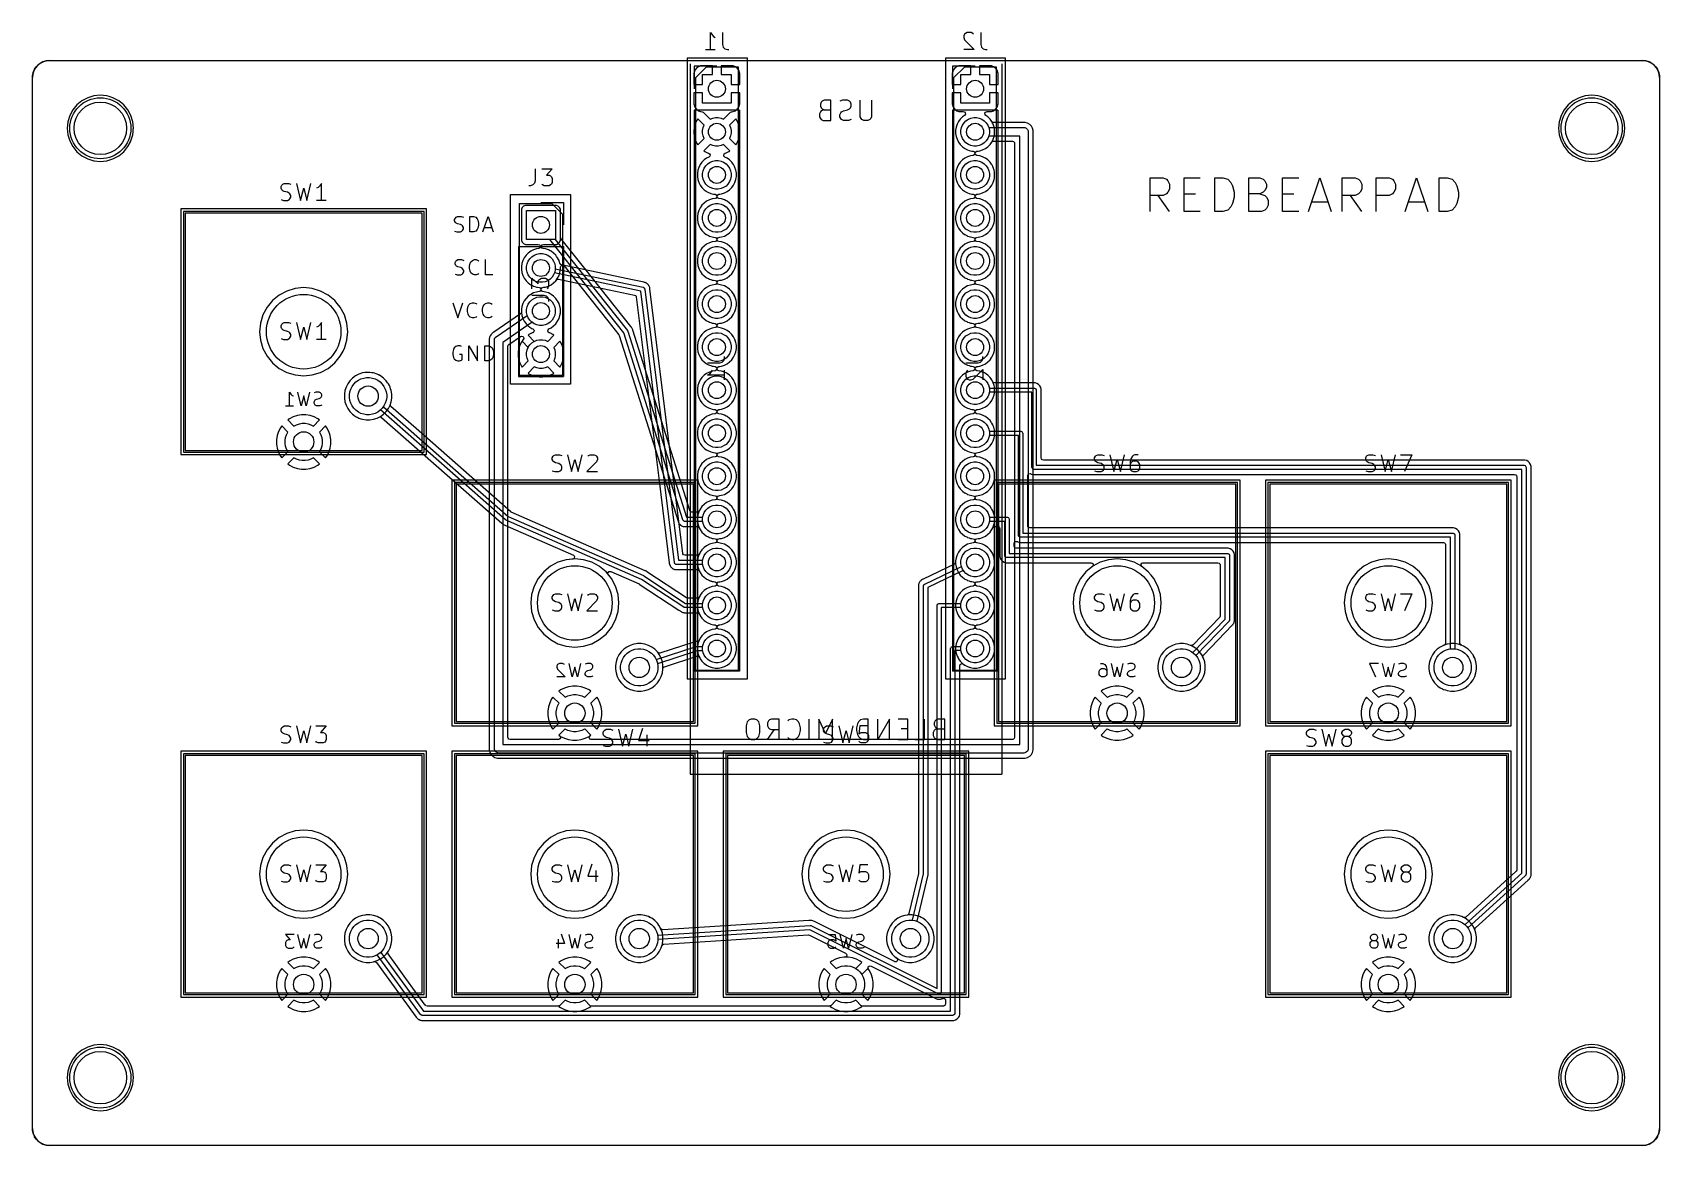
# Model space of a CAD drawing. Extents: x 0 to 96, y -64 to 1.6.
import ezdxf

# ---------------------------------------------------------------- set-up
doc = ezdxf.new("R2010")
doc.units = 0
for name, color, linetype in [('BLACK', 7, 'CONTINUOUS'), ('GRAY2', 8, 'CONTINUOUS'), ('GRAY3', 9, 'CONTINUOUS'), ('LORANGE', 41, 'CONTINUOUS'), ('LYELLOW', 51, 'CONTINUOUS'), ('WHITE', 7, 'CONTINUOUS')]:
    doc.layers.add(name, color=color, linetype=linetype)

msp = doc.modelspace()

# ---------------------------------------------------------------- linework, layer by layer
at = {"layer": 'BLACK', "linetype": 'CONTINUOUS'}
for p, q in [((0.998491, -0.000037), (1.001527, 0)), ((0.998491, -0.000037), (1.001527, 0)), ((1.001527, 0), (94.998473, 0)), ((1.001527, 0), (94.998473, 0)), ((94.998473, 0), (95.001509, -0.000037)), ((94.998473, 0), (95.001509, -0.000037)), ((0.000037, -0.99849), (0.002145, -0.912421)), ((0.000037, -0.99849), (0.002145, -0.912421)), ((0.002145, -0.912415), (0.00449, -0.891272)), ((0.002145, -0.912415), (0.00449, -0.891272)), ((0.002146, -0.912419), (0.002145, -0.912415)), ((0.002146, -0.912419), (0.002145, -0.912415)), ((0.002145, -0.912421), (0.002146, -0.912419)), ((0.002145, -0.912421), (0.002146, -0.912419)), ((0.00449, -0.891272), (0.038363, -0.72098)), ((0.00449, -0.891272), (0.038363, -0.72098)), ((0.038363, -0.72098), (0.045412, -0.697741)), ((0.038363, -0.72098), (0.045412, -0.697741)), ((0.045412, -0.697741), (0.111274, -0.538738)), ((0.045412, -0.697741), (0.111274, -0.538738)), ((0.111274, -0.538738), (0.122726, -0.517314)), ((0.111274, -0.538738), (0.122726, -0.517314)), ((0.122726, -0.517314), (0.218338, -0.374219)), ((0.122726, -0.517314), (0.218338, -0.374219)), ((0.218338, -0.374219), (0.233751, -0.355439)), ((0.218338, -0.374219), (0.233751, -0.355439)), ((0.233751, -0.355439), (0.355439, -0.233751)), ((0.233751, -0.355439), (0.355439, -0.233751)), ((0.355439, -0.233751), (0.374219, -0.218338)), ((0.355439, -0.233751), (0.374219, -0.218338)), ((0.374219, -0.218338), (0.517314, -0.122726)), ((0.374219, -0.218338), (0.517314, -0.122726)), ((0.517314, -0.122726), (0.538738, -0.111274)), ((0.517314, -0.122726), (0.538738, -0.111274)), ((0.538738, -0.111274), (0.697741, -0.045412)), ((0.538738, -0.111274), (0.697741, -0.045412)), ((0.697741, -0.045412), (0.720983, -0.038362)), ((0.697741, -0.045412), (0.720983, -0.038362)), ((0.720983, -0.038362), (0.891272, -0.00449)), ((0.720983, -0.038362), (0.891272, -0.00449)), ((0.891272, -0.00449), (0.912415, -0.002145)), ((0.891272, -0.00449), (0.912415, -0.002145)), ((0.912415, -0.002145), (0.993037, -0.00017)), ((0.912415, -0.002145), (0.993037, -0.00017)), ((0.993037, -0.00017), (0.998491, -0.000037)), ((0.993037, -0.00017), (0.998491, -0.000037)), ((39.036401, -0.709627), (39.03, -0.769155)), ((39.036401, -0.709627), (39.03, -0.769155)), ((39.03, -0.769155), (39.03, -1.417)), ((39.03, -0.769155), (39.03, -1.417)), ((39.036403, -0.70962), (39.036401, -0.709627)), ((39.036403, -0.70962), (39.036401, -0.709627)), ((39.086645, -0.574913), (39.036403, -0.70962)), ((39.086645, -0.574913), (39.036403, -0.70962)), ((39.086649, -0.574906), (39.086645, -0.574913)), ((39.086649, -0.574906), (39.086645, -0.574913)), ((39.172809, -0.459812), (39.086649, -0.574906)), ((39.172809, -0.459812), (39.086649, -0.574906)), ((39.172812, -0.459809), (39.172809, -0.459812)), ((39.172812, -0.459809), (39.172809, -0.459812)), ((39.287906, -0.373649), (39.172812, -0.459809)), ((39.287906, -0.373649), (39.172812, -0.459809)), ((39.287913, -0.373645), (39.287906, -0.373649)), ((39.287913, -0.373645), (39.287906, -0.373649)), ((39.42262, -0.323403), (39.287913, -0.373645)), ((39.42262, -0.323403), (39.287913, -0.373645)), ((39.422627, -0.323401), (39.42262, -0.323403)), ((39.422627, -0.323401), (39.42262, -0.323403)), ((39.482155, -0.317), (39.422627, -0.323401)), ((39.482155, -0.317), (39.422627, -0.323401)), ((40.13, -0.317), (39.482155, -0.317)), ((40.13, -0.317), (39.482155, -0.317)), ((39.53, -1.417), (39.53, -0.817)), ((39.53, -0.817), (40.13, -0.817)), ((39.53, -1.417), (39.53, -0.817)), ((39.53, -0.817), (40.13, -0.817)), ((40.13, -0.817), (40.13, -0.317)), ((40.13, -0.817), (40.13, -0.317)), ((41.277844, -0.317), (40.63, -0.317)), ((40.63, -0.317), (40.63, -0.817)), ((41.277844, -0.317), (40.63, -0.317)), ((40.63, -0.317), (40.63, -0.817)), ((40.63, -0.817), (41.23, -0.817)), ((40.63, -0.817), (41.23, -0.817)), ((41.23, -0.817), (41.23, -1.417)), ((41.23, -0.817), (41.23, -1.417)), ((41.337372, -0.323401), (41.277844, -0.317)), ((41.337372, -0.323401), (41.277844, -0.317)), ((41.337379, -0.323403), (41.337372, -0.323401)), ((41.337379, -0.323403), (41.337372, -0.323401)), ((41.472086, -0.373645), (41.337379, -0.323403)), ((41.472086, -0.373645), (41.337379, -0.323403)), ((41.472093, -0.373649), (41.472086, -0.373645)), ((41.472093, -0.373649), (41.472086, -0.373645)), ((41.587187, -0.459809), (41.472093, -0.373649)), ((41.587187, -0.459809), (41.472093, -0.373649)), ((41.58719, -0.459812), (41.587187, -0.459809)), ((41.58719, -0.459812), (41.587187, -0.459809)), ((41.67335, -0.574906), (41.58719, -0.459812)), ((41.67335, -0.574906), (41.58719, -0.459812)), ((41.673354, -0.574913), (41.67335, -0.574906)), ((41.673354, -0.574913), (41.67335, -0.574906)), ((41.723596, -0.70962), (41.673354, -0.574913)), ((41.723596, -0.70962), (41.673354, -0.574913)), ((41.723598, -0.709627), (41.723596, -0.70962)), ((41.723598, -0.709627), (41.723596, -0.70962)), ((41.729999, -0.769155), (41.723598, -0.709627)), ((41.729999, -0.769155), (41.723598, -0.709627)), ((41.73, -0.769172), (41.729999, -0.769155)), ((41.73, -0.769172), (41.729999, -0.769155)), ((41.73, -1.417), (41.73, -0.769172)), ((41.73, -1.417), (41.73, -0.769172)), ((54.276401, -0.709627), (54.27, -0.769155)), ((54.276401, -0.709627), (54.27, -0.769155)), ((54.27, -0.769155), (54.27, -1.417)), ((54.27, -0.769155), (54.27, -1.417)), ((54.276403, -0.70962), (54.276401, -0.709627)), ((54.276403, -0.70962), (54.276401, -0.709627)), ((54.326645, -0.574913), (54.276403, -0.70962)), ((54.326645, -0.574913), (54.276403, -0.70962)), ((54.326649, -0.574906), (54.326645, -0.574913)), ((54.326649, -0.574906), (54.326645, -0.574913)), ((54.412809, -0.459812), (54.326649, -0.574906)), ((54.412809, -0.459812), (54.326649, -0.574906)), ((54.412812, -0.459809), (54.412809, -0.459812)), ((54.412812, -0.459809), (54.412809, -0.459812)), ((54.527906, -0.373649), (54.412812, -0.459809)), ((54.527906, -0.373649), (54.412812, -0.459809)), ((54.527913, -0.373645), (54.527906, -0.373649)), ((54.527913, -0.373645), (54.527906, -0.373649)), ((54.66262, -0.323403), (54.527913, -0.373645)), ((54.66262, -0.323403), (54.527913, -0.373645)), ((54.662627, -0.323401), (54.66262, -0.323403)), ((54.662627, -0.323401), (54.66262, -0.323403)), ((54.722155, -0.317), (54.662627, -0.323401)), ((54.722155, -0.317), (54.662627, -0.323401)), ((55.37, -0.317), (54.722155, -0.317)), ((55.37, -0.317), (54.722155, -0.317)), ((54.77, -1.417), (54.77, -0.817)), ((54.77, -0.817), (55.37, -0.817)), ((54.77, -1.417), (54.77, -0.817)), ((54.77, -0.817), (55.37, -0.817)), ((55.37, -0.817), (55.37, -0.317)), ((55.37, -0.817), (55.37, -0.317)), ((56.517844, -0.317), (55.87, -0.317)), ((55.87, -0.317), (55.87, -0.817)), ((56.517844, -0.317), (55.87, -0.317)), ((55.87, -0.317), (55.87, -0.817)), ((55.87, -0.817), (56.47, -0.817)), ((55.87, -0.817), (56.47, -0.817)), ((56.47, -0.817), (56.47, -1.417)), ((56.47, -0.817), (56.47, -1.417)), ((56.577372, -0.323401), (56.517844, -0.317)), ((56.577372, -0.323401), (56.517844, -0.317)), ((56.577379, -0.323403), (56.577372, -0.323401)), ((56.577379, -0.323403), (56.577372, -0.323401)), ((56.712086, -0.373645), (56.577379, -0.323403)), ((56.712086, -0.373645), (56.577379, -0.323403)), ((56.712093, -0.373649), (56.712086, -0.373645)), ((56.712093, -0.373649), (56.712086, -0.373645)), ((56.827187, -0.459809), (56.712093, -0.373649)), ((56.827187, -0.459809), (56.712093, -0.373649)), ((56.82719, -0.459812), (56.827187, -0.459809)), ((56.82719, -0.459812), (56.827187, -0.459809)), ((56.91335, -0.574906), (56.82719, -0.459812)), ((56.91335, -0.574906), (56.82719, -0.459812)), ((56.913354, -0.574913), (56.91335, -0.574906)), ((56.913354, -0.574913), (56.91335, -0.574906)), ((56.963596, -0.70962), (56.913354, -0.574913)), ((56.963596, -0.70962), (56.913354, -0.574913)), ((56.963598, -0.709627), (56.963596, -0.70962)), ((56.963598, -0.709627), (56.963596, -0.70962)), ((56.969999, -0.769155), (56.963598, -0.709627)), ((56.969999, -0.769155), (56.963598, -0.709627)), ((56.97, -0.769172), (56.969999, -0.769155)), ((56.97, -0.769172), (56.969999, -0.769155)), ((56.97, -1.417), (56.97, -0.769172)), ((56.97, -1.417), (56.97, -0.769172)), ((95.001509, -0.000037), (95.007232, -0.000177)), ((95.001509, -0.000037), (95.007232, -0.000177)), ((95.007232, -0.000177), (95.087583, -0.002145)), ((95.007232, -0.000177), (95.087583, -0.002145)), ((95.087583, -0.002145), (95.108728, -0.00449)), ((95.087583, -0.002145), (95.108728, -0.00449)), ((95.108728, -0.00449), (95.279013, -0.038362)), ((95.108728, -0.00449), (95.279013, -0.038362)), ((95.279013, -0.038362), (95.302261, -0.045413)), ((95.279013, -0.038362), (95.302261, -0.045413)), ((95.302261, -0.045413), (95.461257, -0.111272)), ((95.302261, -0.045413), (95.461257, -0.111272)), ((95.461257, -0.111272), (95.482692, -0.12273)), ((95.461257, -0.111272), (95.482692, -0.12273)), ((95.482692, -0.12273), (95.625775, -0.218335)), ((95.482692, -0.12273), (95.625775, -0.218335)), ((95.625775, -0.218335), (95.644565, -0.233756)), ((95.625775, -0.218335), (95.644565, -0.233756)), ((95.644565, -0.233756), (95.766243, -0.355434)), ((95.644565, -0.233756), (95.766243, -0.355434)), ((95.766243, -0.355434), (95.781664, -0.374224)), ((95.766243, -0.355434), (95.781664, -0.374224)), ((95.781664, -0.374224), (95.877269, -0.517307)), ((95.781664, -0.374224), (95.877269, -0.517307)), ((95.877269, -0.517307), (95.888728, -0.538745)), ((95.877269, -0.517307), (95.888728, -0.538745)), ((95.888728, -0.538745), (95.954583, -0.697731)), ((95.888728, -0.538745), (95.954583, -0.697731)), ((95.954583, -0.697731), (95.961639, -0.720993)), ((95.954583, -0.697731), (95.961639, -0.720993)), ((95.961639, -0.720993), (95.995508, -0.891266)), ((95.961639, -0.720993), (95.995508, -0.891266)), ((95.995508, -0.891266), (95.997854, -0.912419)), ((95.995508, -0.891266), (95.997854, -0.912419)), ((95.997854, -0.912419), (95.999963, -0.998488)), ((95.997854, -0.912419), (95.999963, -0.998488)), ((0, -1.001526), (0.000037, -0.99849)), ((0, -1.001526), (0.000037, -0.99849)), ((0, -4), (0, -1.001526)), ((0, -4), (0, -1.001526)), ((39.03, -1.417), (39.53, -1.417)), ((39.03, -1.417), (39.53, -1.417)), ((39.03, -1.917), (39.03, -2.564844)), ((39.53, -1.917), (39.03, -1.917)), ((39.03, -1.917), (39.03, -2.564844)), ((39.53, -1.917), (39.03, -1.917)), ((39.53, -2.517), (39.53, -1.917)), ((39.53, -2.517), (39.53, -1.917)), ((41.23, -1.417), (41.73, -1.417)), ((41.23, -1.417), (41.73, -1.417)), ((41.73, -1.917), (41.23, -1.917)), ((41.23, -1.917), (41.23, -2.517)), ((41.73, -1.917), (41.23, -1.917)), ((41.23, -1.917), (41.23, -2.517)), ((41.73, -2.564827), (41.73, -1.917)), ((41.73, -2.564827), (41.73, -1.917)), ((54.27, -1.417), (54.77, -1.417)), ((54.27, -1.417), (54.77, -1.417)), ((54.77, -1.917), (54.27, -1.917)), ((54.27, -1.917), (54.27, -2.564844)), ((54.77, -1.917), (54.27, -1.917)), ((54.27, -1.917), (54.27, -2.564844)), ((54.77, -2.517), (54.77, -1.917)), ((54.77, -2.517), (54.77, -1.917)), ((56.47, -1.417), (56.97, -1.417)), ((56.47, -1.417), (56.97, -1.417)), ((56.97, -1.917), (56.47, -1.917)), ((56.47, -1.917), (56.47, -2.517)), ((56.97, -1.917), (56.47, -1.917)), ((56.47, -1.917), (56.47, -2.517)), ((56.97, -2.564827), (56.97, -1.917)), ((56.97, -2.564827), (56.97, -1.917)), ((95.999963, -0.998488), (96, -1.001526)), ((95.999963, -0.998488), (96, -1.001526)), ((96, -1.001526), (96, -62.998473)), ((96, -1.001526), (96, -62.998473)), ((2.621141, -2.621141), (2.378634, -2.916636)), ((2.621141, -2.621141), (2.378634, -2.916636)), ((2.916636, -2.378634), (2.621141, -2.621141)), ((2.916636, -2.378634), (2.621141, -2.621141)), ((2.916643, -2.37863), (2.916636, -2.378634)), ((2.916643, -2.37863), (2.916636, -2.378634)), ((3.253762, -2.198436), (2.916643, -2.37863)), ((3.253762, -2.198436), (2.916643, -2.37863)), ((3.619575, -2.087468), (3.253762, -2.198436)), ((3.619575, -2.087468), (3.253762, -2.198436)), ((4, -2.05), (3.619575, -2.087468)), ((4, -2.05), (3.619575, -2.087468)), ((4.380426, -2.087468), (4, -2.05)), ((4.380426, -2.087468), (4, -2.05)), ((4.380426, -2.087469), (4.380424, -2.087468)), ((4.380424, -2.087468), (4.380426, -2.087468)), ((4.380426, -2.087469), (4.380424, -2.087468)), ((4.380424, -2.087468), (4.380426, -2.087468)), ((4.530275, -2.132925), (4.380426, -2.087469)), ((4.530275, -2.132925), (4.380426, -2.087469)), ((4.746237, -2.198436), (4.530275, -2.132925)), ((4.746237, -2.198436), (4.530275, -2.132925)), ((5.083356, -2.37863), (4.746237, -2.198436)), ((5.083356, -2.37863), (4.746237, -2.198436)), ((5.083363, -2.378634), (5.083356, -2.37863)), ((5.083363, -2.378634), (5.083356, -2.37863)), ((5.378858, -2.621141), (5.083363, -2.378634)), ((5.378858, -2.621141), (5.083363, -2.378634)), ((5.621365, -2.916636), (5.378858, -2.621141)), ((5.621365, -2.916636), (5.378858, -2.621141)), ((39.03, -2.564844), (39.036401, -2.624372)), ((39.03, -2.564844), (39.036401, -2.624372)), ((39.036401, -2.624372), (39.036403, -2.624379)), ((39.036401, -2.624372), (39.036403, -2.624379)), ((39.036403, -2.624379), (39.086645, -2.759086)), ((39.036403, -2.624379), (39.086645, -2.759086)), ((39.086645, -2.759086), (39.086649, -2.759093)), ((39.086645, -2.759086), (39.086649, -2.759093)), ((39.086649, -2.759093), (39.172809, -2.874187)), ((39.086649, -2.759093), (39.172809, -2.874187)), ((39.172809, -2.874187), (39.172812, -2.87419)), ((39.172809, -2.874187), (39.172812, -2.87419)), ((39.172812, -2.87419), (39.287906, -2.96035)), ((39.172812, -2.87419), (39.287906, -2.96035)), ((41.23, -2.517), (39.53, -2.517)), ((41.23, -2.517), (39.53, -2.517)), ((41.472093, -2.96035), (41.587187, -2.87419)), ((41.472093, -2.96035), (41.587187, -2.87419)), ((41.587187, -2.87419), (41.58719, -2.874187)), ((41.587187, -2.87419), (41.58719, -2.874187)), ((41.58719, -2.874187), (41.67335, -2.759093)), ((41.58719, -2.874187), (41.67335, -2.759093)), ((41.67335, -2.759093), (41.673354, -2.759086)), ((41.67335, -2.759093), (41.673354, -2.759086)), ((41.673354, -2.759086), (41.723596, -2.624379)), ((41.673354, -2.759086), (41.723596, -2.624379)), ((41.723596, -2.624379), (41.723598, -2.624372)), ((41.723596, -2.624379), (41.723598, -2.624372)), ((41.723598, -2.624372), (41.729999, -2.564844)), ((41.723598, -2.624372), (41.729999, -2.564844)), ((41.729999, -2.564844), (41.73, -2.564827)), ((41.729999, -2.564844), (41.73, -2.564827)), ((54.27, -2.564844), (54.276401, -2.624372)), ((54.27, -2.564844), (54.276401, -2.624372)), ((54.276401, -2.624372), (54.276403, -2.624379)), ((54.276401, -2.624372), (54.276403, -2.624379)), ((54.276403, -2.624379), (54.326645, -2.759086)), ((54.276403, -2.624379), (54.326645, -2.759086)), ((54.326645, -2.759086), (54.326649, -2.759093)), ((54.326645, -2.759086), (54.326649, -2.759093)), ((54.326649, -2.759093), (54.412809, -2.874187)), ((54.326649, -2.759093), (54.412809, -2.874187)), ((54.412809, -2.874187), (54.412812, -2.87419)), ((54.412809, -2.874187), (54.412812, -2.87419)), ((54.412812, -2.87419), (54.527906, -2.96035)), ((54.412812, -2.87419), (54.527906, -2.96035)), ((56.47, -2.517), (54.77, -2.517)), ((56.47, -2.517), (54.77, -2.517)), ((56.712093, -2.96035), (56.827187, -2.87419)), ((56.712093, -2.96035), (56.827187, -2.87419)), ((56.827187, -2.87419), (56.82719, -2.874187)), ((56.827187, -2.87419), (56.82719, -2.874187)), ((56.82719, -2.874187), (56.91335, -2.759093)), ((56.82719, -2.874187), (56.91335, -2.759093)), ((56.91335, -2.759093), (56.913354, -2.759086)), ((56.91335, -2.759093), (56.913354, -2.759086)), ((56.913354, -2.759086), (56.963596, -2.624379)), ((56.913354, -2.759086), (56.963596, -2.624379)), ((56.963596, -2.624379), (56.963598, -2.624372)), ((56.963596, -2.624379), (56.963598, -2.624372)), ((56.963598, -2.624372), (56.969999, -2.564844)), ((56.963598, -2.624372), (56.969999, -2.564844)), ((56.969999, -2.564844), (56.97, -2.564827)), ((56.969999, -2.564844), (56.97, -2.564827)), ((90.621141, -2.621141), (90.378634, -2.916636)), ((90.621141, -2.621141), (90.378634, -2.916636)), ((90.916636, -2.378634), (90.621141, -2.621141)), ((90.916636, -2.378634), (90.621141, -2.621141)), ((90.916643, -2.37863), (90.916636, -2.378634)), ((90.916643, -2.37863), (90.916636, -2.378634)), ((91.253762, -2.198436), (90.916643, -2.37863)), ((91.253762, -2.198436), (90.916643, -2.37863)), ((91.619575, -2.087468), (91.253762, -2.198436)), ((91.619575, -2.087468), (91.253762, -2.198436)), ((92, -2.05), (91.619575, -2.087468)), ((92, -2.05), (91.619575, -2.087468)), ((92.380426, -2.087468), (92, -2.05)), ((92.380426, -2.087468), (92, -2.05)), ((92.380426, -2.087469), (92.380424, -2.087468)), ((92.380424, -2.087468), (92.380426, -2.087468)), ((92.380426, -2.087469), (92.380424, -2.087468)), ((92.380424, -2.087468), (92.380426, -2.087468)), ((92.530275, -2.132925), (92.380426, -2.087469)), ((92.530275, -2.132925), (92.380426, -2.087469)), ((92.746237, -2.198436), (92.530275, -2.132925)), ((92.746237, -2.198436), (92.530275, -2.132925)), ((93.083356, -2.37863), (92.746237, -2.198436)), ((93.083356, -2.37863), (92.746237, -2.198436)), ((93.083363, -2.378634), (93.083356, -2.37863)), ((93.083363, -2.378634), (93.083356, -2.37863)), ((93.378858, -2.621141), (93.083363, -2.378634)), ((93.378858, -2.621141), (93.083363, -2.378634)), ((93.621365, -2.916636), (93.378858, -2.621141)), ((93.621365, -2.916636), (93.378858, -2.621141)), ((2.087468, -3.619575), (2.05, -4)), ((2.087468, -3.619575), (2.05, -4)), ((2.198436, -3.253762), (2.087468, -3.619575)), ((2.198436, -3.253762), (2.087468, -3.619575)), ((2.37863, -2.916643), (2.198436, -3.253762)), ((2.37863, -2.916643), (2.198436, -3.253762)), ((2.378634, -2.916636), (2.37863, -2.916643)), ((2.378634, -2.916636), (2.37863, -2.916643)), ((5.621369, -2.916643), (5.621365, -2.916636)), ((5.621369, -2.916643), (5.621365, -2.916636)), ((5.801563, -3.253762), (5.621369, -2.916643)), ((5.801563, -3.253762), (5.621369, -2.916643)), ((5.801563, -3.253764), (5.801563, -3.253762)), ((5.801563, -3.253764), (5.801563, -3.253762)), ((5.801565, -3.253767), (5.801563, -3.253764)), ((5.801565, -3.253767), (5.801563, -3.253764)), ((5.912531, -3.619574), (5.801565, -3.253767)), ((5.912531, -3.619574), (5.801565, -3.253767)), ((5.95, -4), (5.912531, -3.619574)), ((5.95, -4), (5.912531, -3.619574)), ((39.128904, -3.688782), (39.063242, -3.890869)), ((39.128904, -3.688782), (39.063242, -3.890869)), ((39.22538, -3.499439), (39.128904, -3.688782)), ((39.22538, -3.499439), (39.128904, -3.688782)), ((39.264727, -3.445282), (39.22538, -3.499439)), ((39.264727, -3.445282), (39.22538, -3.499439)), ((39.264728, -3.445282), (39.264727, -3.445282)), ((39.264728, -3.445282), (39.264727, -3.445282)), ((39.629017, -3.809571), (39.264728, -3.445282)), ((39.629017, -3.809571), (39.264728, -3.445282)), ((39.287906, -2.96035), (39.287913, -2.960354)), ((39.287906, -2.96035), (39.287913, -2.960354)), ((39.287913, -2.960354), (39.42262, -3.010596)), ((39.287913, -2.960354), (39.42262, -3.010596)), ((39.42262, -3.010596), (39.422619, -3.010596)), ((39.422619, -3.010596), (39.505444, -3.019501)), ((39.42262, -3.010596), (39.422619, -3.010596)), ((39.422619, -3.010596), (39.505444, -3.019501)), ((39.505444, -3.019501), (39.505116, -3.02255)), ((39.505444, -3.019501), (39.505116, -3.02255)), ((39.505116, -3.02255), (39.522014, -3.021642)), ((39.505116, -3.02255), (39.522014, -3.021642)), ((39.522014, -3.021642), (39.581196, -3.054642)), ((39.522014, -3.021642), (39.581196, -3.054642)), ((39.566601, -3.960258), (39.629017, -3.809571)), ((39.566601, -3.960258), (39.629017, -3.809571)), ((39.581196, -3.054642), (39.982571, -3.456017)), ((39.581196, -3.054642), (39.982571, -3.456017)), ((39.982571, -3.456017), (40.133258, -3.393601)), ((39.982571, -3.456017), (40.133258, -3.393601)), ((40.133258, -3.393601), (40.296685, -3.361093)), ((40.133258, -3.393601), (40.296685, -3.361093)), ((40.296685, -3.361093), (40.463315, -3.361093)), ((40.296685, -3.361093), (40.463315, -3.361093)), ((40.463315, -3.361093), (40.626742, -3.393601)), ((40.463315, -3.361093), (40.626742, -3.393601)), ((40.626742, -3.393601), (40.777428, -3.456017)), ((40.626742, -3.393601), (40.777428, -3.456017)), ((40.777428, -3.456017), (41.178802, -3.054642)), ((40.777428, -3.456017), (41.178802, -3.054642)), ((41.495269, -3.445282), (41.130981, -3.809569)), ((41.495269, -3.445282), (41.130981, -3.809569)), ((41.130981, -3.809569), (41.193399, -3.960258)), ((41.130981, -3.809569), (41.193399, -3.960258)), ((41.178802, -3.054642), (41.240125, -3.021157)), ((41.178802, -3.054642), (41.240125, -3.021157)), ((41.240125, -3.021157), (41.254833, -3.022078)), ((41.240125, -3.021157), (41.254833, -3.022078)), ((41.254556, -3.019501), (41.337375, -3.010598)), ((41.254556, -3.019501), (41.337375, -3.010598)), ((41.254833, -3.022078), (41.254556, -3.019501)), ((41.254833, -3.022078), (41.254556, -3.019501)), ((41.337375, -3.010598), (41.472086, -2.960354)), ((41.337375, -3.010598), (41.472086, -2.960354)), ((41.472086, -2.960354), (41.472093, -2.96035)), ((41.472086, -2.960354), (41.472093, -2.96035)), ((41.49527, -3.445282), (41.495269, -3.445282)), ((41.49527, -3.445282), (41.495269, -3.445282)), ((41.534624, -3.499449), (41.49527, -3.445282)), ((41.534624, -3.499449), (41.49527, -3.445282)), ((41.631095, -3.688782), (41.534624, -3.499449)), ((41.631095, -3.688782), (41.534624, -3.499449)), ((41.696757, -3.890869), (41.631095, -3.688782)), ((41.696757, -3.890869), (41.631095, -3.688782)), ((54.553787, -3.765363), (54.497829, -3.937589)), ((54.553787, -3.765363), (54.497829, -3.937589)), ((54.527906, -2.96035), (54.527913, -2.960354)), ((54.527906, -2.96035), (54.527913, -2.960354)), ((54.527913, -2.960354), (54.66262, -3.010596)), ((54.527913, -2.960354), (54.66262, -3.010596)), ((54.553788, -3.76536), (54.553787, -3.765363)), ((54.553788, -3.76536), (54.553787, -3.765363)), ((54.636006, -3.604002), (54.553788, -3.76536)), ((54.636006, -3.604002), (54.553788, -3.76536)), ((54.742441, -3.457505), (54.636006, -3.604002)), ((54.742441, -3.457505), (54.636006, -3.604002)), ((54.66262, -3.010596), (54.662627, -3.010598)), ((54.66262, -3.010596), (54.662627, -3.010598)), ((54.662627, -3.010598), (54.722155, -3.016999)), ((54.662627, -3.010598), (54.722155, -3.016999)), ((54.722155, -3.016999), (54.722172, -3.017)), ((54.722155, -3.016999), (54.722172, -3.017)), ((54.722172, -3.017), (54.918913, -3.017)), ((54.722172, -3.017), (54.918913, -3.017)), ((54.742445, -3.4575), (54.742441, -3.457505)), ((54.742445, -3.4575), (54.742441, -3.457505)), ((54.870504, -3.329441), (54.742445, -3.4575)), ((54.870504, -3.329441), (54.742445, -3.4575)), ((54.806601, -3.960258), (54.870367, -3.806313)), ((54.806601, -3.960258), (54.870367, -3.806313)), ((54.870367, -3.806313), (54.962941, -3.667766)), ((54.870367, -3.806313), (54.962941, -3.667766)), ((54.991798, -3.241318), (54.870504, -3.329441)), ((54.991798, -3.241318), (54.870504, -3.329441)), ((54.918913, -3.017), (54.985952, -3.036685)), ((54.918913, -3.017), (54.985952, -3.036685)), ((54.962941, -3.667766), (55.080766, -3.549941)), ((54.962941, -3.667766), (55.080766, -3.549941)), ((54.985952, -3.036685), (55.031707, -3.089489)), ((54.985952, -3.036685), (55.031707, -3.089489)), ((55.012626, -3.222203), (54.991798, -3.241318)), ((55.012626, -3.222203), (54.991798, -3.241318)), ((55.041651, -3.158647), (55.012626, -3.222203)), ((55.041651, -3.158647), (55.012626, -3.222203)), ((55.031707, -3.089489), (55.041651, -3.158647)), ((55.031707, -3.089489), (55.041651, -3.158647)), ((55.080766, -3.549941), (55.219313, -3.457367)), ((55.080766, -3.549941), (55.219313, -3.457367)), ((55.219313, -3.457367), (55.373258, -3.393601)), ((55.219313, -3.457367), (55.373258, -3.393601)), ((55.373258, -3.393601), (55.536685, -3.361093)), ((55.373258, -3.393601), (55.536685, -3.361093)), ((55.536685, -3.361093), (55.703315, -3.361093)), ((55.536685, -3.361093), (55.703315, -3.361093)), ((55.703315, -3.361093), (55.866742, -3.393601)), ((55.703315, -3.361093), (55.866742, -3.393601)), ((55.866742, -3.393601), (56.020687, -3.457367)), ((55.866742, -3.393601), (56.020687, -3.457367)), ((56.020687, -3.457367), (56.159234, -3.549941)), ((56.020687, -3.457367), (56.159234, -3.549941)), ((56.159234, -3.549941), (56.277059, -3.667766)), ((56.159234, -3.549941), (56.277059, -3.667766)), ((56.199557, -3.116375), (56.232162, -3.05458)), ((56.199557, -3.116375), (56.232162, -3.05458)), ((56.205536, -3.185989), (56.199557, -3.116375)), ((56.205536, -3.185989), (56.199557, -3.116375)), ((56.248202, -3.241318), (56.205536, -3.185989)), ((56.248202, -3.241318), (56.205536, -3.185989)), ((56.232162, -3.05458), (56.293001, -3.020223)), ((56.232162, -3.05458), (56.293001, -3.020223)), ((56.369495, -3.329441), (56.248202, -3.241318)), ((56.369495, -3.329441), (56.248202, -3.241318)), ((56.277059, -3.667766), (56.369633, -3.806313)), ((56.277059, -3.667766), (56.369633, -3.806313)), ((56.293001, -3.020223), (56.321087, -3.017)), ((56.293001, -3.020223), (56.321087, -3.017)), ((56.321087, -3.017), (56.517828, -3.017)), ((56.321087, -3.017), (56.517828, -3.017)), ((56.497554, -3.4575), (56.369495, -3.329441)), ((56.497554, -3.4575), (56.369495, -3.329441)), ((56.369633, -3.806313), (56.433399, -3.960258)), ((56.369633, -3.806313), (56.432049, -3.957)), ((56.497558, -3.457505), (56.497554, -3.4575)), ((56.497558, -3.457505), (56.497554, -3.4575)), ((56.590396, -3.585287), (56.497558, -3.457505)), ((56.604999, -3.605385), (56.497558, -3.457505)), ((56.517828, -3.017), (56.517844, -3.016999)), ((56.517828, -3.017), (56.517844, -3.016999)), ((56.517844, -3.016999), (56.577372, -3.010598)), ((56.517844, -3.016999), (56.577372, -3.010598)), ((56.577372, -3.010598), (56.577379, -3.010596)), ((56.577372, -3.010598), (56.577379, -3.010596)), ((56.577379, -3.010596), (56.712086, -2.960354)), ((56.577379, -3.010596), (56.712086, -2.960354)), ((56.603996, -3.604006), (56.590396, -3.585287)), ((56.647192, -3.688782), (56.603996, -3.604006)), ((56.638278, -3.636815), (56.604999, -3.605385)), ((56.705317, -3.6565), (56.638278, -3.636815)), ((56.686211, -3.76536), (56.647192, -3.688782)), ((56.686211, -3.765361), (56.686211, -3.76536)), ((56.742171, -3.937591), (56.686211, -3.765361)), ((58.572472, -3.6565), (56.705317, -3.6565)), ((56.712086, -2.960354), (56.712093, -2.96035)), ((56.712086, -2.960354), (56.712093, -2.96035)), ((58.572475, -3.6565), (58.572472, -3.6565)), ((58.701006, -3.69094), (58.572475, -3.6565)), ((58.712489, -3.694017), (58.701006, -3.69094)), ((58.838011, -3.766488), (58.712488, -3.694017)), ((58.712488, -3.694017), (58.712489, -3.694017)), ((58.838013, -3.76649), (58.838011, -3.766488)), ((58.838015, -3.766491), (58.838013, -3.76649)), ((58.940509, -3.868985), (58.838015, -3.766491)), ((90.087468, -3.619575), (90.05, -4)), ((90.087468, -3.619575), (90.05, -4)), ((90.198436, -3.253762), (90.087468, -3.619575)), ((90.198436, -3.253762), (90.087468, -3.619575)), ((90.37863, -2.916643), (90.198436, -3.253762)), ((90.37863, -2.916643), (90.198436, -3.253762)), ((90.378634, -2.916636), (90.37863, -2.916643)), ((90.378634, -2.916636), (90.37863, -2.916643)), ((93.621369, -2.916643), (93.621365, -2.916636)), ((93.621369, -2.916643), (93.621365, -2.916636)), ((93.801563, -3.253762), (93.621369, -2.916643)), ((93.801563, -3.253762), (93.621369, -2.916643)), ((93.801563, -3.253764), (93.801563, -3.253762)), ((93.801563, -3.253764), (93.801563, -3.253762)), ((93.801565, -3.253767), (93.801563, -3.253764)), ((93.801565, -3.253767), (93.801563, -3.253764)), ((93.912531, -3.619574), (93.801565, -3.253767)), ((93.912531, -3.619574), (93.801565, -3.253767)), ((93.95, -4), (93.912531, -3.619574)), ((93.95, -4), (93.912531, -3.619574)), ((0, -16), (0, -4)), ((0, -16), (0, -4)), ((2.05, -4), (2.087468, -4.380424)), ((2.05, -4), (2.087468, -4.380424)), ((2.087468, -4.380424), (2.198436, -4.746237)), ((2.087468, -4.380424), (2.198436, -4.746237)), ((2.198436, -4.746237), (2.37863, -5.083356)), ((2.198436, -4.746237), (2.37863, -5.083356)), ((5.729485, -4.881084), (5.801563, -4.746237)), ((5.756797, -4.829989), (5.801563, -4.746237)), ((5.801563, -4.746236), (5.801565, -4.746233)), ((5.801563, -4.746236), (5.801565, -4.746233)), ((5.801563, -4.746237), (5.801563, -4.746236)), ((5.801563, -4.746237), (5.801563, -4.746236)), ((5.801565, -4.746233), (5.912531, -4.380426)), ((5.801565, -4.746233), (5.912531, -4.380426)), ((5.912531, -4.380426), (5.929612, -4.206999)), ((5.912531, -4.380426), (5.929612, -4.206999)), ((5.929612, -4.206999), (5.941754, -4.083727)), ((5.929612, -4.206999), (5.941754, -4.083727)), ((5.941754, -4.083727), (5.948689, -4.013306)), ((5.941754, -4.083727), (5.944343, -4.057432)), ((5.944343, -4.057432), (5.95, -4)), ((5.948689, -4.013306), (5.95, -4)), ((39.063242, -3.890872), (39.03, -4.100753)), ((39.063242, -3.890872), (39.03, -4.100753)), ((39.03, -4.100753), (39.03, -4.313246)), ((39.03, -4.100753), (39.03, -4.313246)), ((39.03, -4.313246), (39.063242, -4.523127)), ((39.03, -4.313246), (39.063242, -4.523127)), ((39.063242, -3.890869), (39.063242, -3.890872)), ((39.063242, -3.890869), (39.063242, -3.890872)), ((39.063242, -4.523127), (39.063242, -4.52313)), ((39.063242, -4.523127), (39.063242, -4.52313)), ((39.063242, -4.52313), (39.128904, -4.725217)), ((39.063242, -4.52313), (39.128904, -4.725217)), ((39.128904, -4.725217), (39.225375, -4.91455)), ((39.128904, -4.725217), (39.225375, -4.91455)), ((39.264728, -4.968716), (39.629016, -4.604427)), ((39.264728, -4.968716), (39.629016, -4.604427)), ((39.534093, -4.123685), (39.566601, -3.960258)), ((39.534093, -4.123685), (39.566601, -3.960258)), ((39.534093, -4.290315), (39.534093, -4.123685)), ((39.534093, -4.290315), (39.534093, -4.123685)), ((39.566601, -4.453742), (39.534093, -4.290315)), ((39.566601, -4.453742), (39.534093, -4.290315)), ((39.629016, -4.604427), (39.566601, -4.453742)), ((39.629016, -4.604427), (39.566601, -4.453742)), ((41.193399, -4.453742), (41.130982, -4.604429)), ((41.193399, -4.453742), (41.130982, -4.604429)), ((41.130982, -4.604429), (41.49527, -4.968717)), ((41.130982, -4.604429), (41.49527, -4.968717)), ((41.193399, -3.960258), (41.225907, -4.123685)), ((41.193399, -3.960258), (41.225907, -4.123685)), ((41.225907, -4.290315), (41.193399, -4.453742)), ((41.225907, -4.290315), (41.193399, -4.453742)), ((41.225907, -4.123685), (41.225907, -4.290315)), ((41.225907, -4.123685), (41.225907, -4.290315)), ((41.534622, -4.914554), (41.631095, -4.725217)), ((41.534622, -4.914554), (41.631095, -4.725217)), ((41.631095, -4.725217), (41.696757, -4.52313)), ((41.631095, -4.725217), (41.696757, -4.52313)), ((41.696757, -3.890872), (41.696757, -3.890869)), ((41.696757, -3.890872), (41.696757, -3.890869)), ((41.73, -4.100753), (41.696757, -3.890872)), ((41.73, -4.100753), (41.696757, -3.890872)), ((41.696757, -4.523127), (41.73, -4.313246)), ((41.696757, -4.523127), (41.73, -4.313246)), ((41.696757, -4.52313), (41.696757, -4.523127)), ((41.696757, -4.52313), (41.696757, -4.523127)), ((41.73, -4.313246), (41.73, -4.100753)), ((41.73, -4.313246), (41.73, -4.100753)), ((54.497829, -3.937589), (54.4695, -4.116448)), ((54.497829, -3.937589), (54.4695, -4.116448)), ((54.4695, -4.116448), (54.4695, -4.297551)), ((54.4695, -4.116448), (54.4695, -4.297551)), ((54.4695, -4.297551), (54.497829, -4.47641)), ((54.4695, -4.297551), (54.497829, -4.47641)), ((54.497829, -4.47641), (54.553787, -4.648636)), ((54.497829, -4.47641), (54.553787, -4.648636)), ((54.553787, -4.648636), (54.553788, -4.648639)), ((54.553787, -4.648636), (54.553788, -4.648639)), ((54.553788, -4.648639), (54.636006, -4.809997)), ((54.553788, -4.648639), (54.603516, -4.746233)), ((54.603516, -4.746233), (54.635301, -4.808615)), ((54.774093, -4.123685), (54.806601, -3.960258)), ((54.774093, -4.123685), (54.806601, -3.960258)), ((54.774093, -4.290315), (54.774093, -4.123685)), ((54.774093, -4.290315), (54.774093, -4.123685)), ((54.806601, -4.453742), (54.774093, -4.290315)), ((54.806601, -4.453742), (54.774093, -4.290315)), ((54.870367, -4.607687), (54.806601, -4.453742)), ((54.870367, -4.607687), (54.806601, -4.453742)), ((54.962941, -4.746234), (54.870367, -4.607687)), ((54.962941, -4.746234), (54.870367, -4.607687)), ((55.080766, -4.864059), (54.962941, -4.746234)), ((55.080766, -4.864059), (54.962941, -4.746234)), ((56.277059, -4.746234), (56.159234, -4.864059)), ((56.277059, -4.746234), (56.159234, -4.864059)), ((56.369633, -4.607687), (56.277059, -4.746234)), ((56.369633, -4.607687), (56.277059, -4.746234)), ((56.433399, -4.453742), (56.369633, -4.607687)), ((56.432049, -4.457), (56.369633, -4.607687)), ((56.432049, -3.957), (58.5, -3.957)), ((58.25, -4.457), (56.432049, -4.457)), ((56.433399, -3.960258), (56.465907, -4.123685)), ((56.465907, -4.290315), (56.433399, -4.453742)), ((56.465907, -4.123685), (56.465907, -4.290315)), ((56.603996, -4.809994), (56.686211, -4.648639)), ((56.604999, -4.808615), (56.660329, -4.765949)), ((56.660329, -4.765949), (56.705317, -4.7575)), ((56.686211, -4.648639), (56.742171, -4.476409)), ((56.705317, -4.7575), (57.8255, -4.7575)), ((56.752056, -4), (56.742171, -3.937591)), ((56.742171, -4.476409), (56.757373, -4.380426)), ((56.754163, -4.013306), (56.752056, -4)), ((56.754163, -4.013307), (56.754163, -4.013306)), ((56.7705, -4.116449), (56.754163, -4.013307)), ((56.757373, -4.380426), (56.7705, -4.297551)), ((56.7705, -4.297551), (56.7705, -4.116449)), ((57.8255, -4.7575), (57.892539, -4.777185)), ((57.892539, -4.777185), (57.938294, -4.829989)), ((58.25, -40.35), (58.25, -4.457)), ((58.5, -3.957), (58.548773, -3.961804)), ((58.548773, -3.961804), (58.638893, -3.999133)), ((58.638893, -3.999133), (58.707867, -4.068107)), ((58.707867, -4.068107), (58.745196, -4.158227)), ((58.745196, -4.158227), (58.75, -4.207)), ((58.75, -4.207), (58.75, -40.6)), ((59.012984, -3.994515), (58.940509, -3.868985)), ((59.014454, -4), (59.012984, -3.994515)), ((59.0505, -4.134525), (59.014454, -4)), ((59.0505, -32), (59.0505, -4.134525)), ((90.05, -4), (90.087468, -4.380424)), ((90.05, -4), (90.087468, -4.380424)), ((90.087468, -4.380424), (90.198436, -4.746237)), ((90.087468, -4.380424), (90.198436, -4.746237)), ((90.198436, -4.746237), (90.37863, -5.083356)), ((90.198436, -4.746237), (90.37863, -5.083356)), ((93.729485, -4.881084), (93.801563, -4.746237)), ((93.756797, -4.829989), (93.801563, -4.746237)), ((93.801563, -4.746236), (93.801565, -4.746233)), ((93.801563, -4.746236), (93.801565, -4.746233)), ((93.801563, -4.746237), (93.801563, -4.746236)), ((93.801563, -4.746237), (93.801563, -4.746236)), ((93.801565, -4.746233), (93.912531, -4.380426)), ((93.801565, -4.746233), (93.912531, -4.380426)), ((93.912531, -4.380426), (93.95, -4)), ((93.912531, -4.380426), (93.95, -4)), ((2.37863, -5.083356), (2.378634, -5.083363)), ((2.37863, -5.083356), (2.378634, -5.083363)), ((2.378634, -5.083363), (2.621141, -5.378858)), ((2.378634, -5.083363), (2.621141, -5.378858)), ((2.621141, -5.378858), (2.916636, -5.621365)), ((2.621141, -5.378858), (2.916636, -5.621365)), ((2.916636, -5.621365), (2.916643, -5.621369)), ((2.916636, -5.621365), (2.916643, -5.621369)), ((2.916643, -5.621369), (3.253762, -5.801563)), ((2.916643, -5.621369), (3.253762, -5.801563)), ((4.746233, -5.801565), (5.083362, -5.621366)), ((4.746233, -5.801565), (5.083362, -5.621366)), ((5.083362, -5.621366), (5.378858, -5.378858)), ((5.083362, -5.621366), (5.378858, -5.378858)), ((5.378858, -5.378858), (5.621366, -5.083362)), ((5.378858, -5.378858), (5.621366, -5.083362)), ((5.621366, -5.083362), (5.756797, -4.829989)), ((5.621366, -5.083362), (5.729485, -4.881084)), ((39.225375, -4.91455), (39.264728, -4.968716)), ((39.225375, -4.91455), (39.264728, -4.968716)), ((39.982569, -4.957981), (39.618282, -5.322269)), ((39.982569, -4.957981), (39.618282, -5.322269)), ((39.618282, -5.322269), (39.618282, -5.32227)), ((39.618282, -5.322269), (39.618282, -5.32227)), ((39.618282, -5.32227), (39.672449, -5.361624)), ((39.618282, -5.32227), (39.672449, -5.361624)), ((39.672449, -5.361624), (39.86178, -5.458094)), ((39.672449, -5.361624), (39.86178, -5.458094)), ((39.908685, -5.695908), (39.777004, -5.763004)), ((39.908685, -5.695908), (39.777004, -5.763004)), ((39.86178, -5.458094), (39.890705, -5.467492)), ((39.86178, -5.458094), (39.890705, -5.467492)), ((39.890705, -5.467492), (39.948381, -5.506929)), ((39.890705, -5.467492), (39.948381, -5.506929)), ((39.916424, -5.69161), (39.908685, -5.695908)), ((39.916424, -5.69161), (39.908685, -5.695908)), ((39.963667, -5.640134), (39.916424, -5.69161)), ((39.963667, -5.640134), (39.916424, -5.69161)), ((39.948381, -5.506929), (39.97558, -5.571287)), ((39.948381, -5.506929), (39.97558, -5.571287)), ((39.97558, -5.571287), (39.963667, -5.640134)), ((39.97558, -5.571287), (39.963667, -5.640134)), ((40.133258, -5.020399), (39.982569, -4.957981)), ((40.133258, -5.020399), (39.982569, -4.957981)), ((40.296685, -5.052907), (40.133258, -5.020399)), ((40.296685, -5.052907), (40.133258, -5.020399)), ((40.463315, -5.052907), (40.296685, -5.052907)), ((40.463315, -5.052907), (40.296685, -5.052907)), ((40.626742, -5.020399), (40.463315, -5.052907)), ((40.626742, -5.020399), (40.463315, -5.052907)), ((40.777428, -4.957982), (40.626742, -5.020399)), ((40.777428, -4.957982), (40.626742, -5.020399)), ((41.141717, -5.32227), (40.777428, -4.957982)), ((41.141717, -5.32227), (40.777428, -4.957982)), ((40.783724, -5.580113), (40.806262, -5.513978)), ((40.783724, -5.580113), (40.806262, -5.513978)), ((40.800519, -5.647934), (40.783724, -5.580113)), ((40.800519, -5.647934), (40.783724, -5.580113)), ((40.851314, -5.695908), (40.800519, -5.647934)), ((40.851314, -5.695908), (40.800519, -5.647934)), ((40.806262, -5.513978), (40.860977, -5.470527)), ((40.806262, -5.513978), (40.860977, -5.470527)), ((40.982995, -5.763004), (40.851314, -5.695908)), ((40.982995, -5.763004), (40.851314, -5.695908)), ((40.860977, -5.470527), (40.869295, -5.467492)), ((40.860977, -5.470527), (40.869295, -5.467492)), ((40.869295, -5.467492), (40.898217, -5.458095)), ((40.869295, -5.467492), (40.898217, -5.458095)), ((40.898217, -5.458095), (41.087554, -5.361622)), ((40.898217, -5.458095), (41.087554, -5.361622)), ((41.087554, -5.361622), (41.141716, -5.32227)), ((41.087554, -5.361622), (41.141716, -5.32227)), ((41.141716, -5.32227), (41.141717, -5.32227)), ((41.141716, -5.32227), (41.141717, -5.32227)), ((41.49527, -4.968716), (41.534622, -4.914554)), ((41.49527, -4.968716), (41.534622, -4.914554)), ((41.49527, -4.968717), (41.49527, -4.968716)), ((41.49527, -4.968717), (41.49527, -4.968716)), ((54.635301, -4.808615), (54.636006, -4.809997)), ((54.636006, -4.809997), (54.742441, -4.956494)), ((54.636006, -4.809997), (54.742441, -4.956494)), ((54.742441, -4.956494), (54.742445, -4.956499)), ((54.742441, -4.956494), (54.742445, -4.956499)), ((54.742445, -4.956499), (54.8705, -5.084554)), ((54.742445, -4.956499), (54.8705, -5.084554)), ((54.8705, -5.084554), (54.870505, -5.084558)), ((54.8705, -5.084554), (54.870505, -5.084558)), ((54.870505, -5.084558), (54.998287, -5.177396)), ((54.870505, -5.084558), (54.998287, -5.177396)), ((54.998287, -5.177396), (55.017006, -5.190996)), ((54.998287, -5.177396), (55.017006, -5.190996)), ((55.17836, -5.680788), (55.017002, -5.763006)), ((55.17836, -5.680788), (55.017002, -5.763006)), ((55.017006, -5.190996), (55.122484, -5.24474)), ((55.017006, -5.190996), (55.122484, -5.24474)), ((55.219313, -4.956633), (55.080766, -4.864059)), ((55.219313, -4.956633), (55.080766, -4.864059)), ((55.122484, -5.24474), (55.17836, -5.273211)), ((55.122484, -5.24474), (55.17836, -5.273211)), ((55.17836, -5.273211), (55.178363, -5.273212)), ((55.17836, -5.273211), (55.178363, -5.273212)), ((55.178363, -5.680787), (55.17836, -5.680788)), ((55.178363, -5.680787), (55.17836, -5.680788)), ((55.178363, -5.273212), (55.264476, -5.301191)), ((55.178363, -5.273212), (55.264476, -5.301191)), ((55.350589, -5.624829), (55.178363, -5.680787)), ((55.350589, -5.624829), (55.178363, -5.680787)), ((55.373258, -5.020399), (55.219313, -4.956633)), ((55.373258, -5.020399), (55.219313, -4.956633)), ((55.264476, -5.301191), (55.350591, -5.329171)), ((55.264476, -5.301191), (55.350591, -5.329171)), ((55.510678, -5.599473), (55.350589, -5.624829)), ((55.510678, -5.599473), (55.350589, -5.624829)), ((55.350591, -5.329171), (55.423639, -5.34074)), ((55.350591, -5.329171), (55.423639, -5.34074)), ((55.536685, -5.052907), (55.373258, -5.020399)), ((55.536685, -5.052907), (55.373258, -5.020399)), ((55.423639, -5.34074), (55.510678, -5.354527)), ((55.423639, -5.34074), (55.510678, -5.354527)), ((55.510678, -5.354527), (55.573813, -5.384456)), ((55.510678, -5.354527), (55.573813, -5.384456)), ((55.571136, -5.571863), (55.510678, -5.599473)), ((55.571136, -5.571863), (55.510678, -5.599473)), ((55.703315, -5.052907), (55.536685, -5.052907)), ((55.703315, -5.052907), (55.536685, -5.052907)), ((55.609746, -5.513631), (55.571136, -5.571863)), ((55.609746, -5.513631), (55.571136, -5.571863)), ((55.573813, -5.384456), (55.610744, -5.443768)), ((55.573813, -5.384456), (55.610744, -5.443768)), ((55.610744, -5.443768), (55.609746, -5.513631)), ((55.610744, -5.443768), (55.609746, -5.513631)), ((55.629255, -5.510232), (55.630253, -5.44037)), ((55.629255, -5.510232), (55.630253, -5.44037)), ((55.666186, -5.569544), (55.629255, -5.510232)), ((55.666186, -5.569544), (55.629255, -5.510232)), ((55.630253, -5.44037), (55.668863, -5.382137)), ((55.630253, -5.44037), (55.668863, -5.382137)), ((55.729321, -5.599473), (55.666186, -5.569544)), ((55.729321, -5.599473), (55.666186, -5.569544)), ((55.668863, -5.382137), (55.729321, -5.354527)), ((55.668863, -5.382137), (55.729321, -5.354527)), ((55.866742, -5.020399), (55.703315, -5.052907)), ((55.866742, -5.020399), (55.703315, -5.052907)), ((55.729321, -5.354527), (55.799425, -5.343422)), ((55.729321, -5.354527), (55.799425, -5.343422)), ((55.88941, -5.624829), (55.729321, -5.599473)), ((55.88941, -5.624829), (55.729321, -5.599473)), ((55.799425, -5.343422), (55.889409, -5.329171)), ((55.799425, -5.343422), (55.889409, -5.329171)), ((56.020687, -4.956633), (55.866742, -5.020399)), ((56.020687, -4.956633), (55.866742, -5.020399)), ((55.889409, -5.329171), (56.061639, -5.273211)), ((55.889409, -5.329171), (56.061639, -5.273211)), ((56.061636, -5.680787), (55.88941, -5.624829)), ((56.061636, -5.680787), (55.88941, -5.624829)), ((56.159234, -4.864059), (56.020687, -4.956633)), ((56.159234, -4.864059), (56.020687, -4.956633)), ((56.061639, -5.680788), (56.061636, -5.680787)), ((56.061639, -5.680788), (56.061636, -5.680787)), ((56.061639, -5.273211), (56.222994, -5.190996)), ((56.061639, -5.273211), (56.222994, -5.190996)), ((56.1713, -5.736664), (56.061639, -5.680788)), ((56.1713, -5.736664), (56.061639, -5.680788)), ((56.222994, -5.763004), (56.1713, -5.736664)), ((56.222994, -5.763004), (56.1713, -5.736664)), ((56.222994, -5.190996), (56.369501, -5.084553)), ((56.222994, -5.190996), (56.369501, -5.084553)), ((56.369501, -5.084553), (56.497553, -4.956501)), ((56.369501, -5.084553), (56.497553, -4.956501)), ((56.497553, -4.956501), (56.603996, -4.809994)), ((56.497553, -4.956501), (56.528032, -4.91455)), ((56.528032, -4.91455), (56.604999, -4.808615)), ((57.938294, -4.829989), (57.9495, -4.8815)), ((57.9495, -4.8815), (57.9495, -39.9255)), ((90.37863, -5.083356), (90.378634, -5.083363)), ((90.37863, -5.083356), (90.378634, -5.083363)), ((90.378634, -5.083363), (90.621141, -5.378858)), ((90.378634, -5.083363), (90.621141, -5.378858)), ((90.621141, -5.378858), (90.916636, -5.621365)), ((90.621141, -5.378858), (90.916636, -5.621365)), ((90.916636, -5.621365), (90.916643, -5.621369)), ((90.916636, -5.621365), (90.916643, -5.621369)), ((90.916643, -5.621369), (91.253762, -5.801563)), ((90.916643, -5.621369), (91.253762, -5.801563)), ((92.746233, -5.801565), (93.083362, -5.621366)), ((92.746233, -5.801565), (93.083362, -5.621366)), ((93.083362, -5.621366), (93.378858, -5.378858)), ((93.083362, -5.621366), (93.378858, -5.378858)), ((93.378858, -5.378858), (93.621366, -5.083362)), ((93.378858, -5.378858), (93.621366, -5.083362)), ((93.621366, -5.083362), (93.756797, -4.829989)), ((93.621366, -5.083362), (93.729485, -4.881084)), ((3.253762, -5.801563), (3.253764, -5.801563)), ((3.253762, -5.801563), (3.253764, -5.801563)), ((3.253764, -5.801563), (3.253767, -5.801565)), ((3.253764, -5.801563), (3.253767, -5.801565)), ((3.253767, -5.801565), (3.619574, -5.912531)), ((3.253767, -5.801565), (3.619574, -5.912531)), ((3.619574, -5.912531), (3.619573, -5.912531)), ((3.619573, -5.912531), (3.653682, -5.91589)), ((3.619574, -5.912531), (3.619573, -5.912531)), ((3.619573, -5.912531), (3.653682, -5.91589)), ((3.653682, -5.91589), (4, -5.95)), ((3.653682, -5.91589), (4, -5.95)), ((4, -5.95), (4.380426, -5.912531)), ((4, -5.95), (4.380426, -5.912531)), ((4.380426, -5.912531), (4.746233, -5.801565)), ((4.380426, -5.912531), (4.746233, -5.801565)), ((39.257829, -6.477589), (39.2295, -6.656448)), ((39.257829, -6.477589), (39.2295, -6.656448)), ((39.2295, -6.656448), (39.2295, -6.837551)), ((39.2295, -6.656448), (39.2295, -6.837551)), ((39.313787, -6.305363), (39.257829, -6.477589)), ((39.313787, -6.305363), (39.257829, -6.477589)), ((39.313788, -6.30536), (39.313787, -6.305363)), ((39.313788, -6.30536), (39.313787, -6.305363)), ((39.396006, -6.144002), (39.313788, -6.30536)), ((39.396006, -6.144002), (39.313788, -6.30536)), ((39.502441, -5.997505), (39.396006, -6.144002)), ((39.502441, -5.997505), (39.396006, -6.144002)), ((39.502445, -5.9975), (39.502441, -5.997505)), ((39.502445, -5.9975), (39.502441, -5.997505)), ((39.6305, -5.869445), (39.502445, -5.9975)), ((39.6305, -5.869445), (39.502445, -5.9975)), ((39.534093, -6.663685), (39.566601, -6.500258)), ((39.534093, -6.663685), (39.566601, -6.500258)), ((39.534093, -6.830315), (39.534093, -6.663685)), ((39.534093, -6.830315), (39.534093, -6.663685)), ((39.566601, -6.500258), (39.630367, -6.346313)), ((39.566601, -6.500258), (39.630367, -6.346313)), ((39.630367, -6.346313), (39.722941, -6.207766)), ((39.630367, -6.346313), (39.722941, -6.207766)), ((39.630505, -5.869441), (39.6305, -5.869445)), ((39.630505, -5.869441), (39.6305, -5.869445)), ((39.777004, -5.763004), (39.630505, -5.869441)), ((39.777004, -5.763004), (39.630505, -5.869441)), ((39.722941, -6.207766), (39.840766, -6.089941)), ((39.722941, -6.207766), (39.840766, -6.089941)), ((39.840766, -6.089941), (39.979313, -5.997367)), ((39.840766, -6.089941), (39.979313, -5.997367)), ((39.979313, -5.997367), (40.133258, -5.933601)), ((39.979313, -5.997367), (40.133258, -5.933601)), ((40.133258, -5.933601), (40.296685, -5.901093)), ((40.133258, -5.933601), (40.296685, -5.901093)), ((40.296685, -5.901093), (40.463315, -5.901093)), ((40.296685, -5.901093), (40.463315, -5.901093)), ((40.463315, -5.901093), (40.626742, -5.933601)), ((40.463315, -5.901093), (40.626742, -5.933601)), ((40.626742, -5.933601), (40.780687, -5.997367)), ((40.626742, -5.933601), (40.780687, -5.997367)), ((40.780687, -5.997367), (40.919234, -6.089941)), ((40.780687, -5.997367), (40.919234, -6.089941)), ((40.919234, -6.089941), (41.037059, -6.207766)), ((40.919234, -6.089941), (41.037059, -6.207766)), ((41.129494, -5.869441), (40.982995, -5.763004)), ((41.129494, -5.869441), (40.982995, -5.763004)), ((41.037059, -6.207766), (41.129633, -6.346313)), ((41.037059, -6.207766), (41.129633, -6.346313)), ((41.129499, -5.869445), (41.129494, -5.869441)), ((41.129499, -5.869445), (41.129494, -5.869441)), ((41.257554, -5.9975), (41.129499, -5.869445)), ((41.257554, -5.9975), (41.129499, -5.869445)), ((41.129633, -6.346313), (41.193399, -6.500258)), ((41.129633, -6.346313), (41.193399, -6.500258)), ((41.193399, -6.500258), (41.225907, -6.663685)), ((41.193399, -6.500258), (41.225907, -6.663685)), ((41.225907, -6.663685), (41.225907, -6.830315)), ((41.225907, -6.663685), (41.225907, -6.830315)), ((41.257558, -5.997505), (41.257554, -5.9975)), ((41.257558, -5.997505), (41.257554, -5.9975)), ((41.350396, -6.125287), (41.257558, -5.997505)), ((41.350396, -6.125287), (41.257558, -5.997505)), ((41.363996, -6.144006), (41.350396, -6.125287)), ((41.363996, -6.144006), (41.350396, -6.125287)), ((41.41774, -6.249484), (41.363996, -6.144006)), ((41.41774, -6.249484), (41.363996, -6.144006)), ((41.446211, -6.30536), (41.41774, -6.249484)), ((41.446211, -6.30536), (41.41774, -6.249484)), ((41.446211, -6.305361), (41.446211, -6.30536)), ((41.446211, -6.305361), (41.446211, -6.30536)), ((41.502171, -6.477591), (41.446211, -6.305361)), ((41.502171, -6.477591), (41.446211, -6.305361)), ((41.514019, -6.552397), (41.502171, -6.477591)), ((41.514019, -6.552397), (41.502171, -6.477591)), ((41.5305, -6.656448), (41.514019, -6.552397)), ((41.5305, -6.656448), (41.514019, -6.552397)), ((41.5305, -6.837551), (41.5305, -6.656448)), ((41.5305, -6.837551), (41.5305, -6.656448)), ((54.497829, -6.477589), (54.4695, -6.656448)), ((54.497829, -6.477589), (54.4695, -6.656448)), ((54.4695, -6.656448), (54.4695, -6.837551)), ((54.4695, -6.656448), (54.4695, -6.837551)), ((54.553787, -6.305363), (54.497829, -6.477589)), ((54.553787, -6.305363), (54.497829, -6.477589)), ((54.553788, -6.30536), (54.553787, -6.305363)), ((54.553788, -6.30536), (54.553787, -6.305363)), ((54.636006, -6.144002), (54.553788, -6.30536)), ((54.636006, -6.144002), (54.553788, -6.30536)), ((54.742441, -5.997505), (54.636006, -6.144002)), ((54.742441, -5.997505), (54.636006, -6.144002)), ((54.742445, -5.9975), (54.742441, -5.997505)), ((54.742445, -5.9975), (54.742441, -5.997505)), ((54.8705, -5.869445), (54.742445, -5.9975)), ((54.8705, -5.869445), (54.742445, -5.9975)), ((54.774093, -6.663685), (54.806601, -6.500258)), ((54.774093, -6.663685), (54.806601, -6.500258)), ((54.774093, -6.830315), (54.774093, -6.663685)), ((54.774093, -6.830315), (54.774093, -6.663685)), ((54.806601, -6.500258), (54.870367, -6.346313)), ((54.806601, -6.500258), (54.870367, -6.346313)), ((54.870367, -6.346313), (54.962941, -6.207766)), ((54.870367, -6.346313), (54.962941, -6.207766)), ((54.870505, -5.869441), (54.8705, -5.869445)), ((54.870505, -5.869441), (54.8705, -5.869445)), ((55.017002, -5.763006), (54.870505, -5.869441)), ((55.017002, -5.763006), (54.870505, -5.869441)), ((54.962941, -6.207766), (55.080766, -6.089941)), ((54.962941, -6.207766), (55.080766, -6.089941)), ((55.080766, -6.089941), (55.219313, -5.997367)), ((55.080766, -6.089941), (55.219313, -5.997367)), ((55.219313, -5.997367), (55.373258, -5.933601)), ((55.219313, -5.997367), (55.373258, -5.933601)), ((55.373258, -5.933601), (55.536685, -5.901093)), ((55.373258, -5.933601), (55.536685, -5.901093)), ((55.536685, -5.901093), (55.703315, -5.901093)), ((55.536685, -5.901093), (55.703315, -5.901093)), ((55.703315, -5.901093), (55.866742, -5.933601)), ((55.703315, -5.901093), (55.866742, -5.933601)), ((55.866742, -5.933601), (56.020687, -5.997367)), ((55.866742, -5.933601), (56.020687, -5.997367)), ((56.020687, -5.997367), (56.159234, -6.089941)), ((56.020687, -5.997367), (56.159234, -6.089941)), ((56.159234, -6.089941), (56.277059, -6.207766)), ((56.159234, -6.089941), (56.277059, -6.207766)), ((56.222996, -5.763005), (56.222994, -5.763004)), ((56.222996, -5.763005), (56.222994, -5.763004)), ((56.222997, -5.763006), (56.222996, -5.763005)), ((56.222997, -5.763006), (56.222996, -5.763005)), ((56.369494, -5.869441), (56.222997, -5.763006)), ((56.369494, -5.869441), (56.222997, -5.763006)), ((56.277059, -6.207766), (56.369633, -6.346313)), ((56.277059, -6.207766), (56.369633, -6.346313)), ((56.369499, -5.869445), (56.369494, -5.869441)), ((56.369499, -5.869445), (56.369494, -5.869441)), ((56.497554, -5.9975), (56.369499, -5.869445)), ((56.497554, -5.9975), (56.369499, -5.869445)), ((56.369633, -6.346313), (56.433399, -6.500258)), ((56.369633, -6.346313), (56.433399, -6.500258)), ((56.433399, -6.500258), (56.465907, -6.663685)), ((56.433399, -6.500258), (56.465907, -6.663685)), ((56.465907, -6.663685), (56.465907, -6.830315)), ((56.465907, -6.663685), (56.465907, -6.830315)), ((56.497558, -5.997505), (56.497554, -5.9975)), ((56.497558, -5.997505), (56.497554, -5.9975)), ((56.590396, -6.125287), (56.497558, -5.997505)), ((56.590396, -6.125287), (56.497558, -5.997505)), ((56.603996, -6.144006), (56.590396, -6.125287)), ((56.603996, -6.144006), (56.590396, -6.125287)), ((56.65774, -6.249484), (56.603996, -6.144006)), ((56.65774, -6.249484), (56.603996, -6.144006)), ((56.686211, -6.30536), (56.65774, -6.249484)), ((56.686211, -6.30536), (56.65774, -6.249484)), ((56.686211, -6.305361), (56.686211, -6.30536)), ((56.686211, -6.305361), (56.686211, -6.30536)), ((56.742171, -6.477591), (56.686211, -6.305361)), ((56.742171, -6.477591), (56.686211, -6.305361)), ((56.754019, -6.552397), (56.742171, -6.477591)), ((56.754019, -6.552397), (56.742171, -6.477591)), ((56.7705, -6.656448), (56.754019, -6.552397)), ((56.7705, -6.656448), (56.754019, -6.552397)), ((56.7705, -6.837551), (56.7705, -6.656448)), ((56.7705, -6.837551), (56.7705, -6.656448)), ((91.253762, -5.801563), (91.253764, -5.801563)), ((91.253762, -5.801563), (91.253764, -5.801563)), ((91.253764, -5.801563), (91.253767, -5.801565)), ((91.253764, -5.801563), (91.253767, -5.801565)), ((91.253767, -5.801565), (91.619574, -5.912531)), ((91.253767, -5.801565), (91.619574, -5.912531)), ((91.619574, -5.912531), (91.619573, -5.912531)), ((91.619573, -5.912531), (91.653682, -5.91589)), ((91.619574, -5.912531), (91.619573, -5.912531)), ((91.619573, -5.912531), (91.653682, -5.91589)), ((91.653682, -5.91589), (92, -5.95)), ((91.653682, -5.91589), (92, -5.95)), ((92, -5.95), (92.380426, -5.912531)), ((92, -5.95), (92.380426, -5.912531)), ((92.380426, -5.912531), (92.746233, -5.801565)), ((92.380426, -5.912531), (92.746233, -5.801565)), ((39.2295, -6.837551), (39.257829, -7.01641)), ((39.2295, -6.837551), (39.257829, -7.01641)), ((39.257829, -7.01641), (39.313787, -7.188636)), ((39.257829, -7.01641), (39.313787, -7.188636)), ((39.313787, -7.188636), (39.313788, -7.188639)), ((39.313787, -7.188636), (39.313788, -7.188639)), ((39.313788, -7.188639), (39.396006, -7.349997)), ((39.313788, -7.188639), (39.396006, -7.349997)), ((39.396006, -7.349997), (39.502441, -7.496494)), ((39.396006, -7.349997), (39.502441, -7.496494)), ((39.502441, -7.496494), (39.502445, -7.496499)), ((39.502441, -7.496494), (39.502445, -7.496499)), ((39.502445, -7.496499), (39.6305, -7.624554)), ((39.502445, -7.496499), (39.6305, -7.624554)), ((39.566601, -6.993742), (39.534093, -6.830315)), ((39.566601, -6.993742), (39.534093, -6.830315)), ((39.630367, -7.147687), (39.566601, -6.993742)), ((39.630367, -7.147687), (39.566601, -6.993742)), ((39.722941, -7.286234), (39.630367, -7.147687)), ((39.722941, -7.286234), (39.630367, -7.147687)), ((39.6305, -7.624554), (39.630505, -7.624558)), ((39.6305, -7.624554), (39.630505, -7.624558)), ((39.630505, -7.624558), (39.758287, -7.717396)), ((39.630505, -7.624558), (39.758287, -7.717396)), ((39.840766, -7.404059), (39.722941, -7.286234)), ((39.840766, -7.404059), (39.722941, -7.286234)), ((39.979313, -7.496633), (39.840766, -7.404059)), ((39.979313, -7.496633), (39.840766, -7.404059)), ((40.133258, -7.560399), (39.979313, -7.496633)), ((40.133258, -7.560399), (39.979313, -7.496633)), ((40.296685, -7.592907), (40.133258, -7.560399)), ((40.296685, -7.592907), (40.133258, -7.560399)), ((40.463315, -7.592907), (40.296685, -7.592907)), ((40.463315, -7.592907), (40.296685, -7.592907)), ((40.626742, -7.560399), (40.463315, -7.592907)), ((40.626742, -7.560399), (40.463315, -7.592907)), ((40.780687, -7.496633), (40.626742, -7.560399)), ((40.780687, -7.496633), (40.626742, -7.560399)), ((40.919234, -7.404059), (40.780687, -7.496633)), ((40.919234, -7.404059), (40.780687, -7.496633)), ((41.037059, -7.286234), (40.919234, -7.404059)), ((41.037059, -7.286234), (40.919234, -7.404059)), ((40.982994, -7.730996), (41.129501, -7.624553)), ((40.982994, -7.730996), (41.129501, -7.624553)), ((41.129633, -7.147687), (41.037059, -7.286234)), ((41.129633, -7.147687), (41.037059, -7.286234)), ((41.129501, -7.624553), (41.257553, -7.496501)), ((41.129501, -7.624553), (41.257553, -7.496501)), ((41.193399, -6.993742), (41.129633, -7.147687)), ((41.193399, -6.993742), (41.129633, -7.147687)), ((41.225907, -6.830315), (41.193399, -6.993742)), ((41.225907, -6.830315), (41.193399, -6.993742)), ((41.257553, -7.496501), (41.363996, -7.349994)), ((41.257553, -7.496501), (41.363996, -7.349994)), ((41.363996, -7.349994), (41.446211, -7.188639)), ((41.363996, -7.349994), (41.446211, -7.188639)), ((41.446211, -7.188639), (41.502171, -7.016409)), ((41.446211, -7.188639), (41.502171, -7.016409)), ((41.502171, -7.016409), (41.516765, -6.924259)), ((41.502171, -7.016409), (41.516765, -6.924259)), ((41.516765, -6.924259), (41.5305, -6.837551)), ((41.516765, -6.924259), (41.5305, -6.837551)), ((54.4695, -6.837551), (54.497829, -7.01641)), ((54.4695, -6.837551), (54.497829, -7.01641)), ((54.497829, -7.01641), (54.553787, -7.188636)), ((54.497829, -7.01641), (54.553787, -7.188636)), ((54.553787, -7.188636), (54.553788, -7.188639)), ((54.553787, -7.188636), (54.553788, -7.188639)), ((54.553788, -7.188639), (54.636006, -7.349997)), ((54.553788, -7.188639), (54.636006, -7.349997)), ((54.636006, -7.349997), (54.742441, -7.496494)), ((54.636006, -7.349997), (54.742441, -7.496494)), ((54.742441, -7.496494), (54.742445, -7.496499)), ((54.742441, -7.496494), (54.742445, -7.496499)), ((54.742445, -7.496499), (54.8705, -7.624554)), ((54.742445, -7.496499), (54.8705, -7.624554)), ((54.806601, -6.993742), (54.774093, -6.830315)), ((54.806601, -6.993742), (54.774093, -6.830315)), ((54.870367, -7.147687), (54.806601, -6.993742)), ((54.870367, -7.147687), (54.806601, -6.993742)), ((54.962941, -7.286234), (54.870367, -7.147687)), ((54.962941, -7.286234), (54.870367, -7.147687)), ((54.8705, -7.624554), (54.870505, -7.624558)), ((54.8705, -7.624554), (54.870505, -7.624558)), ((54.870505, -7.624558), (54.998287, -7.717396)), ((54.870505, -7.624558), (54.998287, -7.717396)), ((55.080766, -7.404059), (54.962941, -7.286234)), ((55.080766, -7.404059), (54.962941, -7.286234)), ((55.219313, -7.496633), (55.080766, -7.404059)), ((55.219313, -7.496633), (55.080766, -7.404059)), ((55.373258, -7.560399), (55.219313, -7.496633)), ((55.373258, -7.560399), (55.219313, -7.496633)), ((55.536685, -7.592907), (55.373258, -7.560399)), ((55.536685, -7.592907), (55.373258, -7.560399)), ((55.703315, -7.592907), (55.536685, -7.592907)), ((55.703315, -7.592907), (55.536685, -7.592907)), ((55.866742, -7.560399), (55.703315, -7.592907)), ((55.866742, -7.560399), (55.703315, -7.592907)), ((56.020687, -7.496633), (55.866742, -7.560399)), ((56.020687, -7.496633), (55.866742, -7.560399)), ((56.159234, -7.404059), (56.020687, -7.496633)), ((56.159234, -7.404059), (56.020687, -7.496633)), ((56.277059, -7.286234), (56.159234, -7.404059)), ((56.277059, -7.286234), (56.159234, -7.404059)), ((56.222994, -7.730996), (56.369501, -7.624553)), ((56.222994, -7.730996), (56.369501, -7.624553)), ((56.369633, -7.147687), (56.277059, -7.286234)), ((56.369633, -7.147687), (56.277059, -7.286234)), ((56.369501, -7.624553), (56.497553, -7.496501)), ((56.369501, -7.624553), (56.497553, -7.496501)), ((56.433399, -6.993742), (56.369633, -7.147687)), ((56.433399, -6.993742), (56.369633, -7.147687)), ((56.465907, -6.830315), (56.433399, -6.993742)), ((56.465907, -6.830315), (56.433399, -6.993742)), ((56.497553, -7.496501), (56.603996, -7.349994)), ((56.497553, -7.496501), (56.603996, -7.349994)), ((56.603996, -7.349994), (56.686211, -7.188639)), ((56.603996, -7.349994), (56.686211, -7.188639)), ((56.686211, -7.188639), (56.742171, -7.016409)), ((56.686211, -7.188639), (56.742171, -7.016409)), ((56.742171, -7.016409), (56.756765, -6.924259)), ((56.742171, -7.016409), (56.756765, -6.924259)), ((56.756765, -6.924259), (56.7705, -6.837551)), ((56.756765, -6.924259), (56.7705, -6.837551)), ((28.977235, -8.597793), (28.897794, -8.677234)), ((28.977235, -8.597793), (28.897794, -8.677234)), ((29.080008, -8.552415), (28.977235, -8.597793)), ((29.080008, -8.552415), (28.977235, -8.597793)), ((29.080012, -8.552413), (29.080008, -8.552415)), ((29.080012, -8.552413), (29.080008, -8.552415)), ((29.105117, -8.549502), (29.080012, -8.552413)), ((29.105117, -8.549502), (29.080012, -8.552413)), ((29.105143, -8.5495), (29.105117, -8.549502)), ((29.105143, -8.5495), (29.105117, -8.549502)), ((30.894865, -8.5495), (29.105143, -8.5495)), ((30.894865, -8.5495), (29.105143, -8.5495)), ((30.919992, -8.552415), (30.894865, -8.5495)), ((30.919992, -8.552415), (30.894865, -8.5495)), ((31.022763, -8.597793), (30.919992, -8.552415)), ((31.022763, -8.597793), (30.919992, -8.552415)), ((31.022765, -8.597794), (31.022763, -8.597793)), ((31.022765, -8.597794), (31.022763, -8.597793)), ((31.102206, -8.677235), (31.022765, -8.597794)), ((31.102206, -8.677235), (31.022765, -8.597794)), ((39.502441, -8.537505), (39.396006, -8.684002)), ((39.502441, -8.537505), (39.396006, -8.684002)), ((39.502445, -8.5375), (39.502441, -8.537505)), ((39.502445, -8.5375), (39.502441, -8.537505)), ((39.6305, -8.409445), (39.502445, -8.5375)), ((39.6305, -8.409445), (39.502445, -8.5375)), ((39.630505, -8.409441), (39.6305, -8.409445)), ((39.630505, -8.409441), (39.6305, -8.409445)), ((39.777002, -8.303006), (39.630505, -8.409441)), ((39.777002, -8.303006), (39.630505, -8.409441)), ((39.722941, -8.747766), (39.840766, -8.629941)), ((39.722941, -8.747766), (39.840766, -8.629941)), ((39.758287, -7.717396), (39.777006, -7.730996)), ((39.758287, -7.717396), (39.777006, -7.730996)), ((39.93836, -8.220788), (39.777002, -8.303006)), ((39.93836, -8.220788), (39.777002, -8.303006)), ((39.777006, -7.730996), (39.882484, -7.78474)), ((39.777006, -7.730996), (39.882484, -7.78474)), ((39.840766, -8.629941), (39.979313, -8.537367)), ((39.840766, -8.629941), (39.979313, -8.537367)), ((39.882484, -7.78474), (39.93836, -7.813211)), ((39.882484, -7.78474), (39.93836, -7.813211)), ((39.93836, -7.813211), (39.938363, -7.813212)), ((39.93836, -7.813211), (39.938363, -7.813212)), ((39.938363, -8.220787), (39.93836, -8.220788)), ((39.938363, -8.220787), (39.93836, -8.220788)), ((39.938363, -7.813212), (40.024476, -7.841191)), ((39.938363, -7.813212), (40.024476, -7.841191)), ((40.110589, -8.164829), (39.938363, -8.220787)), ((40.110589, -8.164829), (39.938363, -8.220787)), ((39.979313, -8.537367), (40.133258, -8.473601)), ((39.979313, -8.537367), (40.133258, -8.473601)), ((40.024476, -7.841191), (40.110591, -7.869171)), ((40.024476, -7.841191), (40.110591, -7.869171)), ((40.270678, -8.139473), (40.110589, -8.164829)), ((40.270678, -8.139473), (40.110589, -8.164829)), ((40.110591, -7.869171), (40.183639, -7.88074)), ((40.110591, -7.869171), (40.183639, -7.88074)), ((40.133258, -8.473601), (40.296685, -8.441093)), ((40.133258, -8.473601), (40.296685, -8.441093)), ((40.183639, -7.88074), (40.270678, -7.894527)), ((40.183639, -7.88074), (40.270678, -7.894527)), ((40.270678, -7.894527), (40.333813, -7.924456)), ((40.270678, -7.894527), (40.333813, -7.924456)), ((40.331136, -8.111863), (40.270678, -8.139473)), ((40.331136, -8.111863), (40.270678, -8.139473)), ((40.296685, -8.441093), (40.463315, -8.441093)), ((40.296685, -8.441093), (40.463315, -8.441093)), ((40.369746, -8.053631), (40.331136, -8.111863)), ((40.369746, -8.053631), (40.331136, -8.111863)), ((40.333813, -7.924456), (40.370744, -7.983768)), ((40.333813, -7.924456), (40.370744, -7.983768)), ((40.370744, -7.983768), (40.369746, -8.053631)), ((40.370744, -7.983768), (40.369746, -8.053631)), ((40.389255, -8.050232), (40.390253, -7.98037)), ((40.389255, -8.050232), (40.390253, -7.98037)), ((40.426186, -8.109544), (40.389255, -8.050232)), ((40.426186, -8.109544), (40.389255, -8.050232)), ((40.390253, -7.98037), (40.428863, -7.922137)), ((40.390253, -7.98037), (40.428863, -7.922137)), ((40.489321, -8.139473), (40.426186, -8.109544)), ((40.489321, -8.139473), (40.426186, -8.109544)), ((40.428863, -7.922137), (40.489321, -7.894527)), ((40.428863, -7.922137), (40.489321, -7.894527)), ((40.463315, -8.441093), (40.626742, -8.473601)), ((40.463315, -8.441093), (40.626742, -8.473601)), ((40.489321, -7.894527), (40.559425, -7.883422)), ((40.489321, -7.894527), (40.559425, -7.883422)), ((40.64941, -8.164829), (40.489321, -8.139473)), ((40.64941, -8.164829), (40.489321, -8.139473)), ((40.559425, -7.883422), (40.649409, -7.869171)), ((40.559425, -7.883422), (40.649409, -7.869171)), ((40.626742, -8.473601), (40.780687, -8.537367)), ((40.626742, -8.473601), (40.780687, -8.537367)), ((40.649409, -7.869171), (40.821639, -7.813211)), ((40.649409, -7.869171), (40.821639, -7.813211)), ((40.821636, -8.220787), (40.64941, -8.164829)), ((40.821636, -8.220787), (40.64941, -8.164829)), ((40.780687, -8.537367), (40.919234, -8.629941)), ((40.780687, -8.537367), (40.919234, -8.629941)), ((40.821639, -8.220788), (40.821636, -8.220787)), ((40.821639, -8.220788), (40.821636, -8.220787)), ((40.821639, -7.813211), (40.982994, -7.730996)), ((40.821639, -7.813211), (40.982994, -7.730996)), ((40.9313, -8.276664), (40.821639, -8.220788)), ((40.9313, -8.276664), (40.821639, -8.220788)), ((40.919234, -8.629941), (41.037059, -8.747766)), ((40.919234, -8.629941), (41.037059, -8.747766)), ((40.982994, -8.303004), (40.9313, -8.276664)), ((40.982994, -8.303004), (40.9313, -8.276664)), ((40.982996, -8.303005), (40.982994, -8.303004)), ((40.982996, -8.303005), (40.982994, -8.303004)), ((40.982997, -8.303006), (40.982996, -8.303005)), ((40.982997, -8.303006), (40.982996, -8.303005)), ((41.129494, -8.409441), (40.982997, -8.303006)), ((41.129494, -8.409441), (40.982997, -8.303006)), ((41.129499, -8.409445), (41.129494, -8.409441)), ((41.129499, -8.409445), (41.129494, -8.409441)), ((41.257554, -8.5375), (41.129499, -8.409445)), ((41.257554, -8.5375), (41.129499, -8.409445)), ((41.257558, -8.537505), (41.257554, -8.5375)), ((41.257558, -8.537505), (41.257554, -8.5375)), ((41.301359, -8.597793), (41.257558, -8.537505)), ((41.301359, -8.597793), (41.257558, -8.537505)), ((41.363996, -8.684006), (41.301359, -8.597793)), ((41.363996, -8.684006), (41.301359, -8.597793)), ((54.742441, -8.537505), (54.636006, -8.684002)), ((54.742441, -8.537505), (54.636006, -8.684002)), ((54.742445, -8.5375), (54.742441, -8.537505)), ((54.742445, -8.5375), (54.742441, -8.537505)), ((54.8705, -8.409445), (54.742445, -8.5375)), ((54.8705, -8.409445), (54.742445, -8.5375)), ((54.870505, -8.409441), (54.8705, -8.409445)), ((54.870505, -8.409441), (54.8705, -8.409445)), ((55.017002, -8.303006), (54.870505, -8.409441)), ((55.017002, -8.303006), (54.870505, -8.409441)), ((54.962941, -8.747766), (55.080766, -8.629941)), ((54.962941, -8.747766), (55.080766, -8.629941)), ((54.998287, -7.717396), (55.017006, -7.730996)), ((54.998287, -7.717396), (55.017006, -7.730996)), ((55.17836, -8.220788), (55.017002, -8.303006)), ((55.17836, -8.220788), (55.017002, -8.303006)), ((55.017006, -7.730996), (55.122484, -7.78474)), ((55.017006, -7.730996), (55.122484, -7.78474)), ((55.080766, -8.629941), (55.219313, -8.537367)), ((55.080766, -8.629941), (55.219313, -8.537367)), ((55.122484, -7.78474), (55.17836, -7.813211)), ((55.122484, -7.78474), (55.17836, -7.813211)), ((55.17836, -7.813211), (55.178363, -7.813212)), ((55.17836, -7.813211), (55.178363, -7.813212)), ((55.178363, -8.220787), (55.17836, -8.220788)), ((55.178363, -8.220787), (55.17836, -8.220788)), ((55.178363, -7.813212), (55.264476, -7.841191)), ((55.178363, -7.813212), (55.264476, -7.841191)), ((55.350589, -8.164829), (55.178363, -8.220787)), ((55.350589, -8.164829), (55.178363, -8.220787)), ((55.219313, -8.537367), (55.373258, -8.473601)), ((55.219313, -8.537367), (55.373258, -8.473601)), ((55.264476, -7.841191), (55.350591, -7.869171)), ((55.264476, -7.841191), (55.350591, -7.869171)), ((55.510678, -8.139473), (55.350589, -8.164829)), ((55.510678, -8.139473), (55.350589, -8.164829)), ((55.350591, -7.869171), (55.423639, -7.88074)), ((55.350591, -7.869171), (55.423639, -7.88074)), ((55.373258, -8.473601), (55.536685, -8.441093)), ((55.373258, -8.473601), (55.536685, -8.441093)), ((55.423639, -7.88074), (55.510678, -7.894527)), ((55.423639, -7.88074), (55.510678, -7.894527)), ((55.510678, -7.894527), (55.573813, -7.924456)), ((55.510678, -7.894527), (55.573813, -7.924456)), ((55.571136, -8.111863), (55.510678, -8.139473)), ((55.571136, -8.111863), (55.510678, -8.139473)), ((55.536685, -8.441093), (55.703315, -8.441093)), ((55.536685, -8.441093), (55.703315, -8.441093)), ((55.609746, -8.053631), (55.571136, -8.111863)), ((55.609746, -8.053631), (55.571136, -8.111863)), ((55.573813, -7.924456), (55.610744, -7.983768)), ((55.573813, -7.924456), (55.610744, -7.983768)), ((55.610744, -7.983768), (55.609746, -8.053631)), ((55.610744, -7.983768), (55.609746, -8.053631)), ((55.629255, -8.050232), (55.630253, -7.98037)), ((55.629255, -8.050232), (55.630253, -7.98037)), ((55.666186, -8.109544), (55.629255, -8.050232)), ((55.666186, -8.109544), (55.629255, -8.050232)), ((55.630253, -7.98037), (55.668863, -7.922137)), ((55.630253, -7.98037), (55.668863, -7.922137)), ((55.729321, -8.139473), (55.666186, -8.109544)), ((55.729321, -8.139473), (55.666186, -8.109544)), ((55.668863, -7.922137), (55.729321, -7.894527)), ((55.668863, -7.922137), (55.729321, -7.894527)), ((55.703315, -8.441093), (55.866742, -8.473601)), ((55.703315, -8.441093), (55.866742, -8.473601)), ((55.729321, -7.894527), (55.799425, -7.883422)), ((55.729321, -7.894527), (55.799425, -7.883422)), ((55.88941, -8.164829), (55.729321, -8.139473)), ((55.88941, -8.164829), (55.729321, -8.139473)), ((55.799425, -7.883422), (55.889409, -7.869171)), ((55.799425, -7.883422), (55.889409, -7.869171)), ((55.866742, -8.473601), (56.020687, -8.537367)), ((55.866742, -8.473601), (56.020687, -8.537367)), ((55.889409, -7.869171), (56.061639, -7.813211)), ((55.889409, -7.869171), (56.061639, -7.813211)), ((56.061636, -8.220787), (55.88941, -8.164829)), ((56.061636, -8.220787), (55.88941, -8.164829)), ((56.020687, -8.537367), (56.159234, -8.629941)), ((56.020687, -8.537367), (56.159234, -8.629941)), ((56.061639, -8.220788), (56.061636, -8.220787)), ((56.061639, -8.220788), (56.061636, -8.220787)), ((56.061639, -7.813211), (56.222994, -7.730996)), ((56.061639, -7.813211), (56.222994, -7.730996)), ((56.1713, -8.276664), (56.061639, -8.220788)), ((56.1713, -8.276664), (56.061639, -8.220788)), ((56.159234, -8.629941), (56.277059, -8.747766)), ((56.159234, -8.629941), (56.277059, -8.747766)), ((56.222994, -8.303004), (56.1713, -8.276664)), ((56.222994, -8.303004), (56.1713, -8.276664)), ((56.222996, -8.303005), (56.222994, -8.303004)), ((56.222996, -8.303005), (56.222994, -8.303004)), ((56.222997, -8.303006), (56.222996, -8.303005)), ((56.222997, -8.303006), (56.222996, -8.303005)), ((56.369494, -8.409441), (56.222997, -8.303006)), ((56.369494, -8.409441), (56.222997, -8.303006)), ((56.369499, -8.409445), (56.369494, -8.409441)), ((56.369499, -8.409445), (56.369494, -8.409441)), ((56.497554, -8.5375), (56.369499, -8.409445)), ((56.497554, -8.5375), (56.369499, -8.409445)), ((56.497558, -8.537505), (56.497554, -8.5375)), ((56.497558, -8.537505), (56.497554, -8.5375)), ((56.541359, -8.597793), (56.497558, -8.537505)), ((56.541359, -8.597793), (56.497558, -8.537505)), ((56.603996, -8.684006), (56.541359, -8.597793)), ((56.603996, -8.684006), (56.541359, -8.597793)), ((28.852415, -8.780008), (28.8495, -8.805131)), ((28.852415, -8.780008), (28.8495, -8.805131)), ((28.8495, -8.805131), (28.8495, -10.594856)), ((28.8495, -8.805131), (28.8495, -10.594856)), ((28.897794, -8.677234), (28.852415, -8.780006)), ((28.897794, -8.677234), (28.852415, -8.780006)), ((28.852415, -8.780006), (28.852415, -8.780008)), ((28.852415, -8.780006), (28.852415, -8.780008)), ((29.15, -10.55), (29.15, -8.85)), ((29.15, -8.85), (30.85, -8.85)), ((29.15, -10.55), (29.15, -8.85)), ((29.15, -8.85), (30.85, -8.85)), ((30.85, -8.85), (30.85, -10.55)), ((30.85, -8.85), (30.85, -10.55)), ((31.147585, -8.780009), (31.102206, -8.677235)), ((31.147585, -8.780009), (31.102206, -8.677235)), ((31.147585, -8.78001), (31.147585, -8.780009)), ((31.147585, -8.78001), (31.147585, -8.780009)), ((31.147586, -8.780012), (31.147585, -8.78001)), ((31.147586, -8.780012), (31.147585, -8.78001)), ((31.150497, -8.805117), (31.147586, -8.780012)), ((31.150497, -8.805117), (31.147586, -8.780012)), ((31.150499, -8.805136), (31.150497, -8.805117)), ((31.150499, -8.805136), (31.150497, -8.805117)), ((31.150499, -8.805143), (31.150499, -8.805136)), ((31.1505, -10.594865), (31.150499, -8.805136)), ((31.150499, -10.421942), (31.150499, -8.805143)), ((39.257829, -9.017589), (39.2295, -9.196448)), ((39.257829, -9.017589), (39.2295, -9.196448)), ((39.2295, -9.196448), (39.2295, -9.377551)), ((39.2295, -9.196448), (39.2295, -9.377551)), ((39.2295, -9.377551), (39.257829, -9.55641)), ((39.2295, -9.377551), (39.257829, -9.55641)), ((39.313787, -8.845363), (39.257829, -9.017589)), ((39.313787, -8.845363), (39.257829, -9.017589)), ((39.257829, -9.55641), (39.313787, -9.728636)), ((39.257829, -9.55641), (39.313787, -9.728636)), ((39.313788, -8.84536), (39.313787, -8.845363)), ((39.313788, -8.84536), (39.313787, -8.845363)), ((39.396006, -8.684002), (39.313788, -8.84536)), ((39.396006, -8.684002), (39.313788, -8.84536)), ((39.534093, -9.203685), (39.566601, -9.040258)), ((39.534093, -9.203685), (39.566601, -9.040258)), ((39.534093, -9.370315), (39.534093, -9.203685)), ((39.534093, -9.370315), (39.534093, -9.203685)), ((39.566601, -9.533742), (39.534093, -9.370315)), ((39.566601, -9.533742), (39.534093, -9.370315)), ((39.566601, -9.040258), (39.630367, -8.886313)), ((39.566601, -9.040258), (39.630367, -8.886313)), ((39.630367, -9.687687), (39.566601, -9.533742)), ((39.630367, -9.687687), (39.566601, -9.533742)), ((39.630367, -8.886313), (39.722941, -8.747766)), ((39.630367, -8.886313), (39.722941, -8.747766)), ((41.037059, -8.747766), (41.129633, -8.886313)), ((41.037059, -8.747766), (41.129633, -8.886313)), ((41.129633, -8.886313), (41.193399, -9.040258)), ((41.129633, -8.886313), (41.193399, -9.040258)), ((41.193399, -9.533742), (41.129633, -9.687687)), ((41.193399, -9.533742), (41.129633, -9.687687)), ((41.193399, -9.040258), (41.225907, -9.203685)), ((41.193399, -9.040258), (41.225907, -9.203685)), ((41.225907, -9.370315), (41.193399, -9.533742)), ((41.225907, -9.370315), (41.193399, -9.533742)), ((41.225907, -9.203685), (41.225907, -9.370315)), ((41.225907, -9.203685), (41.225907, -9.370315)), ((41.412911, -8.780006), (41.363996, -8.684006)), ((41.412911, -8.780006), (41.363996, -8.684006)), ((41.446211, -8.84536), (41.412911, -8.780006)), ((41.446211, -8.84536), (41.412911, -8.780006)), ((41.446211, -8.845361), (41.446211, -8.84536)), ((41.446211, -8.845361), (41.446211, -8.84536)), ((41.502171, -9.017591), (41.446211, -8.845361)), ((41.502171, -9.017591), (41.446211, -8.845361)), ((41.446211, -9.728639), (41.502171, -9.556409)), ((41.446211, -9.728639), (41.502171, -9.556409)), ((41.514019, -9.092397), (41.502171, -9.017591)), ((41.514019, -9.092397), (41.502171, -9.017591)), ((41.502171, -9.556409), (41.516765, -9.464259)), ((41.502171, -9.556409), (41.516765, -9.464259)), ((41.5305, -9.196448), (41.514019, -9.092397)), ((41.5305, -9.196448), (41.514019, -9.092397)), ((41.516765, -9.464259), (41.5305, -9.377551)), ((41.516765, -9.464259), (41.5305, -9.377551)), ((41.5305, -9.377551), (41.5305, -9.196448)), ((41.5305, -9.377551), (41.5305, -9.196448)), ((54.497829, -9.017589), (54.4695, -9.196448)), ((54.497829, -9.017589), (54.4695, -9.196448)), ((54.4695, -9.196448), (54.4695, -9.377551)), ((54.4695, -9.196448), (54.4695, -9.377551)), ((54.4695, -9.377551), (54.497829, -9.55641)), ((54.4695, -9.377551), (54.497829, -9.55641)), ((54.553787, -8.845363), (54.497829, -9.017589)), ((54.553787, -8.845363), (54.497829, -9.017589)), ((54.497829, -9.55641), (54.553787, -9.728636)), ((54.497829, -9.55641), (54.553787, -9.728636)), ((54.553788, -8.84536), (54.553787, -8.845363)), ((54.553788, -8.84536), (54.553787, -8.845363)), ((54.636006, -8.684002), (54.553788, -8.84536)), ((54.636006, -8.684002), (54.553788, -8.84536)), ((54.774093, -9.203685), (54.806601, -9.040258)), ((54.774093, -9.203685), (54.806601, -9.040258)), ((54.774093, -9.370315), (54.774093, -9.203685)), ((54.774093, -9.370315), (54.774093, -9.203685)), ((54.806601, -9.533742), (54.774093, -9.370315)), ((54.806601, -9.533742), (54.774093, -9.370315)), ((54.806601, -9.040258), (54.870367, -8.886313)), ((54.806601, -9.040258), (54.870367, -8.886313)), ((54.870367, -9.687687), (54.806601, -9.533742)), ((54.870367, -9.687687), (54.806601, -9.533742)), ((54.870367, -8.886313), (54.962941, -8.747766)), ((54.870367, -8.886313), (54.962941, -8.747766)), ((56.277059, -8.747766), (56.369633, -8.886313)), ((56.277059, -8.747766), (56.369633, -8.886313)), ((56.369633, -8.886313), (56.433399, -9.040258)), ((56.369633, -8.886313), (56.433399, -9.040258)), ((56.433399, -9.533742), (56.369633, -9.687687)), ((56.433399, -9.533742), (56.369633, -9.687687)), ((56.433399, -9.040258), (56.465907, -9.203685)), ((56.433399, -9.040258), (56.465907, -9.203685)), ((56.465907, -9.370315), (56.433399, -9.533742)), ((56.465907, -9.370315), (56.433399, -9.533742)), ((56.465907, -9.203685), (56.465907, -9.370315)), ((56.465907, -9.203685), (56.465907, -9.370315)), ((56.652911, -8.780006), (56.603996, -8.684006)), ((56.652911, -8.780006), (56.603996, -8.684006)), ((56.686211, -8.84536), (56.652911, -8.780006)), ((56.686211, -8.84536), (56.652911, -8.780006)), ((56.686211, -8.845361), (56.686211, -8.84536)), ((56.686211, -8.845361), (56.686211, -8.84536)), ((56.742171, -9.017591), (56.686211, -8.845361)), ((56.742171, -9.017591), (56.686211, -8.845361)), ((56.686211, -9.728639), (56.742171, -9.556409)), ((56.686211, -9.728639), (56.742171, -9.556409)), ((56.754019, -9.092397), (56.742171, -9.017591)), ((56.754019, -9.092397), (56.742171, -9.017591)), ((56.742171, -9.556409), (56.756765, -9.464259)), ((56.742171, -9.556409), (56.756765, -9.464259)), ((56.7705, -9.196448), (56.754019, -9.092397)), ((56.7705, -9.196448), (56.754019, -9.092397)), ((56.756765, -9.464259), (56.7705, -9.377551)), ((56.756765, -9.464259), (56.7705, -9.377551)), ((56.7705, -9.377551), (56.7705, -9.196448)), ((56.7705, -9.377551), (56.7705, -9.196448)), ((30.51502, -10.55), (29.15, -10.55)), ((30.85, -10.55), (29.15, -10.55)), ((34.887765, -16.059658), (30.51502, -10.55)), ((30.85, -10.55), (30.834187, -10.55)), ((30.834187, -10.55), (35.097911, -15.922292)), ((31.151114, -10.434279), (31.150499, -10.421942)), ((31.177371, -10.499028), (31.151114, -10.434279)), ((32.581824, -12.268639), (31.177371, -10.499028)), ((39.313787, -9.728636), (39.313788, -9.728639)), ((39.313787, -9.728636), (39.313788, -9.728639)), ((39.313788, -9.728639), (39.396006, -9.889997)), ((39.313788, -9.728639), (39.396006, -9.889997)), ((39.396006, -9.889997), (39.502441, -10.036494)), ((39.396006, -9.889997), (39.502441, -10.036494)), ((39.502441, -10.036494), (39.502445, -10.036499)), ((39.502441, -10.036494), (39.502445, -10.036499)), ((39.502445, -10.036499), (39.6305, -10.164554)), ((39.502445, -10.036499), (39.6305, -10.164554)), ((39.722941, -9.826234), (39.630367, -9.687687)), ((39.722941, -9.826234), (39.630367, -9.687687)), ((39.6305, -10.164554), (39.630505, -10.164558)), ((39.6305, -10.164554), (39.630505, -10.164558)), ((39.630505, -10.164558), (39.758287, -10.257396)), ((39.630505, -10.164558), (39.758287, -10.257396)), ((39.840766, -9.944059), (39.722941, -9.826234)), ((39.840766, -9.944059), (39.722941, -9.826234)), ((39.758287, -10.257396), (39.777006, -10.270996)), ((39.758287, -10.257396), (39.777006, -10.270996)), ((39.777006, -10.270996), (39.882484, -10.32474)), ((39.777006, -10.270996), (39.882484, -10.32474)), ((39.979313, -10.036633), (39.840766, -9.944059)), ((39.979313, -10.036633), (39.840766, -9.944059)), ((39.882484, -10.32474), (39.93836, -10.353211)), ((39.882484, -10.32474), (39.93836, -10.353211)), ((39.93836, -10.353211), (39.938363, -10.353212)), ((39.93836, -10.353211), (39.938363, -10.353212)), ((39.938363, -10.353212), (40.024476, -10.381191)), ((39.938363, -10.353212), (40.024476, -10.381191)), ((40.133258, -10.100399), (39.979313, -10.036633)), ((40.133258, -10.100399), (39.979313, -10.036633)), ((40.024476, -10.381191), (40.110591, -10.409171)), ((40.024476, -10.381191), (40.110591, -10.409171)), ((40.110591, -10.409171), (40.183639, -10.42074)), ((40.110591, -10.409171), (40.183639, -10.42074)), ((40.296685, -10.132907), (40.133258, -10.100399)), ((40.296685, -10.132907), (40.133258, -10.100399)), ((40.183639, -10.42074), (40.270678, -10.434527)), ((40.183639, -10.42074), (40.270678, -10.434527)), ((40.270678, -10.434527), (40.333813, -10.464456)), ((40.270678, -10.434527), (40.333813, -10.464456)), ((40.463315, -10.132907), (40.296685, -10.132907)), ((40.463315, -10.132907), (40.296685, -10.132907)), ((40.333813, -10.464456), (40.370744, -10.523768)), ((40.333813, -10.464456), (40.370744, -10.523768)), ((40.370744, -10.523768), (40.369746, -10.593631)), ((40.370744, -10.523768), (40.369746, -10.593631)), ((40.389255, -10.590232), (40.390253, -10.52037)), ((40.389255, -10.590232), (40.390253, -10.52037)), ((40.390253, -10.52037), (40.428863, -10.462137)), ((40.390253, -10.52037), (40.428863, -10.462137)), ((40.428863, -10.462137), (40.489321, -10.434527)), ((40.428863, -10.462137), (40.489321, -10.434527)), ((40.626742, -10.100399), (40.463315, -10.132907)), ((40.626742, -10.100399), (40.463315, -10.132907)), ((40.489321, -10.434527), (40.559425, -10.423422)), ((40.489321, -10.434527), (40.559425, -10.423422)), ((40.559425, -10.423422), (40.649409, -10.409171)), ((40.559425, -10.423422), (40.649409, -10.409171)), ((40.780687, -10.036633), (40.626742, -10.100399)), ((40.780687, -10.036633), (40.626742, -10.100399)), ((40.649409, -10.409171), (40.821639, -10.353211)), ((40.649409, -10.409171), (40.821639, -10.353211)), ((40.919234, -9.944059), (40.780687, -10.036633)), ((40.919234, -9.944059), (40.780687, -10.036633)), ((40.821639, -10.353211), (40.982994, -10.270996)), ((40.821639, -10.353211), (40.982994, -10.270996)), ((41.037059, -9.826234), (40.919234, -9.944059)), ((41.037059, -9.826234), (40.919234, -9.944059)), ((40.982994, -10.270996), (41.129501, -10.164553)), ((40.982994, -10.270996), (41.129501, -10.164553)), ((41.129633, -9.687687), (41.037059, -9.826234)), ((41.129633, -9.687687), (41.037059, -9.826234)), ((41.129501, -10.164553), (41.257553, -10.036501)), ((41.129501, -10.164553), (41.257553, -10.036501)), ((41.257553, -10.036501), (41.363996, -9.889994)), ((41.257553, -10.036501), (41.363996, -9.889994)), ((41.363996, -9.889994), (41.446211, -9.728639)), ((41.363996, -9.889994), (41.446211, -9.728639)), ((54.553787, -9.728636), (54.553788, -9.728639)), ((54.553787, -9.728636), (54.553788, -9.728639)), ((54.553788, -9.728639), (54.636006, -9.889997)), ((54.553788, -9.728639), (54.636006, -9.889997)), ((54.636006, -9.889997), (54.742441, -10.036494)), ((54.636006, -9.889997), (54.742441, -10.036494)), ((54.742441, -10.036494), (54.742445, -10.036499)), ((54.742441, -10.036494), (54.742445, -10.036499)), ((54.742445, -10.036499), (54.8705, -10.164554)), ((54.742445, -10.036499), (54.8705, -10.164554)), ((54.962941, -9.826234), (54.870367, -9.687687)), ((54.962941, -9.826234), (54.870367, -9.687687)), ((54.8705, -10.164554), (54.870505, -10.164558)), ((54.8705, -10.164554), (54.870505, -10.164558)), ((54.870505, -10.164558), (54.998287, -10.257396)), ((54.870505, -10.164558), (54.998287, -10.257396)), ((55.080766, -9.944059), (54.962941, -9.826234)), ((55.080766, -9.944059), (54.962941, -9.826234)), ((54.998287, -10.257396), (55.017006, -10.270996)), ((54.998287, -10.257396), (55.017006, -10.270996)), ((55.017006, -10.270996), (55.122484, -10.32474)), ((55.017006, -10.270996), (55.122484, -10.32474)), ((55.219313, -10.036633), (55.080766, -9.944059)), ((55.219313, -10.036633), (55.080766, -9.944059)), ((55.122484, -10.32474), (55.17836, -10.353211)), ((55.122484, -10.32474), (55.17836, -10.353211)), ((55.17836, -10.353211), (55.178363, -10.353212)), ((55.17836, -10.353211), (55.178363, -10.353212)), ((55.178363, -10.353212), (55.264476, -10.381191)), ((55.178363, -10.353212), (55.264476, -10.381191)), ((55.373258, -10.100399), (55.219313, -10.036633)), ((55.373258, -10.100399), (55.219313, -10.036633)), ((55.264476, -10.381191), (55.350591, -10.409171)), ((55.264476, -10.381191), (55.350591, -10.409171)), ((55.350591, -10.409171), (55.423639, -10.42074)), ((55.350591, -10.409171), (55.423639, -10.42074)), ((55.536685, -10.132907), (55.373258, -10.100399)), ((55.536685, -10.132907), (55.373258, -10.100399)), ((55.423639, -10.42074), (55.510678, -10.434527)), ((55.423639, -10.42074), (55.510678, -10.434527)), ((55.510678, -10.434527), (55.573813, -10.464456)), ((55.510678, -10.434527), (55.573813, -10.464456)), ((55.703315, -10.132907), (55.536685, -10.132907)), ((55.703315, -10.132907), (55.536685, -10.132907)), ((55.573813, -10.464456), (55.610744, -10.523768)), ((55.573813, -10.464456), (55.610744, -10.523768)), ((55.610744, -10.523768), (55.609746, -10.593631)), ((55.610744, -10.523768), (55.609746, -10.593631)), ((55.629255, -10.590232), (55.630253, -10.52037)), ((55.629255, -10.590232), (55.630253, -10.52037)), ((55.630253, -10.52037), (55.668863, -10.462137)), ((55.630253, -10.52037), (55.668863, -10.462137)), ((55.668863, -10.462137), (55.729321, -10.434527)), ((55.668863, -10.462137), (55.729321, -10.434527)), ((55.866742, -10.100399), (55.703315, -10.132907)), ((55.866742, -10.100399), (55.703315, -10.132907)), ((55.729321, -10.434527), (55.799425, -10.423422)), ((55.729321, -10.434527), (55.799425, -10.423422)), ((55.799425, -10.423422), (55.889409, -10.409171)), ((55.799425, -10.423422), (55.889409, -10.409171)), ((56.020687, -10.036633), (55.866742, -10.100399)), ((56.020687, -10.036633), (55.866742, -10.100399)), ((55.889409, -10.409171), (56.061639, -10.353211)), ((55.889409, -10.409171), (56.061639, -10.353211)), ((56.159234, -9.944059), (56.020687, -10.036633)), ((56.159234, -9.944059), (56.020687, -10.036633)), ((56.061639, -10.353211), (56.222994, -10.270996)), ((56.061639, -10.353211), (56.222994, -10.270996)), ((56.277059, -9.826234), (56.159234, -9.944059)), ((56.277059, -9.826234), (56.159234, -9.944059)), ((56.222994, -10.270996), (56.369501, -10.164553)), ((56.222994, -10.270996), (56.369501, -10.164553)), ((56.369633, -9.687687), (56.277059, -9.826234)), ((56.369633, -9.687687), (56.277059, -9.826234)), ((56.369501, -10.164553), (56.497553, -10.036501)), ((56.369501, -10.164553), (56.497553, -10.036501)), ((56.497553, -10.036501), (56.603996, -9.889994)), ((56.497553, -10.036501), (56.603996, -9.889994)), ((56.603996, -9.889994), (56.686211, -9.728639)), ((56.603996, -9.889994), (56.686211, -9.728639)), ((28.8495, -10.594856), (28.849502, -10.594882)), ((28.8495, -10.594856), (28.849502, -10.594882)), ((28.849502, -10.594882), (28.852413, -10.619987)), ((28.849502, -10.594882), (28.852413, -10.619987)), ((28.852413, -10.619987), (28.852415, -10.619991)), ((28.852413, -10.619987), (28.852415, -10.619991)), ((28.852415, -10.619991), (28.897793, -10.722764)), ((28.852415, -10.619991), (28.897793, -10.722764)), ((28.897793, -10.722764), (28.897794, -10.722765)), ((28.897793, -10.722764), (28.897794, -10.722765)), ((28.897794, -10.722765), (28.977235, -10.802206)), ((28.897794, -10.722765), (28.977235, -10.802206)), ((28.977235, -10.802206), (29.080009, -10.847585)), ((28.977235, -10.802206), (29.080009, -10.847585)), ((29.122441, -11.490505), (29.016006, -11.637002)), ((29.122441, -11.490505), (29.016006, -11.637002)), ((29.080009, -10.847585), (29.105135, -10.8505)), ((29.080009, -10.847585), (29.105135, -10.8505)), ((29.105135, -10.8505), (29.842873, -10.850499)), ((29.105135, -10.8505), (29.842873, -10.850499)), ((29.122445, -11.4905), (29.122441, -11.490505)), ((29.122445, -11.4905), (29.122441, -11.490505)), ((29.2505, -11.362445), (29.122445, -11.4905)), ((29.2505, -11.362445), (29.122445, -11.4905)), ((29.250505, -11.362441), (29.2505, -11.362445)), ((29.250505, -11.362441), (29.2505, -11.362445)), ((29.397002, -11.256006), (29.250505, -11.362441)), ((29.397002, -11.256006), (29.250505, -11.362441)), ((29.55836, -11.173788), (29.397002, -11.256006)), ((29.55836, -11.173788), (29.397002, -11.256006)), ((29.460766, -11.582941), (29.599313, -11.490367)), ((29.460766, -11.582941), (29.599313, -11.490367)), ((29.558363, -11.173787), (29.55836, -11.173788)), ((29.558363, -11.173787), (29.55836, -11.173788)), ((29.730589, -11.117829), (29.558363, -11.173787)), ((29.730589, -11.117829), (29.558363, -11.173787)), ((29.599313, -11.490367), (29.753258, -11.426601)), ((29.599313, -11.490367), (29.753258, -11.426601)), ((29.862271, -11.096972), (29.730589, -11.117829)), ((29.86227, -11.096972), (29.730589, -11.117829)), ((29.753258, -11.426601), (29.916685, -11.394093)), ((29.753258, -11.426601), (29.916685, -11.394093)), ((29.842873, -10.850499), (29.909911, -10.870183)), ((29.842873, -10.850499), (29.90991, -10.870183)), ((29.877806, -11.093476), (29.86227, -11.096972)), ((29.877807, -11.093476), (29.862271, -11.096972)), ((29.936584, -11.055702), (29.877806, -11.093476)), ((29.936585, -11.055702), (29.877807, -11.093476)), ((29.90991, -10.870183), (29.955665, -10.922987)), ((29.909911, -10.870183), (29.955666, -10.922987)), ((29.916685, -11.394093), (30.083315, -11.394093)), ((29.916685, -11.394093), (30.083315, -11.394093)), ((29.965609, -10.992146), (29.936584, -11.055702)), ((29.96561, -10.992146), (29.936585, -11.055702)), ((29.955665, -10.922987), (29.965609, -10.992146)), ((29.955666, -10.922987), (29.96561, -10.992146)), ((30.037663, -11.007731), (30.038661, -10.937868)), ((30.074594, -11.067042), (30.037663, -11.007731)), ((30.038661, -10.937868), (30.077271, -10.879636)), ((30.137728, -11.096972), (30.074594, -11.067042)), ((30.077271, -10.879636), (30.141235, -10.851522)), ((30.083315, -11.394093), (30.246742, -11.426601)), ((30.083315, -11.394093), (30.246742, -11.426601)), ((30.26941, -11.117829), (30.137728, -11.096972)), ((30.141235, -10.851522), (30.15712, -10.850499)), ((30.15712, -10.850499), (30.894864, -10.850499)), ((30.246742, -11.426601), (30.400687, -11.490367)), ((30.246742, -11.426601), (30.400687, -11.490367)), ((30.441636, -11.173787), (30.26941, -11.117829)), ((30.400687, -11.490367), (30.539234, -11.582941)), ((30.400687, -11.490367), (30.539234, -11.582941)), ((30.441639, -11.173788), (30.441636, -11.173787)), ((30.540187, -11.224002), (30.441639, -11.173788)), ((30.602994, -11.256004), (30.540187, -11.224002)), ((30.602996, -11.256005), (30.602994, -11.256004)), ((30.602997, -11.256006), (30.602996, -11.256005)), ((30.749494, -11.362441), (30.602997, -11.256006)), ((30.749499, -11.362445), (30.749494, -11.362441)), ((30.877554, -11.4905), (30.749499, -11.362445)), ((30.877558, -11.490505), (30.877554, -11.4905)), ((30.926298, -11.557591), (30.877558, -11.490505)), ((30.894864, -10.850499), (30.894879, -10.850497)), ((30.894879, -10.850497), (30.894882, -10.850497)), ((30.894882, -10.850497), (30.919987, -10.847586)), ((30.919987, -10.847586), (30.919988, -10.847585)), ((30.919988, -10.847585), (30.919991, -10.847585)), ((30.919991, -10.847585), (31.022765, -10.802206)), ((31.022765, -10.802206), (31.102206, -10.722765)), ((31.102206, -10.722765), (31.147585, -10.619991)), ((31.147585, -10.619991), (31.1505, -10.594865)), ((39.313787, -11.385363), (39.257829, -11.557589)), ((39.313787, -11.385363), (39.257829, -11.557589)), ((39.313788, -11.38536), (39.313787, -11.385363)), ((39.313788, -11.38536), (39.313787, -11.385363)), ((39.396006, -11.224002), (39.313788, -11.38536)), ((39.396006, -11.224002), (39.313788, -11.38536)), ((39.502441, -11.077505), (39.396006, -11.224002)), ((39.502441, -11.077505), (39.396006, -11.224002)), ((39.502445, -11.0775), (39.502441, -11.077505)), ((39.502445, -11.0775), (39.502441, -11.077505)), ((39.6305, -10.949445), (39.502445, -11.0775)), ((39.6305, -10.949445), (39.502445, -11.0775)), ((39.566601, -11.580258), (39.630367, -11.426313)), ((39.566601, -11.580258), (39.630367, -11.426313)), ((39.630367, -11.426313), (39.722941, -11.287766)), ((39.630367, -11.426313), (39.722941, -11.287766)), ((39.630505, -10.949441), (39.6305, -10.949445)), ((39.630505, -10.949441), (39.6305, -10.949445)), ((39.777002, -10.843006), (39.630505, -10.949441)), ((39.777002, -10.843006), (39.630505, -10.949441)), ((39.722941, -11.287766), (39.840766, -11.169941)), ((39.722941, -11.287766), (39.840766, -11.169941)), ((39.93836, -10.760788), (39.777002, -10.843006)), ((39.93836, -10.760788), (39.777002, -10.843006)), ((39.840766, -11.169941), (39.979313, -11.077367)), ((39.840766, -11.169941), (39.979313, -11.077367)), ((39.938363, -10.760787), (39.93836, -10.760788)), ((39.938363, -10.760787), (39.93836, -10.760788)), ((40.110589, -10.704829), (39.938363, -10.760787)), ((40.110589, -10.704829), (39.938363, -10.760787)), ((39.979313, -11.077367), (40.133258, -11.013601)), ((39.979313, -11.077367), (40.133258, -11.013601)), ((40.270678, -10.679473), (40.110589, -10.704829)), ((40.270678, -10.679473), (40.110589, -10.704829)), ((40.133258, -11.013601), (40.296685, -10.981093)), ((40.133258, -11.013601), (40.296685, -10.981093)), ((40.331136, -10.651863), (40.270678, -10.679473)), ((40.331136, -10.651863), (40.270678, -10.679473)), ((40.296685, -10.981093), (40.463315, -10.981093)), ((40.296685, -10.981093), (40.463315, -10.981093)), ((40.369746, -10.593631), (40.331136, -10.651863)), ((40.369746, -10.593631), (40.331136, -10.651863)), ((40.426186, -10.649544), (40.389255, -10.590232)), ((40.426186, -10.649544), (40.389255, -10.590232)), ((40.489321, -10.679473), (40.426186, -10.649544)), ((40.489321, -10.679473), (40.426186, -10.649544)), ((40.463315, -10.981093), (40.626742, -11.013601)), ((40.463315, -10.981093), (40.626742, -11.013601)), ((40.64941, -10.704829), (40.489321, -10.679473)), ((40.64941, -10.704829), (40.489321, -10.679473)), ((40.626742, -11.013601), (40.780687, -11.077367)), ((40.626742, -11.013601), (40.780687, -11.077367)), ((40.821636, -10.760787), (40.64941, -10.704829)), ((40.821636, -10.760787), (40.64941, -10.704829)), ((40.780687, -11.077367), (40.919234, -11.169941)), ((40.780687, -11.077367), (40.919234, -11.169941)), ((40.821639, -10.760788), (40.821636, -10.760787)), ((40.821639, -10.760788), (40.821636, -10.760787)), ((40.902922, -10.802205), (40.821639, -10.760788)), ((40.902922, -10.802205), (40.821639, -10.760788)), ((40.982994, -10.843004), (40.902922, -10.802205)), ((40.982994, -10.843004), (40.902922, -10.802205)), ((40.919234, -11.169941), (41.037059, -11.287766)), ((40.919234, -11.169941), (41.037059, -11.287766)), ((40.982996, -10.843005), (40.982994, -10.843004)), ((40.982996, -10.843005), (40.982994, -10.843004)), ((40.982997, -10.843006), (40.982996, -10.843005)), ((40.982997, -10.843006), (40.982996, -10.843005)), ((41.129494, -10.949441), (40.982997, -10.843006)), ((41.129494, -10.949441), (40.982997, -10.843006)), ((41.037059, -11.287766), (41.129633, -11.426313)), ((41.037059, -11.287766), (41.129633, -11.426313)), ((41.129499, -10.949445), (41.129494, -10.949441)), ((41.129499, -10.949445), (41.129494, -10.949441)), ((41.257554, -11.0775), (41.129499, -10.949445)), ((41.257554, -11.0775), (41.129499, -10.949445)), ((41.129633, -11.426313), (41.193399, -11.580258)), ((41.129633, -11.426313), (41.193399, -11.580258)), ((41.257558, -11.077505), (41.257554, -11.0775)), ((41.257558, -11.077505), (41.257554, -11.0775)), ((41.350396, -11.205287), (41.257558, -11.077505)), ((41.350396, -11.205287), (41.257558, -11.077505)), ((41.363996, -11.224006), (41.350396, -11.205287)), ((41.363996, -11.224006), (41.350396, -11.205287)), ((41.41774, -11.329484), (41.363996, -11.224006)), ((41.41774, -11.329484), (41.363996, -11.224006)), ((41.446211, -11.38536), (41.41774, -11.329484)), ((41.446211, -11.38536), (41.41774, -11.329484)), ((41.446211, -11.385361), (41.446211, -11.38536)), ((41.446211, -11.385361), (41.446211, -11.38536)), ((41.502171, -11.557591), (41.446211, -11.385361)), ((41.502171, -11.557591), (41.446211, -11.385361)), ((54.553787, -11.385363), (54.497829, -11.557589)), ((54.553787, -11.385363), (54.497829, -11.557589)), ((54.553788, -11.38536), (54.553787, -11.385363)), ((54.553788, -11.38536), (54.553787, -11.385363)), ((54.636006, -11.224002), (54.553788, -11.38536)), ((54.636006, -11.224002), (54.553788, -11.38536)), ((54.742441, -11.077505), (54.636006, -11.224002)), ((54.742441, -11.077505), (54.636006, -11.224002)), ((54.742445, -11.0775), (54.742441, -11.077505)), ((54.742445, -11.0775), (54.742441, -11.077505)), ((54.8705, -10.949445), (54.742445, -11.0775)), ((54.8705, -10.949445), (54.742445, -11.0775)), ((54.806601, -11.580258), (54.870367, -11.426313)), ((54.806601, -11.580258), (54.870367, -11.426313)), ((54.870367, -11.426313), (54.962941, -11.287766)), ((54.870367, -11.426313), (54.962941, -11.287766)), ((54.870505, -10.949441), (54.8705, -10.949445)), ((54.870505, -10.949441), (54.8705, -10.949445)), ((55.017002, -10.843006), (54.870505, -10.949441)), ((55.017002, -10.843006), (54.870505, -10.949441)), ((54.962941, -11.287766), (55.080766, -11.169941)), ((54.962941, -11.287766), (55.080766, -11.169941)), ((55.17836, -10.760788), (55.017002, -10.843006)), ((55.17836, -10.760788), (55.017002, -10.843006)), ((55.080766, -11.169941), (55.219313, -11.077367)), ((55.080766, -11.169941), (55.219313, -11.077367)), ((55.178363, -10.760787), (55.17836, -10.760788)), ((55.178363, -10.760787), (55.17836, -10.760788)), ((55.350589, -10.704829), (55.178363, -10.760787)), ((55.350589, -10.704829), (55.178363, -10.760787)), ((55.219313, -11.077367), (55.373258, -11.013601)), ((55.219313, -11.077367), (55.373258, -11.013601)), ((55.510678, -10.679473), (55.350589, -10.704829)), ((55.510678, -10.679473), (55.350589, -10.704829)), ((55.373258, -11.013601), (55.536685, -10.981093)), ((55.373258, -11.013601), (55.536685, -10.981093)), ((55.571136, -10.651863), (55.510678, -10.679473)), ((55.571136, -10.651863), (55.510678, -10.679473)), ((55.536685, -10.981093), (55.703315, -10.981093)), ((55.536685, -10.981093), (55.703315, -10.981093)), ((55.609746, -10.593631), (55.571136, -10.651863)), ((55.609746, -10.593631), (55.571136, -10.651863)), ((55.666186, -10.649544), (55.629255, -10.590232)), ((55.666186, -10.649544), (55.629255, -10.590232)), ((55.729321, -10.679473), (55.666186, -10.649544)), ((55.729321, -10.679473), (55.666186, -10.649544)), ((55.703315, -10.981093), (55.866742, -11.013601)), ((55.703315, -10.981093), (55.866742, -11.013601)), ((55.88941, -10.704829), (55.729321, -10.679473)), ((55.88941, -10.704829), (55.729321, -10.679473)), ((55.866742, -11.013601), (56.020687, -11.077367)), ((55.866742, -11.013601), (56.020687, -11.077367)), ((56.061636, -10.760787), (55.88941, -10.704829)), ((56.061636, -10.760787), (55.88941, -10.704829)), ((56.020687, -11.077367), (56.159234, -11.169941)), ((56.020687, -11.077367), (56.159234, -11.169941)), ((56.061639, -10.760788), (56.061636, -10.760787)), ((56.061639, -10.760788), (56.061636, -10.760787)), ((56.142922, -10.802205), (56.061639, -10.760788)), ((56.142922, -10.802205), (56.061639, -10.760788)), ((56.222994, -10.843004), (56.142922, -10.802205)), ((56.222994, -10.843004), (56.142922, -10.802205)), ((56.159234, -11.169941), (56.277059, -11.287766)), ((56.159234, -11.169941), (56.277059, -11.287766)), ((56.222996, -10.843005), (56.222994, -10.843004)), ((56.222996, -10.843005), (56.222994, -10.843004)), ((56.222997, -10.843006), (56.222996, -10.843005)), ((56.222997, -10.843006), (56.222996, -10.843005)), ((56.369494, -10.949441), (56.222997, -10.843006)), ((56.369494, -10.949441), (56.222997, -10.843006)), ((56.277059, -11.287766), (56.369633, -11.426313)), ((56.277059, -11.287766), (56.369633, -11.426313)), ((56.369499, -10.949445), (56.369494, -10.949441)), ((56.369499, -10.949445), (56.369494, -10.949441)), ((56.497554, -11.0775), (56.369499, -10.949445)), ((56.497554, -11.0775), (56.369499, -10.949445)), ((56.369633, -11.426313), (56.433399, -11.580258)), ((56.369633, -11.426313), (56.433399, -11.580258)), ((56.497558, -11.077505), (56.497554, -11.0775)), ((56.497558, -11.077505), (56.497554, -11.0775)), ((56.590396, -11.205287), (56.497558, -11.077505)), ((56.590396, -11.205287), (56.497558, -11.077505)), ((56.603996, -11.224006), (56.590396, -11.205287)), ((56.603996, -11.224006), (56.590396, -11.205287)), ((56.65774, -11.329484), (56.603996, -11.224006)), ((56.65774, -11.329484), (56.603996, -11.224006)), ((56.686211, -11.38536), (56.65774, -11.329484)), ((56.686211, -11.38536), (56.65774, -11.329484)), ((56.686211, -11.385361), (56.686211, -11.38536)), ((56.686211, -11.385361), (56.686211, -11.38536)), ((56.742171, -11.557591), (56.686211, -11.385361)), ((56.742171, -11.557591), (56.686211, -11.385361)), ((28.877829, -11.970589), (28.8495, -12.149448)), ((28.877829, -11.970589), (28.8495, -12.149448)), ((28.8495, -12.149448), (28.8495, -12.330551)), ((28.8495, -12.149448), (28.8495, -12.330551)), ((28.8495, -12.330551), (28.877829, -12.50941)), ((28.8495, -12.330551), (28.877829, -12.50941)), ((28.933787, -11.798363), (28.877829, -11.970589)), ((28.933787, -11.798363), (28.877829, -11.970589)), ((28.933788, -11.79836), (28.933787, -11.798363)), ((28.933788, -11.79836), (28.933787, -11.798363)), ((29.016006, -11.637002), (28.933788, -11.79836)), ((29.016006, -11.637002), (28.933788, -11.79836)), ((29.154093, -12.156685), (29.186601, -11.993258)), ((29.154093, -12.156685), (29.186601, -11.993258)), ((29.154093, -12.323315), (29.154093, -12.156685)), ((29.154093, -12.323315), (29.154093, -12.156685)), ((29.186601, -12.486742), (29.154093, -12.323315)), ((29.186601, -12.486742), (29.154093, -12.323315)), ((29.186601, -11.993258), (29.250367, -11.839313)), ((29.186601, -11.993258), (29.250367, -11.839313)), ((29.250367, -11.839313), (29.342941, -11.700766)), ((29.250367, -11.839313), (29.342941, -11.700766)), ((29.342941, -11.700766), (29.460766, -11.582941)), ((29.342941, -11.700766), (29.460766, -11.582941)), ((30.539234, -11.582941), (30.657059, -11.700766)), ((30.539234, -11.582941), (30.657059, -11.700766)), ((30.657059, -11.700766), (30.749633, -11.839313)), ((30.657059, -11.700766), (30.749633, -11.839313)), ((30.749633, -11.839313), (30.813399, -11.993258)), ((30.749633, -11.839313), (30.813399, -11.993258)), ((30.813399, -11.993258), (30.845907, -12.156685)), ((30.813399, -11.993258), (30.845907, -12.156685)), ((30.845907, -12.323315), (30.813399, -12.486742)), ((30.845907, -12.156685), (30.845907, -12.323315)), ((30.845907, -12.156685), (30.845907, -12.289913)), ((30.845907, -12.289913), (36.02569, -13.377668)), ((30.983996, -11.637006), (30.926298, -11.557591)), ((31.034668, -11.736454), (30.983996, -11.637006)), ((31.066211, -11.79836), (31.034668, -11.736454)), ((31.066212, -11.798363), (31.066211, -11.79836)), ((31.123677, -11.975225), (31.066212, -11.798363)), ((31.122171, -12.509409), (31.136765, -12.417259)), ((31.125243, -11.974715), (31.123677, -11.975225)), ((31.155153, -12.027686), (31.125243, -11.974715)), ((31.136765, -12.417259), (31.1505, -12.330551)), ((31.1505, -12.189797), (31.170185, -12.122758)), ((31.1505, -12.330551), (31.1505, -12.189797)), ((31.216716, -12.060728), (31.155153, -12.027686)), ((31.170185, -12.122758), (31.222989, -12.077003)), ((35.409944, -12.941307), (31.216716, -12.060728)), ((31.222989, -12.077003), (31.292147, -12.067059)), ((31.292147, -12.067059), (31.355703, -12.096084)), ((31.355703, -12.096084), (31.371625, -12.112708)), ((31.371625, -12.112708), (33.941693, -15.350993)), ((35.306071, -15.701191), (32.581824, -12.268639)), ((39.257829, -11.557589), (39.2295, -11.736448)), ((39.257829, -11.557589), (39.2295, -11.736448)), ((39.2295, -11.736448), (39.2295, -11.917551)), ((39.2295, -11.736448), (39.2295, -11.917551)), ((39.2295, -11.917551), (39.257829, -12.09641)), ((39.2295, -11.917551), (39.257829, -12.09641)), ((39.257829, -12.09641), (39.313787, -12.268636)), ((39.257829, -12.09641), (39.313787, -12.268636)), ((39.313787, -12.268636), (39.313788, -12.268639)), ((39.313787, -12.268636), (39.313788, -12.268639)), ((39.313788, -12.268639), (39.396006, -12.429997)), ((39.313788, -12.268639), (39.396006, -12.429997)), ((39.396006, -12.429997), (39.502441, -12.576494)), ((39.396006, -12.429997), (39.502441, -12.576494)), ((39.534093, -11.743685), (39.566601, -11.580258)), ((39.534093, -11.743685), (39.566601, -11.580258)), ((39.534093, -11.910315), (39.534093, -11.743685)), ((39.534093, -11.910315), (39.534093, -11.743685)), ((39.566601, -12.073742), (39.534093, -11.910315)), ((39.566601, -12.073742), (39.534093, -11.910315)), ((39.630367, -12.227687), (39.566601, -12.073742)), ((39.630367, -12.227687), (39.566601, -12.073742)), ((39.722941, -12.366234), (39.630367, -12.227687)), ((39.722941, -12.366234), (39.630367, -12.227687)), ((39.840766, -12.484059), (39.722941, -12.366234)), ((39.840766, -12.484059), (39.722941, -12.366234)), ((41.037059, -12.366234), (40.919234, -12.484059)), ((41.037059, -12.366234), (40.919234, -12.484059)), ((41.129633, -12.227687), (41.037059, -12.366234)), ((41.129633, -12.227687), (41.037059, -12.366234)), ((41.193399, -12.073742), (41.129633, -12.227687)), ((41.193399, -12.073742), (41.129633, -12.227687)), ((41.193399, -11.580258), (41.225907, -11.743685)), ((41.193399, -11.580258), (41.225907, -11.743685)), ((41.225907, -11.910315), (41.193399, -12.073742)), ((41.225907, -11.910315), (41.193399, -12.073742)), ((41.225907, -11.743685), (41.225907, -11.910315)), ((41.225907, -11.743685), (41.225907, -11.910315)), ((41.257553, -12.576501), (41.363996, -12.429994)), ((41.257553, -12.576501), (41.363996, -12.429994)), ((41.363996, -12.429994), (41.446211, -12.268639)), ((41.363996, -12.429994), (41.446211, -12.268639)), ((41.446211, -12.268639), (41.502171, -12.096409)), ((41.446211, -12.268639), (41.502171, -12.096409)), ((41.514019, -11.632397), (41.502171, -11.557591)), ((41.514019, -11.632397), (41.502171, -11.557591)), ((41.502171, -12.096409), (41.522099, -11.970589)), ((41.502171, -12.096409), (41.521365, -11.975225)), ((41.5305, -11.736448), (41.514019, -11.632397)), ((41.5305, -11.736448), (41.514019, -11.632397)), ((41.521365, -11.975225), (41.5305, -11.917551)), ((41.522099, -11.970589), (41.5305, -11.917551)), ((41.5305, -11.917551), (41.5305, -11.736448)), ((41.5305, -11.917551), (41.5305, -11.736448)), ((54.497829, -11.557589), (54.4695, -11.736448)), ((54.497829, -11.557589), (54.4695, -11.736448)), ((54.4695, -11.736448), (54.4695, -11.917551)), ((54.4695, -11.736448), (54.4695, -11.917551)), ((54.4695, -11.917551), (54.497829, -12.09641)), ((54.4695, -11.917551), (54.497829, -12.09641)), ((54.497829, -12.09641), (54.553787, -12.268636)), ((54.497829, -12.09641), (54.553787, -12.268636)), ((54.553787, -12.268636), (54.553788, -12.268639)), ((54.553787, -12.268636), (54.553788, -12.268639)), ((54.553788, -12.268639), (54.636006, -12.429997)), ((54.553788, -12.268639), (54.636006, -12.429997)), ((54.636006, -12.429997), (54.742441, -12.576494)), ((54.636006, -12.429997), (54.742441, -12.576494)), ((54.774093, -11.743685), (54.806601, -11.580258)), ((54.774093, -11.743685), (54.806601, -11.580258)), ((54.774093, -11.910315), (54.774093, -11.743685)), ((54.774093, -11.910315), (54.774093, -11.743685)), ((54.806601, -12.073742), (54.774093, -11.910315)), ((54.806601, -12.073742), (54.774093, -11.910315)), ((54.870367, -12.227687), (54.806601, -12.073742)), ((54.870367, -12.227687), (54.806601, -12.073742)), ((54.962941, -12.366234), (54.870367, -12.227687)), ((54.962941, -12.366234), (54.870367, -12.227687)), ((55.080766, -12.484059), (54.962941, -12.366234)), ((55.080766, -12.484059), (54.962941, -12.366234)), ((56.277059, -12.366234), (56.159234, -12.484059)), ((56.277059, -12.366234), (56.159234, -12.484059)), ((56.369633, -12.227687), (56.277059, -12.366234)), ((56.369633, -12.227687), (56.277059, -12.366234)), ((56.433399, -12.073742), (56.369633, -12.227687)), ((56.433399, -12.073742), (56.369633, -12.227687)), ((56.433399, -11.580258), (56.465907, -11.743685)), ((56.433399, -11.580258), (56.465907, -11.743685)), ((56.465907, -11.910315), (56.433399, -12.073742)), ((56.465907, -11.910315), (56.433399, -12.073742)), ((56.465907, -11.743685), (56.465907, -11.910315)), ((56.465907, -11.743685), (56.465907, -11.910315)), ((56.497553, -12.576501), (56.603996, -12.429994)), ((56.497553, -12.576501), (56.603996, -12.429994)), ((56.603996, -12.429994), (56.686211, -12.268639)), ((56.603996, -12.429994), (56.686211, -12.268639)), ((56.686211, -12.268639), (56.742171, -12.096409)), ((56.686211, -12.268639), (56.742171, -12.096409)), ((56.754019, -11.632397), (56.742171, -11.557591)), ((56.754019, -11.632397), (56.742171, -11.557591)), ((56.742171, -12.096409), (56.762099, -11.970589)), ((56.742171, -12.096409), (56.761365, -11.975225)), ((56.7705, -11.736448), (56.754019, -11.632397)), ((56.7705, -11.736448), (56.754019, -11.632397)), ((56.761365, -11.975225), (56.7705, -11.917551)), ((56.762099, -11.970589), (56.7705, -11.917551)), ((56.7705, -11.917551), (56.7705, -11.736448)), ((56.7705, -11.917551), (56.7705, -11.736448)), ((16, -13.4), (15.492766, -13.449957)), ((16, -13.4), (15.492766, -13.449957)), ((16.507233, -13.449957), (16, -13.4)), ((16.507233, -13.449957), (16, -13.4)), ((28.877829, -12.50941), (28.933787, -12.681636)), ((28.877829, -12.50941), (28.933787, -12.681636)), ((28.933787, -12.681636), (28.933788, -12.681639)), ((28.933787, -12.681636), (28.933788, -12.681639)), ((28.933788, -12.681639), (29.016006, -12.842997)), ((28.933788, -12.681639), (29.016006, -12.842997)), ((29.016006, -12.842997), (29.122441, -12.989494)), ((29.016006, -12.842997), (29.122441, -12.989494)), ((29.122441, -12.989494), (29.122445, -12.989499)), ((29.122441, -12.989494), (29.122445, -12.989499)), ((29.122445, -12.989499), (29.2505, -13.117554)), ((29.122445, -12.989499), (29.2505, -13.117554)), ((29.250367, -12.640687), (29.186601, -12.486742)), ((29.250367, -12.640687), (29.186601, -12.486742)), ((29.342941, -12.779234), (29.250367, -12.640687)), ((29.342941, -12.779234), (29.250367, -12.640687)), ((29.2505, -13.117554), (29.250505, -13.117558)), ((29.2505, -13.117554), (29.250505, -13.117558)), ((29.250505, -13.117558), (29.352778, -13.191863)), ((29.250505, -13.117558), (29.352778, -13.191863)), ((29.460766, -12.897059), (29.342941, -12.779234)), ((29.460766, -12.897059), (29.342941, -12.779234)), ((29.352778, -13.191863), (29.397006, -13.223996)), ((29.352778, -13.191863), (29.397006, -13.223996)), ((29.397006, -13.223996), (29.502484, -13.27774)), ((29.397006, -13.223996), (29.502484, -13.27774)), ((29.599313, -12.989633), (29.460766, -12.897059)), ((29.599313, -12.989633), (29.460766, -12.897059)), ((29.502484, -13.27774), (29.55836, -13.306211)), ((29.502484, -13.27774), (29.55836, -13.306211)), ((29.55836, -13.306211), (29.558363, -13.306212)), ((29.55836, -13.306211), (29.558363, -13.306212)), ((29.558363, -13.306212), (29.644476, -13.334191)), ((29.558363, -13.306212), (29.644476, -13.334191)), ((29.753258, -13.053399), (29.599313, -12.989633)), ((29.753258, -13.053399), (29.599313, -12.989633)), ((29.644476, -13.334191), (29.730591, -13.362171)), ((29.644476, -13.334191), (29.730591, -13.362171)), ((29.730591, -13.362171), (29.803639, -13.37374)), ((29.730591, -13.362171), (29.803639, -13.37374)), ((29.916685, -13.085907), (29.753258, -13.053399)), ((29.916685, -13.085907), (29.753258, -13.053399)), ((29.803639, -13.37374), (29.890678, -13.387527)), ((29.803639, -13.37374), (29.890678, -13.387527)), ((29.890678, -13.387527), (29.953813, -13.417456)), ((29.890678, -13.387527), (29.953813, -13.417456)), ((30.083315, -13.085907), (29.916685, -13.085907)), ((30.083315, -13.085907), (29.916685, -13.085907)), ((29.953813, -13.417456), (29.990744, -13.476768)), ((29.953813, -13.417456), (29.990744, -13.476768)), ((30.010253, -13.47337), (30.048863, -13.415137)), ((30.010253, -13.47337), (30.048863, -13.415137)), ((30.048863, -13.415137), (30.109321, -13.387527)), ((30.048863, -13.415137), (30.109321, -13.387527)), ((30.246742, -13.053399), (30.083315, -13.085907)), ((30.246742, -13.053399), (30.083315, -13.085907)), ((30.109321, -13.387527), (30.179425, -13.376422)), ((30.109321, -13.387527), (30.179425, -13.376422)), ((30.179425, -13.376422), (30.269409, -13.362171)), ((30.179425, -13.376422), (30.269409, -13.362171)), ((30.400687, -12.989633), (30.246742, -13.053399)), ((30.400687, -12.989633), (30.246742, -13.053399)), ((30.269409, -13.362171), (30.441639, -13.306211)), ((30.269409, -13.362171), (30.441639, -13.306211)), ((30.539234, -12.897059), (30.400687, -12.989633)), ((30.539234, -12.897059), (30.400687, -12.989633)), ((30.441639, -13.306211), (30.602994, -13.223996)), ((30.441639, -13.306211), (30.602994, -13.223996)), ((30.657059, -12.779234), (30.539234, -12.897059)), ((30.657059, -12.779234), (30.539234, -12.897059)), ((30.602994, -13.223996), (30.749501, -13.117553)), ((30.602994, -13.223996), (30.749501, -13.117553)), ((30.749633, -12.640687), (30.657059, -12.779234)), ((30.749633, -12.640687), (30.657059, -12.779234)), ((30.749501, -13.117553), (30.877553, -12.989501)), ((30.749501, -13.117553), (30.877553, -12.989501)), ((30.813399, -12.486742), (30.749633, -12.640687)), ((30.79366, -12.534395), (30.749633, -12.640687)), ((35.886952, -13.603986), (30.79366, -12.534395)), ((30.877553, -12.989501), (30.983996, -12.842994)), ((30.877553, -12.989501), (30.912567, -12.941306)), ((30.912567, -12.941306), (30.967896, -12.89864)), ((30.967896, -12.89864), (31.03751, -12.89266)), ((30.983996, -12.842994), (31.066211, -12.681639)), ((31.03751, -12.89266), (31.038243, -12.892811)), ((31.038243, -12.892811), (35.528525, -13.835771)), ((31.066211, -12.681639), (31.122171, -12.509409)), ((35.993091, -13.063768), (35.409944, -12.941307)), ((36.068958, -13.0797), (35.993091, -13.063768)), ((36.02569, -13.377668), (36.049062, -13.385031)), ((36.049062, -13.385031), (36.052312, -13.387253)), ((36.052312, -13.387253), (36.05611, -13.388301)), ((36.05611, -13.388301), (36.07234, -13.400946)), ((36.077349, -13.081162), (36.068958, -13.0797)), ((36.07234, -13.400946), (36.089324, -13.412557)), ((36.114127, -13.086281), (36.077349, -13.081162)), ((36.089324, -13.412557), (36.091476, -13.415854)), ((36.091476, -13.415854), (36.094585, -13.418276)), ((36.094585, -13.418276), (36.104741, -13.436171)), ((36.104741, -13.436171), (36.115988, -13.453397)), ((36.127774, -13.092051), (36.114127, -13.086281)), ((36.14227, -13.095096), (36.127774, -13.092051)), ((36.179176, -13.113786), (36.14227, -13.095096)), ((36.183115, -13.115452), (36.179176, -13.113786)), ((36.183115, -13.115453), (36.183115, -13.115452)), ((36.217316, -13.129916), (36.183115, -13.115453)), ((36.219526, -13.131638), (36.217316, -13.129916)), ((36.239709, -13.144443), (36.219526, -13.131638)), ((36.24222, -13.145715), (36.239709, -13.144443)), ((36.265721, -13.166772), (36.24222, -13.145715)), ((36.269875, -13.170493), (36.265721, -13.166772)), ((36.276401, -13.175949), (36.269875, -13.170493)), ((36.305696, -13.198772), (36.276401, -13.175949)), ((36.307362, -13.200976), (36.305696, -13.198772)), ((36.307388, -13.201011), (36.307362, -13.200976)), ((36.307393, -13.201017), (36.307388, -13.201011)), ((36.314627, -13.21059), (36.307393, -13.201017)), ((36.325662, -13.220477), (36.314627, -13.21059)), ((36.348287, -13.255132), (36.325662, -13.220477)), ((36.350853, -13.258527), (36.348287, -13.255132)), ((36.350854, -13.258529), (36.350853, -13.258527)), ((36.373243, -13.288156), (36.350854, -13.258529)), ((36.378811, -13.301884), (36.373243, -13.288156)), ((36.386911, -13.31429), (36.378811, -13.301884)), ((36.399797, -13.353622), (36.386911, -13.31429)), ((36.415355, -13.391977), (36.399797, -13.353622)), ((36.41718, -13.406678), (36.415355, -13.391977)), ((36.421793, -13.420757), (36.41718, -13.406678)), ((36.42406, -13.462084), (36.421793, -13.420757)), ((39.502441, -12.576494), (39.502445, -12.576499)), ((39.502441, -12.576494), (39.502445, -12.576499)), ((39.502445, -12.576499), (39.6305, -12.704554)), ((39.502445, -12.576499), (39.6305, -12.704554)), ((39.6305, -12.704554), (39.630505, -12.704558)), ((39.6305, -12.704554), (39.630505, -12.704558)), ((39.630505, -12.704558), (39.758287, -12.797396)), ((39.630505, -12.704558), (39.758287, -12.797396)), ((39.777002, -13.383006), (39.630505, -13.489441)), ((39.777002, -13.383006), (39.630505, -13.489441)), ((39.758287, -12.797396), (39.777006, -12.810996)), ((39.758287, -12.797396), (39.777006, -12.810996)), ((39.93836, -13.300788), (39.777002, -13.383006)), ((39.93836, -13.300788), (39.777002, -13.383006)), ((39.777006, -12.810996), (39.882484, -12.86474)), ((39.777006, -12.810996), (39.882484, -12.86474)), ((39.979313, -12.576633), (39.840766, -12.484059)), ((39.979313, -12.576633), (39.840766, -12.484059)), ((39.882484, -12.86474), (39.93836, -12.893211)), ((39.882484, -12.86474), (39.93836, -12.893211)), ((39.93836, -12.893211), (39.938363, -12.893212)), ((39.93836, -12.893211), (39.938363, -12.893212)), ((39.938363, -13.300787), (39.93836, -13.300788)), ((39.938363, -13.300787), (39.93836, -13.300788)), ((39.938363, -12.893212), (40.024476, -12.921191)), ((39.938363, -12.893212), (40.024476, -12.921191)), ((40.110589, -13.244829), (39.938363, -13.300787)), ((40.110589, -13.244829), (39.938363, -13.300787)), ((40.133258, -12.640399), (39.979313, -12.576633)), ((40.133258, -12.640399), (39.979313, -12.576633)), ((40.024476, -12.921191), (40.110591, -12.949171)), ((40.024476, -12.921191), (40.110591, -12.949171)), ((40.270678, -13.219473), (40.110589, -13.244829)), ((40.270678, -13.219473), (40.110589, -13.244829)), ((40.110591, -12.949171), (40.183639, -12.96074)), ((40.110591, -12.949171), (40.183639, -12.96074)), ((40.296685, -12.672907), (40.133258, -12.640399)), ((40.296685, -12.672907), (40.133258, -12.640399)), ((40.183639, -12.96074), (40.270678, -12.974527)), ((40.183639, -12.96074), (40.270678, -12.974527)), ((40.270678, -12.974527), (40.333813, -13.004456)), ((40.270678, -12.974527), (40.333813, -13.004456)), ((40.331136, -13.191863), (40.270678, -13.219473)), ((40.331136, -13.191863), (40.270678, -13.219473)), ((40.463315, -12.672907), (40.296685, -12.672907)), ((40.463315, -12.672907), (40.296685, -12.672907)), ((40.369746, -13.133631), (40.331136, -13.191863)), ((40.369746, -13.133631), (40.331136, -13.191863)), ((40.333813, -13.004456), (40.370744, -13.063768)), ((40.333813, -13.004456), (40.370744, -13.063768)), ((40.370744, -13.063768), (40.369746, -13.133631)), ((40.370744, -13.063768), (40.369746, -13.133631)), ((40.389255, -13.130232), (40.390253, -13.06037)), ((40.389255, -13.130232), (40.390253, -13.06037)), ((40.426186, -13.189544), (40.389255, -13.130232)), ((40.426186, -13.189544), (40.389255, -13.130232)), ((40.390253, -13.06037), (40.428863, -13.002137)), ((40.390253, -13.06037), (40.428863, -13.002137)), ((40.489321, -13.219473), (40.426186, -13.189544)), ((40.489321, -13.219473), (40.426186, -13.189544)), ((40.428863, -13.002137), (40.489321, -12.974527)), ((40.428863, -13.002137), (40.489321, -12.974527)), ((40.626742, -12.640399), (40.463315, -12.672907)), ((40.626742, -12.640399), (40.463315, -12.672907)), ((40.489321, -12.974527), (40.559425, -12.963422)), ((40.489321, -12.974527), (40.559425, -12.963422)), ((40.64941, -13.244829), (40.489321, -13.219473)), ((40.64941, -13.244829), (40.489321, -13.219473)), ((40.559425, -12.963422), (40.649409, -12.949171)), ((40.559425, -12.963422), (40.649409, -12.949171)), ((40.780687, -12.576633), (40.626742, -12.640399)), ((40.780687, -12.576633), (40.626742, -12.640399)), ((40.649409, -12.949171), (40.821639, -12.893211)), ((40.649409, -12.949171), (40.821639, -12.893211)), ((40.821636, -13.300787), (40.64941, -13.244829)), ((40.821636, -13.300787), (40.64941, -13.244829)), ((40.919234, -12.484059), (40.780687, -12.576633)), ((40.919234, -12.484059), (40.780687, -12.576633)), ((40.821639, -13.300788), (40.821636, -13.300787)), ((40.821639, -13.300788), (40.821636, -13.300787)), ((40.821639, -12.893211), (40.982994, -12.810996)), ((40.821639, -12.893211), (40.982994, -12.810996)), ((40.9313, -13.356664), (40.821639, -13.300788)), ((40.925329, -13.353622), (40.821639, -13.300788)), ((40.982994, -13.383004), (40.925329, -13.353622)), ((40.982994, -13.383004), (40.9313, -13.356664)), ((40.982994, -12.810996), (41.129501, -12.704553)), ((40.982994, -12.810996), (41.129501, -12.704553)), ((40.982996, -13.383005), (40.982994, -13.383004)), ((40.982996, -13.383005), (40.982994, -13.383004)), ((40.982997, -13.383006), (40.982996, -13.383005)), ((40.982997, -13.383006), (40.982996, -13.383005)), ((41.129494, -13.489441), (40.982997, -13.383006)), ((41.129494, -13.489441), (40.982997, -13.383006)), ((41.129501, -12.704553), (41.257553, -12.576501)), ((41.129501, -12.704553), (41.257553, -12.576501)), ((54.742441, -12.576494), (54.742445, -12.576499)), ((54.742441, -12.576494), (54.742445, -12.576499)), ((54.742445, -12.576499), (54.8705, -12.704554)), ((54.742445, -12.576499), (54.8705, -12.704554)), ((54.8705, -12.704554), (54.870505, -12.704558)), ((54.8705, -12.704554), (54.870505, -12.704558)), ((54.870505, -12.704558), (54.998287, -12.797396)), ((54.870505, -12.704558), (54.998287, -12.797396)), ((55.017002, -13.383006), (54.870505, -13.489441)), ((55.017002, -13.383006), (54.870505, -13.489441)), ((54.998287, -12.797396), (55.017006, -12.810996)), ((54.998287, -12.797396), (55.017006, -12.810996)), ((55.17836, -13.300788), (55.017002, -13.383006)), ((55.17836, -13.300788), (55.017002, -13.383006)), ((55.017006, -12.810996), (55.122484, -12.86474)), ((55.017006, -12.810996), (55.122484, -12.86474)), ((55.219313, -12.576633), (55.080766, -12.484059)), ((55.219313, -12.576633), (55.080766, -12.484059)), ((55.122484, -12.86474), (55.17836, -12.893211)), ((55.122484, -12.86474), (55.17836, -12.893211)), ((55.17836, -12.893211), (55.178363, -12.893212)), ((55.17836, -12.893211), (55.178363, -12.893212)), ((55.178363, -13.300787), (55.17836, -13.300788)), ((55.178363, -13.300787), (55.17836, -13.300788)), ((55.178363, -12.893212), (55.264476, -12.921191)), ((55.178363, -12.893212), (55.264476, -12.921191)), ((55.350589, -13.244829), (55.178363, -13.300787)), ((55.350589, -13.244829), (55.178363, -13.300787)), ((55.373258, -12.640399), (55.219313, -12.576633)), ((55.373258, -12.640399), (55.219313, -12.576633)), ((55.264476, -12.921191), (55.350591, -12.949171)), ((55.264476, -12.921191), (55.350591, -12.949171)), ((55.510678, -13.219473), (55.350589, -13.244829)), ((55.510678, -13.219473), (55.350589, -13.244829)), ((55.350591, -12.949171), (55.423639, -12.96074)), ((55.350591, -12.949171), (55.423639, -12.96074)), ((55.536685, -12.672907), (55.373258, -12.640399)), ((55.536685, -12.672907), (55.373258, -12.640399)), ((55.423639, -12.96074), (55.510678, -12.974527)), ((55.423639, -12.96074), (55.510678, -12.974527)), ((55.510678, -12.974527), (55.573813, -13.004456)), ((55.510678, -12.974527), (55.573813, -13.004456)), ((55.571136, -13.191863), (55.510678, -13.219473)), ((55.571136, -13.191863), (55.510678, -13.219473)), ((55.703315, -12.672907), (55.536685, -12.672907)), ((55.703315, -12.672907), (55.536685, -12.672907)), ((55.609746, -13.133631), (55.571136, -13.191863)), ((55.609746, -13.133631), (55.571136, -13.191863)), ((55.573813, -13.004456), (55.610744, -13.063768)), ((55.573813, -13.004456), (55.610744, -13.063768)), ((55.610744, -13.063768), (55.609746, -13.133631)), ((55.610744, -13.063768), (55.609746, -13.133631)), ((55.629255, -13.130232), (55.630253, -13.06037)), ((55.629255, -13.130232), (55.630253, -13.06037)), ((55.666186, -13.189544), (55.629255, -13.130232)), ((55.666186, -13.189544), (55.629255, -13.130232)), ((55.630253, -13.06037), (55.668863, -13.002137)), ((55.630253, -13.06037), (55.668863, -13.002137)), ((55.729321, -13.219473), (55.666186, -13.189544)), ((55.729321, -13.219473), (55.666186, -13.189544)), ((55.668863, -13.002137), (55.729321, -12.974527)), ((55.668863, -13.002137), (55.729321, -12.974527)), ((55.866742, -12.640399), (55.703315, -12.672907)), ((55.866742, -12.640399), (55.703315, -12.672907)), ((55.729321, -12.974527), (55.799425, -12.963422)), ((55.729321, -12.974527), (55.799425, -12.963422)), ((55.88941, -13.244829), (55.729321, -13.219473)), ((55.88941, -13.244829), (55.729321, -13.219473)), ((55.799425, -12.963422), (55.889409, -12.949171)), ((55.799425, -12.963422), (55.889409, -12.949171)), ((56.020687, -12.576633), (55.866742, -12.640399)), ((56.020687, -12.576633), (55.866742, -12.640399)), ((55.889409, -12.949171), (56.061639, -12.893211)), ((55.889409, -12.949171), (56.061639, -12.893211)), ((56.061636, -13.300787), (55.88941, -13.244829)), ((56.061636, -13.300787), (55.88941, -13.244829)), ((56.159234, -12.484059), (56.020687, -12.576633)), ((56.159234, -12.484059), (56.020687, -12.576633)), ((56.061639, -13.300788), (56.061636, -13.300787)), ((56.061639, -13.300788), (56.061636, -13.300787)), ((56.061639, -12.893211), (56.222994, -12.810996)), ((56.061639, -12.893211), (56.222994, -12.810996)), ((56.1713, -13.356664), (56.061639, -13.300788)), ((56.165329, -13.353622), (56.061639, -13.300788)), ((56.222994, -13.383004), (56.165329, -13.353622)), ((56.222994, -13.383004), (56.1713, -13.356664)), ((56.222994, -12.810996), (56.369501, -12.704553)), ((56.222994, -12.810996), (56.369501, -12.704553)), ((56.222996, -13.383005), (56.222994, -13.383004)), ((56.222996, -13.383005), (56.222994, -13.383004)), ((56.222997, -13.383006), (56.222996, -13.383005)), ((56.222997, -13.383006), (56.222996, -13.383005)), ((56.369494, -13.489441), (56.222997, -13.383006)), ((56.369494, -13.489441), (56.222997, -13.383006)), ((56.369501, -12.704553), (56.497553, -12.576501)), ((56.369501, -12.704553), (56.497553, -12.576501)), ((14.161521, -14.161521), (13.83818, -14.555515)), ((14.161521, -14.161521), (13.83818, -14.555515)), ((14.555515, -13.83818), (14.161521, -14.161521)), ((14.555515, -13.83818), (14.161521, -14.161521)), ((14.555522, -13.838175), (14.555515, -13.83818)), ((14.555522, -13.838175), (14.555515, -13.83818)), ((15.005018, -13.597914), (14.555522, -13.838175)), ((15.005018, -13.597914), (14.555522, -13.838175)), ((15.492766, -13.449957), (15.005018, -13.597914)), ((15.492766, -13.449957), (15.005018, -13.597914)), ((16.994981, -13.597914), (16.507233, -13.449957)), ((16.994981, -13.597914), (16.507233, -13.449957)), ((17.444477, -13.838175), (16.994981, -13.597914)), ((17.444477, -13.838175), (16.994981, -13.597914)), ((17.444484, -13.83818), (17.444477, -13.838175)), ((17.444484, -13.83818), (17.444477, -13.838175)), ((17.838478, -14.161521), (17.444484, -13.83818)), ((17.838478, -14.161521), (17.444484, -13.83818)), ((17.983605, -14.33836), (17.838478, -14.161521)), ((17.983605, -14.33836), (17.838478, -14.161521)), ((18.161821, -14.555517), (17.983605, -14.33836)), ((18.161821, -14.555517), (17.983605, -14.33836)), ((28.933787, -14.338363), (28.877829, -14.510589)), ((28.933787, -14.338363), (28.877829, -14.510589)), ((28.933788, -14.33836), (28.933787, -14.338363)), ((28.933788, -14.33836), (28.933787, -14.338363)), ((29.016006, -14.177002), (28.933788, -14.33836)), ((29.016006, -14.177002), (28.933788, -14.33836)), ((29.122441, -14.030505), (29.016006, -14.177002)), ((29.122441, -14.030505), (29.016006, -14.177002)), ((29.122445, -14.0305), (29.122441, -14.030505)), ((29.122445, -14.0305), (29.122441, -14.030505)), ((29.2505, -13.902445), (29.122445, -14.0305)), ((29.2505, -13.902445), (29.122445, -14.0305)), ((29.186601, -14.533258), (29.250367, -14.379313)), ((29.186601, -14.533258), (29.250367, -14.379313)), ((29.250367, -14.379313), (29.342941, -14.240766)), ((29.250367, -14.379313), (29.342941, -14.240766)), ((29.250505, -13.902441), (29.2505, -13.902445)), ((29.250505, -13.902441), (29.2505, -13.902445)), ((29.397002, -13.796006), (29.250505, -13.902441)), ((29.397002, -13.796006), (29.250505, -13.902441)), ((29.342941, -14.240766), (29.460766, -14.122941)), ((29.342941, -14.240766), (29.460766, -14.122941)), ((29.55836, -13.713788), (29.397002, -13.796006)), ((29.55836, -13.713788), (29.397002, -13.796006)), ((29.460766, -14.122941), (29.599313, -14.030367)), ((29.460766, -14.122941), (29.599313, -14.030367)), ((29.558363, -13.713787), (29.55836, -13.713788)), ((29.558363, -13.713787), (29.55836, -13.713788)), ((29.730589, -13.657829), (29.558363, -13.713787)), ((29.730589, -13.657829), (29.558363, -13.713787)), ((29.599313, -14.030367), (29.753258, -13.966601)), ((29.599313, -14.030367), (29.753258, -13.966601)), ((29.890678, -13.632473), (29.730589, -13.657829)), ((29.890678, -13.632473), (29.730589, -13.657829)), ((29.753258, -13.966601), (29.916685, -13.934093)), ((29.753258, -13.966601), (29.916685, -13.934093)), ((29.951136, -13.604863), (29.890678, -13.632473)), ((29.951136, -13.604863), (29.890678, -13.632473)), ((29.916685, -13.934093), (30.083315, -13.934093)), ((29.916685, -13.934093), (30.083315, -13.934093)), ((29.989746, -13.546631), (29.951136, -13.604863)), ((29.989746, -13.546631), (29.951136, -13.604863)), ((29.990744, -13.476768), (29.989746, -13.546631)), ((29.990744, -13.476768), (29.989746, -13.546631)), ((30.009255, -13.543232), (30.010253, -13.47337)), ((30.009255, -13.543232), (30.010253, -13.47337)), ((30.046186, -13.602544), (30.009255, -13.543232)), ((30.046186, -13.602544), (30.009255, -13.543232)), ((30.109321, -13.632473), (30.046186, -13.602544)), ((30.109321, -13.632473), (30.046186, -13.602544)), ((30.083315, -13.934093), (30.246742, -13.966601)), ((30.083315, -13.934093), (30.246742, -13.966601)), ((30.26941, -13.657829), (30.109321, -13.632473)), ((30.26941, -13.657829), (30.109321, -13.632473)), ((30.246742, -13.966601), (30.400687, -14.030367)), ((30.246742, -13.966601), (30.400687, -14.030367)), ((30.441636, -13.713787), (30.26941, -13.657829)), ((30.441636, -13.713787), (30.26941, -13.657829)), ((30.400687, -14.030367), (30.539234, -14.122941)), ((30.400687, -14.030367), (30.539234, -14.122941)), ((30.441639, -13.713788), (30.441636, -13.713787)), ((30.441639, -13.713788), (30.441636, -13.713787)), ((30.540187, -13.764002), (30.441639, -13.713788)), ((30.540187, -13.764002), (30.441639, -13.713788)), ((30.539234, -14.122941), (30.657059, -14.240766)), ((30.539234, -14.122941), (30.657059, -14.240766)), ((30.602994, -13.796004), (30.540187, -13.764002)), ((30.602994, -13.796004), (30.540187, -13.764002)), ((30.602996, -13.796005), (30.602994, -13.796004)), ((30.602996, -13.796005), (30.602994, -13.796004)), ((30.602997, -13.796006), (30.602996, -13.796005)), ((30.602997, -13.796006), (30.602996, -13.796005)), ((30.749494, -13.902441), (30.602997, -13.796006)), ((30.749494, -13.902441), (30.602997, -13.796006)), ((30.657059, -14.240766), (30.749633, -14.379313)), ((30.657059, -14.240766), (30.749633, -14.379313)), ((30.749499, -13.902445), (30.749494, -13.902441)), ((30.749499, -13.902445), (30.749494, -13.902441)), ((30.877554, -14.0305), (30.749499, -13.902445)), ((30.877554, -14.0305), (30.749499, -13.902445)), ((30.749633, -14.379313), (30.813399, -14.533258)), ((30.749633, -14.379313), (30.813399, -14.533258)), ((30.877558, -14.030505), (30.877554, -14.0305)), ((30.877558, -14.030505), (30.877554, -14.0305)), ((30.926298, -14.097591), (30.877558, -14.030505)), ((30.926298, -14.097591), (30.877558, -14.030505)), ((30.983996, -14.177006), (30.926298, -14.097591)), ((30.983996, -14.177006), (30.926298, -14.097591)), ((31.034668, -14.276454), (30.983996, -14.177006)), ((31.034668, -14.276454), (30.983996, -14.177006)), ((31.066211, -14.33836), (31.034668, -14.276454)), ((31.066211, -14.33836), (31.034668, -14.276454)), ((31.066211, -14.338361), (31.066211, -14.33836)), ((31.066211, -14.338361), (31.066211, -14.33836)), ((31.122171, -14.510591), (31.066211, -14.338361)), ((31.122171, -14.510591), (31.066211, -14.338361)), ((35.528525, -13.835771), (35.590087, -13.868813)), ((35.590087, -13.868813), (35.624013, -13.929893)), ((35.624013, -13.929893), (35.626095, -13.941844)), ((35.626095, -13.941844), (36.973903, -24.796409)), ((37.875953, -29.622403), (35.886952, -13.603986)), ((36.115988, -13.453397), (36.116715, -13.457268)), ((36.116715, -13.457268), (36.118659, -13.460693)), ((36.118659, -13.460693), (36.124047, -13.484597)), ((36.124047, -13.484597), (38.110438, -29.482)), ((38.362433, -29.07278), (36.42406, -13.462084)), ((39.257829, -14.097589), (39.2295, -14.276448)), ((39.257829, -14.097589), (39.2295, -14.276448)), ((39.2295, -14.276448), (39.2295, -14.457551)), ((39.2295, -14.276448), (39.2295, -14.457551)), ((39.313787, -13.925363), (39.257829, -14.097589)), ((39.313787, -13.925363), (39.257829, -14.097589)), ((39.313788, -13.92536), (39.313787, -13.925363)), ((39.313788, -13.92536), (39.313787, -13.925363)), ((39.396006, -13.764002), (39.313788, -13.92536)), ((39.396006, -13.764002), (39.313788, -13.92536)), ((39.502441, -13.617505), (39.396006, -13.764002)), ((39.502441, -13.617505), (39.396006, -13.764002)), ((39.502445, -13.6175), (39.502441, -13.617505)), ((39.502445, -13.6175), (39.502441, -13.617505)), ((39.6305, -13.489445), (39.502445, -13.6175)), ((39.6305, -13.489445), (39.502445, -13.6175)), ((39.534093, -14.283685), (39.566601, -14.120258)), ((39.534093, -14.283685), (39.566601, -14.120258)), ((39.534093, -14.450315), (39.534093, -14.283685)), ((39.534093, -14.450315), (39.534093, -14.283685)), ((39.566601, -14.120258), (39.630367, -13.966313)), ((39.566601, -14.120258), (39.630367, -13.966313)), ((39.630367, -13.966313), (39.722941, -13.827766)), ((39.630367, -13.966313), (39.722941, -13.827766)), ((39.630505, -13.489441), (39.6305, -13.489445)), ((39.630505, -13.489441), (39.6305, -13.489445)), ((39.722941, -13.827766), (39.840766, -13.709941)), ((39.722941, -13.827766), (39.840766, -13.709941)), ((39.840766, -13.709941), (39.979313, -13.617367)), ((39.840766, -13.709941), (39.979313, -13.617367)), ((39.979313, -13.617367), (40.133258, -13.553601)), ((39.979313, -13.617367), (40.133258, -13.553601)), ((40.133258, -13.553601), (40.296685, -13.521093)), ((40.133258, -13.553601), (40.296685, -13.521093)), ((40.296685, -13.521093), (40.463315, -13.521093)), ((40.296685, -13.521093), (40.463315, -13.521093)), ((40.463315, -13.521093), (40.626742, -13.553601)), ((40.463315, -13.521093), (40.626742, -13.553601)), ((40.626742, -13.553601), (40.780687, -13.617367)), ((40.626742, -13.553601), (40.780687, -13.617367)), ((40.780687, -13.617367), (40.919234, -13.709941)), ((40.780687, -13.617367), (40.919234, -13.709941)), ((40.919234, -13.709941), (41.037059, -13.827766)), ((40.919234, -13.709941), (41.037059, -13.827766)), ((41.037059, -13.827766), (41.129633, -13.966313)), ((41.037059, -13.827766), (41.129633, -13.966313)), ((41.129499, -13.489445), (41.129494, -13.489441)), ((41.129499, -13.489445), (41.129494, -13.489441)), ((41.257554, -13.6175), (41.129499, -13.489445)), ((41.257554, -13.6175), (41.129499, -13.489445)), ((41.129633, -13.966313), (41.193399, -14.120258)), ((41.129633, -13.966313), (41.193399, -14.120258)), ((41.193399, -14.120258), (41.225907, -14.283685)), ((41.193399, -14.120258), (41.225907, -14.283685)), ((41.225907, -14.283685), (41.225907, -14.450315)), ((41.225907, -14.283685), (41.225907, -14.450315)), ((41.257558, -13.617505), (41.257554, -13.6175)), ((41.257558, -13.617505), (41.257554, -13.6175)), ((41.350396, -13.745287), (41.257558, -13.617505)), ((41.350396, -13.745287), (41.257558, -13.617505)), ((41.363996, -13.764006), (41.350396, -13.745287)), ((41.363996, -13.764006), (41.350396, -13.745287)), ((41.41774, -13.869484), (41.363996, -13.764006)), ((41.409835, -13.85397), (41.363996, -13.764006)), ((41.446211, -13.92536), (41.409835, -13.85397)), ((41.446211, -13.92536), (41.41774, -13.869484)), ((41.446211, -13.925361), (41.446211, -13.92536)), ((41.446211, -13.925361), (41.446211, -13.92536)), ((41.502171, -14.097591), (41.446211, -13.925361)), ((41.502171, -14.097591), (41.446211, -13.925361)), ((41.512296, -14.161521), (41.502171, -14.097591)), ((41.512296, -14.161521), (41.502171, -14.097591)), ((41.5305, -14.276448), (41.512296, -14.161521)), ((41.5305, -14.276448), (41.512296, -14.161521)), ((41.5305, -14.457551), (41.5305, -14.276448)), ((41.5305, -14.457551), (41.5305, -14.276448)), ((54.497829, -14.097589), (54.4695, -14.276448)), ((54.497829, -14.097589), (54.4695, -14.276448)), ((54.4695, -14.276448), (54.4695, -14.457551)), ((54.4695, -14.276448), (54.4695, -14.457551)), ((54.553787, -13.925363), (54.497829, -14.097589)), ((54.553787, -13.925363), (54.497829, -14.097589)), ((54.553788, -13.92536), (54.553787, -13.925363)), ((54.553788, -13.92536), (54.553787, -13.925363)), ((54.636006, -13.764002), (54.553788, -13.92536)), ((54.636006, -13.764002), (54.553788, -13.92536)), ((54.742441, -13.617505), (54.636006, -13.764002)), ((54.742441, -13.617505), (54.636006, -13.764002)), ((54.742445, -13.6175), (54.742441, -13.617505)), ((54.742445, -13.6175), (54.742441, -13.617505)), ((54.8705, -13.489445), (54.742445, -13.6175)), ((54.8705, -13.489445), (54.742445, -13.6175)), ((54.774093, -14.283685), (54.806601, -14.120258)), ((54.774093, -14.283685), (54.806601, -14.120258)), ((54.774093, -14.450315), (54.774093, -14.283685)), ((54.774093, -14.450315), (54.774093, -14.283685)), ((54.806601, -14.120258), (54.870367, -13.966313)), ((54.806601, -14.120258), (54.870367, -13.966313)), ((54.870367, -13.966313), (54.962941, -13.827766)), ((54.870367, -13.966313), (54.962941, -13.827766)), ((54.870505, -13.489441), (54.8705, -13.489445)), ((54.870505, -13.489441), (54.8705, -13.489445)), ((54.962941, -13.827766), (55.080766, -13.709941)), ((54.962941, -13.827766), (55.080766, -13.709941)), ((55.080766, -13.709941), (55.219313, -13.617367)), ((55.080766, -13.709941), (55.219313, -13.617367)), ((55.219313, -13.617367), (55.373258, -13.553601)), ((55.219313, -13.617367), (55.373258, -13.553601)), ((55.373258, -13.553601), (55.536685, -13.521093)), ((55.373258, -13.553601), (55.536685, -13.521093)), ((55.536685, -13.521093), (55.703315, -13.521093)), ((55.536685, -13.521093), (55.703315, -13.521093)), ((55.703315, -13.521093), (55.866742, -13.553601)), ((55.703315, -13.521093), (55.866742, -13.553601)), ((55.866742, -13.553601), (56.020687, -13.617367)), ((55.866742, -13.553601), (56.020687, -13.617367)), ((56.020687, -13.617367), (56.159234, -13.709941)), ((56.020687, -13.617367), (56.159234, -13.709941)), ((56.159234, -13.709941), (56.277059, -13.827766)), ((56.159234, -13.709941), (56.277059, -13.827766)), ((56.277059, -13.827766), (56.369633, -13.966313)), ((56.277059, -13.827766), (56.369633, -13.966313)), ((56.369499, -13.489445), (56.369494, -13.489441)), ((56.369499, -13.489445), (56.369494, -13.489441)), ((56.497554, -13.6175), (56.369499, -13.489445)), ((56.497554, -13.6175), (56.369499, -13.489445)), ((56.369633, -13.966313), (56.433399, -14.120258)), ((56.369633, -13.966313), (56.433399, -14.120258)), ((56.433399, -14.120258), (56.465907, -14.283685)), ((56.433399, -14.120258), (56.465907, -14.283685)), ((56.465907, -14.283685), (56.465907, -14.450315)), ((56.465907, -14.283685), (56.465907, -14.450315)), ((56.497558, -13.617505), (56.497554, -13.6175)), ((56.497558, -13.617505), (56.497554, -13.6175)), ((56.590396, -13.745287), (56.497558, -13.617505)), ((56.590396, -13.745287), (56.497558, -13.617505)), ((56.603996, -13.764006), (56.590396, -13.745287)), ((56.603996, -13.764006), (56.590396, -13.745287)), ((56.65774, -13.869484), (56.603996, -13.764006)), ((56.649835, -13.85397), (56.603996, -13.764006)), ((56.686211, -13.92536), (56.649835, -13.85397)), ((56.686211, -13.92536), (56.65774, -13.869484)), ((56.686211, -13.925361), (56.686211, -13.92536)), ((56.686211, -13.925361), (56.686211, -13.92536)), ((56.742171, -14.097591), (56.686211, -13.925361)), ((56.742171, -14.097591), (56.686211, -13.925361)), ((56.752296, -14.161521), (56.742171, -14.097591)), ((56.752296, -14.161521), (56.742171, -14.097591)), ((56.7705, -14.276448), (56.752296, -14.161521)), ((56.7705, -14.276448), (56.752296, -14.161521)), ((56.7705, -14.457551), (56.7705, -14.276448)), ((56.7705, -14.457551), (56.7705, -14.276448)), ((13.597914, -15.005018), (13.449957, -15.492766)), ((13.597914, -15.005018), (13.449957, -15.492766)), ((13.838175, -14.555522), (13.597914, -15.005018)), ((13.838175, -14.555522), (13.597914, -15.005018)), ((13.83818, -14.555515), (13.838175, -14.555522)), ((13.83818, -14.555515), (13.838175, -14.555522)), ((18.161822, -14.55552), (18.161821, -14.555517)), ((18.161822, -14.55552), (18.161821, -14.555517)), ((18.161824, -14.555522), (18.161822, -14.55552)), ((18.161824, -14.555522), (18.161822, -14.55552)), ((18.402085, -15.005018), (18.161824, -14.555522)), ((18.402085, -15.005018), (18.161824, -14.555522)), ((18.402085, -15.00502), (18.402085, -15.005018)), ((18.402085, -15.00502), (18.402085, -15.005018)), ((18.402087, -15.005023), (18.402085, -15.00502)), ((18.402087, -15.005023), (18.402085, -15.00502)), ((18.550042, -15.492765), (18.402087, -15.005023)), ((18.550042, -15.492765), (18.402087, -15.005023)), ((28.795784, -14.940295), (27.209934, -16.031357)), ((27.358298, -16.294038), (29.189638, -15.034075)), ((28.829815, -14.905177), (28.795784, -14.940295)), ((28.8495, -14.838138), (28.829815, -14.905177)), ((28.877829, -14.510589), (28.8495, -14.689448)), ((28.877829, -14.510589), (28.8495, -14.689448)), ((28.8495, -14.689448), (28.8495, -14.870551)), ((28.8495, -14.689448), (28.8495, -14.838138)), ((28.8495, -14.870551), (28.877829, -15.04941)), ((28.877829, -15.04941), (28.933787, -15.221636)), ((28.933787, -15.221636), (28.933788, -15.221639)), ((28.933788, -15.221639), (29.016006, -15.382997)), ((29.154093, -14.696685), (29.186601, -14.533258)), ((29.154093, -14.696685), (29.186601, -14.533258)), ((29.154093, -14.863315), (29.154093, -14.696685)), ((29.154093, -14.863315), (29.154093, -14.696685)), ((29.186601, -15.026742), (29.154093, -14.863315)), ((29.186601, -15.026742), (29.154093, -14.863315)), ((29.250367, -15.180687), (29.186601, -15.026742)), ((29.189638, -15.034075), (29.186601, -15.026742)), ((29.342941, -15.319234), (29.250367, -15.180687)), ((29.460766, -15.437059), (29.342941, -15.319234)), ((30.657059, -15.319234), (30.539234, -15.437059)), ((30.657059, -15.319234), (30.539234, -15.437059)), ((30.749633, -15.180687), (30.657059, -15.319234)), ((30.749633, -15.180687), (30.657059, -15.319234)), ((30.813399, -15.026742), (30.749633, -15.180687)), ((30.813399, -15.026742), (30.749633, -15.180687)), ((30.813399, -14.533258), (30.845907, -14.696685)), ((30.813399, -14.533258), (30.845907, -14.696685)), ((30.845907, -14.863315), (30.813399, -15.026742)), ((30.845907, -14.863315), (30.813399, -15.026742)), ((30.845907, -14.696685), (30.845907, -14.863315)), ((30.845907, -14.696685), (30.845907, -14.863315)), ((30.983996, -15.382994), (31.066211, -15.221639)), ((30.983996, -15.382994), (31.066211, -15.221639)), ((31.066211, -15.221639), (31.122171, -15.049409)), ((31.066211, -15.221639), (31.122171, -15.049409)), ((31.129287, -14.555522), (31.122171, -14.510591)), ((31.129287, -14.555522), (31.122171, -14.510591)), ((31.122171, -15.049409), (31.145015, -14.905177)), ((31.122171, -15.049409), (31.136765, -14.957259)), ((31.1505, -14.689448), (31.129287, -14.555522)), ((31.1505, -14.689448), (31.129287, -14.555522)), ((31.136765, -14.957259), (31.1505, -14.870551)), ((31.145015, -14.905177), (31.1505, -14.870551)), ((31.1505, -14.870551), (31.1505, -14.689448)), ((31.1505, -14.870551), (31.1505, -14.689448)), ((33.941693, -15.350993), (34.603745, -16.185179)), ((39.2295, -14.457551), (39.257829, -14.63641)), ((39.2295, -14.457551), (39.257829, -14.63641)), ((39.257829, -14.63641), (39.313787, -14.808636)), ((39.257829, -14.63641), (39.313787, -14.808636)), ((39.313787, -14.808636), (39.313788, -14.808639)), ((39.313787, -14.808636), (39.313788, -14.808639)), ((39.313788, -14.808639), (39.396006, -14.969997)), ((39.313788, -14.808639), (39.396006, -14.969997)), ((39.396006, -14.969997), (39.502441, -15.116494)), ((39.396006, -14.969997), (39.502441, -15.116494)), ((39.502441, -15.116494), (39.502445, -15.116499)), ((39.502441, -15.116494), (39.502445, -15.116499)), ((39.502445, -15.116499), (39.6305, -15.244554)), ((39.502445, -15.116499), (39.6305, -15.244554)), ((39.566601, -14.613742), (39.534093, -14.450315)), ((39.566601, -14.613742), (39.534093, -14.450315)), ((39.630367, -14.767687), (39.566601, -14.613742)), ((39.630367, -14.767687), (39.566601, -14.613742)), ((39.722941, -14.906234), (39.630367, -14.767687)), ((39.722941, -14.906234), (39.630367, -14.767687)), ((39.6305, -15.244554), (39.630505, -15.244558)), ((39.6305, -15.244554), (39.630505, -15.244558)), ((39.630505, -15.244558), (39.758287, -15.337396)), ((39.630505, -15.244558), (39.758287, -15.337396)), ((39.840766, -15.024059), (39.722941, -14.906234)), ((39.840766, -15.024059), (39.722941, -14.906234)), ((39.758287, -15.337396), (39.777006, -15.350996)), ((39.758287, -15.337396), (39.777006, -15.350996)), ((39.777006, -15.350996), (39.882484, -15.40474)), ((39.777006, -15.350996), (39.882484, -15.40474)), ((39.979313, -15.116633), (39.840766, -15.024059)), ((39.979313, -15.116633), (39.840766, -15.024059)), ((40.133258, -15.180399), (39.979313, -15.116633)), ((40.133258, -15.180399), (39.979313, -15.116633)), ((40.296685, -15.212907), (40.133258, -15.180399)), ((40.296685, -15.212907), (40.133258, -15.180399)), ((40.463315, -15.212907), (40.296685, -15.212907)), ((40.463315, -15.212907), (40.296685, -15.212907)), ((40.626742, -15.180399), (40.463315, -15.212907)), ((40.626742, -15.180399), (40.463315, -15.212907)), ((40.780687, -15.116633), (40.626742, -15.180399)), ((40.780687, -15.116633), (40.626742, -15.180399)), ((40.919234, -15.024059), (40.780687, -15.116633)), ((40.919234, -15.024059), (40.780687, -15.116633)), ((40.821639, -15.433211), (40.982994, -15.350996)), ((40.821639, -15.433211), (40.982994, -15.350996)), ((41.037059, -14.906234), (40.919234, -15.024059)), ((41.037059, -14.906234), (40.919234, -15.024059)), ((40.982994, -15.350996), (41.129501, -15.244553)), ((40.982994, -15.350996), (41.129501, -15.244553)), ((41.129633, -14.767687), (41.037059, -14.906234)), ((41.129633, -14.767687), (41.037059, -14.906234)), ((41.129501, -15.244553), (41.257553, -15.116501)), ((41.129501, -15.244553), (41.257553, -15.116501)), ((41.193399, -14.613742), (41.129633, -14.767687)), ((41.193399, -14.613742), (41.129633, -14.767687)), ((41.225907, -14.450315), (41.193399, -14.613742)), ((41.225907, -14.450315), (41.193399, -14.613742)), ((41.257553, -15.116501), (41.363996, -14.969994)), ((41.257553, -15.116501), (41.363996, -14.969994)), ((41.363996, -14.969994), (41.446211, -14.808639)), ((41.363996, -14.969994), (41.446211, -14.808639)), ((41.446211, -14.808639), (41.502171, -14.636409)), ((41.446211, -14.808639), (41.502171, -14.636409)), ((41.502171, -14.636409), (41.522099, -14.510589)), ((41.502171, -14.636409), (41.522099, -14.510589)), ((41.522099, -14.510589), (41.5305, -14.457551)), ((41.522099, -14.510589), (41.5305, -14.457551)), ((54.4695, -14.457551), (54.497829, -14.63641)), ((54.4695, -14.457551), (54.497829, -14.63641)), ((54.497829, -14.63641), (54.553787, -14.808636)), ((54.497829, -14.63641), (54.553787, -14.808636)), ((54.553787, -14.808636), (54.553788, -14.808639)), ((54.553787, -14.808636), (54.553788, -14.808639)), ((54.553788, -14.808639), (54.636006, -14.969997)), ((54.553788, -14.808639), (54.636006, -14.969997)), ((54.636006, -14.969997), (54.742441, -15.116494)), ((54.636006, -14.969997), (54.742441, -15.116494)), ((54.742441, -15.116494), (54.742445, -15.116499)), ((54.742441, -15.116494), (54.742445, -15.116499)), ((54.742445, -15.116499), (54.8705, -15.244554)), ((54.742445, -15.116499), (54.8705, -15.244554)), ((54.806601, -14.613742), (54.774093, -14.450315)), ((54.806601, -14.613742), (54.774093, -14.450315)), ((54.870367, -14.767687), (54.806601, -14.613742)), ((54.870367, -14.767687), (54.806601, -14.613742)), ((54.962941, -14.906234), (54.870367, -14.767687)), ((54.962941, -14.906234), (54.870367, -14.767687)), ((54.8705, -15.244554), (54.870505, -15.244558)), ((54.8705, -15.244554), (54.870505, -15.244558)), ((54.870505, -15.244558), (54.998287, -15.337396)), ((54.870505, -15.244558), (54.998287, -15.337396)), ((55.080766, -15.024059), (54.962941, -14.906234)), ((55.080766, -15.024059), (54.962941, -14.906234)), ((54.998287, -15.337396), (55.017006, -15.350996)), ((54.998287, -15.337396), (55.017006, -15.350996)), ((55.017006, -15.350996), (55.122484, -15.40474)), ((55.017006, -15.350996), (55.122484, -15.40474)), ((55.219313, -15.116633), (55.080766, -15.024059)), ((55.219313, -15.116633), (55.080766, -15.024059)), ((55.373258, -15.180399), (55.219313, -15.116633)), ((55.373258, -15.180399), (55.219313, -15.116633)), ((55.536685, -15.212907), (55.373258, -15.180399)), ((55.536685, -15.212907), (55.373258, -15.180399)), ((55.703315, -15.212907), (55.536685, -15.212907)), ((55.703315, -15.212907), (55.536685, -15.212907)), ((55.866742, -15.180399), (55.703315, -15.212907)), ((55.866742, -15.180399), (55.703315, -15.212907)), ((56.020687, -15.116633), (55.866742, -15.180399)), ((56.020687, -15.116633), (55.866742, -15.180399)), ((56.159234, -15.024059), (56.020687, -15.116633)), ((56.159234, -15.024059), (56.020687, -15.116633)), ((56.061639, -15.433211), (56.222994, -15.350996)), ((56.061639, -15.433211), (56.222994, -15.350996)), ((56.277059, -14.906234), (56.159234, -15.024059)), ((56.277059, -14.906234), (56.159234, -15.024059)), ((56.222994, -15.350996), (56.369501, -15.244553)), ((56.222994, -15.350996), (56.369501, -15.244553)), ((56.369633, -14.767687), (56.277059, -14.906234)), ((56.369633, -14.767687), (56.277059, -14.906234)), ((56.369501, -15.244553), (56.497553, -15.116501)), ((56.369501, -15.244553), (56.497553, -15.116501)), ((56.433399, -14.613742), (56.369633, -14.767687)), ((56.433399, -14.613742), (56.369633, -14.767687)), ((56.465907, -14.450315), (56.433399, -14.613742)), ((56.465907, -14.450315), (56.433399, -14.613742)), ((56.497553, -15.116501), (56.603996, -14.969994)), ((56.497553, -15.116501), (56.603996, -14.969994)), ((56.603996, -14.969994), (56.686211, -14.808639)), ((56.603996, -14.969994), (56.686211, -14.808639)), ((56.686211, -14.808639), (56.742171, -14.636409)), ((56.686211, -14.808639), (56.742171, -14.636409)), ((56.742171, -14.636409), (56.762099, -14.510589)), ((56.742171, -14.636409), (56.762099, -14.510589)), ((56.762099, -14.510589), (56.7705, -14.457551)), ((56.762099, -14.510589), (56.7705, -14.457551)), ((0, -19.689778), (0, -16)), ((0, -19.689778), (0, -16)), ((13.449957, -15.492766), (13.4, -16)), ((13.449957, -15.492766), (13.4, -16)), ((13.4, -16), (13.449957, -16.507233)), ((13.4, -16), (13.449957, -16.507233)), ((18.6, -16), (18.550042, -15.492765)), ((18.6, -16), (18.550042, -15.492765)), ((18.550042, -16.507235), (18.6, -16)), ((18.555356, -16.453286), (18.570058, -16.304006)), ((18.570058, -16.304006), (18.6, -16)), ((26.981311, -16.308796), (26.971842, -16.328677)), ((26.984252, -16.297824), (26.981311, -16.308796)), ((26.984253, -16.297825), (26.984252, -16.297824)), ((26.987016, -16.287513), (26.984253, -16.297825)), ((27.009922, -16.247838), (26.987016, -16.287513)), ((27.014478, -16.239173), (27.009922, -16.247838)), ((27.034177, -16.197822), (27.014478, -16.239173)), ((27.034184, -16.197812), (27.034177, -16.197822)), ((27.041106, -16.189699), (27.034184, -16.197812)), ((27.04848, -16.181054), (27.041105, -16.189699)), ((27.041105, -16.189699), (27.041106, -16.189699)), ((27.059491, -16.161985), (27.04848, -16.181054)), ((27.095339, -16.126135), (27.059491, -16.161985)), ((27.098525, -16.122402), (27.095339, -16.126135)), ((27.128261, -16.08755), (27.098524, -16.122401)), ((27.098524, -16.122401), (27.098525, -16.122402)), ((27.137059, -16.081497), (27.128261, -16.08755)), ((27.146414, -16.07506), (27.137059, -16.081497)), ((27.161985, -16.059491), (27.146414, -16.07506)), ((27.205888, -16.034142), (27.161985, -16.059491)), ((27.209935, -16.031358), (27.205888, -16.034142)), ((27.209934, -16.031357), (27.209935, -16.031358)), ((27.320839, -16.32564), (27.358298, -16.294038)), ((29.473586, -15.445625), (27.75, -16.631452)), ((28.104216, -16.752504), (28.787277, -16.282557)), ((28.787277, -16.282557), (28.853662, -16.260776)), ((28.853662, -16.260776), (28.921287, -16.278344)), ((28.921287, -16.278344), (28.968679, -16.329684)), ((29.016006, -15.382997), (29.122441, -15.529494)), ((29.122441, -15.529494), (29.122445, -15.529499)), ((29.122445, -15.529499), (29.2505, -15.657554)), ((29.292439, -16.16538), (29.238282, -16.204727)), ((29.238282, -16.204727), (29.238282, -16.204728)), ((29.238282, -16.204728), (29.602571, -16.569017)), ((29.2505, -15.657554), (29.250505, -15.657558)), ((29.250505, -15.657558), (29.352778, -15.731863)), ((29.481781, -16.068905), (29.292439, -16.16538)), ((29.352778, -15.731863), (29.397006, -15.763996)), ((29.397006, -15.763996), (29.466971, -15.799645)), ((29.599313, -15.529633), (29.460766, -15.437059)), ((29.466971, -15.799645), (29.528684, -15.83109)), ((29.599313, -15.529633), (29.473586, -15.445625)), ((29.510708, -16.059506), (29.481781, -16.068905)), ((29.519022, -16.056472), (29.510708, -16.059506)), ((29.573737, -16.013021), (29.519022, -16.056472)), ((29.528684, -15.83109), (29.57948, -15.879065)), ((29.596275, -15.946886), (29.573737, -16.013021)), ((29.57948, -15.879065), (29.596275, -15.946886)), ((29.753258, -15.593399), (29.599313, -15.529633)), ((29.753258, -15.593399), (29.599313, -15.529633)), ((29.916685, -15.625907), (29.753258, -15.593399)), ((29.916685, -15.625907), (29.753258, -15.593399)), ((30.083315, -15.625907), (29.916685, -15.625907)), ((30.083315, -15.625907), (29.916685, -15.625907)), ((30.246742, -15.593399), (30.083315, -15.625907)), ((30.246742, -15.593399), (30.083315, -15.625907)), ((30.400687, -15.529633), (30.246742, -15.593399)), ((30.400687, -15.529633), (30.246742, -15.593399)), ((30.397427, -16.569016), (30.761716, -16.204728)), ((30.397428, -16.569017), (30.761716, -16.204728)), ((30.539234, -15.437059), (30.400687, -15.529633)), ((30.539234, -15.437059), (30.400687, -15.529633)), ((30.404418, -15.95571), (30.416333, -15.886863)), ((30.404418, -15.95571), (30.416333, -15.886863)), ((30.431616, -16.020068), (30.404418, -15.95571)), ((30.431616, -16.020068), (30.404418, -15.95571)), ((30.416333, -15.886863), (30.463577, -15.835388)), ((30.416333, -15.886863), (30.463577, -15.835388)), ((30.489292, -16.059506), (30.431616, -16.020068)), ((30.489292, -16.059506), (30.431616, -16.020068)), ((30.463577, -15.835388), (30.471315, -15.83109)), ((30.463577, -15.835388), (30.471315, -15.83109)), ((30.471315, -15.83109), (30.602994, -15.763996)), ((30.471315, -15.83109), (30.602994, -15.763996)), ((30.518217, -16.068904), (30.489292, -16.059506)), ((30.518217, -16.068904), (30.489292, -16.059506)), ((30.70755, -16.165375), (30.518217, -16.068904)), ((30.70755, -16.165375), (30.518217, -16.068904)), ((30.602994, -15.763996), (30.749501, -15.657553)), ((30.602994, -15.763996), (30.749501, -15.657553)), ((30.761716, -16.204728), (30.70755, -16.165375)), ((30.761716, -16.204728), (30.70755, -16.165375)), ((30.749501, -15.657553), (30.877553, -15.529501)), ((30.749501, -15.657553), (30.877553, -15.529501)), ((30.877553, -15.529501), (30.983996, -15.382994)), ((30.877553, -15.529501), (30.983996, -15.382994)), ((34.603745, -16.185179), (34.624845, -16.224875)), ((34.624845, -16.224875), (38.090617, -27.183646)), ((38.380818, -27.104692), (34.887765, -16.059658)), ((35.097911, -15.922292), (35.108029, -15.937986)), ((35.108029, -15.937986), (35.109538, -15.939781)), ((35.109538, -15.939781), (35.110232, -15.941403)), ((35.110232, -15.941403), (35.111189, -15.942887)), ((35.111189, -15.942887), (35.111832, -15.945141)), ((35.111832, -15.945141), (35.119182, -15.962308)), ((35.119182, -15.962308), (38.59157, -26.942)), ((35.319496, -15.71559), (35.306071, -15.701191)), ((35.328524, -15.723848), (35.319496, -15.71559)), ((35.346892, -15.752625), (35.328524, -15.723848)), ((35.368113, -15.779363), (35.346892, -15.752625)), ((35.376905, -15.799645), (35.368113, -15.779363)), ((35.388804, -15.818286), (35.376905, -15.799645)), ((35.3991, -15.850842), (35.388804, -15.818286)), ((35.412675, -15.882156), (35.3991, -15.850842)), ((35.415918, -15.904022), (35.412675, -15.882156)), ((38.784314, -26.55489), (35.415918, -15.904022)), ((39.396006, -16.304002), (39.313788, -16.46536)), ((39.396006, -16.304002), (39.313788, -16.46536)), ((39.502441, -16.157505), (39.396006, -16.304002)), ((39.502441, -16.157505), (39.396006, -16.304002)), ((39.502445, -16.1575), (39.502441, -16.157505)), ((39.502445, -16.1575), (39.502441, -16.157505)), ((39.6305, -16.029445), (39.502445, -16.1575)), ((39.6305, -16.029445), (39.502445, -16.1575)), ((39.630505, -16.029441), (39.6305, -16.029445)), ((39.630505, -16.029441), (39.6305, -16.029445)), ((39.777002, -15.923006), (39.630505, -16.029441)), ((39.777002, -15.923006), (39.630505, -16.029441)), ((39.722941, -16.367766), (39.840766, -16.249941)), ((39.722941, -16.367766), (39.840766, -16.249941)), ((39.93836, -15.840788), (39.777002, -15.923006)), ((39.93836, -15.840788), (39.777002, -15.923006)), ((39.840766, -16.249941), (39.979313, -16.157367)), ((39.840766, -16.249941), (39.979313, -16.157367)), ((39.882484, -15.40474), (39.93836, -15.433211)), ((39.882484, -15.40474), (39.93836, -15.433211)), ((39.93836, -15.433211), (39.938363, -15.433212)), ((39.93836, -15.433211), (39.938363, -15.433212)), ((39.938363, -15.840787), (39.93836, -15.840788)), ((39.938363, -15.840787), (39.93836, -15.840788)), ((39.938363, -15.433212), (40.024476, -15.461191)), ((39.938363, -15.433212), (40.024476, -15.461191)), ((40.110589, -15.784829), (39.938363, -15.840787)), ((40.110589, -15.784829), (39.938363, -15.840787)), ((39.979313, -16.157367), (40.133258, -16.093601)), ((39.979313, -16.157367), (40.133258, -16.093601)), ((40.024476, -15.461191), (40.110591, -15.489171)), ((40.024476, -15.461191), (40.110591, -15.489171)), ((40.270678, -15.759473), (40.110589, -15.784829)), ((40.270678, -15.759473), (40.110589, -15.784829)), ((40.110591, -15.489171), (40.183639, -15.50074)), ((40.110591, -15.489171), (40.183639, -15.50074)), ((40.133258, -16.093601), (40.296685, -16.061093)), ((40.133258, -16.093601), (40.296685, -16.061093)), ((40.183639, -15.50074), (40.270678, -15.514527)), ((40.183639, -15.50074), (40.270678, -15.514527)), ((40.270678, -15.514527), (40.333813, -15.544456)), ((40.270678, -15.514527), (40.333813, -15.544456)), ((40.331136, -15.731863), (40.270678, -15.759473)), ((40.331136, -15.731863), (40.270678, -15.759473)), ((40.296685, -16.061093), (40.463315, -16.061093)), ((40.296685, -16.061093), (40.463315, -16.061093)), ((40.369746, -15.673631), (40.331136, -15.731863)), ((40.369746, -15.673631), (40.331136, -15.731863)), ((40.333813, -15.544456), (40.370744, -15.603768)), ((40.333813, -15.544456), (40.370744, -15.603768)), ((40.370744, -15.603768), (40.369746, -15.673631)), ((40.370744, -15.603768), (40.369746, -15.673631)), ((40.389255, -15.670232), (40.390253, -15.60037)), ((40.389255, -15.670232), (40.390253, -15.60037)), ((40.426186, -15.729544), (40.389255, -15.670232)), ((40.426186, -15.729544), (40.389255, -15.670232)), ((40.390253, -15.60037), (40.428863, -15.542137)), ((40.390253, -15.60037), (40.428863, -15.542137)), ((40.489321, -15.759473), (40.426186, -15.729544)), ((40.489321, -15.759473), (40.426186, -15.729544)), ((40.428863, -15.542137), (40.489321, -15.514527)), ((40.428863, -15.542137), (40.489321, -15.514527)), ((40.463315, -16.061093), (40.626742, -16.093601)), ((40.463315, -16.061093), (40.626742, -16.093601)), ((40.489321, -15.514527), (40.559425, -15.503422)), ((40.489321, -15.514527), (40.559425, -15.503422)), ((40.64941, -15.784829), (40.489321, -15.759473)), ((40.64941, -15.784829), (40.489321, -15.759473)), ((40.559425, -15.503422), (40.649409, -15.489171)), ((40.559425, -15.503422), (40.649409, -15.489171)), ((40.626742, -16.093601), (40.780687, -16.157367)), ((40.626742, -16.093601), (40.780687, -16.157367)), ((40.649409, -15.489171), (40.821639, -15.433211)), ((40.649409, -15.489171), (40.821639, -15.433211)), ((40.821636, -15.840787), (40.64941, -15.784829)), ((40.821636, -15.840787), (40.64941, -15.784829)), ((40.780687, -16.157367), (40.919234, -16.249941)), ((40.780687, -16.157367), (40.919234, -16.249941)), ((40.821639, -15.840788), (40.821636, -15.840787)), ((40.821639, -15.840788), (40.821636, -15.840787)), ((40.902826, -15.882156), (40.821639, -15.840788)), ((40.912064, -15.886863), (40.821639, -15.840788)), ((40.982994, -15.923004), (40.902826, -15.882156)), ((40.982994, -15.923004), (40.912064, -15.886863)), ((40.919234, -16.249941), (41.037059, -16.367766)), ((40.919234, -16.249941), (41.037059, -16.367766)), ((40.982996, -15.923005), (40.982994, -15.923004)), ((40.982996, -15.923005), (40.982994, -15.923004)), ((40.982997, -15.923006), (40.982996, -15.923005)), ((40.982997, -15.923006), (40.982996, -15.923005)), ((41.129494, -16.029441), (40.982997, -15.923006)), ((41.129494, -16.029441), (40.982997, -15.923006)), ((41.129499, -16.029445), (41.129494, -16.029441)), ((41.129499, -16.029445), (41.129494, -16.029441)), ((41.257554, -16.1575), (41.129499, -16.029445)), ((41.257554, -16.1575), (41.129499, -16.029445)), ((41.257558, -16.157505), (41.257554, -16.1575)), ((41.257558, -16.157505), (41.257554, -16.1575)), ((41.350396, -16.285287), (41.257558, -16.157505)), ((41.323188, -16.247838), (41.257558, -16.157505)), ((41.363996, -16.304006), (41.323188, -16.247838)), ((41.363996, -16.304006), (41.350396, -16.285287)), ((41.41774, -16.409484), (41.363996, -16.304006)), ((41.404382, -16.383267), (41.363996, -16.304006)), ((54.636006, -16.304002), (54.553788, -16.46536)), ((54.636006, -16.304002), (54.553788, -16.46536)), ((54.742441, -16.157505), (54.636006, -16.304002)), ((54.742441, -16.157505), (54.636006, -16.304002)), ((54.742445, -16.1575), (54.742441, -16.157505)), ((54.742445, -16.1575), (54.742441, -16.157505)), ((54.8705, -16.029445), (54.742445, -16.1575)), ((54.8705, -16.029445), (54.742445, -16.1575)), ((54.870505, -16.029441), (54.8705, -16.029445)), ((54.870505, -16.029441), (54.8705, -16.029445)), ((55.017002, -15.923006), (54.870505, -16.029441)), ((55.017002, -15.923006), (54.870505, -16.029441)), ((54.962941, -16.367766), (55.080766, -16.249941)), ((54.962941, -16.367766), (55.080766, -16.249941)), ((55.17836, -15.840788), (55.017002, -15.923006)), ((55.17836, -15.840788), (55.017002, -15.923006)), ((55.080766, -16.249941), (55.219313, -16.157367)), ((55.080766, -16.249941), (55.219313, -16.157367)), ((55.122484, -15.40474), (55.17836, -15.433211)), ((55.122484, -15.40474), (55.17836, -15.433211)), ((55.17836, -15.433211), (55.178363, -15.433212)), ((55.17836, -15.433211), (55.178363, -15.433212)), ((55.178363, -15.840787), (55.17836, -15.840788)), ((55.178363, -15.840787), (55.17836, -15.840788)), ((55.178363, -15.433212), (55.264476, -15.461191)), ((55.178363, -15.433212), (55.264476, -15.461191)), ((55.350589, -15.784829), (55.178363, -15.840787)), ((55.350589, -15.784829), (55.178363, -15.840787)), ((55.219313, -16.157367), (55.373258, -16.093601)), ((55.219313, -16.157367), (55.373258, -16.093601)), ((55.264476, -15.461191), (55.350591, -15.489171)), ((55.264476, -15.461191), (55.350591, -15.489171)), ((55.510678, -15.759473), (55.350589, -15.784829)), ((55.510678, -15.759473), (55.350589, -15.784829)), ((55.350591, -15.489171), (55.423639, -15.50074)), ((55.350591, -15.489171), (55.423639, -15.50074)), ((55.373258, -16.093601), (55.536685, -16.061093)), ((55.373258, -16.093601), (55.536685, -16.061093)), ((55.423639, -15.50074), (55.510678, -15.514527)), ((55.423639, -15.50074), (55.510678, -15.514527)), ((55.510678, -15.514527), (55.573813, -15.544456)), ((55.510678, -15.514527), (55.573813, -15.544456)), ((55.571136, -15.731863), (55.510678, -15.759473)), ((55.571136, -15.731863), (55.510678, -15.759473)), ((55.536685, -16.061093), (55.703315, -16.061093)), ((55.536685, -16.061093), (55.703315, -16.061093)), ((55.609746, -15.673631), (55.571136, -15.731863)), ((55.609746, -15.673631), (55.571136, -15.731863)), ((55.573813, -15.544456), (55.610744, -15.603768)), ((55.573813, -15.544456), (55.610744, -15.603768)), ((55.610744, -15.603768), (55.609746, -15.673631)), ((55.610744, -15.603768), (55.609746, -15.673631)), ((55.629255, -15.670232), (55.630253, -15.60037)), ((55.629255, -15.670232), (55.630253, -15.60037)), ((55.666186, -15.729544), (55.629255, -15.670232)), ((55.666186, -15.729544), (55.629255, -15.670232)), ((55.630253, -15.60037), (55.668863, -15.542137)), ((55.630253, -15.60037), (55.668863, -15.542137)), ((55.729321, -15.759473), (55.666186, -15.729544)), ((55.729321, -15.759473), (55.666186, -15.729544)), ((55.668863, -15.542137), (55.729321, -15.514527)), ((55.668863, -15.542137), (55.729321, -15.514527)), ((55.703315, -16.061093), (55.866742, -16.093601)), ((55.703315, -16.061093), (55.866742, -16.093601)), ((55.729321, -15.514527), (55.799425, -15.503422)), ((55.729321, -15.514527), (55.799425, -15.503422)), ((55.88941, -15.784829), (55.729321, -15.759473)), ((55.88941, -15.784829), (55.729321, -15.759473)), ((55.799425, -15.503422), (55.889409, -15.489171)), ((55.799425, -15.503422), (55.889409, -15.489171)), ((55.866742, -16.093601), (56.020687, -16.157367)), ((55.866742, -16.093601), (56.020687, -16.157367)), ((55.889409, -15.489171), (56.061639, -15.433211)), ((55.889409, -15.489171), (56.061639, -15.433211)), ((56.061636, -15.840787), (55.88941, -15.784829)), ((56.061636, -15.840787), (55.88941, -15.784829)), ((56.020687, -16.157367), (56.159234, -16.249941)), ((56.020687, -16.157367), (56.159234, -16.249941)), ((56.061639, -15.840788), (56.061636, -15.840787)), ((56.061639, -15.840788), (56.061636, -15.840787)), ((56.142826, -15.882156), (56.061639, -15.840788)), ((56.152064, -15.886863), (56.061639, -15.840788)), ((56.222994, -15.923004), (56.142826, -15.882156)), ((56.222994, -15.923004), (56.152064, -15.886863)), ((56.159234, -16.249941), (56.277059, -16.367766)), ((56.159234, -16.249941), (56.277059, -16.367766)), ((56.222996, -15.923005), (56.222994, -15.923004)), ((56.222996, -15.923005), (56.222994, -15.923004)), ((56.222997, -15.923006), (56.222996, -15.923005)), ((56.222997, -15.923006), (56.222996, -15.923005)), ((56.369494, -16.029441), (56.222997, -15.923006)), ((56.369494, -16.029441), (56.222997, -15.923006)), ((56.369499, -16.029445), (56.369494, -16.029441)), ((56.369499, -16.029445), (56.369494, -16.029441)), ((56.497554, -16.1575), (56.369499, -16.029445)), ((56.497554, -16.1575), (56.369499, -16.029445)), ((56.497558, -16.157505), (56.497554, -16.1575)), ((56.497558, -16.157505), (56.497554, -16.1575)), ((56.590396, -16.285287), (56.497558, -16.157505)), ((56.563188, -16.247838), (56.497558, -16.157505)), ((56.603996, -16.304006), (56.563188, -16.247838)), ((56.603996, -16.304006), (56.590396, -16.285287)), ((56.65774, -16.409484), (56.603996, -16.304006)), ((56.644382, -16.383267), (56.603996, -16.304006)), ((13.449957, -16.507233), (13.597914, -16.994981)), ((13.449957, -16.507233), (13.597914, -16.994981)), ((13.597914, -16.994981), (13.838175, -17.444477)), ((13.597914, -16.994981), (13.838175, -17.444477)), ((18.161821, -17.444483), (18.331516, -17.127007)), ((18.161821, -17.444483), (18.322848, -17.143223)), ((18.322848, -17.143223), (18.402085, -16.994981)), ((18.331516, -17.127007), (18.402085, -16.994981)), ((18.402085, -16.99498), (18.402087, -16.994977)), ((18.402085, -16.99498), (18.402087, -16.994977)), ((18.402085, -16.994981), (18.402085, -16.99498)), ((18.402085, -16.994981), (18.402085, -16.99498)), ((18.402087, -16.994977), (18.550042, -16.507235)), ((18.402087, -16.994977), (18.550042, -16.507235)), ((18.550042, -16.507235), (18.55359, -16.471211)), ((18.55359, -16.471211), (18.555356, -16.453286)), ((26.948116, -16.457036), (26.945497, -16.471211)), ((26.945497, -16.471211), (26.945842, -16.475572)), ((26.945842, -16.475572), (26.945842, -16.475576)), ((26.945842, -16.475576), (26.949113, -16.516871)), ((26.948577, -16.453286), (26.948116, -16.457036)), ((26.9495, -16.438188), (26.948492, -16.449187)), ((26.948492, -16.449187), (26.948577, -16.453286)), ((26.949113, -16.516871), (26.9495, -16.526661)), ((26.961356, -16.383272), (26.9495, -16.427519)), ((26.9495, -16.427519), (26.9495, -16.438188)), ((26.9495, -16.526661), (26.9495, -40.672475)), ((26.961357, -16.383267), (26.961356, -16.383272)), ((26.962627, -16.378525), (26.961357, -16.383267)), ((26.971842, -16.328677), (26.962627, -16.378525)), ((27.25, -16.5), (27.254804, -16.451227)), ((27.25, -40.6), (27.25, -16.5)), ((27.254804, -16.451227), (27.263582, -16.430034)), ((27.263582, -16.430034), (27.267752, -16.407475)), ((27.267752, -16.407475), (27.282067, -16.385407)), ((27.282067, -16.385407), (27.292133, -16.361107)), ((27.292133, -16.361107), (27.308353, -16.344886)), ((27.308353, -16.344886), (27.320839, -16.32564)), ((27.75, -16.631452), (27.75, -40.35)), ((28.0505, -16.854661), (28.070185, -16.787622)), ((28.0505, -32), (28.0505, -16.854661)), ((28.070185, -16.787622), (28.104216, -16.752504)), ((28.683242, -17.003872), (28.65, -17.213753)), ((28.683242, -17.003872), (28.65, -17.213753)), ((28.65, -17.213753), (28.65, -17.426246)), ((28.65, -17.213753), (28.65, -17.426246)), ((28.748904, -16.801782), (28.683242, -17.003869)), ((28.748904, -16.801782), (28.683242, -17.003869)), ((28.683242, -17.003869), (28.683242, -17.003872)), ((28.683242, -17.003869), (28.683242, -17.003872)), ((28.84538, -16.612439), (28.748904, -16.801782)), ((28.845376, -16.612446), (28.748904, -16.801782)), ((28.957878, -16.4576), (28.845376, -16.612446)), ((28.884727, -16.558282), (28.84538, -16.612439)), ((28.884728, -16.558282), (28.884727, -16.558282)), ((29.249017, -16.922571), (28.884728, -16.558282)), ((28.980791, -16.398496), (28.957878, -16.4576)), ((28.968679, -16.329684), (28.980791, -16.398496)), ((29.154093, -17.236685), (29.186601, -17.073258)), ((29.154093, -17.236685), (29.186601, -17.073258)), ((29.154093, -17.403315), (29.154093, -17.236685)), ((29.154093, -17.403315), (29.154093, -17.236685)), ((29.186601, -17.073258), (29.250367, -16.919313)), ((29.186601, -17.073258), (29.249017, -16.922571)), ((29.250367, -16.919313), (29.342941, -16.780766)), ((29.342941, -16.780766), (29.460766, -16.662941)), ((29.460766, -16.662941), (29.599313, -16.570367)), ((29.599313, -16.570367), (29.753258, -16.506601)), ((29.602571, -16.569017), (29.753258, -16.506601)), ((29.753258, -16.506601), (29.916685, -16.474093)), ((29.753258, -16.506601), (29.916685, -16.474093)), ((29.916685, -16.474093), (30.083315, -16.474093)), ((29.916685, -16.474093), (30.083315, -16.474093)), ((30.083315, -16.474093), (30.246742, -16.506601)), ((30.083315, -16.474093), (30.246742, -16.506601)), ((30.246742, -16.506601), (30.397428, -16.569017)), ((30.246742, -16.506601), (30.397427, -16.569016)), ((31.115269, -16.558282), (30.750981, -16.922569)), ((31.115269, -16.558282), (30.750981, -16.922569)), ((30.750981, -16.922569), (30.813399, -17.073258)), ((30.750981, -16.922569), (30.813399, -17.073258)), ((30.813399, -17.073258), (30.845907, -17.236685)), ((30.813399, -17.073258), (30.845907, -17.236685)), ((30.845907, -17.236685), (30.845907, -17.403315)), ((30.845907, -17.236685), (30.845907, -17.403315)), ((31.11527, -16.558282), (31.115269, -16.558282)), ((31.11527, -16.558282), (31.115269, -16.558282)), ((31.154624, -16.612449), (31.11527, -16.558282)), ((31.154624, -16.612449), (31.11527, -16.558282)), ((31.251095, -16.801782), (31.154624, -16.612449)), ((31.251095, -16.801782), (31.154624, -16.612449)), ((31.316757, -17.003869), (31.251095, -16.801782)), ((31.316757, -17.003869), (31.251095, -16.801782)), ((31.316757, -17.003872), (31.316757, -17.003869)), ((31.316757, -17.003872), (31.316757, -17.003869)), ((31.35, -17.213753), (31.316757, -17.003872)), ((31.35, -17.213753), (31.316757, -17.003872)), ((31.35, -17.426246), (31.35, -17.213753)), ((31.35, -17.426246), (31.35, -17.213753)), ((39.257829, -16.637589), (39.2295, -16.816448)), ((39.257829, -16.637589), (39.2295, -16.816448)), ((39.2295, -16.816448), (39.2295, -16.997551)), ((39.2295, -16.816448), (39.2295, -16.997551)), ((39.2295, -16.997551), (39.257829, -17.17641)), ((39.2295, -16.997551), (39.257829, -17.17641)), ((39.313787, -16.465363), (39.257829, -16.637589)), ((39.313787, -16.465363), (39.257829, -16.637589)), ((39.257829, -17.17641), (39.313787, -17.348636)), ((39.257829, -17.17641), (39.313787, -17.348636)), ((39.313788, -16.46536), (39.313787, -16.465363)), ((39.313788, -16.46536), (39.313787, -16.465363)), ((39.534093, -16.823685), (39.566601, -16.660258)), ((39.534093, -16.823685), (39.566601, -16.660258)), ((39.534093, -16.990315), (39.534093, -16.823685)), ((39.534093, -16.990315), (39.534093, -16.823685)), ((39.566601, -17.153742), (39.534093, -16.990315)), ((39.566601, -17.153742), (39.534093, -16.990315)), ((39.566601, -16.660258), (39.630367, -16.506313)), ((39.566601, -16.660258), (39.630367, -16.506313)), ((39.630367, -17.307687), (39.566601, -17.153742)), ((39.630367, -17.307687), (39.566601, -17.153742)), ((39.630367, -16.506313), (39.722941, -16.367766)), ((39.630367, -16.506313), (39.722941, -16.367766)), ((41.037059, -16.367766), (41.129633, -16.506313)), ((41.037059, -16.367766), (41.129633, -16.506313)), ((41.129633, -16.506313), (41.193399, -16.660258)), ((41.129633, -16.506313), (41.193399, -16.660258)), ((41.193399, -17.153742), (41.129633, -17.307687)), ((41.193399, -17.153742), (41.129633, -17.307687)), ((41.193399, -16.660258), (41.225907, -16.823685)), ((41.193399, -16.660258), (41.225907, -16.823685)), ((41.225907, -16.990315), (41.193399, -17.153742)), ((41.225907, -16.990315), (41.193399, -17.153742)), ((41.225907, -16.823685), (41.225907, -16.990315)), ((41.225907, -16.823685), (41.225907, -16.990315)), ((41.446211, -16.46536), (41.404382, -16.383267)), ((41.446211, -16.46536), (41.41774, -16.409484)), ((41.446212, -16.465363), (41.446211, -16.46536)), ((41.446212, -16.465363), (41.446211, -16.46536)), ((41.446211, -17.348639), (41.502171, -17.176409)), ((41.446211, -17.348639), (41.502171, -17.176409)), ((41.474191, -16.551476), (41.446212, -16.465363)), ((41.462947, -16.516871), (41.446212, -16.465363)), ((41.502171, -16.637591), (41.462947, -16.516871)), ((41.502171, -16.637591), (41.474191, -16.551476)), ((41.514019, -16.712397), (41.502171, -16.637591)), ((41.514019, -16.712397), (41.502171, -16.637591)), ((41.502171, -17.176409), (41.516765, -17.084259)), ((41.502171, -17.176409), (41.516765, -17.084259)), ((41.5305, -16.816448), (41.514019, -16.712397)), ((41.5305, -16.816448), (41.514019, -16.712397)), ((41.516765, -17.084259), (41.5305, -16.997551)), ((41.516765, -17.084259), (41.5305, -16.997551)), ((41.5305, -16.997551), (41.5305, -16.816448)), ((41.5305, -16.997551), (41.5305, -16.816448)), ((54.497829, -16.637589), (54.4695, -16.816448)), ((54.497829, -16.637589), (54.4695, -16.816448)), ((54.4695, -16.816448), (54.4695, -16.997551)), ((54.4695, -16.816448), (54.4695, -16.997551)), ((54.4695, -16.997551), (54.497829, -17.17641)), ((54.4695, -16.997551), (54.497829, -17.17641)), ((54.553787, -16.465363), (54.497829, -16.637589)), ((54.553787, -16.465363), (54.497829, -16.637589)), ((54.497829, -17.17641), (54.553787, -17.348636)), ((54.497829, -17.17641), (54.553787, -17.348636)), ((54.553788, -16.46536), (54.553787, -16.465363)), ((54.553788, -16.46536), (54.553787, -16.465363)), ((54.774093, -16.823685), (54.806601, -16.660258)), ((54.774093, -16.823685), (54.806601, -16.660258)), ((54.774093, -16.990315), (54.774093, -16.823685)), ((54.774093, -16.990315), (54.774093, -16.823685)), ((54.806601, -17.153742), (54.774093, -16.990315)), ((54.806601, -17.153742), (54.774093, -16.990315)), ((54.806601, -16.660258), (54.870367, -16.506313)), ((54.806601, -16.660258), (54.870367, -16.506313)), ((54.870367, -17.307687), (54.806601, -17.153742)), ((54.870367, -17.307687), (54.806601, -17.153742)), ((54.870367, -16.506313), (54.962941, -16.367766)), ((54.870367, -16.506313), (54.962941, -16.367766)), ((56.277059, -16.367766), (56.369633, -16.506313)), ((56.277059, -16.367766), (56.369633, -16.506313)), ((56.369633, -16.506313), (56.433399, -16.660258)), ((56.369633, -16.506313), (56.433399, -16.660258)), ((56.433399, -17.153742), (56.369633, -17.307687)), ((56.433399, -17.153742), (56.369633, -17.307687)), ((56.433399, -16.660258), (56.465907, -16.823685)), ((56.433399, -16.660258), (56.465907, -16.823685)), ((56.465907, -16.990315), (56.433399, -17.153742)), ((56.465907, -16.990315), (56.433399, -17.153742)), ((56.465907, -16.823685), (56.465907, -16.990315)), ((56.465907, -16.823685), (56.465907, -16.990315)), ((56.686211, -16.46536), (56.644382, -16.383267)), ((56.686211, -16.46536), (56.65774, -16.409484)), ((56.686212, -16.465363), (56.686211, -16.46536)), ((56.686212, -16.465363), (56.686211, -16.46536)), ((56.686211, -17.348639), (56.742171, -17.176409)), ((56.686211, -17.348639), (56.742171, -17.176409)), ((56.714191, -16.551476), (56.686212, -16.465363)), ((56.702947, -16.516871), (56.686212, -16.465363)), ((56.742171, -16.637591), (56.702947, -16.516871)), ((56.742171, -16.637591), (56.714191, -16.551476)), ((56.754019, -16.712397), (56.742171, -16.637591)), ((56.754019, -16.712397), (56.742171, -16.637591)), ((56.742171, -17.176409), (56.756765, -17.084259)), ((56.742171, -17.176409), (56.756765, -17.084259)), ((56.7705, -16.816448), (56.754019, -16.712397)), ((56.7705, -16.816448), (56.754019, -16.712397)), ((56.756765, -17.084259), (56.7705, -16.997551)), ((56.756765, -17.084259), (56.7705, -16.997551)), ((56.7705, -16.997551), (56.7705, -16.816448)), ((56.7705, -16.997551), (56.7705, -16.816448)), ((13.838175, -17.444477), (13.83818, -17.444484)), ((13.838175, -17.444477), (13.83818, -17.444484)), ((13.83818, -17.444484), (14.161521, -17.838478)), ((13.83818, -17.444484), (14.161521, -17.838478)), ((14.161521, -17.838478), (14.325696, -17.973212)), ((14.161521, -17.838478), (14.325696, -17.973212)), ((14.325696, -17.973212), (14.555517, -18.161821)), ((14.325696, -17.973212), (14.555517, -18.161821)), ((14.555517, -18.161821), (14.55552, -18.161822)), ((14.555517, -18.161821), (14.55552, -18.161822)), ((14.55552, -18.161822), (14.555522, -18.161824)), ((14.55552, -18.161822), (14.555522, -18.161824)), ((14.555522, -18.161824), (15.005018, -18.402085)), ((14.555522, -18.161824), (15.005018, -18.402085)), ((17.034827, -18.380787), (17.444477, -18.161824)), ((17.034827, -18.380787), (17.444477, -18.161824)), ((17.444475, -18.161824), (17.444483, -18.161821)), ((17.444475, -18.161824), (17.444483, -18.161821)), ((17.444477, -18.161824), (17.444475, -18.161824)), ((17.444477, -18.161824), (17.444475, -18.161824)), ((17.444483, -18.161821), (17.838478, -17.838478)), ((17.444483, -18.161821), (17.838478, -17.838478)), ((17.838478, -17.838478), (18.161821, -17.444483)), ((17.838478, -17.838478), (18.161821, -17.444483)), ((28.65, -17.426246), (28.683242, -17.636127)), ((28.65, -17.426246), (28.683242, -17.636127)), ((28.683242, -17.636127), (28.683242, -17.63613)), ((28.683242, -17.636127), (28.683242, -17.63613)), ((28.683242, -17.63613), (28.748904, -17.838217)), ((28.683242, -17.63613), (28.748904, -17.838217)), ((28.748904, -17.838217), (28.845375, -18.02755)), ((28.748904, -17.838217), (28.845375, -18.02755)), ((28.845375, -18.02755), (28.884728, -18.081716)), ((28.845375, -18.02755), (28.884728, -18.081716)), ((28.884728, -18.081716), (29.249016, -17.717427)), ((28.884728, -18.081716), (29.249016, -17.717427)), ((29.186601, -17.566742), (29.154093, -17.403315)), ((29.186601, -17.566742), (29.154093, -17.403315)), ((29.249016, -17.717427), (29.186601, -17.566742)), ((29.249016, -17.717427), (29.186601, -17.566742)), ((29.602569, -18.070981), (29.238282, -18.435269)), ((29.602569, -18.070981), (29.238282, -18.435269)), ((29.753258, -18.133399), (29.602569, -18.070981)), ((29.753258, -18.133399), (29.602569, -18.070981)), ((29.916685, -18.165907), (29.753258, -18.133399)), ((29.916685, -18.165907), (29.753258, -18.133399)), ((30.083315, -18.165907), (29.916685, -18.165907)), ((30.083315, -18.165907), (29.916685, -18.165907)), ((30.246742, -18.133399), (30.083315, -18.165907)), ((30.246742, -18.133399), (30.083315, -18.165907)), ((30.397428, -18.070982), (30.246742, -18.133399)), ((30.397428, -18.070982), (30.246742, -18.133399)), ((30.761717, -18.43527), (30.397428, -18.070982)), ((30.761717, -18.43527), (30.397428, -18.070982)), ((30.813399, -17.566742), (30.750982, -17.717428)), ((30.813399, -17.566742), (30.750982, -17.717428)), ((30.750982, -17.717428), (31.11527, -18.081717)), ((30.750982, -17.717428), (31.11527, -18.081717)), ((30.845907, -17.403315), (30.813399, -17.566742)), ((30.845907, -17.403315), (30.813399, -17.566742)), ((31.11527, -18.081716), (31.154622, -18.027554)), ((31.11527, -18.081716), (31.154622, -18.027554)), ((31.11527, -18.081717), (31.11527, -18.081716)), ((31.11527, -18.081717), (31.11527, -18.081716)), ((31.154622, -18.027554), (31.251095, -17.838217)), ((31.154622, -18.027554), (31.251095, -17.838217)), ((31.251095, -17.838217), (31.316757, -17.63613)), ((31.251095, -17.838217), (31.316757, -17.63613)), ((31.316757, -17.636127), (31.35, -17.426246)), ((31.316757, -17.636127), (31.35, -17.426246)), ((31.316757, -17.63613), (31.316757, -17.636127)), ((31.316757, -17.63613), (31.316757, -17.636127)), ((39.313787, -17.348636), (39.313788, -17.348639)), ((39.313787, -17.348636), (39.313788, -17.348639)), ((39.313788, -17.348639), (39.396006, -17.509997)), ((39.313788, -17.348639), (39.396006, -17.509997)), ((39.396006, -17.509997), (39.502441, -17.656494)), ((39.396006, -17.509997), (39.502441, -17.656494)), ((39.502441, -17.656494), (39.502445, -17.656499)), ((39.502441, -17.656494), (39.502445, -17.656499)), ((39.502445, -17.656499), (39.6305, -17.784554)), ((39.502445, -17.656499), (39.6305, -17.784554)), ((39.722941, -17.446234), (39.630367, -17.307687)), ((39.722941, -17.446234), (39.630367, -17.307687)), ((39.6305, -17.784554), (39.630505, -17.784558)), ((39.6305, -17.784554), (39.630505, -17.784558)), ((39.630505, -17.784558), (39.758287, -17.877396)), ((39.630505, -17.784558), (39.758287, -17.877396)), ((39.840766, -17.564059), (39.722941, -17.446234)), ((39.840766, -17.564059), (39.722941, -17.446234)), ((39.758287, -17.877396), (39.777006, -17.890996)), ((39.758287, -17.877396), (39.777006, -17.890996)), ((39.777006, -17.890996), (39.882484, -17.94474)), ((39.777006, -17.890996), (39.882484, -17.94474)), ((39.979313, -17.656633), (39.840766, -17.564059)), ((39.979313, -17.656633), (39.840766, -17.564059)), ((39.882484, -17.94474), (39.93836, -17.973211)), ((39.882484, -17.94474), (39.93836, -17.973211)), ((39.93836, -17.973211), (39.938363, -17.973212)), ((39.93836, -17.973211), (39.938363, -17.973212)), ((39.938363, -17.973212), (40.024476, -18.001191)), ((39.938363, -17.973212), (40.024476, -18.001191)), ((40.133258, -17.720399), (39.979313, -17.656633)), ((40.133258, -17.720399), (39.979313, -17.656633)), ((40.024476, -18.001191), (40.110591, -18.029171)), ((40.024476, -18.001191), (40.110591, -18.029171)), ((40.110591, -18.029171), (40.183639, -18.04074)), ((40.110591, -18.029171), (40.183639, -18.04074)), ((40.296685, -17.752907), (40.133258, -17.720399)), ((40.296685, -17.752907), (40.133258, -17.720399)), ((40.183639, -18.04074), (40.270678, -18.054527)), ((40.183639, -18.04074), (40.270678, -18.054527)), ((40.270678, -18.054527), (40.333813, -18.084456)), ((40.270678, -18.054527), (40.333813, -18.084456)), ((40.463315, -17.752907), (40.296685, -17.752907)), ((40.463315, -17.752907), (40.296685, -17.752907)), ((40.369746, -18.213631), (40.331136, -18.271863)), ((40.369746, -18.213631), (40.331136, -18.271863)), ((40.333813, -18.084456), (40.370744, -18.143768)), ((40.333813, -18.084456), (40.370744, -18.143768)), ((40.370744, -18.143768), (40.369746, -18.213631)), ((40.370744, -18.143768), (40.369746, -18.213631)), ((40.389255, -18.210232), (40.390253, -18.14037)), ((40.389255, -18.210232), (40.390253, -18.14037)), ((40.426186, -18.269544), (40.389255, -18.210232)), ((40.426186, -18.269544), (40.389255, -18.210232)), ((40.390253, -18.14037), (40.428863, -18.082137)), ((40.390253, -18.14037), (40.428863, -18.082137)), ((40.428863, -18.082137), (40.489321, -18.054527)), ((40.428863, -18.082137), (40.489321, -18.054527)), ((40.626742, -17.720399), (40.463315, -17.752907)), ((40.626742, -17.720399), (40.463315, -17.752907)), ((40.489321, -18.054527), (40.559425, -18.043422)), ((40.489321, -18.054527), (40.559425, -18.043422)), ((40.559425, -18.043422), (40.649409, -18.029171)), ((40.559425, -18.043422), (40.649409, -18.029171)), ((40.780687, -17.656633), (40.626742, -17.720399)), ((40.780687, -17.656633), (40.626742, -17.720399)), ((40.649409, -18.029171), (40.821639, -17.973211)), ((40.649409, -18.029171), (40.821639, -17.973211)), ((40.919234, -17.564059), (40.780687, -17.656633)), ((40.919234, -17.564059), (40.780687, -17.656633)), ((40.821639, -17.973211), (40.982994, -17.890996)), ((40.821639, -17.973211), (40.982994, -17.890996)), ((41.037059, -17.446234), (40.919234, -17.564059)), ((41.037059, -17.446234), (40.919234, -17.564059)), ((40.982994, -17.890996), (41.129501, -17.784553)), ((40.982994, -17.890996), (41.129501, -17.784553)), ((41.129633, -17.307687), (41.037059, -17.446234)), ((41.129633, -17.307687), (41.037059, -17.446234)), ((41.129501, -17.784553), (41.257553, -17.656501)), ((41.129501, -17.784553), (41.257553, -17.656501)), ((41.257553, -17.656501), (41.363996, -17.509994)), ((41.257553, -17.656501), (41.363996, -17.509994)), ((41.363996, -17.509994), (41.446211, -17.348639)), ((41.363996, -17.509994), (41.446211, -17.348639)), ((54.553787, -17.348636), (54.553788, -17.348639)), ((54.553787, -17.348636), (54.553788, -17.348639)), ((54.553788, -17.348639), (54.636006, -17.509997)), ((54.553788, -17.348639), (54.636006, -17.509997)), ((54.636006, -17.509997), (54.742441, -17.656494)), ((54.636006, -17.509997), (54.742441, -17.656494)), ((54.742441, -17.656494), (54.742445, -17.656499)), ((54.742441, -17.656494), (54.742445, -17.656499)), ((54.742445, -17.656499), (54.8705, -17.784554)), ((54.742445, -17.656499), (54.8705, -17.784554)), ((54.962941, -17.446234), (54.870367, -17.307687)), ((54.962941, -17.446234), (54.870367, -17.307687)), ((54.8705, -17.784554), (54.870505, -17.784558)), ((54.8705, -17.784554), (54.870505, -17.784558)), ((54.870505, -17.784558), (54.998287, -17.877396)), ((54.870505, -17.784558), (54.998287, -17.877396)), ((55.080766, -17.564059), (54.962941, -17.446234)), ((55.080766, -17.564059), (54.962941, -17.446234)), ((54.998287, -17.877396), (55.017006, -17.890996)), ((54.998287, -17.877396), (55.017006, -17.890996)), ((55.017006, -17.890996), (55.122484, -17.94474)), ((55.017006, -17.890996), (55.122484, -17.94474)), ((55.219313, -17.656633), (55.080766, -17.564059)), ((55.219313, -17.656633), (55.080766, -17.564059)), ((55.122484, -17.94474), (55.17836, -17.973211)), ((55.122484, -17.94474), (55.17836, -17.973211)), ((55.17836, -17.973211), (55.178363, -17.973212)), ((55.17836, -17.973211), (55.178363, -17.973212)), ((55.178363, -17.973212), (55.264476, -18.001191)), ((55.178363, -17.973212), (55.264476, -18.001191)), ((55.373258, -17.720399), (55.219313, -17.656633)), ((55.373258, -17.720399), (55.219313, -17.656633)), ((55.264476, -18.001191), (55.350591, -18.029171)), ((55.264476, -18.001191), (55.350591, -18.029171)), ((55.350591, -18.029171), (55.423639, -18.04074)), ((55.350591, -18.029171), (55.423639, -18.04074)), ((55.536685, -17.752907), (55.373258, -17.720399)), ((55.536685, -17.752907), (55.373258, -17.720399)), ((55.423639, -18.04074), (55.510678, -18.054527)), ((55.423639, -18.04074), (55.510678, -18.054527)), ((55.510678, -18.054527), (55.573813, -18.084456)), ((55.510678, -18.054527), (55.573813, -18.084456)), ((55.703315, -17.752907), (55.536685, -17.752907)), ((55.703315, -17.752907), (55.536685, -17.752907)), ((55.609746, -18.213631), (55.571136, -18.271863)), ((55.609746, -18.213631), (55.571136, -18.271863)), ((55.573813, -18.084456), (55.610744, -18.143768)), ((55.573813, -18.084456), (55.610744, -18.143768)), ((55.610744, -18.143768), (55.609746, -18.213631)), ((55.610744, -18.143768), (55.609746, -18.213631)), ((55.629255, -18.210232), (55.630253, -18.14037)), ((55.629255, -18.210232), (55.630253, -18.14037)), ((55.666186, -18.269544), (55.629255, -18.210232)), ((55.666186, -18.269544), (55.629255, -18.210232)), ((55.630253, -18.14037), (55.668863, -18.082137)), ((55.630253, -18.14037), (55.668863, -18.082137)), ((55.668863, -18.082137), (55.729321, -18.054527)), ((55.668863, -18.082137), (55.729321, -18.054527)), ((55.866742, -17.720399), (55.703315, -17.752907)), ((55.866742, -17.720399), (55.703315, -17.752907)), ((55.729321, -18.054527), (55.799425, -18.043422)), ((55.729321, -18.054527), (55.799425, -18.043422)), ((55.799425, -18.043422), (55.889409, -18.029171)), ((55.799425, -18.043422), (55.889409, -18.029171)), ((56.020687, -17.656633), (55.866742, -17.720399)), ((56.020687, -17.656633), (55.866742, -17.720399)), ((55.889409, -18.029171), (56.061639, -17.973211)), ((55.889409, -18.029171), (56.061639, -17.973211)), ((56.159234, -17.564059), (56.020687, -17.656633)), ((56.159234, -17.564059), (56.020687, -17.656633)), ((56.061639, -17.973211), (56.222994, -17.890996)), ((56.061639, -17.973211), (56.222994, -17.890996)), ((56.277059, -17.446234), (56.159234, -17.564059)), ((56.277059, -17.446234), (56.159234, -17.564059)), ((56.222994, -17.890996), (56.369501, -17.784553)), ((56.222994, -17.890996), (56.369501, -17.784553)), ((56.369633, -17.307687), (56.277059, -17.446234)), ((56.369633, -17.307687), (56.277059, -17.446234)), ((56.369501, -17.784553), (56.497553, -17.656501)), ((56.369501, -17.784553), (56.497553, -17.656501)), ((56.497553, -17.656501), (56.603996, -17.509994)), ((56.497553, -17.656501), (56.603996, -17.509994)), ((56.603996, -17.509994), (56.686211, -17.348639)), ((56.603996, -17.509994), (56.686211, -17.348639)), ((15.005018, -18.402085), (15.00502, -18.402085)), ((15.005018, -18.402085), (15.00502, -18.402085)), ((15.00502, -18.402085), (15.005023, -18.402087)), ((15.00502, -18.402085), (15.005023, -18.402087)), ((15.005023, -18.402087), (15.492765, -18.550042)), ((15.005023, -18.402087), (15.492765, -18.550042)), ((15.492765, -18.550042), (16, -18.6)), ((15.492765, -18.550042), (16, -18.6)), ((16, -18.6), (16.507235, -18.550042)), ((16, -18.6), (16.507235, -18.550042)), ((16.507235, -18.550042), (16.994977, -18.402087)), ((16.507235, -18.550042), (16.994977, -18.402087)), ((16.994977, -18.402087), (17.034827, -18.380787)), ((16.994977, -18.402087), (17.034827, -18.380787)), ((18.602187, -19.065974), (18.502104, -19.262393)), ((18.602187, -19.065974), (18.502104, -19.262393)), ((18.731752, -18.887641), (18.602187, -19.065974)), ((18.731752, -18.887641), (18.602187, -19.065974)), ((18.731756, -18.887636), (18.731752, -18.887641)), ((18.731756, -18.887636), (18.731752, -18.887641)), ((18.887636, -18.731756), (18.731756, -18.887636)), ((18.887636, -18.731756), (18.731756, -18.887636)), ((18.862096, -19.225252), (18.963553, -19.085607)), ((18.862096, -19.225252), (18.963553, -19.085607)), ((18.887641, -18.731752), (18.887636, -18.731756)), ((18.887641, -18.731752), (18.887636, -18.731756)), ((19.065974, -18.602187), (18.887641, -18.731752)), ((19.065974, -18.602187), (18.887641, -18.731752)), ((18.963553, -19.085607), (19.085607, -18.963553)), ((18.963553, -19.085607), (19.085607, -18.963553)), ((19.262393, -18.502104), (19.065974, -18.602187)), ((19.262393, -18.502104), (19.065974, -18.602187)), ((19.085607, -18.963553), (19.225252, -18.862096)), ((19.085607, -18.963553), (19.225252, -18.862096)), ((19.225252, -18.862096), (19.379048, -18.783733)), ((19.225252, -18.862096), (19.379048, -18.783733)), ((19.262396, -18.502103), (19.262393, -18.502104)), ((19.262396, -18.502103), (19.262393, -18.502104)), ((19.472047, -18.433985), (19.262396, -18.502103)), ((19.472047, -18.433985), (19.262396, -18.502103)), ((19.379048, -18.783733), (19.54321, -18.730393)), ((19.379048, -18.783733), (19.54321, -18.730393)), ((19.617201, -18.410995), (19.472047, -18.433985)), ((19.617201, -18.410995), (19.472047, -18.433985)), ((19.54321, -18.730393), (19.713695, -18.703391)), ((19.54321, -18.730393), (19.713695, -18.703391)), ((19.689778, -18.3995), (19.617201, -18.410995)), ((19.689778, -18.3995), (19.617201, -18.410995)), ((19.910222, -18.3995), (19.689778, -18.3995)), ((19.910222, -18.3995), (19.689778, -18.3995)), ((19.713695, -18.703391), (19.886305, -18.703391)), ((19.713695, -18.703391), (19.886305, -18.703391)), ((19.886305, -18.703391), (20.05679, -18.730393)), ((19.886305, -18.703391), (20.05679, -18.730393)), ((20.019086, -18.416742), (19.910222, -18.3995)), ((20.019086, -18.416742), (19.910222, -18.3995)), ((20.127952, -18.433985), (20.019086, -18.416742)), ((20.127952, -18.433985), (20.019086, -18.416742)), ((20.05679, -18.730393), (20.220952, -18.783733)), ((20.05679, -18.730393), (20.220952, -18.783733)), ((20.337604, -18.502104), (20.127952, -18.433985)), ((20.337603, -18.502103), (20.127952, -18.433985)), ((20.220952, -18.783733), (20.374748, -18.862096)), ((20.220952, -18.783733), (20.374748, -18.862096)), ((20.337606, -18.502104), (20.337603, -18.502103)), ((20.337605, -18.502104), (20.337604, -18.502104)), ((20.337606, -18.502105), (20.337605, -18.502104)), ((20.431687, -18.550042), (20.337606, -18.502104)), ((20.534022, -18.602185), (20.337606, -18.502105)), ((20.374748, -18.862096), (20.514393, -18.963553)), ((20.374748, -18.862096), (20.514393, -18.963553)), ((20.534022, -18.602185), (20.431687, -18.550042)), ((20.514393, -18.963553), (20.636447, -19.085607)), ((20.514393, -18.963553), (20.636447, -19.085607)), ((20.534024, -18.602186), (20.534022, -18.602185)), ((20.534024, -18.602186), (20.534022, -18.602185)), ((20.534025, -18.602187), (20.534024, -18.602186)), ((20.534025, -18.602187), (20.534024, -18.602186)), ((20.712358, -18.731752), (20.534025, -18.602187)), ((20.712358, -18.731752), (20.534025, -18.602187)), ((20.636447, -19.085607), (20.737904, -19.225252)), ((20.636447, -19.085607), (20.737904, -19.225252)), ((20.712363, -18.731756), (20.712358, -18.731752)), ((20.712363, -18.731756), (20.712358, -18.731752)), ((20.868243, -18.887636), (20.712363, -18.731756)), ((20.868243, -18.887636), (20.712363, -18.731756)), ((20.868247, -18.887641), (20.868243, -18.887636)), ((20.868247, -18.887641), (20.868243, -18.887636)), ((20.953776, -19.005363), (20.868247, -18.887641)), ((20.953776, -19.005363), (20.868247, -18.887641)), ((20.997815, -19.065978), (20.953776, -19.005363)), ((20.997815, -19.065978), (20.953776, -19.005363)), ((21.054684, -19.177589), (20.997815, -19.065978)), ((21.054684, -19.177589), (20.997815, -19.065978)), ((21.097895, -19.262393), (21.054684, -19.177589)), ((21.097895, -19.262393), (21.054684, -19.177589)), ((29.238282, -18.435269), (29.238282, -18.43527)), ((29.238282, -18.435269), (29.238282, -18.43527)), ((29.238282, -18.43527), (29.292449, -18.474624)), ((29.238282, -18.43527), (29.292449, -18.474624)), ((29.292449, -18.474624), (29.481782, -18.571095)), ((29.292449, -18.474624), (29.481782, -18.571095)), ((29.481782, -18.571095), (29.68387, -18.636757)), ((29.481782, -18.571095), (29.68387, -18.636757)), ((29.68387, -18.636757), (29.893754, -18.67)), ((29.68387, -18.636757), (29.893754, -18.67)), ((29.893754, -18.67), (30.106246, -18.67)), ((29.893754, -18.67), (30.106246, -18.67)), ((30.106246, -18.67), (30.316127, -18.636757)), ((30.106246, -18.67), (30.316127, -18.636757)), ((30.316127, -18.636757), (30.31613, -18.636757)), ((30.316127, -18.636757), (30.31613, -18.636757)), ((30.31613, -18.636757), (30.518217, -18.571095)), ((30.31613, -18.636757), (30.518217, -18.571095)), ((30.518217, -18.571095), (30.707554, -18.474622)), ((30.518217, -18.571095), (30.707554, -18.474622)), ((30.707554, -18.474622), (30.761716, -18.43527)), ((30.707554, -18.474622), (30.761716, -18.43527)), ((30.761716, -18.43527), (30.761717, -18.43527)), ((30.761716, -18.43527), (30.761717, -18.43527)), ((39.257829, -19.177589), (39.2295, -19.356448)), ((39.257829, -19.177589), (39.2295, -19.356448)), ((39.313787, -19.005363), (39.257829, -19.177589)), ((39.313787, -19.005363), (39.257829, -19.177589)), ((39.313788, -19.00536), (39.313787, -19.005363)), ((39.313788, -19.00536), (39.313787, -19.005363)), ((39.396006, -18.844002), (39.313788, -19.00536)), ((39.396006, -18.844002), (39.313788, -19.00536)), ((39.502441, -18.697505), (39.396006, -18.844002)), ((39.502441, -18.697505), (39.396006, -18.844002)), ((39.502445, -18.6975), (39.502441, -18.697505)), ((39.502445, -18.6975), (39.502441, -18.697505)), ((39.6305, -18.569445), (39.502445, -18.6975)), ((39.6305, -18.569445), (39.502445, -18.6975)), ((39.566601, -19.200258), (39.630367, -19.046313)), ((39.566601, -19.200258), (39.630367, -19.046313)), ((39.630367, -19.046313), (39.722941, -18.907766)), ((39.630367, -19.046313), (39.722941, -18.907766)), ((39.630505, -18.569441), (39.6305, -18.569445)), ((39.630505, -18.569441), (39.6305, -18.569445)), ((39.777002, -18.463006), (39.630505, -18.569441)), ((39.777002, -18.463006), (39.630505, -18.569441)), ((39.722941, -18.907766), (39.840766, -18.789941)), ((39.722941, -18.907766), (39.840766, -18.789941)), ((39.93836, -18.380788), (39.777002, -18.463006)), ((39.93836, -18.380788), (39.777002, -18.463006)), ((39.840766, -18.789941), (39.979313, -18.697367)), ((39.840766, -18.789941), (39.979313, -18.697367)), ((39.938363, -18.380787), (39.93836, -18.380788)), ((39.938363, -18.380787), (39.93836, -18.380788)), ((40.110589, -18.324829), (39.938363, -18.380787)), ((40.110589, -18.324829), (39.938363, -18.380787)), ((39.979313, -18.697367), (40.133258, -18.633601)), ((39.979313, -18.697367), (40.133258, -18.633601)), ((40.270678, -18.299473), (40.110589, -18.324829)), ((40.270678, -18.299473), (40.110589, -18.324829)), ((40.133258, -18.633601), (40.296685, -18.601093)), ((40.133258, -18.633601), (40.296685, -18.601093)), ((40.331136, -18.271863), (40.270678, -18.299473)), ((40.331136, -18.271863), (40.270678, -18.299473)), ((40.296685, -18.601093), (40.463315, -18.601093)), ((40.296685, -18.601093), (40.463315, -18.601093)), ((40.489321, -18.299473), (40.426186, -18.269544)), ((40.489321, -18.299473), (40.426186, -18.269544)), ((40.463315, -18.601093), (40.626742, -18.633601)), ((40.463315, -18.601093), (40.626742, -18.633601)), ((40.64941, -18.324829), (40.489321, -18.299473)), ((40.64941, -18.324829), (40.489321, -18.299473)), ((40.626742, -18.633601), (40.780687, -18.697367)), ((40.626742, -18.633601), (40.780687, -18.697367)), ((40.821636, -18.380787), (40.64941, -18.324829)), ((40.821636, -18.380787), (40.64941, -18.324829)), ((40.780687, -18.697367), (40.919234, -18.789941)), ((40.780687, -18.697367), (40.919234, -18.789941)), ((40.821639, -18.380788), (40.821636, -18.380787)), ((40.821639, -18.380788), (40.821636, -18.380787)), ((40.926041, -18.433985), (40.821639, -18.380788)), ((40.926041, -18.433985), (40.821639, -18.380788)), ((40.919234, -18.789941), (41.037059, -18.907766)), ((40.919234, -18.789941), (41.037059, -18.907766)), ((40.982994, -18.463004), (40.926041, -18.433985)), ((40.982994, -18.463004), (40.926041, -18.433985)), ((40.982996, -18.463005), (40.982994, -18.463004)), ((40.982996, -18.463005), (40.982994, -18.463004)), ((40.982997, -18.463006), (40.982996, -18.463005)), ((40.982997, -18.463006), (40.982996, -18.463005)), ((41.129494, -18.569441), (40.982997, -18.463006)), ((41.129494, -18.569441), (40.982997, -18.463006)), ((41.037059, -18.907766), (41.129633, -19.046313)), ((41.037059, -18.907766), (41.129633, -19.046313)), ((41.129499, -18.569445), (41.129494, -18.569441)), ((41.129499, -18.569445), (41.129494, -18.569441)), ((41.257554, -18.6975), (41.129499, -18.569445)), ((41.257554, -18.6975), (41.129499, -18.569445)), ((41.129633, -19.046313), (41.193399, -19.200258)), ((41.129633, -19.046313), (41.193399, -19.200258)), ((41.257558, -18.697505), (41.257554, -18.6975)), ((41.257558, -18.697505), (41.257554, -18.6975)), ((41.350396, -18.825287), (41.257558, -18.697505)), ((41.350396, -18.825287), (41.257558, -18.697505)), ((41.363996, -18.844006), (41.350396, -18.825287)), ((41.363996, -18.844006), (41.350396, -18.825287)), ((41.386229, -18.887641), (41.363996, -18.844006)), ((41.386229, -18.887641), (41.363996, -18.844006)), ((41.446211, -19.00536), (41.386229, -18.887641)), ((41.446211, -19.00536), (41.386229, -18.887641)), ((41.446212, -19.005363), (41.446211, -19.00536)), ((41.446211, -19.005361), (41.446211, -19.00536)), ((41.502171, -19.177591), (41.446211, -19.005361)), ((41.460877, -19.050498), (41.446212, -19.005363)), ((41.502171, -19.177591), (41.460877, -19.050498)), ((41.514019, -19.252397), (41.502171, -19.177591)), ((41.514019, -19.252397), (41.502171, -19.177591)), ((54.497829, -19.177589), (54.4695, -19.356448)), ((54.497829, -19.177589), (54.4695, -19.356448)), ((54.553787, -19.005363), (54.497829, -19.177589)), ((54.553787, -19.005363), (54.497829, -19.177589)), ((54.553788, -19.00536), (54.553787, -19.005363)), ((54.553788, -19.00536), (54.553787, -19.005363)), ((54.636006, -18.844002), (54.553788, -19.00536)), ((54.636006, -18.844002), (54.553788, -19.00536)), ((54.742441, -18.697505), (54.636006, -18.844002)), ((54.742441, -18.697505), (54.636006, -18.844002)), ((54.742445, -18.6975), (54.742441, -18.697505)), ((54.742445, -18.6975), (54.742441, -18.697505)), ((54.8705, -18.569445), (54.742445, -18.6975)), ((54.8705, -18.569445), (54.742445, -18.6975)), ((54.806601, -19.200258), (54.870367, -19.046313)), ((54.806601, -19.200258), (54.870367, -19.046313)), ((54.870367, -19.046313), (54.962941, -18.907766)), ((54.870367, -19.046313), (54.962941, -18.907766)), ((54.870505, -18.569441), (54.8705, -18.569445)), ((54.870505, -18.569441), (54.8705, -18.569445)), ((55.017002, -18.463006), (54.870505, -18.569441)), ((55.017002, -18.463006), (54.870505, -18.569441)), ((54.962941, -18.907766), (55.080766, -18.789941)), ((54.962941, -18.907766), (55.080766, -18.789941)), ((55.17836, -18.380788), (55.017002, -18.463006)), ((55.17836, -18.380788), (55.017002, -18.463006)), ((55.080766, -18.789941), (55.219313, -18.697367)), ((55.080766, -18.789941), (55.219313, -18.697367)), ((55.178363, -18.380787), (55.17836, -18.380788)), ((55.178363, -18.380787), (55.17836, -18.380788)), ((55.350589, -18.324829), (55.178363, -18.380787)), ((55.350589, -18.324829), (55.178363, -18.380787)), ((55.219313, -18.697367), (55.373258, -18.633601)), ((55.219313, -18.697367), (55.373258, -18.633601)), ((55.510678, -18.299473), (55.350589, -18.324829)), ((55.510678, -18.299473), (55.350589, -18.324829)), ((55.373258, -18.633601), (55.536685, -18.601093)), ((55.373258, -18.633601), (55.536685, -18.601093)), ((55.571136, -18.271863), (55.510678, -18.299473)), ((55.571136, -18.271863), (55.510678, -18.299473)), ((55.536685, -18.601093), (55.703315, -18.601093)), ((55.536685, -18.601093), (55.703315, -18.601093)), ((55.729321, -18.299473), (55.666186, -18.269544)), ((55.729321, -18.299473), (55.666186, -18.269544)), ((55.703315, -18.601093), (55.866742, -18.633601)), ((55.703315, -18.601093), (55.866742, -18.633601)), ((55.88941, -18.324829), (55.729321, -18.299473)), ((55.88941, -18.324829), (55.729321, -18.299473)), ((55.866742, -18.633601), (56.020687, -18.697367)), ((55.866742, -18.633601), (56.020687, -18.697367)), ((56.061636, -18.380787), (55.88941, -18.324829)), ((56.061636, -18.380787), (55.88941, -18.324829)), ((56.020687, -18.697367), (56.159234, -18.789941)), ((56.020687, -18.697367), (56.159234, -18.789941)), ((56.061639, -18.380788), (56.061636, -18.380787)), ((56.061639, -18.380788), (56.061636, -18.380787)), ((56.166041, -18.433985), (56.061639, -18.380788)), ((56.166041, -18.433985), (56.061639, -18.380788)), ((56.159234, -18.789941), (56.277059, -18.907766)), ((56.159234, -18.789941), (56.277059, -18.907766)), ((56.222994, -18.463004), (56.166041, -18.433985)), ((56.222994, -18.463004), (56.166041, -18.433985)), ((56.222996, -18.463005), (56.222994, -18.463004)), ((56.222996, -18.463005), (56.222994, -18.463004)), ((56.222997, -18.463006), (56.222996, -18.463005)), ((56.222997, -18.463006), (56.222996, -18.463005)), ((56.369494, -18.569441), (56.222997, -18.463006)), ((56.369494, -18.569441), (56.222997, -18.463006)), ((56.277059, -18.907766), (56.369633, -19.046313)), ((56.277059, -18.907766), (56.369633, -19.046313)), ((56.369499, -18.569445), (56.369494, -18.569441)), ((56.369499, -18.569445), (56.369494, -18.569441)), ((56.497554, -18.6975), (56.369499, -18.569445)), ((56.497554, -18.6975), (56.369499, -18.569445)), ((56.369633, -19.046313), (56.433399, -19.200258)), ((56.369633, -19.046313), (56.433399, -19.200258)), ((56.497558, -18.697505), (56.497554, -18.6975)), ((56.497558, -18.697505), (56.497554, -18.6975)), ((56.603993, -18.844001), (56.497558, -18.697505)), ((56.590396, -18.825287), (56.497558, -18.697505)), ((56.603996, -18.844006), (56.590396, -18.825287)), ((56.603994, -18.844003), (56.603993, -18.844001)), ((56.603996, -18.844006), (56.603994, -18.844003)), ((56.659937, -18.953796), (56.603996, -18.844006)), ((56.626229, -18.887641), (56.603996, -18.844006)), ((56.686211, -19.00536), (56.626229, -18.887641)), ((56.703382, -19.001815), (56.659937, -18.953796)), ((56.686211, -19.005361), (56.686211, -19.00536)), ((56.742171, -19.177591), (56.686211, -19.005361)), ((56.770421, -19.0215), (56.703382, -19.001815)), ((56.754019, -19.252397), (56.742171, -19.177591)), ((59.156017, -19.0215), (56.770421, -19.0215)), ((59.156018, -19.0215), (59.156017, -19.0215)), ((59.264237, -19.050497), (59.156018, -19.0215)), ((59.361263, -19.106515), (59.264237, -19.050497)), ((59.440485, -19.185737), (59.361263, -19.106515)), ((59.496503, -19.282763), (59.440485, -19.185737)), ((0, -22.374071), (0, -19.689778)), ((0, -22.374071), (0, -19.689778)), ((18.433985, -19.472047), (18.3995, -19.689778)), ((18.433985, -19.472047), (18.3995, -19.689778)), ((18.3995, -19.689778), (18.3995, -19.910221)), ((18.3995, -19.689778), (18.3995, -19.910221)), ((18.3995, -19.910221), (18.433985, -20.127952)), ((18.3995, -19.910221), (18.433985, -20.127952)), ((18.502103, -19.262396), (18.433985, -19.472047)), ((18.502103, -19.262396), (18.433985, -19.472047)), ((18.433985, -20.127952), (18.502103, -20.337603)), ((18.433985, -20.127952), (18.502103, -20.337603)), ((18.502104, -19.262393), (18.502103, -19.262396)), ((18.502104, -19.262393), (18.502103, -19.262396)), ((18.703391, -19.713695), (18.730393, -19.54321)), ((18.703391, -19.713695), (18.730393, -19.54321)), ((18.703391, -19.886305), (18.703391, -19.713695)), ((18.703391, -19.886305), (18.703391, -19.713695)), ((18.730393, -20.05679), (18.703391, -19.886305)), ((18.730393, -20.05679), (18.703391, -19.886305)), ((18.730393, -19.54321), (18.783733, -19.379048)), ((18.730393, -19.54321), (18.783733, -19.379048)), ((18.783733, -20.220952), (18.730393, -20.05679)), ((18.783733, -20.220952), (18.730393, -20.05679)), ((18.783733, -19.379048), (18.862096, -19.225252)), ((18.783733, -19.379048), (18.862096, -19.225252)), ((20.737904, -19.225252), (20.816267, -19.379048)), ((20.737904, -19.225252), (20.816267, -19.379048)), ((20.816267, -19.379048), (20.869607, -19.54321)), ((20.816267, -19.379048), (20.869607, -19.54321)), ((20.869607, -20.05679), (20.816267, -20.220952)), ((20.869607, -20.05679), (20.816267, -20.220952)), ((20.869607, -19.54321), (20.896609, -19.713695)), ((20.869607, -19.54321), (20.896609, -19.713695)), ((20.896609, -19.886305), (20.869607, -20.05679)), ((20.896609, -19.886305), (20.869607, -20.05679)), ((20.896609, -19.713695), (20.896609, -19.886305)), ((20.896609, -19.713695), (20.896609, -19.886305)), ((21.097896, -19.262396), (21.097895, -19.262393)), ((21.097896, -19.262396), (21.097895, -19.262393)), ((21.097895, -20.337606), (21.166015, -20.127951)), ((21.131955, -19.367221), (21.097896, -19.262396)), ((21.131955, -19.367221), (21.097896, -19.262396)), ((21.114061, -20.287848), (21.166015, -20.127951)), ((21.166015, -19.472049), (21.131955, -19.367221)), ((21.166015, -19.472049), (21.131955, -19.367221)), ((21.2005, -19.689778), (21.166015, -19.472049)), ((21.2005, -19.689778), (21.166015, -19.472049)), ((21.166015, -20.127951), (21.2005, -19.910222)), ((21.166015, -20.127951), (21.2005, -19.910222)), ((21.2005, -19.910222), (21.2005, -19.689778)), ((21.2005, -19.910222), (21.2005, -19.689778)), ((39.2295, -19.356448), (39.2295, -19.537551)), ((39.2295, -19.356448), (39.2295, -19.537551)), ((39.2295, -19.537551), (39.257829, -19.71641)), ((39.2295, -19.537551), (39.257829, -19.71641)), ((39.257829, -19.71641), (39.313787, -19.888636)), ((39.257829, -19.71641), (39.313787, -19.888636)), ((39.313787, -19.888636), (39.313788, -19.888639)), ((39.313787, -19.888636), (39.313788, -19.888639)), ((39.313788, -19.888639), (39.396006, -20.049997)), ((39.313788, -19.888639), (39.396006, -20.049997)), ((39.396006, -20.049997), (39.502441, -20.196494)), ((39.396006, -20.049997), (39.502441, -20.196494)), ((39.534093, -19.363685), (39.566601, -19.200258)), ((39.534093, -19.363685), (39.566601, -19.200258)), ((39.534093, -19.530315), (39.534093, -19.363685)), ((39.534093, -19.530315), (39.534093, -19.363685)), ((39.566601, -19.693742), (39.534093, -19.530315)), ((39.566601, -19.693742), (39.534093, -19.530315)), ((39.630367, -19.847687), (39.566601, -19.693742)), ((39.630367, -19.847687), (39.566601, -19.693742)), ((39.722941, -19.986234), (39.630367, -19.847687)), ((39.722941, -19.986234), (39.630367, -19.847687)), ((39.840766, -20.104059), (39.722941, -19.986234)), ((39.840766, -20.104059), (39.722941, -19.986234)), ((39.979313, -20.196633), (39.840766, -20.104059)), ((39.979313, -20.196633), (39.840766, -20.104059)), ((40.919234, -20.104059), (40.780687, -20.196633)), ((40.919234, -20.104059), (40.780687, -20.196633)), ((41.037059, -19.986234), (40.919234, -20.104059)), ((41.037059, -19.986234), (40.919234, -20.104059)), ((41.129633, -19.847687), (41.037059, -19.986234)), ((41.129633, -19.847687), (41.037059, -19.986234)), ((41.193399, -19.693742), (41.129633, -19.847687)), ((41.193399, -19.693742), (41.129633, -19.847687)), ((41.193399, -19.200258), (41.225907, -19.363685)), ((41.193399, -19.200258), (41.225907, -19.363685)), ((41.225907, -19.530315), (41.193399, -19.693742)), ((41.225907, -19.530315), (41.193399, -19.693742)), ((41.225907, -19.363685), (41.225907, -19.530315)), ((41.225907, -19.363685), (41.225907, -19.530315)), ((41.257553, -20.196501), (41.363996, -20.049994)), ((41.257553, -20.196501), (41.363996, -20.049994)), ((41.363996, -20.049994), (41.446211, -19.888639)), ((41.363996, -20.049994), (41.446211, -19.888639)), ((41.446211, -19.888639), (41.502171, -19.716409)), ((41.446211, -19.888639), (41.502171, -19.716409)), ((41.502171, -19.716409), (41.516765, -19.624259)), ((41.502171, -19.716409), (41.516765, -19.624259)), ((41.5305, -19.356448), (41.514019, -19.252397)), ((41.5305, -19.356448), (41.514019, -19.252397)), ((41.516765, -19.624259), (41.5305, -19.537551)), ((41.516765, -19.624259), (41.5305, -19.537551)), ((41.5305, -19.537551), (41.5305, -19.356448)), ((41.5305, -19.537551), (41.5305, -19.356448)), ((54.4695, -19.356448), (54.4695, -19.537551)), ((54.4695, -19.356448), (54.4695, -19.537551)), ((54.4695, -19.537551), (54.497829, -19.71641)), ((54.4695, -19.537551), (54.497829, -19.71641)), ((54.497829, -19.71641), (54.553787, -19.888636)), ((54.497829, -19.71641), (54.553787, -19.888636)), ((54.553787, -19.888636), (54.553788, -19.888639)), ((54.553787, -19.888636), (54.553788, -19.888639)), ((54.553788, -19.888639), (54.636006, -20.049997)), ((54.553788, -19.888639), (54.636006, -20.049997)), ((54.636006, -20.049997), (54.742441, -20.196494)), ((54.636006, -20.049997), (54.742441, -20.196494)), ((54.774093, -19.363685), (54.806601, -19.200258)), ((54.774093, -19.363685), (54.806601, -19.200258)), ((54.774093, -19.530315), (54.774093, -19.363685)), ((54.774093, -19.530315), (54.774093, -19.363685)), ((54.806601, -19.693742), (54.774093, -19.530315)), ((54.806601, -19.693742), (54.774093, -19.530315)), ((54.870367, -19.847687), (54.806601, -19.693742)), ((54.870367, -19.847687), (54.806601, -19.693742)), ((54.962941, -19.986234), (54.870367, -19.847687)), ((54.962941, -19.986234), (54.870367, -19.847687)), ((55.080766, -20.104059), (54.962941, -19.986234)), ((55.080766, -20.104059), (54.962941, -19.986234)), ((55.219313, -20.196633), (55.080766, -20.104059)), ((55.219313, -20.196633), (55.080766, -20.104059)), ((56.159234, -20.104059), (56.020687, -20.196633)), ((56.159234, -20.104059), (56.020687, -20.196633)), ((56.277059, -19.986234), (56.159234, -20.104059)), ((56.277059, -19.986234), (56.159234, -20.104059)), ((56.369633, -19.847687), (56.277059, -19.986234)), ((56.369633, -19.847687), (56.277059, -19.986234)), ((56.433399, -19.693742), (56.369633, -19.847687)), ((56.433399, -19.693742), (56.369633, -19.847687)), ((56.433399, -19.200258), (56.457615, -19.322)), ((56.433399, -19.200258), (56.465907, -19.363685)), ((56.465907, -19.530315), (56.433399, -19.693742)), ((56.457615, -19.572), (56.433399, -19.693742)), ((56.457615, -19.322), (59.1, -19.322)), ((58.975, -19.572), (56.457615, -19.572)), ((56.465907, -19.363685), (56.465907, -19.530315)), ((56.497553, -20.196501), (56.603996, -20.049994)), ((56.603996, -20.049994), (56.686211, -19.888639)), ((56.686211, -19.888639), (56.742171, -19.716409)), ((56.742171, -19.716409), (56.756765, -19.624259)), ((56.7705, -19.356448), (56.754019, -19.252397)), ((56.756765, -19.624259), (56.7705, -19.537551)), ((56.7705, -19.537551), (56.7705, -19.356448)), ((58.975, -24), (58.975, -19.572)), ((59.1, -19.322), (59.124386, -19.324402)), ((59.124386, -19.324402), (59.169446, -19.343066)), ((59.169446, -19.343066), (59.203934, -19.377554)), ((59.203934, -19.377554), (59.222598, -19.422614)), ((59.222598, -19.422614), (59.225, -19.447)), ((59.225, -19.447), (59.225, -23.875)), ((59.5255, -19.390982), (59.496503, -19.282763)), ((59.5255, -19.390984), (59.5255, -19.390982)), ((59.5255, -23.4505), (59.5255, -19.390984)), ((15.385815, -21.017219), (15.161413, -21.131559)), ((15.385815, -21.017219), (15.161413, -21.131559)), ((15.62533, -20.939397), (15.385815, -21.017219)), ((15.62533, -20.939397), (15.385815, -21.017219)), ((15.874072, -20.9), (15.62533, -20.939397)), ((15.874072, -20.9), (15.62533, -20.939397)), ((16.125928, -20.9), (15.874072, -20.9)), ((16.125928, -20.9), (15.874072, -20.9)), ((16.374669, -20.939397), (16.125928, -20.9)), ((16.374669, -20.939397), (16.125928, -20.9)), ((16.614184, -21.017219), (16.374669, -20.939397)), ((16.614184, -21.017219), (16.374669, -20.939397)), ((16.838583, -21.131557), (16.614184, -21.017219)), ((16.838583, -21.131557), (16.614184, -21.017219)), ((18.502103, -20.337603), (18.502104, -20.337606)), ((18.502103, -20.337603), (18.502104, -20.337606)), ((18.502104, -20.337606), (18.602187, -20.534025)), ((18.502104, -20.337606), (18.602187, -20.534025)), ((18.602187, -20.534025), (18.731752, -20.712358)), ((18.602187, -20.534025), (18.731752, -20.712358)), ((18.731752, -20.712358), (18.731756, -20.712363)), ((18.731752, -20.712358), (18.731756, -20.712363)), ((18.731756, -20.712363), (18.887636, -20.868243)), ((18.731756, -20.712363), (18.887636, -20.868243)), ((18.862096, -20.374748), (18.783733, -20.220952)), ((18.862096, -20.374748), (18.783733, -20.220952)), ((18.963553, -20.514393), (18.862096, -20.374748)), ((18.963553, -20.514393), (18.862096, -20.374748)), ((18.887636, -20.868243), (18.887641, -20.868247)), ((18.887636, -20.868243), (18.887641, -20.868247)), ((18.887641, -20.868247), (18.95996, -20.920789)), ((18.887641, -20.868247), (18.95996, -20.920789)), ((18.95996, -20.920789), (19.065978, -20.997815)), ((18.95996, -20.920789), (19.065978, -20.997815)), ((19.085607, -20.636447), (18.963553, -20.514393)), ((19.085607, -20.636447), (18.963553, -20.514393)), ((19.065978, -20.997815), (19.17648, -21.054119)), ((19.065978, -20.997815), (19.194375, -21.063237)), ((19.225252, -20.737904), (19.085607, -20.636447)), ((19.225252, -20.737904), (19.085607, -20.636447)), ((19.17648, -21.054119), (19.262393, -21.097895)), ((19.194375, -21.063237), (19.262393, -21.097895)), ((19.379048, -20.816267), (19.225252, -20.737904)), ((19.379048, -20.816267), (19.225252, -20.737904)), ((19.262393, -21.097895), (19.262396, -21.097896)), ((19.262393, -21.097895), (19.262396, -21.097896)), ((19.262396, -21.097896), (19.365997, -21.131557)), ((19.262396, -21.097896), (19.365997, -21.131557)), ((19.54321, -20.869607), (19.379048, -20.816267)), ((19.54321, -20.869607), (19.379048, -20.816267)), ((19.713695, -20.896609), (19.54321, -20.869607)), ((19.713695, -20.896609), (19.54321, -20.869607)), ((19.886305, -20.896609), (19.713695, -20.896609)), ((19.886305, -20.896609), (19.713695, -20.896609)), ((20.05679, -20.869607), (19.886305, -20.896609)), ((20.05679, -20.869607), (19.886305, -20.896609)), ((20.220952, -20.816267), (20.05679, -20.869607)), ((20.220952, -20.816267), (20.05679, -20.869607)), ((20.127951, -21.166015), (20.337606, -21.097895)), ((20.127951, -21.166015), (20.337606, -21.097895)), ((20.374748, -20.737904), (20.220952, -20.816267)), ((20.374748, -20.737904), (20.220952, -20.816267)), ((20.337606, -21.097895), (20.534022, -20.997815)), ((20.337606, -21.097895), (20.449777, -21.040739)), ((20.514393, -20.636447), (20.374748, -20.737904)), ((20.514393, -20.636447), (20.374748, -20.737904)), ((20.449777, -21.040739), (20.518441, -21.027844)), ((20.636447, -20.514393), (20.514393, -20.636447)), ((20.537197, -20.613642), (20.514393, -20.636447)), ((20.518441, -21.027844), (20.583181, -21.054119)), ((20.534022, -20.997815), (20.712365, -20.868242)), ((27.917525, -27.09393), (20.537197, -20.613642)), ((20.583181, -21.054119), (20.587874, -21.058038)), ((20.587874, -21.058038), (27.684673, -27.289372)), ((20.737904, -20.374748), (20.636447, -20.514393)), ((20.737904, -20.374748), (20.70134, -20.425073)), ((20.70134, -20.425073), (28.067886, -26.89326)), ((20.712365, -20.868242), (20.868242, -20.712365)), ((20.816267, -20.220952), (20.737904, -20.374748)), ((20.816267, -20.220952), (20.737904, -20.374748)), ((20.868242, -20.712365), (20.997815, -20.534022)), ((20.997815, -20.534022), (21.097895, -20.337606)), ((21.112806, -20.360266), (21.113264, -20.290398)), ((21.150194, -20.41929), (21.112806, -20.360266)), ((21.113264, -20.290398), (21.114061, -20.287848)), ((22.628812, -21.717589), (21.150194, -20.41929)), ((39.502441, -20.196494), (39.502445, -20.196499)), ((39.502441, -20.196494), (39.502445, -20.196499)), ((39.502445, -20.196499), (39.6305, -20.324554)), ((39.502445, -20.196499), (39.6305, -20.324554)), ((39.6305, -21.109445), (39.502445, -21.2375)), ((39.6305, -21.109445), (39.502445, -21.2375)), ((39.6305, -20.324554), (39.630505, -20.324558)), ((39.6305, -20.324554), (39.630505, -20.324558)), ((39.630505, -21.109441), (39.6305, -21.109445)), ((39.630505, -21.109441), (39.6305, -21.109445)), ((39.630505, -20.324558), (39.758287, -20.417396)), ((39.630505, -20.324558), (39.758287, -20.417396)), ((39.777002, -21.003006), (39.630505, -21.109441)), ((39.777002, -21.003006), (39.630505, -21.109441)), ((39.758287, -20.417396), (39.777006, -20.430996)), ((39.758287, -20.417396), (39.777006, -20.430996)), ((39.93836, -20.920788), (39.777002, -21.003006)), ((39.93836, -20.920788), (39.777002, -21.003006)), ((39.777006, -20.430996), (39.882484, -20.48474)), ((39.777006, -20.430996), (39.882484, -20.48474)), ((39.882484, -20.48474), (39.93836, -20.513211)), ((39.882484, -20.48474), (39.93836, -20.513211)), ((39.93836, -20.513211), (39.938363, -20.513212)), ((39.93836, -20.513211), (39.938363, -20.513212)), ((39.938363, -20.920787), (39.93836, -20.920788)), ((39.938363, -20.920787), (39.93836, -20.920788)), ((39.938363, -20.513212), (40.002421, -20.534025)), ((39.938363, -20.513212), (40.002421, -20.534025)), ((40.110589, -20.864829), (39.938363, -20.920787)), ((40.110589, -20.864829), (39.938363, -20.920787)), ((40.133258, -20.260399), (39.979313, -20.196633)), ((40.133258, -20.260399), (39.979313, -20.196633)), ((40.002421, -20.534025), (40.110591, -20.569171)), ((40.002421, -20.534025), (40.110591, -20.569171)), ((40.270678, -20.839473), (40.110589, -20.864829)), ((40.270678, -20.839473), (40.110589, -20.864829)), ((40.110591, -20.569171), (40.183639, -20.58074)), ((40.110591, -20.569171), (40.183639, -20.58074)), ((40.296685, -20.292907), (40.133258, -20.260399)), ((40.296685, -20.292907), (40.133258, -20.260399)), ((40.183639, -20.58074), (40.270678, -20.594527)), ((40.183639, -20.58074), (40.270678, -20.594527)), ((40.270678, -20.594527), (40.333813, -20.624456)), ((40.270678, -20.594527), (40.333813, -20.624456)), ((40.331136, -20.811863), (40.270678, -20.839473)), ((40.331136, -20.811863), (40.270678, -20.839473)), ((40.463315, -20.292907), (40.296685, -20.292907)), ((40.463315, -20.292907), (40.296685, -20.292907)), ((40.369746, -20.753631), (40.331136, -20.811863)), ((40.369746, -20.753631), (40.331136, -20.811863)), ((40.333813, -20.624456), (40.370744, -20.683768)), ((40.333813, -20.624456), (40.370744, -20.683768)), ((40.370744, -20.683768), (40.369746, -20.753631)), ((40.370744, -20.683768), (40.369746, -20.753631)), ((40.389255, -20.750232), (40.390253, -20.68037)), ((40.389255, -20.750232), (40.390253, -20.68037)), ((40.426186, -20.809544), (40.389255, -20.750232)), ((40.426186, -20.809544), (40.389255, -20.750232)), ((40.390253, -20.68037), (40.428863, -20.622137)), ((40.390253, -20.68037), (40.428863, -20.622137)), ((40.489321, -20.839473), (40.426186, -20.809544)), ((40.489321, -20.839473), (40.426186, -20.809544)), ((40.428863, -20.622137), (40.489321, -20.594527)), ((40.428863, -20.622137), (40.489321, -20.594527)), ((40.626742, -20.260399), (40.463315, -20.292907)), ((40.626742, -20.260399), (40.463315, -20.292907)), ((40.489321, -20.594527), (40.559425, -20.583422)), ((40.489321, -20.594527), (40.559425, -20.583422)), ((40.64941, -20.864829), (40.489321, -20.839473)), ((40.64941, -20.864829), (40.489321, -20.839473)), ((40.559425, -20.583422), (40.649409, -20.569171)), ((40.559425, -20.583422), (40.649409, -20.569171)), ((40.780687, -20.196633), (40.626742, -20.260399)), ((40.780687, -20.196633), (40.626742, -20.260399)), ((40.649409, -20.569171), (40.821639, -20.513211)), ((40.649409, -20.569171), (40.821639, -20.513211)), ((40.821636, -20.920787), (40.64941, -20.864829)), ((40.821636, -20.920787), (40.64941, -20.864829)), ((40.821639, -20.920788), (40.821636, -20.920787)), ((40.821639, -20.920788), (40.821636, -20.920787)), ((40.821639, -20.513211), (40.982994, -20.430996)), ((40.821639, -20.513211), (40.982994, -20.430996)), ((40.9313, -20.976664), (40.821639, -20.920788)), ((40.9313, -20.976664), (40.821639, -20.920788)), ((40.982994, -21.003004), (40.9313, -20.976664)), ((40.982994, -21.003004), (40.9313, -20.976664)), ((40.982994, -20.430996), (41.129501, -20.324553)), ((40.982994, -20.430996), (41.129501, -20.324553)), ((40.982996, -21.003005), (40.982994, -21.003004)), ((40.982996, -21.003005), (40.982994, -21.003004)), ((40.982997, -21.003006), (40.982996, -21.003005)), ((40.982997, -21.003006), (40.982996, -21.003005)), ((41.129494, -21.109441), (40.982997, -21.003006)), ((41.129494, -21.109441), (40.982997, -21.003006)), ((41.129499, -21.109445), (41.129494, -21.109441)), ((41.129499, -21.109445), (41.129494, -21.109441)), ((41.257554, -21.2375), (41.129499, -21.109445)), ((41.257554, -21.2375), (41.129499, -21.109445)), ((41.129501, -20.324553), (41.257553, -20.196501)), ((41.129501, -20.324553), (41.257553, -20.196501)), ((54.742441, -20.196494), (54.742445, -20.196499)), ((54.742441, -20.196494), (54.742445, -20.196499)), ((54.742445, -20.196499), (54.8705, -20.324554)), ((54.742445, -20.196499), (54.8705, -20.324554)), ((54.8705, -21.109445), (54.742445, -21.2375)), ((54.8705, -21.109445), (54.742445, -21.2375)), ((54.8705, -20.324554), (54.870505, -20.324558)), ((54.8705, -20.324554), (54.870505, -20.324558)), ((54.870505, -21.109441), (54.8705, -21.109445)), ((54.870505, -21.109441), (54.8705, -21.109445)), ((54.870505, -20.324558), (54.998287, -20.417396)), ((54.870505, -20.324558), (54.998287, -20.417396)), ((55.017002, -21.003006), (54.870505, -21.109441)), ((55.017002, -21.003006), (54.870505, -21.109441)), ((54.998287, -20.417396), (55.017006, -20.430996)), ((54.998287, -20.417396), (55.017006, -20.430996)), ((55.17836, -20.920788), (55.017002, -21.003006)), ((55.17836, -20.920788), (55.017002, -21.003006)), ((55.017006, -20.430996), (55.122484, -20.48474)), ((55.017006, -20.430996), (55.122484, -20.48474)), ((55.122484, -20.48474), (55.17836, -20.513211)), ((55.122484, -20.48474), (55.17836, -20.513211)), ((55.17836, -20.513211), (55.178363, -20.513212)), ((55.17836, -20.513211), (55.178363, -20.513212)), ((55.178363, -20.920787), (55.17836, -20.920788)), ((55.178363, -20.920787), (55.17836, -20.920788)), ((55.178363, -20.513212), (55.242421, -20.534025)), ((55.178363, -20.513212), (55.242421, -20.534025)), ((55.350589, -20.864829), (55.178363, -20.920787)), ((55.350589, -20.864829), (55.178363, -20.920787)), ((55.373258, -20.260399), (55.219313, -20.196633)), ((55.373258, -20.260399), (55.219313, -20.196633)), ((55.242421, -20.534025), (55.350591, -20.569171)), ((55.242421, -20.534025), (55.350591, -20.569171)), ((55.510678, -20.839473), (55.350589, -20.864829)), ((55.510678, -20.839473), (55.350589, -20.864829)), ((55.350591, -20.569171), (55.423639, -20.58074)), ((55.350591, -20.569171), (55.423639, -20.58074)), ((55.536685, -20.292907), (55.373258, -20.260399)), ((55.536685, -20.292907), (55.373258, -20.260399)), ((55.423639, -20.58074), (55.510678, -20.594527)), ((55.423639, -20.58074), (55.510678, -20.594527)), ((55.510678, -20.594527), (55.573813, -20.624456)), ((55.510678, -20.594527), (55.573813, -20.624456)), ((55.571136, -20.811863), (55.510678, -20.839473)), ((55.571136, -20.811863), (55.510678, -20.839473)), ((55.703315, -20.292907), (55.536685, -20.292907)), ((55.703315, -20.292907), (55.536685, -20.292907)), ((55.609746, -20.753631), (55.571136, -20.811863)), ((55.609746, -20.753631), (55.571136, -20.811863)), ((55.573813, -20.624456), (55.610744, -20.683768)), ((55.573813, -20.624456), (55.610744, -20.683768)), ((55.610744, -20.683768), (55.609746, -20.753631)), ((55.610744, -20.683768), (55.609746, -20.753631)), ((55.629255, -20.750232), (55.630253, -20.68037)), ((55.666186, -20.809544), (55.629255, -20.750232)), ((55.630253, -20.68037), (55.668863, -20.622137)), ((55.729321, -20.839473), (55.666186, -20.809544)), ((55.668863, -20.622137), (55.729321, -20.594527)), ((55.866742, -20.260399), (55.703315, -20.292907)), ((55.866742, -20.260399), (55.703315, -20.292907)), ((55.729321, -20.594527), (55.799425, -20.583422)), ((55.88941, -20.864829), (55.729321, -20.839473)), ((55.799425, -20.583422), (55.889409, -20.569171)), ((56.020687, -20.196633), (55.866742, -20.260399)), ((56.020687, -20.196633), (55.866742, -20.260399)), ((55.889409, -20.569171), (56.061639, -20.513211)), ((56.061636, -20.920787), (55.88941, -20.864829)), ((56.061639, -20.920788), (56.061636, -20.920787)), ((56.061639, -20.513211), (56.222994, -20.430996)), ((56.1713, -20.976664), (56.061639, -20.920788)), ((56.222994, -21.003004), (56.1713, -20.976664)), ((56.222994, -20.430996), (56.369501, -20.324553)), ((56.222996, -21.003005), (56.222994, -21.003004)), ((56.222997, -21.003006), (56.222996, -21.003005)), ((56.369494, -21.109441), (56.222997, -21.003006)), ((56.369499, -21.109445), (56.369494, -21.109441)), ((56.497554, -21.2375), (56.369499, -21.109445)), ((56.369501, -20.324553), (56.497553, -20.196501)), ((14.517219, -21.885815), (14.439397, -22.12533)), ((14.517219, -21.885815), (14.439397, -22.12533)), ((14.631559, -21.661413), (14.517219, -21.885815)), ((14.631559, -21.661413), (14.517219, -21.885815)), ((14.705747, -21.559301), (14.631559, -21.661413)), ((14.705747, -21.559301), (14.631559, -21.661413)), ((14.705748, -21.5593), (14.705747, -21.559301)), ((14.705748, -21.5593), (14.705747, -21.559301)), ((15.066137, -21.919689), (14.705748, -21.5593)), ((15.066137, -21.919689), (14.705748, -21.5593)), ((14.930393, -22.24321), (14.983733, -22.079048)), ((14.930393, -22.24321), (14.983733, -22.079048)), ((14.983733, -22.079048), (15.062096, -21.925252)), ((14.983733, -22.079048), (15.062096, -21.925252)), ((15.059301, -21.205747), (15.0593, -21.205748)), ((15.059301, -21.205747), (15.0593, -21.205748)), ((15.0593, -21.205748), (15.419689, -21.566137)), ((15.0593, -21.205748), (15.419689, -21.566137)), ((15.161413, -21.131559), (15.059301, -21.205747)), ((15.161413, -21.131559), (15.059301, -21.205747)), ((15.062096, -21.925252), (15.066137, -21.919689)), ((15.062096, -21.925252), (15.066137, -21.919689)), ((15.419689, -21.566137), (15.425252, -21.562096)), ((15.419689, -21.566137), (15.425252, -21.562096)), ((15.425252, -21.562096), (15.579048, -21.483733)), ((15.425252, -21.562096), (15.579048, -21.483733)), ((15.579048, -21.483733), (15.74321, -21.430393)), ((15.579048, -21.483733), (15.74321, -21.430393)), ((15.74321, -21.430393), (15.913695, -21.403391)), ((15.74321, -21.430393), (15.913695, -21.403391)), ((15.913695, -21.403391), (16.086305, -21.403391)), ((15.913695, -21.403391), (16.086305, -21.403391)), ((16.086305, -21.403391), (16.25679, -21.430393)), ((16.086305, -21.403391), (16.25679, -21.430393)), ((16.25679, -21.430393), (16.420952, -21.483733)), ((16.25679, -21.430393), (16.420952, -21.483733)), ((16.420952, -21.483733), (16.574748, -21.562096)), ((16.420952, -21.483733), (16.574748, -21.562096)), ((16.574748, -21.562096), (16.580309, -21.566136)), ((16.574748, -21.562096), (16.580309, -21.566136)), ((16.580309, -21.566136), (16.940698, -21.205748)), ((16.580309, -21.566136), (16.940698, -21.205748)), ((16.940698, -21.205748), (16.838583, -21.131557)), ((16.940698, -21.205748), (16.838583, -21.131557)), ((17.29425, -21.5593), (16.933861, -21.919688)), ((17.29425, -21.5593), (16.933861, -21.919688)), ((16.933861, -21.919688), (16.937904, -21.925252)), ((16.933861, -21.919688), (16.937904, -21.925252)), ((16.937904, -21.925252), (17.016267, -22.079048)), ((16.937904, -21.925252), (17.016267, -22.079048)), ((17.016267, -22.079048), (17.069607, -22.24321)), ((17.016267, -22.079048), (17.069607, -22.24321)), ((17.29425, -21.559301), (17.29425, -21.5593)), ((17.29425, -21.559301), (17.29425, -21.5593)), ((17.368442, -21.661416), (17.29425, -21.559301)), ((17.368442, -21.661416), (17.29425, -21.559301)), ((17.48278, -21.885815), (17.368442, -21.661416)), ((17.48278, -21.885815), (17.368442, -21.661416)), ((17.560602, -22.12533), (17.48278, -21.885815)), ((17.560602, -22.12533), (17.48278, -21.885815)), ((19.365997, -21.131557), (19.472049, -21.166015)), ((19.365997, -21.131557), (19.472049, -21.166015)), ((19.472049, -21.166015), (19.689778, -21.2005)), ((19.472049, -21.166015), (19.689778, -21.2005)), ((19.689778, -21.2005), (19.689779, -21.2005)), ((19.689778, -21.2005), (19.689779, -21.2005)), ((19.689779, -21.2005), (19.910221, -21.2005)), ((19.689779, -21.2005), (19.910221, -21.2005)), ((19.910221, -21.2005), (19.910222, -21.2005)), ((19.910221, -21.2005), (19.910222, -21.2005)), ((19.910222, -21.2005), (20.127951, -21.166015)), ((19.910222, -21.2005), (20.127951, -21.166015)), ((28.216616, -26.623953), (22.628812, -21.717589)), ((39.257829, -21.717589), (39.2295, -21.896448)), ((39.257829, -21.717589), (39.2295, -21.896448)), ((39.2295, -21.896448), (39.2295, -22.077551)), ((39.2295, -21.896448), (39.2295, -22.077551)), ((39.2295, -22.077551), (39.257829, -22.25641)), ((39.2295, -22.077551), (39.257829, -22.25641)), ((39.313787, -21.545363), (39.257829, -21.717589)), ((39.313787, -21.545363), (39.257829, -21.717589)), ((39.313788, -21.54536), (39.313787, -21.545363)), ((39.313788, -21.54536), (39.313787, -21.545363)), ((39.396006, -21.384002), (39.313788, -21.54536)), ((39.396006, -21.384002), (39.313788, -21.54536)), ((39.502441, -21.237505), (39.396006, -21.384002)), ((39.502441, -21.237505), (39.396006, -21.384002)), ((39.502445, -21.2375), (39.502441, -21.237505)), ((39.502445, -21.2375), (39.502441, -21.237505)), ((39.534093, -21.903685), (39.566601, -21.740258)), ((39.534093, -21.903685), (39.566601, -21.740258)), ((39.534093, -22.070315), (39.534093, -21.903685)), ((39.534093, -22.070315), (39.534093, -21.903685)), ((39.566601, -22.233742), (39.534093, -22.070315)), ((39.566601, -22.233742), (39.534093, -22.070315)), ((39.566601, -21.740258), (39.630367, -21.586313)), ((39.566601, -21.740258), (39.630367, -21.586313)), ((39.630367, -21.586313), (39.722941, -21.447766)), ((39.630367, -21.586313), (39.722941, -21.447766)), ((39.722941, -21.447766), (39.840766, -21.329941)), ((39.722941, -21.447766), (39.840766, -21.329941)), ((39.840766, -21.329941), (39.979313, -21.237367)), ((39.840766, -21.329941), (39.979313, -21.237367)), ((39.979313, -21.237367), (40.133258, -21.173601)), ((39.979313, -21.237367), (40.133258, -21.173601)), ((40.133258, -21.173601), (40.296685, -21.141093)), ((40.133258, -21.173601), (40.296685, -21.141093)), ((40.296685, -21.141093), (40.463315, -21.141093)), ((40.296685, -21.141093), (40.463315, -21.141093)), ((40.463315, -21.141093), (40.626742, -21.173601)), ((40.463315, -21.141093), (40.626742, -21.173601)), ((40.626742, -21.173601), (40.780687, -21.237367)), ((40.626742, -21.173601), (40.780687, -21.237367)), ((40.780687, -21.237367), (40.919234, -21.329941)), ((40.780687, -21.237367), (40.919234, -21.329941)), ((40.919234, -21.329941), (41.037059, -21.447766)), ((40.919234, -21.329941), (41.037059, -21.447766)), ((41.037059, -21.447766), (41.129633, -21.586313)), ((41.037059, -21.447766), (41.129633, -21.586313)), ((41.129633, -21.586313), (41.193399, -21.740258)), ((41.129633, -21.586313), (41.193399, -21.740258)), ((41.193399, -21.740258), (41.225907, -21.903685)), ((41.193399, -21.740258), (41.225907, -21.903685)), ((41.225907, -22.070315), (41.193399, -22.233742)), ((41.225907, -22.070315), (41.193399, -22.233742)), ((41.225907, -21.903685), (41.225907, -22.070315)), ((41.225907, -21.903685), (41.225907, -22.070315)), ((41.257558, -21.237505), (41.257554, -21.2375)), ((41.257558, -21.237505), (41.257554, -21.2375)), ((41.350396, -21.365287), (41.257558, -21.237505)), ((41.350396, -21.365287), (41.257558, -21.237505)), ((41.363996, -21.384006), (41.350396, -21.365287)), ((41.363996, -21.384006), (41.350396, -21.365287)), ((41.41774, -21.489484), (41.363996, -21.384006)), ((41.41774, -21.489484), (41.363996, -21.384006)), ((41.446211, -21.54536), (41.41774, -21.489484)), ((41.446211, -21.54536), (41.41774, -21.489484)), ((41.446212, -21.545363), (41.446211, -21.54536)), ((41.446212, -21.545363), (41.446211, -21.54536)), ((41.474191, -21.631476), (41.446212, -21.545363)), ((41.474191, -21.631476), (41.446212, -21.545363)), ((41.502171, -21.717591), (41.474191, -21.631476)), ((41.502171, -21.717591), (41.474191, -21.631476)), ((41.503461, -21.725737), (41.502171, -21.717591)), ((41.514019, -21.792397), (41.502171, -21.717591)), ((41.5305, -21.896448), (41.503461, -21.725737)), ((41.5305, -21.896448), (41.514019, -21.792397)), ((41.516765, -22.164259), (41.5305, -22.077551)), ((41.516765, -22.164259), (41.5305, -22.077551)), ((41.5305, -22.077551), (41.5305, -21.896448)), ((41.5305, -22.077551), (41.5305, -21.896448)), ((54.497829, -21.717589), (54.4695, -21.896448)), ((54.497829, -21.717589), (54.4695, -21.896448)), ((54.4695, -21.896448), (54.4695, -22.077551)), ((54.4695, -21.896448), (54.4695, -22.077551)), ((54.4695, -22.077551), (54.497829, -22.25641)), ((54.4695, -22.077551), (54.497829, -22.25641)), ((54.553787, -21.545363), (54.497829, -21.717589)), ((54.553787, -21.545363), (54.497829, -21.717589)), ((54.553788, -21.54536), (54.553787, -21.545363)), ((54.553788, -21.54536), (54.553787, -21.545363)), ((54.636006, -21.384002), (54.553788, -21.54536)), ((54.636006, -21.384002), (54.553788, -21.54536)), ((54.742441, -21.237505), (54.636006, -21.384002)), ((54.742441, -21.237505), (54.636006, -21.384002)), ((54.742445, -21.2375), (54.742441, -21.237505)), ((54.742445, -21.2375), (54.742441, -21.237505)), ((54.774093, -21.903685), (54.806601, -21.740258)), ((54.774093, -21.903685), (54.806601, -21.740258)), ((54.774093, -22.070315), (54.774093, -21.903685)), ((54.774093, -22.070315), (54.774093, -21.903685)), ((54.806601, -22.233742), (54.774093, -22.070315)), ((54.806601, -22.233742), (54.774093, -22.070315)), ((54.806601, -21.740258), (54.870367, -21.586313)), ((54.806601, -21.740258), (54.870367, -21.586313)), ((54.870367, -21.586313), (54.962941, -21.447766)), ((54.870367, -21.586313), (54.962941, -21.447766)), ((54.962941, -21.447766), (55.080766, -21.329941)), ((54.962941, -21.447766), (55.080766, -21.329941)), ((55.080766, -21.329941), (55.219313, -21.237367)), ((55.080766, -21.329941), (55.219313, -21.237367)), ((55.219313, -21.237367), (55.373258, -21.173601)), ((55.219313, -21.237367), (55.373258, -21.173601)), ((55.373258, -21.173601), (55.536685, -21.141093)), ((55.373258, -21.173601), (55.536685, -21.141093)), ((55.536685, -21.141093), (55.703315, -21.141093)), ((55.536685, -21.141093), (55.703315, -21.141093)), ((55.703315, -21.141093), (55.866742, -21.173601)), ((55.703315, -21.141093), (55.866742, -21.173601)), ((55.866742, -21.173601), (56.020687, -21.237367)), ((55.866742, -21.173601), (56.020687, -21.237367)), ((56.020687, -21.237367), (56.159234, -21.329941)), ((56.020687, -21.237367), (56.159234, -21.329941)), ((56.159234, -21.329941), (56.277059, -21.447766)), ((56.159234, -21.329941), (56.277059, -21.447766)), ((56.277059, -21.447766), (56.369633, -21.586313)), ((56.277059, -21.447766), (56.369633, -21.586313)), ((56.369633, -21.586313), (56.433399, -21.740258)), ((56.369633, -21.586313), (56.433399, -21.740258)), ((56.433399, -21.740258), (56.457615, -21.862)), ((56.433399, -21.740258), (56.465907, -21.903685)), ((56.465907, -22.070315), (56.433399, -22.233742)), ((56.457615, -21.862), (58.3, -21.862)), ((56.465907, -21.903685), (56.465907, -22.070315)), ((56.497558, -21.237505), (56.497554, -21.2375)), ((56.590396, -21.365287), (56.497558, -21.237505)), ((56.603996, -21.384006), (56.590396, -21.365287)), ((56.65774, -21.489484), (56.603996, -21.384006)), ((56.686211, -21.54536), (56.65774, -21.489484)), ((56.686212, -21.545363), (56.686211, -21.54536)), ((56.714191, -21.631476), (56.686212, -21.545363)), ((56.742171, -21.717591), (56.714191, -21.631476)), ((56.754019, -21.792397), (56.742171, -21.717591)), ((56.7705, -21.896448), (56.754019, -21.792397)), ((56.756765, -22.164259), (56.7705, -22.077551)), ((56.7705, -22.077551), (56.7705, -21.896448)), ((58.3, -21.862), (58.324386, -21.864402)), ((58.324386, -21.864402), (58.369446, -21.883066)), ((58.369446, -21.883066), (58.403934, -21.917554)), ((58.403934, -21.917554), (58.422598, -21.962614)), ((58.422598, -21.962614), (58.425, -21.987)), ((58.425, -21.987), (58.425, -27.875)), ((0, -38.374071), (0, -22.374071)), ((0, -48), (0, -22.374071)), ((14.439397, -22.12533), (14.4, -22.374071)), ((14.439397, -22.12533), (14.4, -22.374071)), ((14.4, -22.374071), (14.4, -22.625928)), ((14.4, -22.374071), (14.4, -22.625928)), ((14.4, -22.625928), (14.439397, -22.874669)), ((14.4, -22.625928), (14.439397, -22.874669)), ((14.439397, -22.874669), (14.517219, -23.114184)), ((14.439397, -22.874669), (14.517219, -23.114184)), ((14.903391, -22.413695), (14.930393, -22.24321)), ((14.903391, -22.413695), (14.930393, -22.24321)), ((14.903391, -22.586305), (14.903391, -22.413695)), ((14.903391, -22.586305), (14.903391, -22.413695)), ((14.930393, -22.75679), (14.903391, -22.586305)), ((14.930393, -22.75679), (14.903391, -22.586305)), ((14.983733, -22.920952), (14.930393, -22.75679)), ((14.983733, -22.920952), (14.930393, -22.75679)), ((15.062096, -23.074748), (14.983733, -22.920952)), ((15.062096, -23.074748), (14.983733, -22.920952)), ((17.016267, -22.920952), (16.937904, -23.074748)), ((17.016267, -22.920952), (16.937904, -23.074748)), ((17.069607, -22.75679), (17.016267, -22.920952)), ((17.069607, -22.75679), (17.016267, -22.920952)), ((17.069607, -22.24321), (17.096609, -22.413695)), ((17.069607, -22.24321), (17.096609, -22.413695)), ((17.096609, -22.586305), (17.069607, -22.75679)), ((17.096609, -22.586305), (17.069607, -22.75679)), ((17.096609, -22.413695), (17.096609, -22.586305)), ((17.096609, -22.413695), (17.096609, -22.586305)), ((17.48278, -23.114184), (17.560602, -22.874669)), ((17.48278, -23.114184), (17.560602, -22.874669)), ((17.6, -22.374071), (17.560602, -22.12533)), ((17.6, -22.374071), (17.560602, -22.12533)), ((17.560602, -22.874669), (17.6, -22.625928)), ((17.560602, -22.874669), (17.6, -22.625928)), ((17.6, -22.625928), (17.6, -22.374071)), ((17.6, -22.625928), (17.6, -22.374071)), ((39.257829, -22.25641), (39.313787, -22.428636)), ((39.257829, -22.25641), (39.313787, -22.428636)), ((39.313787, -22.428636), (39.313788, -22.428639)), ((39.313787, -22.428636), (39.313788, -22.428639)), ((39.313788, -22.428639), (39.396006, -22.589997)), ((39.313788, -22.428639), (39.396006, -22.589997)), ((39.396006, -22.589997), (39.502441, -22.736494)), ((39.396006, -22.589997), (39.502441, -22.736494)), ((39.502441, -22.736494), (39.502445, -22.736499)), ((39.502441, -22.736494), (39.502445, -22.736499)), ((39.502445, -22.736499), (39.6305, -22.864554)), ((39.502445, -22.736499), (39.6305, -22.864554)), ((39.630367, -22.387687), (39.566601, -22.233742)), ((39.630367, -22.387687), (39.566601, -22.233742)), ((39.722941, -22.526234), (39.630367, -22.387687)), ((39.722941, -22.526234), (39.630367, -22.387687)), ((39.6305, -22.864554), (39.630505, -22.864558)), ((39.6305, -22.864554), (39.630505, -22.864558)), ((39.630505, -22.864558), (39.758287, -22.957396)), ((39.630505, -22.864558), (39.758287, -22.957396)), ((39.840766, -22.644059), (39.722941, -22.526234)), ((39.840766, -22.644059), (39.722941, -22.526234)), ((39.758287, -22.957396), (39.777006, -22.970996)), ((39.758287, -22.957396), (39.777006, -22.970996)), ((39.777006, -22.970996), (39.882484, -23.02474)), ((39.777006, -22.970996), (39.882484, -23.02474)), ((39.979313, -22.736633), (39.840766, -22.644059)), ((39.979313, -22.736633), (39.840766, -22.644059)), ((39.882484, -23.02474), (39.93836, -23.053211)), ((39.882484, -23.02474), (39.93836, -23.053211)), ((40.133258, -22.800399), (39.979313, -22.736633)), ((40.133258, -22.800399), (39.979313, -22.736633)), ((40.296685, -22.832907), (40.133258, -22.800399)), ((40.296685, -22.832907), (40.133258, -22.800399)), ((40.463315, -22.832907), (40.296685, -22.832907)), ((40.463315, -22.832907), (40.296685, -22.832907)), ((40.626742, -22.800399), (40.463315, -22.832907)), ((40.626742, -22.800399), (40.463315, -22.832907)), ((40.780687, -22.736633), (40.626742, -22.800399)), ((40.780687, -22.736633), (40.626742, -22.800399)), ((40.919234, -22.644059), (40.780687, -22.736633)), ((40.919234, -22.644059), (40.780687, -22.736633)), ((40.821639, -23.053211), (40.982994, -22.970996)), ((40.821639, -23.053211), (40.982994, -22.970996)), ((41.037059, -22.526234), (40.919234, -22.644059)), ((41.037059, -22.526234), (40.919234, -22.644059)), ((40.982994, -22.970996), (41.129501, -22.864553)), ((40.982994, -22.970996), (41.129501, -22.864553)), ((41.129633, -22.387687), (41.037059, -22.526234)), ((41.129633, -22.387687), (41.037059, -22.526234)), ((41.129501, -22.864553), (41.257553, -22.736501)), ((41.129501, -22.864553), (41.257553, -22.736501)), ((41.193399, -22.233742), (41.129633, -22.387687)), ((41.193399, -22.233742), (41.129633, -22.387687)), ((41.257553, -22.736501), (41.363996, -22.589994)), ((41.257553, -22.736501), (41.363996, -22.589994)), ((41.363996, -22.589994), (41.446211, -22.428639)), ((41.363996, -22.589994), (41.446211, -22.428639)), ((41.446211, -22.428639), (41.502171, -22.256409)), ((41.446211, -22.428639), (41.502171, -22.256409)), ((41.502171, -22.256409), (41.516765, -22.164259)), ((41.502171, -22.256409), (41.516765, -22.164259)), ((54.497829, -22.25641), (54.553787, -22.428636)), ((54.497829, -22.25641), (54.553787, -22.428636)), ((54.553787, -22.428636), (54.553788, -22.428639)), ((54.553787, -22.428636), (54.553788, -22.428639)), ((54.553788, -22.428639), (54.636006, -22.589997)), ((54.553788, -22.428639), (54.636006, -22.589997)), ((54.636006, -22.589997), (54.742441, -22.736494)), ((54.636006, -22.589997), (54.742441, -22.736494)), ((54.742441, -22.736494), (54.742445, -22.736499)), ((54.742441, -22.736494), (54.742445, -22.736499)), ((54.742445, -22.736499), (54.8705, -22.864554)), ((54.742445, -22.736499), (54.8705, -22.864554)), ((54.870367, -22.387687), (54.806601, -22.233742)), ((54.870367, -22.387687), (54.806601, -22.233742)), ((54.962941, -22.526234), (54.870367, -22.387687)), ((54.962941, -22.526234), (54.870367, -22.387687)), ((54.8705, -22.864554), (54.870505, -22.864558)), ((54.8705, -22.864554), (54.870505, -22.864558)), ((54.870505, -22.864558), (54.998287, -22.957396)), ((54.870505, -22.864558), (54.998287, -22.957396)), ((55.080766, -22.644059), (54.962941, -22.526234)), ((55.080766, -22.644059), (54.962941, -22.526234)), ((54.998287, -22.957396), (55.017006, -22.970996)), ((54.998287, -22.957396), (55.017006, -22.970996)), ((55.017006, -22.970996), (55.122484, -23.02474)), ((55.017006, -22.970996), (55.122484, -23.02474)), ((55.219313, -22.736633), (55.080766, -22.644059)), ((55.219313, -22.736633), (55.080766, -22.644059)), ((55.122484, -23.02474), (55.17836, -23.053211)), ((55.122484, -23.02474), (55.17836, -23.053211)), ((55.373258, -22.800399), (55.219313, -22.736633)), ((55.373258, -22.800399), (55.219313, -22.736633)), ((55.536685, -22.832907), (55.373258, -22.800399)), ((55.536685, -22.832907), (55.373258, -22.800399)), ((55.703315, -22.832907), (55.536685, -22.832907)), ((55.703315, -22.832907), (55.536685, -22.832907)), ((55.866742, -22.800399), (55.703315, -22.832907)), ((55.866742, -22.800399), (55.703315, -22.832907)), ((56.020687, -22.736633), (55.866742, -22.800399)), ((56.020687, -22.736633), (55.866742, -22.800399)), ((56.159234, -22.644059), (56.020687, -22.736633)), ((56.159234, -22.644059), (56.020687, -22.736633)), ((56.061639, -23.053211), (56.222994, -22.970996)), ((56.277059, -22.526234), (56.159234, -22.644059)), ((56.277059, -22.526234), (56.159234, -22.644059)), ((56.222994, -22.970996), (56.369501, -22.864553)), ((56.369633, -22.387687), (56.277059, -22.526234)), ((56.369633, -22.387687), (56.277059, -22.526234)), ((56.369501, -22.864553), (56.497553, -22.736501)), ((56.433399, -22.233742), (56.369633, -22.387687)), ((56.433399, -22.233742), (56.369633, -22.387687)), ((56.457615, -22.112), (56.433399, -22.233742)), ((58.175, -22.112), (56.457615, -22.112)), ((56.497553, -22.736501), (56.603996, -22.589994)), ((56.603996, -22.589994), (56.686211, -22.428639)), ((56.686211, -22.428639), (56.742171, -22.256409)), ((56.742171, -22.256409), (56.756765, -22.164259)), ((58.175, -28), (58.175, -22.112)), ((14.517219, -23.114184), (14.631557, -23.338583)), ((14.517219, -23.114184), (14.631557, -23.338583)), ((14.631557, -23.338583), (14.705748, -23.440697)), ((14.631557, -23.338583), (14.705748, -23.440697)), ((14.705748, -23.440698), (15.066136, -23.080309)), ((14.705748, -23.440698), (15.066136, -23.080309)), ((14.705748, -23.440697), (14.705748, -23.440698)), ((14.705748, -23.440697), (14.705748, -23.440698)), ((15.419688, -23.433862), (15.0593, -23.79425)), ((15.419688, -23.433862), (15.0593, -23.79425)), ((15.0593, -23.79425), (15.161416, -23.868442)), ((15.0593, -23.79425), (15.161416, -23.868442)), ((15.066136, -23.080309), (15.062096, -23.074748)), ((15.066136, -23.080309), (15.062096, -23.074748)), ((15.161416, -23.868442), (15.385815, -23.98278)), ((15.161416, -23.868442), (15.385815, -23.98278)), ((15.385815, -23.98278), (15.62533, -24.060602)), ((15.385815, -23.98278), (15.62533, -24.060602)), ((15.425252, -23.437904), (15.419688, -23.433862)), ((15.425252, -23.437904), (15.419688, -23.433862)), ((15.579048, -23.516267), (15.425252, -23.437904)), ((15.579048, -23.516267), (15.425252, -23.437904)), ((15.74321, -23.569607), (15.579048, -23.516267)), ((15.74321, -23.569607), (15.579048, -23.516267)), ((15.913695, -23.596609), (15.74321, -23.569607)), ((15.913695, -23.596609), (15.74321, -23.569607)), ((16.086305, -23.596609), (15.913695, -23.596609)), ((16.086305, -23.596609), (15.913695, -23.596609)), ((16.25679, -23.569607), (16.086305, -23.596609)), ((16.25679, -23.569607), (16.086305, -23.596609)), ((16.420952, -23.516267), (16.25679, -23.569607)), ((16.420952, -23.516267), (16.25679, -23.569607)), ((16.374669, -24.060602), (16.614184, -23.98278)), ((16.374669, -24.060602), (16.614184, -23.98278)), ((16.574748, -23.437904), (16.420952, -23.516267)), ((16.574748, -23.437904), (16.420952, -23.516267)), ((16.58031, -23.433862), (16.574748, -23.437904)), ((16.58031, -23.433862), (16.574748, -23.437904)), ((16.940698, -23.79425), (16.58031, -23.433862)), ((16.940698, -23.79425), (16.58031, -23.433862)), ((16.614184, -23.98278), (16.838575, -23.868446)), ((16.614184, -23.98278), (16.838575, -23.868446)), ((16.838575, -23.868446), (16.838581, -23.868442)), ((16.838575, -23.868446), (16.838581, -23.868442)), ((16.838581, -23.868442), (16.940697, -23.79425)), ((16.838581, -23.868442), (16.940697, -23.79425)), ((16.937904, -23.074748), (16.933862, -23.08031)), ((16.937904, -23.074748), (16.933862, -23.08031)), ((16.933862, -23.08031), (17.29425, -23.440698)), ((16.933862, -23.08031), (17.29425, -23.440698)), ((16.940697, -23.79425), (16.940698, -23.79425)), ((16.940697, -23.79425), (16.940698, -23.79425)), ((17.29425, -23.440697), (17.368442, -23.338581)), ((17.29425, -23.440697), (17.368442, -23.338581)), ((17.29425, -23.440698), (17.29425, -23.440697)), ((17.29425, -23.440698), (17.29425, -23.440697)), ((17.368442, -23.338581), (17.368446, -23.338575)), ((17.368442, -23.338581), (17.368446, -23.338575)), ((17.368446, -23.338575), (17.48278, -23.114184)), ((17.368446, -23.338575), (17.48278, -23.114184)), ((39.396006, -23.924002), (39.313788, -24.08536)), ((39.396006, -23.924002), (39.313788, -24.08536)), ((39.502441, -23.777505), (39.396006, -23.924002)), ((39.502441, -23.777505), (39.396006, -23.924002)), ((39.502445, -23.7775), (39.502441, -23.777505)), ((39.502445, -23.7775), (39.502441, -23.777505)), ((39.6305, -23.649445), (39.502445, -23.7775)), ((39.6305, -23.649445), (39.502445, -23.7775)), ((39.630367, -24.126313), (39.722941, -23.987766)), ((39.630367, -24.126313), (39.722941, -23.987766)), ((39.630505, -23.649441), (39.6305, -23.649445)), ((39.630505, -23.649441), (39.6305, -23.649445)), ((39.777002, -23.543006), (39.630505, -23.649441)), ((39.777002, -23.543006), (39.630505, -23.649441)), ((39.722941, -23.987766), (39.840766, -23.869941)), ((39.722941, -23.987766), (39.840766, -23.869941)), ((39.93836, -23.460788), (39.777002, -23.543006)), ((39.93836, -23.460788), (39.777002, -23.543006)), ((39.840766, -23.869941), (39.979313, -23.777367)), ((39.840766, -23.869941), (39.979313, -23.777367)), ((39.93836, -23.053211), (39.938363, -23.053212)), ((39.93836, -23.053211), (39.938363, -23.053212)), ((39.938363, -23.460787), (39.93836, -23.460788)), ((39.938363, -23.460787), (39.93836, -23.460788)), ((39.938363, -23.053212), (40.024476, -23.081191)), ((39.938363, -23.053212), (40.024476, -23.081191)), ((40.110589, -23.404829), (39.938363, -23.460787)), ((40.110589, -23.404829), (39.938363, -23.460787)), ((39.979313, -23.777367), (40.133258, -23.713601)), ((39.979313, -23.777367), (40.133258, -23.713601)), ((40.024476, -23.081191), (40.110591, -23.109171)), ((40.024476, -23.081191), (40.110591, -23.109171)), ((40.270678, -23.379473), (40.110589, -23.404829)), ((40.270678, -23.379473), (40.110589, -23.404829)), ((40.110591, -23.109171), (40.183639, -23.12074)), ((40.110591, -23.109171), (40.183639, -23.12074)), ((40.133258, -23.713601), (40.296685, -23.681093)), ((40.133258, -23.713601), (40.296685, -23.681093)), ((40.183639, -23.12074), (40.270678, -23.134527)), ((40.183639, -23.12074), (40.270678, -23.134527)), ((40.270678, -23.134527), (40.333813, -23.164456)), ((40.270678, -23.134527), (40.333813, -23.164456)), ((40.331136, -23.351863), (40.270678, -23.379473)), ((40.331136, -23.351863), (40.270678, -23.379473)), ((40.296685, -23.681093), (40.463315, -23.681093)), ((40.296685, -23.681093), (40.463315, -23.681093)), ((40.369746, -23.293631), (40.331136, -23.351863)), ((40.369746, -23.293631), (40.331136, -23.351863)), ((40.333813, -23.164456), (40.370744, -23.223768)), ((40.333813, -23.164456), (40.370744, -23.223768)), ((40.370744, -23.223768), (40.369746, -23.293631)), ((40.370744, -23.223768), (40.369746, -23.293631)), ((40.389255, -23.290232), (40.390253, -23.22037)), ((40.389255, -23.290232), (40.390253, -23.22037)), ((40.426186, -23.349544), (40.389255, -23.290232)), ((40.426186, -23.349544), (40.389255, -23.290232)), ((40.390253, -23.22037), (40.428863, -23.162137)), ((40.390253, -23.22037), (40.428863, -23.162137)), ((40.489321, -23.379473), (40.426186, -23.349544)), ((40.489321, -23.379473), (40.426186, -23.349544)), ((40.428863, -23.162137), (40.489321, -23.134527)), ((40.428863, -23.162137), (40.489321, -23.134527)), ((40.463315, -23.681093), (40.626742, -23.713601)), ((40.463315, -23.681093), (40.626742, -23.713601)), ((40.489321, -23.134527), (40.559425, -23.123422)), ((40.489321, -23.134527), (40.559425, -23.123422)), ((40.64941, -23.404829), (40.489321, -23.379473)), ((40.64941, -23.404829), (40.489321, -23.379473)), ((40.559425, -23.123422), (40.649409, -23.109171)), ((40.559425, -23.123422), (40.649409, -23.109171)), ((40.626742, -23.713601), (40.780687, -23.777367)), ((40.626742, -23.713601), (40.780687, -23.777367)), ((40.649409, -23.109171), (40.821639, -23.053211)), ((40.649409, -23.109171), (40.821639, -23.053211)), ((40.821636, -23.460787), (40.64941, -23.404829)), ((40.821636, -23.460787), (40.64941, -23.404829)), ((40.780687, -23.777367), (40.919234, -23.869941)), ((40.780687, -23.777367), (40.919234, -23.869941)), ((40.821639, -23.460788), (40.821636, -23.460787)), ((40.821639, -23.460788), (40.821636, -23.460787)), ((40.9313, -23.516664), (40.821639, -23.460788)), ((40.9313, -23.516664), (40.821639, -23.460788)), ((40.919234, -23.869941), (41.037059, -23.987766)), ((40.919234, -23.869941), (41.037059, -23.987766)), ((40.982994, -23.543004), (40.9313, -23.516664)), ((40.982994, -23.543004), (40.9313, -23.516664)), ((40.982996, -23.543005), (40.982994, -23.543004)), ((40.982996, -23.543005), (40.982994, -23.543004)), ((40.982997, -23.543006), (40.982996, -23.543005)), ((40.982997, -23.543006), (40.982996, -23.543005)), ((41.129494, -23.649441), (40.982997, -23.543006)), ((41.129494, -23.649441), (40.982997, -23.543006)), ((41.037059, -23.987766), (41.129633, -24.126313)), ((41.037059, -23.987766), (41.129633, -24.126313)), ((41.129499, -23.649445), (41.129494, -23.649441)), ((41.129499, -23.649445), (41.129494, -23.649441)), ((41.257554, -23.7775), (41.129499, -23.649445)), ((41.257554, -23.7775), (41.129499, -23.649445)), ((41.257558, -23.777505), (41.257554, -23.7775)), ((41.257558, -23.777505), (41.257554, -23.7775)), ((41.299882, -23.83576), (41.257558, -23.777505)), ((41.323627, -23.868442), (41.257558, -23.777505)), ((41.363996, -23.924006), (41.299882, -23.83576)), ((41.363996, -23.924006), (41.323627, -23.868442)), ((41.374174, -23.943982), (41.363996, -23.924006)), ((41.393943, -23.98278), (41.363996, -23.924006)), ((41.446211, -24.08536), (41.374174, -23.943982)), ((41.446211, -24.08536), (41.393943, -23.98278)), ((54.636006, -23.924002), (54.553788, -24.08536)), ((54.636006, -23.924002), (54.553788, -24.08536)), ((54.742441, -23.777505), (54.636006, -23.924002)), ((54.742441, -23.777505), (54.636006, -23.924002)), ((54.742445, -23.7775), (54.742441, -23.777505)), ((54.742445, -23.7775), (54.742441, -23.777505)), ((54.8705, -23.649445), (54.742445, -23.7775)), ((54.8705, -23.649445), (54.742445, -23.7775)), ((54.870367, -24.126313), (54.962941, -23.987766)), ((54.870367, -24.126313), (54.962941, -23.987766)), ((54.870505, -23.649441), (54.8705, -23.649445)), ((54.870505, -23.649441), (54.8705, -23.649445)), ((55.017002, -23.543006), (54.870505, -23.649441)), ((55.017002, -23.543006), (54.870505, -23.649441)), ((54.962941, -23.987766), (55.080766, -23.869941)), ((54.962941, -23.987766), (55.080766, -23.869941)), ((55.17836, -23.460788), (55.017002, -23.543006)), ((55.17836, -23.460788), (55.017002, -23.543006)), ((55.080766, -23.869941), (55.219313, -23.777367)), ((55.080766, -23.869941), (55.219313, -23.777367)), ((55.17836, -23.053211), (55.178363, -23.053212)), ((55.17836, -23.053211), (55.178363, -23.053212)), ((55.178363, -23.460787), (55.17836, -23.460788)), ((55.178363, -23.460787), (55.17836, -23.460788)), ((55.178363, -23.053212), (55.264476, -23.081191)), ((55.178363, -23.053212), (55.264476, -23.081191)), ((55.350589, -23.404829), (55.178363, -23.460787)), ((55.350589, -23.404829), (55.178363, -23.460787)), ((55.219313, -23.777367), (55.373258, -23.713601)), ((55.219313, -23.777367), (55.373258, -23.713601)), ((55.264476, -23.081191), (55.350591, -23.109171)), ((55.264476, -23.081191), (55.350591, -23.109171)), ((55.510678, -23.379473), (55.350589, -23.404829)), ((55.510678, -23.379473), (55.350589, -23.404829)), ((55.350591, -23.109171), (55.423639, -23.12074)), ((55.350591, -23.109171), (55.423639, -23.12074)), ((55.373258, -23.713601), (55.536685, -23.681093)), ((55.373258, -23.713601), (55.536685, -23.681093)), ((55.423639, -23.12074), (55.510678, -23.134527)), ((55.423639, -23.12074), (55.510678, -23.134527)), ((55.510678, -23.134527), (55.573813, -23.164456)), ((55.510678, -23.134527), (55.573813, -23.164456)), ((55.571136, -23.351863), (55.510678, -23.379473)), ((55.571136, -23.351863), (55.510678, -23.379473)), ((55.536685, -23.681093), (55.703315, -23.681093)), ((55.536685, -23.681093), (55.703315, -23.681093)), ((55.609746, -23.293631), (55.571136, -23.351863)), ((55.609746, -23.293631), (55.571136, -23.351863)), ((55.573813, -23.164456), (55.610744, -23.223768)), ((55.573813, -23.164456), (55.610744, -23.223768)), ((55.610744, -23.223768), (55.609746, -23.293631)), ((55.610744, -23.223768), (55.609746, -23.293631)), ((55.629255, -23.290232), (55.630253, -23.22037)), ((55.666186, -23.349544), (55.629255, -23.290232)), ((55.630253, -23.22037), (55.668863, -23.162137)), ((55.729321, -23.379473), (55.666186, -23.349544)), ((55.668863, -23.162137), (55.729321, -23.134527)), ((55.703315, -23.681093), (55.866742, -23.713601)), ((55.703315, -23.681093), (55.866742, -23.713601)), ((55.729321, -23.134527), (55.799425, -23.123422)), ((55.88941, -23.404829), (55.729321, -23.379473)), ((55.799425, -23.123422), (55.889409, -23.109171)), ((55.866742, -23.713601), (56.020687, -23.777367)), ((55.866742, -23.713601), (56.020687, -23.777367)), ((55.889409, -23.109171), (56.061639, -23.053211)), ((56.061636, -23.460787), (55.88941, -23.404829)), ((56.020687, -23.777367), (56.159234, -23.869941)), ((56.020687, -23.777367), (56.159234, -23.869941)), ((56.061639, -23.460788), (56.061636, -23.460787)), ((56.1713, -23.516664), (56.061639, -23.460788)), ((56.159234, -23.869941), (56.277059, -23.987766)), ((56.159234, -23.869941), (56.277059, -23.987766)), ((56.222994, -23.543004), (56.1713, -23.516664)), ((56.222996, -23.543005), (56.222994, -23.543004)), ((56.222997, -23.543006), (56.222996, -23.543005)), ((56.369494, -23.649441), (56.222997, -23.543006)), ((56.277059, -23.987766), (56.369633, -24.126313)), ((56.277059, -23.987766), (56.369633, -24.126313)), ((56.369499, -23.649445), (56.369494, -23.649441)), ((56.497554, -23.7775), (56.369499, -23.649445)), ((56.497558, -23.777505), (56.497554, -23.7775)), ((56.563627, -23.868442), (56.497558, -23.777505)), ((56.603996, -23.924006), (56.563627, -23.868442)), ((56.633943, -23.98278), (56.603996, -23.924006)), ((56.686211, -24.08536), (56.633943, -23.98278)), ((58.977402, -24.024386), (58.975, -24)), ((59.225, -23.875), (88, -23.875)), ((59.536706, -23.502011), (59.5255, -23.4505)), ((59.582461, -23.554815), (59.536706, -23.502011)), ((59.6495, -23.5745), (59.582461, -23.554815)), ((88.056017, -23.5745), (59.6495, -23.5745)), ((88, -23.875), (88.024386, -23.877402)), ((88.024386, -23.877402), (88.069446, -23.896066)), ((88.056018, -23.5745), (88.056017, -23.5745)), ((88.164237, -23.603497), (88.056018, -23.5745)), ((88.069446, -23.896066), (88.103934, -23.930554)), ((88.103934, -23.930554), (88.122598, -23.975614)), ((88.122598, -23.975614), (88.125, -24)), ((88.125, -24), (88.125, -48)), ((88.261263, -23.659515), (88.164237, -23.603497)), ((88.340485, -23.738737), (88.261263, -23.659515)), ((88.396503, -23.835763), (88.340485, -23.738737)), ((88.4255, -23.943982), (88.396503, -23.835763)), ((88.4255, -23.943984), (88.4255, -23.943982)), ((88.4255, -47.941575), (88.4255, -23.943984)), ((15.62533, -24.060602), (15.874072, -24.1)), ((15.62533, -24.060602), (15.874072, -24.1)), ((15.874072, -24.1), (16.125928, -24.1)), ((15.874072, -24.1), (16.125928, -24.1)), ((16.125928, -24.1), (16.374669, -24.060602)), ((16.125928, -24.1), (16.374669, -24.060602)), ((36.973903, -24.796409), (37.5745, -29.633312)), ((39.257829, -24.257589), (39.2295, -24.436448)), ((39.257829, -24.257589), (39.2295, -24.436448)), ((39.2295, -24.436448), (39.2295, -24.617551)), ((39.2295, -24.436448), (39.2295, -24.617551)), ((39.2295, -24.617551), (39.257829, -24.79641)), ((39.2295, -24.617551), (39.257829, -24.79641)), ((39.313787, -24.085363), (39.257829, -24.257589)), ((39.313787, -24.085363), (39.257829, -24.257589)), ((39.257829, -24.79641), (39.313787, -24.968636)), ((39.257829, -24.79641), (39.313787, -24.968636)), ((39.313788, -24.08536), (39.313787, -24.085363)), ((39.313788, -24.08536), (39.313787, -24.085363)), ((39.534093, -24.443685), (39.566601, -24.280258)), ((39.534093, -24.443685), (39.566601, -24.280258)), ((39.534093, -24.610315), (39.534093, -24.443685)), ((39.534093, -24.610315), (39.534093, -24.443685)), ((39.566601, -24.773742), (39.534093, -24.610315)), ((39.566601, -24.773742), (39.534093, -24.610315)), ((39.566601, -24.280258), (39.630367, -24.126313)), ((39.566601, -24.280258), (39.630367, -24.126313)), ((39.630367, -24.927687), (39.566601, -24.773742)), ((39.630367, -24.927687), (39.566601, -24.773742)), ((39.722941, -25.066234), (39.630367, -24.927687)), ((39.722941, -25.066234), (39.630367, -24.927687)), ((41.129633, -24.927687), (41.037059, -25.066234)), ((41.129633, -24.927687), (41.037059, -25.066234)), ((41.129633, -24.126313), (41.193399, -24.280258)), ((41.129633, -24.126313), (41.193399, -24.280258)), ((41.193399, -24.773742), (41.129633, -24.927687)), ((41.193399, -24.773742), (41.129633, -24.927687)), ((41.193399, -24.280258), (41.225907, -24.443685)), ((41.193399, -24.280258), (41.225907, -24.443685)), ((41.225907, -24.610315), (41.193399, -24.773742)), ((41.225907, -24.610315), (41.193399, -24.773742)), ((41.225907, -24.443685), (41.225907, -24.610315)), ((41.225907, -24.443685), (41.225907, -24.610315)), ((41.446212, -24.085363), (41.446211, -24.08536)), ((41.446212, -24.085363), (41.446211, -24.08536)), ((41.446211, -24.968639), (41.502171, -24.796409)), ((41.446211, -24.968639), (41.502171, -24.796409)), ((41.474191, -24.171476), (41.446212, -24.085363)), ((41.474191, -24.171476), (41.446212, -24.085363)), ((41.502171, -24.257591), (41.474191, -24.171476)), ((41.502171, -24.257591), (41.474191, -24.171476)), ((41.514019, -24.332397), (41.502171, -24.257591)), ((41.514019, -24.332397), (41.502171, -24.257591)), ((41.502171, -24.796409), (41.516765, -24.704259)), ((41.502171, -24.796409), (41.516765, -24.704259)), ((41.5305, -24.436448), (41.514019, -24.332397)), ((41.5305, -24.436448), (41.514019, -24.332397)), ((41.516765, -24.704259), (41.5305, -24.617551)), ((41.516765, -24.704259), (41.5305, -24.617551)), ((41.5305, -24.617551), (41.5305, -24.436448)), ((41.5305, -24.617551), (41.5305, -24.436448)), ((54.497829, -24.257589), (54.4695, -24.436448)), ((54.497829, -24.257589), (54.4695, -24.436448)), ((54.4695, -24.436448), (54.4695, -24.617551)), ((54.4695, -24.436448), (54.4695, -24.617551)), ((54.4695, -24.617551), (54.497829, -24.79641)), ((54.4695, -24.617551), (54.497829, -24.79641)), ((54.553787, -24.085363), (54.497829, -24.257589)), ((54.553787, -24.085363), (54.497829, -24.257589)), ((54.497829, -24.79641), (54.553787, -24.968636)), ((54.497829, -24.79641), (54.553787, -24.968636)), ((54.553788, -24.08536), (54.553787, -24.085363)), ((54.553788, -24.08536), (54.553787, -24.085363)), ((54.774093, -24.443685), (54.806601, -24.280258)), ((54.774093, -24.443685), (54.806601, -24.280258)), ((54.774093, -24.610315), (54.774093, -24.443685)), ((54.774093, -24.610315), (54.774093, -24.443685)), ((54.806601, -24.773742), (54.774093, -24.610315)), ((54.806601, -24.773742), (54.774093, -24.610315)), ((54.806601, -24.280258), (54.870367, -24.126313)), ((54.806601, -24.280258), (54.870367, -24.126313)), ((54.870367, -24.927687), (54.806601, -24.773742)), ((54.870367, -24.927687), (54.806601, -24.773742)), ((54.962941, -25.066234), (54.870367, -24.927687)), ((54.962941, -25.066234), (54.870367, -24.927687)), ((56.369633, -24.927687), (56.277059, -25.066234)), ((56.369633, -24.927687), (56.277059, -25.066234)), ((56.369633, -24.126313), (56.433399, -24.280258)), ((56.369633, -24.126313), (56.433399, -24.280258)), ((56.433399, -24.773742), (56.369633, -24.927687)), ((56.433399, -24.773742), (56.369633, -24.927687)), ((56.433399, -24.280258), (56.465907, -24.443685)), ((56.433399, -24.280258), (56.465907, -24.443685)), ((56.465907, -24.610315), (56.433399, -24.773742)), ((56.465907, -24.610315), (56.433399, -24.773742)), ((56.465907, -24.443685), (56.465907, -24.610315)), ((56.465907, -24.443685), (56.465907, -24.610315)), ((56.686212, -24.085363), (56.686211, -24.08536)), ((56.686211, -24.968639), (56.742171, -24.796409)), ((56.714191, -24.171476), (56.686212, -24.085363)), ((56.742171, -24.257591), (56.714191, -24.171476)), ((56.754019, -24.332397), (56.742171, -24.257591)), ((56.742171, -24.796409), (56.756765, -24.704259)), ((56.7705, -24.436448), (56.754019, -24.332397)), ((56.756765, -24.704259), (56.7705, -24.617551)), ((56.7705, -24.617551), (56.7705, -24.436448)), ((58.7255, -24.489881), (58.745185, -24.422842)), ((58.7255, -27.4505), (58.7255, -24.489881)), ((58.745185, -24.422842), (58.797989, -24.377087)), ((58.797989, -24.377087), (58.867147, -24.367143)), ((58.867147, -24.367143), (58.911498, -24.382493)), ((58.911498, -24.382493), (58.935763, -24.396503)), ((58.935763, -24.396503), (59.043982, -24.4255)), ((58.996066, -24.069446), (58.977402, -24.024386)), ((59.030554, -24.103934), (58.996066, -24.069446)), ((59.075614, -24.122598), (59.030554, -24.103934)), ((59.043982, -24.4255), (87.4505, -24.4255)), ((59.1, -24.125), (59.075614, -24.122598)), ((87.875, -24.125), (59.1, -24.125)), ((87.4505, -24.4255), (87.517539, -24.445185)), ((87.517539, -24.445185), (87.563294, -24.497989)), ((87.563294, -24.497989), (87.5745, -24.5495)), ((87.5745, -24.5495), (87.5745, -47.756137)), ((87.875, -47.944526), (87.875, -24.125)), ((39.313787, -24.968636), (39.313788, -24.968639)), ((39.313787, -24.968636), (39.313788, -24.968639)), ((39.313788, -24.968639), (39.396006, -25.129997)), ((39.313788, -24.968639), (39.396006, -25.129997)), ((39.396006, -25.129997), (39.502441, -25.276494)), ((39.396006, -25.129997), (39.502441, -25.276494)), ((39.502441, -25.276494), (39.502445, -25.276499)), ((39.502441, -25.276494), (39.502445, -25.276499)), ((39.502445, -25.276499), (39.6305, -25.404554)), ((39.502445, -25.276499), (39.6305, -25.404554)), ((39.6305, -25.404554), (39.630505, -25.404558)), ((39.6305, -25.404554), (39.630505, -25.404558)), ((39.630505, -25.404558), (39.758287, -25.497396)), ((39.630505, -25.404558), (39.758287, -25.497396)), ((39.840766, -25.184059), (39.722941, -25.066234)), ((39.840766, -25.184059), (39.722941, -25.066234)), ((39.758287, -25.497396), (39.777006, -25.510996)), ((39.758287, -25.497396), (39.777006, -25.510996)), ((39.777006, -25.510996), (39.882484, -25.56474)), ((39.777006, -25.510996), (39.882484, -25.56474)), ((39.979313, -25.276633), (39.840766, -25.184059)), ((39.979313, -25.276633), (39.840766, -25.184059)), ((39.882484, -25.56474), (39.93836, -25.593211)), ((39.882484, -25.56474), (39.93836, -25.593211)), ((39.93836, -25.593211), (39.938363, -25.593212)), ((39.93836, -25.593211), (39.938363, -25.593212)), ((39.938363, -25.593212), (40.024476, -25.621191)), ((39.938363, -25.593212), (40.024476, -25.621191)), ((40.133258, -25.340399), (39.979313, -25.276633)), ((40.133258, -25.340399), (39.979313, -25.276633)), ((40.024476, -25.621191), (40.110591, -25.649171)), ((40.024476, -25.621191), (40.110591, -25.649171)), ((40.270678, -25.919473), (40.110589, -25.944829)), ((40.270678, -25.919473), (40.110589, -25.944829)), ((40.110591, -25.649171), (40.183639, -25.66074)), ((40.110591, -25.649171), (40.183639, -25.66074)), ((40.296685, -25.372907), (40.133258, -25.340399)), ((40.296685, -25.372907), (40.133258, -25.340399)), ((40.183639, -25.66074), (40.270678, -25.674527)), ((40.183639, -25.66074), (40.270678, -25.674527)), ((40.270678, -25.674527), (40.333813, -25.704456)), ((40.270678, -25.674527), (40.333813, -25.704456)), ((40.331136, -25.891863), (40.270678, -25.919473)), ((40.331136, -25.891863), (40.270678, -25.919473)), ((40.463315, -25.372907), (40.296685, -25.372907)), ((40.463315, -25.372907), (40.296685, -25.372907)), ((40.369746, -25.833631), (40.331136, -25.891863)), ((40.369746, -25.833631), (40.331136, -25.891863)), ((40.333813, -25.704456), (40.370744, -25.763768)), ((40.333813, -25.704456), (40.370744, -25.763768)), ((40.370744, -25.763768), (40.369746, -25.833631)), ((40.370744, -25.763768), (40.369746, -25.833631)), ((40.389255, -25.830232), (40.390253, -25.76037)), ((40.389255, -25.830232), (40.390253, -25.76037)), ((40.426186, -25.889544), (40.389255, -25.830232)), ((40.426186, -25.889544), (40.389255, -25.830232)), ((40.390253, -25.76037), (40.428863, -25.702137)), ((40.390253, -25.76037), (40.428863, -25.702137)), ((40.489321, -25.919473), (40.426186, -25.889544)), ((40.489321, -25.919473), (40.426186, -25.889544)), ((40.428863, -25.702137), (40.489321, -25.674527)), ((40.428863, -25.702137), (40.489321, -25.674527)), ((40.626742, -25.340399), (40.463315, -25.372907)), ((40.626742, -25.340399), (40.463315, -25.372907)), ((40.489321, -25.674527), (40.559425, -25.663422)), ((40.489321, -25.674527), (40.559425, -25.663422)), ((40.64941, -25.944829), (40.489321, -25.919473)), ((40.64941, -25.944829), (40.489321, -25.919473)), ((40.559425, -25.663422), (40.649409, -25.649171)), ((40.559425, -25.663422), (40.649409, -25.649171)), ((40.780687, -25.276633), (40.626742, -25.340399)), ((40.780687, -25.276633), (40.626742, -25.340399)), ((40.649409, -25.649171), (40.821639, -25.593211)), ((40.649409, -25.649171), (40.821639, -25.593211)), ((40.919234, -25.184059), (40.780687, -25.276633)), ((40.919234, -25.184059), (40.780687, -25.276633)), ((40.821639, -25.593211), (40.982994, -25.510996)), ((40.821639, -25.593211), (40.982994, -25.510996)), ((41.037059, -25.066234), (40.919234, -25.184059)), ((41.037059, -25.066234), (40.919234, -25.184059)), ((40.982994, -25.510996), (41.129501, -25.404553)), ((40.982994, -25.510996), (41.129501, -25.404553)), ((41.129501, -25.404553), (41.257553, -25.276501)), ((41.129501, -25.404553), (41.257553, -25.276501)), ((41.257553, -25.276501), (41.363996, -25.129994)), ((41.257553, -25.276501), (41.363996, -25.129994)), ((41.363996, -25.129994), (41.446211, -24.968639)), ((41.363996, -25.129994), (41.446211, -24.968639)), ((54.553787, -24.968636), (54.553788, -24.968639)), ((54.553787, -24.968636), (54.553788, -24.968639)), ((54.553788, -24.968639), (54.636006, -25.129997)), ((54.553788, -24.968639), (54.636006, -25.129997)), ((54.636006, -25.129997), (54.742441, -25.276494)), ((54.636006, -25.129997), (54.742441, -25.276494)), ((54.742441, -25.276494), (54.742445, -25.276499)), ((54.742441, -25.276494), (54.742445, -25.276499)), ((54.742445, -25.276499), (54.8705, -25.404554)), ((54.742445, -25.276499), (54.8705, -25.404554)), ((54.8705, -25.404554), (54.870505, -25.404558)), ((54.8705, -25.404554), (54.870505, -25.404558)), ((54.870505, -25.404558), (54.998287, -25.497396)), ((54.870505, -25.404558), (54.998287, -25.497396)), ((55.080766, -25.184059), (54.962941, -25.066234)), ((55.080766, -25.184059), (54.962941, -25.066234)), ((54.998287, -25.497396), (55.017006, -25.510996)), ((54.998287, -25.497396), (55.017006, -25.510996)), ((55.017006, -25.510996), (55.122484, -25.56474)), ((55.017006, -25.510996), (55.122484, -25.56474)), ((55.219313, -25.276633), (55.080766, -25.184059)), ((55.219313, -25.276633), (55.080766, -25.184059)), ((55.122484, -25.56474), (55.17836, -25.593211)), ((55.122484, -25.56474), (55.17836, -25.593211)), ((55.17836, -25.593211), (55.178363, -25.593212)), ((55.17836, -25.593211), (55.178363, -25.593212)), ((55.178363, -25.593212), (55.264476, -25.621191)), ((55.178363, -25.593212), (55.264476, -25.621191)), ((55.373258, -25.340399), (55.219313, -25.276633)), ((55.373258, -25.340399), (55.219313, -25.276633)), ((55.264476, -25.621191), (55.350591, -25.649171)), ((55.264476, -25.621191), (55.350591, -25.649171)), ((55.510678, -25.919473), (55.350589, -25.944829)), ((55.510678, -25.919473), (55.350589, -25.944829)), ((55.350591, -25.649171), (55.423639, -25.66074)), ((55.350591, -25.649171), (55.423639, -25.66074)), ((55.536685, -25.372907), (55.373258, -25.340399)), ((55.536685, -25.372907), (55.373258, -25.340399)), ((55.423639, -25.66074), (55.510678, -25.674527)), ((55.423639, -25.66074), (55.510678, -25.674527)), ((55.510678, -25.674527), (55.573813, -25.704456)), ((55.510678, -25.674527), (55.573813, -25.704456)), ((55.571136, -25.891863), (55.510678, -25.919473)), ((55.571136, -25.891863), (55.510678, -25.919473)), ((55.703315, -25.372907), (55.536685, -25.372907)), ((55.703315, -25.372907), (55.536685, -25.372907)), ((55.609746, -25.833631), (55.571136, -25.891863)), ((55.609746, -25.833631), (55.571136, -25.891863)), ((55.573813, -25.704456), (55.610744, -25.763768)), ((55.573813, -25.704456), (55.610744, -25.763768)), ((55.610744, -25.763768), (55.609746, -25.833631)), ((55.610744, -25.763768), (55.609746, -25.833631)), ((55.629255, -25.830232), (55.630253, -25.76037)), ((55.666186, -25.889544), (55.629255, -25.830232)), ((55.630253, -25.76037), (55.668863, -25.702137)), ((55.729321, -25.919473), (55.666186, -25.889544)), ((55.668863, -25.702137), (55.729321, -25.674527)), ((55.866742, -25.340399), (55.703315, -25.372907)), ((55.866742, -25.340399), (55.703315, -25.372907)), ((55.729321, -25.674527), (55.799425, -25.663422)), ((55.88941, -25.944829), (55.729321, -25.919473)), ((55.799425, -25.663422), (55.889409, -25.649171)), ((56.020687, -25.276633), (55.866742, -25.340399)), ((56.020687, -25.276633), (55.866742, -25.340399)), ((55.889409, -25.649171), (56.061639, -25.593211)), ((56.159234, -25.184059), (56.020687, -25.276633)), ((56.159234, -25.184059), (56.020687, -25.276633)), ((56.061639, -25.593211), (56.222994, -25.510996)), ((56.277059, -25.066234), (56.159234, -25.184059)), ((56.277059, -25.066234), (56.159234, -25.184059)), ((56.222994, -25.510996), (56.369501, -25.404553)), ((56.369501, -25.404553), (56.497553, -25.276501)), ((56.497553, -25.276501), (56.603996, -25.129994)), ((56.603996, -25.129994), (56.686211, -24.968639)), ((28.248729, -26.644378), (28.216616, -26.623953)), ((36.147466, -30.100076), (28.248729, -26.644378)), ((38.789748, -26.569011), (38.784314, -26.55489)), ((38.835503, -26.621815), (38.789748, -26.569011)), ((38.902542, -26.6415), (38.835503, -26.621815)), ((39.229579, -26.6415), (38.902542, -26.6415)), ((39.257829, -26.797589), (39.2295, -26.976448)), ((39.29209, -26.624591), (39.229579, -26.6415)), ((39.313787, -26.625363), (39.257829, -26.797589)), ((39.340062, -26.573796), (39.29209, -26.624591)), ((39.313788, -26.62536), (39.313787, -26.625363)), ((39.396006, -26.464002), (39.313788, -26.62536)), ((39.370299, -26.514453), (39.340062, -26.573796)), ((39.396006, -26.464001), (39.370299, -26.514453)), ((39.502441, -26.317505), (39.396006, -26.464001)), ((39.502441, -26.317505), (39.396006, -26.464002)), ((39.502445, -26.3175), (39.502441, -26.317505)), ((39.502445, -26.3175), (39.502441, -26.317505)), ((39.6305, -26.189445), (39.502445, -26.3175)), ((39.6305, -26.189445), (39.502445, -26.3175)), ((39.534093, -26.983685), (39.566601, -26.820258)), ((39.542385, -26.942), (39.566601, -26.820258)), ((39.566601, -26.820258), (39.630367, -26.666313)), ((39.566601, -26.820258), (39.630367, -26.666313)), ((39.630367, -26.666313), (39.722941, -26.527766)), ((39.630367, -26.666313), (39.722941, -26.527766)), ((39.630505, -26.189441), (39.6305, -26.189445)), ((39.630505, -26.189441), (39.6305, -26.189445)), ((39.777002, -26.083006), (39.630505, -26.189441)), ((39.777002, -26.083006), (39.630505, -26.189441)), ((39.722941, -26.527766), (39.840766, -26.409941)), ((39.722941, -26.527766), (39.840766, -26.409941)), ((39.93836, -26.000788), (39.777002, -26.083006)), ((39.93836, -26.000788), (39.777002, -26.083006)), ((39.840766, -26.409941), (39.979313, -26.317367)), ((39.840766, -26.409941), (39.979313, -26.317367)), ((39.938363, -26.000787), (39.93836, -26.000788)), ((39.938363, -26.000787), (39.93836, -26.000788)), ((40.110589, -25.944829), (39.938363, -26.000787)), ((40.110589, -25.944829), (39.938363, -26.000787)), ((39.979313, -26.317367), (40.133258, -26.253601)), ((39.979313, -26.317367), (40.133258, -26.253601)), ((40.133258, -26.253601), (40.296685, -26.221093)), ((40.133258, -26.253601), (40.296685, -26.221093)), ((40.296685, -26.221093), (40.463315, -26.221093)), ((40.296685, -26.221093), (40.463315, -26.221093)), ((40.463315, -26.221093), (40.626742, -26.253601)), ((40.463315, -26.221093), (40.626742, -26.253601)), ((40.626742, -26.253601), (40.780687, -26.317367)), ((40.626742, -26.253601), (40.780687, -26.317367)), ((40.821636, -26.000787), (40.64941, -25.944829)), ((40.821636, -26.000787), (40.64941, -25.944829)), ((40.780687, -26.317367), (40.919234, -26.409941)), ((40.780687, -26.317367), (40.919234, -26.409941)), ((40.821639, -26.000788), (40.821636, -26.000787)), ((40.821639, -26.000788), (40.821636, -26.000787)), ((40.9313, -26.056664), (40.821639, -26.000788)), ((40.9313, -26.056664), (40.821639, -26.000788)), ((40.919234, -26.409941), (41.037059, -26.527766)), ((40.919234, -26.409941), (41.037059, -26.527766)), ((40.982994, -26.083004), (40.9313, -26.056664)), ((40.982994, -26.083004), (40.9313, -26.056664)), ((40.982996, -26.083005), (40.982994, -26.083004)), ((40.982996, -26.083005), (40.982994, -26.083004)), ((40.982997, -26.083006), (40.982996, -26.083005)), ((40.982997, -26.083006), (40.982996, -26.083005)), ((41.129494, -26.189441), (40.982997, -26.083006)), ((41.129494, -26.189441), (40.982997, -26.083006)), ((41.037059, -26.527766), (41.129633, -26.666313)), ((41.037059, -26.527766), (41.129633, -26.666313)), ((41.129499, -26.189445), (41.129494, -26.189441)), ((41.129499, -26.189445), (41.129494, -26.189441)), ((41.257554, -26.3175), (41.129499, -26.189445)), ((41.257554, -26.3175), (41.129499, -26.189445)), ((41.129633, -26.666313), (41.193399, -26.820258)), ((41.129633, -26.666313), (41.193399, -26.820258)), ((41.193399, -26.820258), (41.225907, -26.983685)), ((41.193399, -26.820258), (41.225907, -26.983685)), ((41.257558, -26.317505), (41.257554, -26.3175)), ((41.257558, -26.317505), (41.257554, -26.3175)), ((41.350396, -26.445287), (41.257558, -26.317505)), ((41.350396, -26.445287), (41.257558, -26.317505)), ((41.363996, -26.464006), (41.350396, -26.445287)), ((41.363996, -26.464006), (41.350396, -26.445287)), ((41.410304, -26.55489), (41.363996, -26.464006)), ((41.41774, -26.569484), (41.363996, -26.464006)), ((41.446211, -26.62536), (41.410304, -26.55489)), ((41.446211, -26.62536), (41.41774, -26.569484)), ((41.446212, -26.625363), (41.446211, -26.62536)), ((41.446211, -26.625361), (41.446211, -26.62536)), ((41.502171, -26.797591), (41.446211, -26.625361)), ((41.474191, -26.711476), (41.446212, -26.625363)), ((41.502171, -26.797591), (41.474191, -26.711476)), ((41.503461, -26.805737), (41.502171, -26.797591)), ((41.514019, -26.872397), (41.502171, -26.797591)), ((41.5305, -26.976448), (41.503461, -26.805737)), ((41.5305, -26.976448), (41.514019, -26.872397)), ((54.497829, -26.797589), (54.4695, -26.976448)), ((54.497829, -26.797589), (54.4695, -26.976448)), ((54.553787, -26.625363), (54.497829, -26.797589)), ((54.553787, -26.625363), (54.497829, -26.797589)), ((54.553788, -26.62536), (54.553787, -26.625363)), ((54.553788, -26.62536), (54.553787, -26.625363)), ((54.636006, -26.464002), (54.553788, -26.62536)), ((54.636006, -26.464002), (54.553788, -26.62536)), ((54.742441, -26.317505), (54.636006, -26.464002)), ((54.742441, -26.317505), (54.636006, -26.464002)), ((54.742445, -26.3175), (54.742441, -26.317505)), ((54.742445, -26.3175), (54.742441, -26.317505)), ((54.8705, -26.189445), (54.742445, -26.3175)), ((54.8705, -26.189445), (54.742445, -26.3175)), ((54.774093, -26.983685), (54.806601, -26.820258)), ((54.774093, -26.983685), (54.806601, -26.820258)), ((54.806601, -26.820258), (54.870367, -26.666313)), ((54.806601, -26.820258), (54.870367, -26.666313)), ((54.870367, -26.666313), (54.962941, -26.527766)), ((54.870367, -26.666313), (54.962941, -26.527766)), ((54.870505, -26.189441), (54.8705, -26.189445)), ((54.870505, -26.189441), (54.8705, -26.189445)), ((55.017002, -26.083006), (54.870505, -26.189441)), ((55.017002, -26.083006), (54.870505, -26.189441)), ((54.962941, -26.527766), (55.080766, -26.409941)), ((54.962941, -26.527766), (55.080766, -26.409941)), ((55.17836, -26.000788), (55.017002, -26.083006)), ((55.17836, -26.000788), (55.017002, -26.083006)), ((55.080766, -26.409941), (55.219313, -26.317367)), ((55.080766, -26.409941), (55.219313, -26.317367)), ((55.178363, -26.000787), (55.17836, -26.000788)), ((55.178363, -26.000787), (55.17836, -26.000788)), ((55.350589, -25.944829), (55.178363, -26.000787)), ((55.350589, -25.944829), (55.178363, -26.000787)), ((55.219313, -26.317367), (55.373258, -26.253601)), ((55.219313, -26.317367), (55.373258, -26.253601)), ((55.373258, -26.253601), (55.536685, -26.221093)), ((55.373258, -26.253601), (55.536685, -26.221093)), ((55.536685, -26.221093), (55.703315, -26.221093)), ((55.536685, -26.221093), (55.703315, -26.221093)), ((55.703315, -26.221093), (55.866742, -26.253601)), ((55.703315, -26.221093), (55.866742, -26.253601)), ((55.866742, -26.253601), (56.020687, -26.317367)), ((55.866742, -26.253601), (56.020687, -26.317367)), ((56.061636, -26.000787), (55.88941, -25.944829)), ((56.020687, -26.317367), (56.159234, -26.409941)), ((56.020687, -26.317367), (56.159234, -26.409941)), ((56.061639, -26.000788), (56.061636, -26.000787)), ((56.1713, -26.056664), (56.061639, -26.000788)), ((56.159234, -26.409941), (56.277059, -26.527766)), ((56.159234, -26.409941), (56.277059, -26.527766)), ((56.222994, -26.083004), (56.1713, -26.056664)), ((56.222996, -26.083005), (56.222994, -26.083004)), ((56.222997, -26.083006), (56.222996, -26.083005)), ((56.369494, -26.189441), (56.222997, -26.083006)), ((56.277059, -26.527766), (56.369633, -26.666313)), ((56.277059, -26.527766), (56.369633, -26.666313)), ((56.369499, -26.189445), (56.369494, -26.189441)), ((56.497554, -26.3175), (56.369499, -26.189445)), ((56.369633, -26.666313), (56.433399, -26.820258)), ((56.369633, -26.666313), (56.433399, -26.820258)), ((56.433399, -26.820258), (56.457615, -26.942)), ((56.433399, -26.820258), (56.465907, -26.983685)), ((56.497558, -26.317505), (56.497554, -26.3175)), ((56.590396, -26.445287), (56.497558, -26.317505)), ((56.603996, -26.464006), (56.590396, -26.445287)), ((56.65774, -26.569484), (56.603996, -26.464006)), ((56.686211, -26.62536), (56.65774, -26.569484)), ((56.686211, -26.625361), (56.686211, -26.62536)), ((56.742171, -26.797591), (56.686211, -26.625361)), ((56.754019, -26.872397), (56.742171, -26.797591)), ((56.7705, -26.976448), (56.754019, -26.872397)), ((27.684673, -27.289372), (27.690607, -27.29743)), ((27.690607, -27.29743), (27.726672, -27.32625)), ((27.726672, -27.32625), (27.728832, -27.328147)), ((27.728832, -27.328147), (27.761347, -27.356697)), ((27.761347, -27.356697), (27.768099, -27.361214)), ((27.768099, -27.361214), (27.767999, -27.361363)), ((27.767999, -27.361363), (27.771076, -27.36332)), ((27.771076, -27.36332), (27.771169, -27.363168)), ((27.771169, -27.363168), (27.77813, -27.367372)), ((27.77813, -27.367372), (27.820424, -27.385875)), ((27.820424, -27.385875), (27.861801, -27.406312)), ((27.861801, -27.406312), (27.871609, -27.408269)), ((27.871609, -27.408269), (31.910916, -29.175465)), ((27.926267, -27.100202), (27.917525, -27.09393)), ((27.928519, -27.102545), (27.926267, -27.100202)), ((27.933135, -27.105131), (27.928519, -27.102545)), ((27.937434, -27.108215), (27.933135, -27.105131)), ((27.940508, -27.10926), (27.937434, -27.108215)), ((27.949898, -27.11452), (27.940508, -27.10926)), ((35.940132, -30.610247), (27.949898, -27.11452)), ((28.067886, -26.89326), (36.050103, -30.38548)), ((38.090617, -27.183646), (38.09145, -27.186279)), ((38.09145, -27.186279), (38.103497, -27.231237)), ((38.103497, -27.231237), (38.108299, -27.239555)), ((38.108299, -27.239555), (38.111195, -27.248712)), ((38.111195, -27.248712), (38.131499, -27.280524)), ((38.131499, -27.280524), (38.136242, -27.287954)), ((38.136242, -27.287954), (38.159515, -27.328263)), ((38.159515, -27.328263), (38.166304, -27.335052)), ((38.166304, -27.335052), (38.171473, -27.34315)), ((38.171473, -27.34315), (38.171474, -27.343151)), ((38.171474, -27.343151), (38.171475, -27.343152)), ((38.171475, -27.343152), (38.205825, -27.374573)), ((38.205825, -27.374573), (38.238737, -27.407485)), ((38.238737, -27.407485), (38.247054, -27.412286)), ((38.247054, -27.412286), (38.25414, -27.418768)), ((38.25414, -27.418768), (38.254141, -27.41877)), ((38.254141, -27.41877), (38.254143, -27.418771)), ((38.254143, -27.418771), (38.295449, -27.440227)), ((38.295449, -27.440227), (38.335763, -27.463503)), ((38.335763, -27.463503), (38.345042, -27.465989)), ((38.345042, -27.465989), (38.353566, -27.470417)), ((38.353566, -27.470417), (38.353569, -27.470417)), ((38.353569, -27.470417), (38.35357, -27.470418)), ((38.35357, -27.470418), (38.353569, -27.470418)), ((38.353569, -27.470418), (38.396315, -27.479855)), ((38.390462, -27.127218), (38.380818, -27.104692)), ((38.393974, -27.131397), (38.390462, -27.127218)), ((38.396066, -27.136446), (38.393974, -27.131397)), ((38.409566, -27.149946), (38.396066, -27.136446)), ((38.396315, -27.479855), (38.401657, -27.481159)), ((38.401657, -27.481159), (38.443982, -27.4925)), ((38.421844, -27.164553), (38.409566, -27.149946)), ((38.42669, -27.16707), (38.421844, -27.164553)), ((38.430554, -27.170934), (38.42669, -27.16707)), ((38.448187, -27.178237), (38.430554, -27.170934)), ((38.443982, -27.4925), (38.443985, -27.4925)), ((38.443985, -27.4925), (38.453587, -27.4925)), ((38.465126, -27.187037), (38.448187, -27.178237)), ((38.453587, -27.4925), (38.462967, -27.494571)), ((38.462967, -27.494571), (38.509466, -27.4925)), ((38.470569, -27.187508), (38.465126, -27.187037)), ((38.475614, -27.189598), (38.470569, -27.187508)), ((38.5, -27.192), (38.475614, -27.189598)), ((39.542385, -27.192), (38.5, -27.192)), ((38.509466, -27.4925), (39.229579, -27.4925)), ((38.59157, -26.942), (39.542385, -26.942)), ((39.2295, -26.976448), (39.2295, -27.157551)), ((39.2295, -27.157551), (39.257829, -27.33641)), ((39.229579, -27.4925), (39.296618, -27.512185)), ((39.257829, -27.33641), (39.313787, -27.508636)), ((39.296618, -27.512185), (39.340062, -27.560203)), ((39.313787, -27.508636), (39.313788, -27.508639)), ((39.313788, -27.508639), (39.396006, -27.669997)), ((39.340062, -27.560203), (39.390664, -27.659513)), ((39.390664, -27.659513), (39.396006, -27.669998)), ((39.396006, -27.669997), (39.502441, -27.816494)), ((39.396006, -27.669998), (39.502441, -27.816494)), ((39.502441, -27.816494), (39.502445, -27.816499)), ((39.502441, -27.816494), (39.502445, -27.816499)), ((39.502445, -27.816499), (39.6305, -27.944554)), ((39.502445, -27.816499), (39.6305, -27.944554)), ((39.534093, -27.150315), (39.534093, -26.983685)), ((39.566601, -27.313742), (39.534093, -27.150315)), ((39.566601, -27.313742), (39.542385, -27.192)), ((39.630367, -27.467687), (39.566601, -27.313742)), ((39.630367, -27.467687), (39.566601, -27.313742)), ((39.722941, -27.606234), (39.630367, -27.467687)), ((39.722941, -27.606234), (39.630367, -27.467687)), ((39.840766, -27.724059), (39.722941, -27.606234)), ((39.840766, -27.724059), (39.722941, -27.606234)), ((39.979313, -27.816633), (39.840766, -27.724059)), ((39.979313, -27.816633), (39.840766, -27.724059)), ((40.133258, -27.880399), (39.979313, -27.816633)), ((40.133258, -27.880399), (39.979313, -27.816633)), ((40.780687, -27.816633), (40.626742, -27.880399)), ((40.780687, -27.816633), (40.626742, -27.880399)), ((40.919234, -27.724059), (40.780687, -27.816633)), ((40.919234, -27.724059), (40.780687, -27.816633)), ((41.037059, -27.606234), (40.919234, -27.724059)), ((41.037059, -27.606234), (40.919234, -27.724059)), ((41.129633, -27.467687), (41.037059, -27.606234)), ((41.129633, -27.467687), (41.037059, -27.606234)), ((41.129501, -27.944553), (41.257553, -27.816501)), ((41.129501, -27.944553), (41.257553, -27.816501)), ((41.193399, -27.313742), (41.129633, -27.467687)), ((41.193399, -27.313742), (41.129633, -27.467687)), ((41.225907, -27.150315), (41.193399, -27.313742)), ((41.225907, -27.150315), (41.193399, -27.313742)), ((41.225907, -26.983685), (41.225907, -27.150315)), ((41.225907, -26.983685), (41.225907, -27.150315)), ((41.257553, -27.816501), (41.363996, -27.669994)), ((41.257553, -27.816501), (41.363996, -27.669994)), ((41.363996, -27.669994), (41.446211, -27.508639)), ((41.363996, -27.669994), (41.446211, -27.508639)), ((41.446211, -27.508639), (41.502171, -27.336409)), ((41.446211, -27.508639), (41.502171, -27.336409)), ((41.502171, -27.336409), (41.518829, -27.231237)), ((41.502171, -27.336409), (41.516765, -27.244259)), ((41.516765, -27.244259), (41.5305, -27.157551)), ((41.518829, -27.231237), (41.5305, -27.157551)), ((41.5305, -27.157551), (41.5305, -26.976448)), ((41.5305, -27.157551), (41.5305, -26.976448)), ((54.4695, -26.976448), (54.4695, -27.157551)), ((54.4695, -26.976448), (54.4695, -27.157551)), ((54.4695, -27.157551), (54.497829, -27.33641)), ((54.4695, -27.157551), (54.497829, -27.33641)), ((54.497829, -27.33641), (54.553787, -27.508636)), ((54.497829, -27.33641), (54.553787, -27.508636)), ((54.553787, -27.508636), (54.553788, -27.508639)), ((54.553787, -27.508636), (54.553788, -27.508639)), ((54.553788, -27.508639), (54.636006, -27.669997)), ((54.553788, -27.508639), (54.636006, -27.669997)), ((54.636006, -27.669997), (54.742441, -27.816494)), ((54.636006, -27.669997), (54.742441, -27.816494)), ((54.742441, -27.816494), (54.742445, -27.816499)), ((54.742441, -27.816494), (54.742445, -27.816499)), ((54.742445, -27.816499), (54.8705, -27.944554)), ((54.742445, -27.816499), (54.8705, -27.944554)), ((54.774093, -27.150315), (54.774093, -26.983685)), ((54.774093, -27.150315), (54.774093, -26.983685)), ((54.806601, -27.313742), (54.774093, -27.150315)), ((54.806601, -27.313742), (54.774093, -27.150315)), ((54.870367, -27.467687), (54.806601, -27.313742)), ((54.870367, -27.467687), (54.806601, -27.313742)), ((54.962941, -27.606234), (54.870367, -27.467687)), ((54.962941, -27.606234), (54.870367, -27.467687)), ((55.080766, -27.724059), (54.962941, -27.606234)), ((55.080766, -27.724059), (54.962941, -27.606234)), ((55.219313, -27.816633), (55.080766, -27.724059)), ((55.219313, -27.816633), (55.080766, -27.724059)), ((55.373258, -27.880399), (55.219313, -27.816633)), ((55.373258, -27.880399), (55.219313, -27.816633)), ((56.020687, -27.816633), (55.866742, -27.880399)), ((56.020687, -27.816633), (55.866742, -27.880399)), ((56.159234, -27.724059), (56.020687, -27.816633)), ((56.159234, -27.724059), (56.020687, -27.816633)), ((56.277059, -27.606234), (56.159234, -27.724059)), ((56.277059, -27.606234), (56.159234, -27.724059)), ((56.369633, -27.467687), (56.277059, -27.606234)), ((56.369633, -27.467687), (56.277059, -27.606234)), ((56.369501, -27.944553), (56.497553, -27.816501)), ((56.369501, -27.944553), (56.497553, -27.816501)), ((56.433399, -27.313742), (56.369633, -27.467687)), ((56.433399, -27.313742), (56.369633, -27.467687)), ((56.465907, -27.150315), (56.433399, -27.313742)), ((56.457615, -27.192), (56.433399, -27.313742)), ((56.457615, -26.942), (57.5, -26.942)), ((57.375, -27.192), (56.457615, -27.192)), ((56.465907, -26.983685), (56.465907, -27.150315)), ((56.497553, -27.816501), (56.603996, -27.669994)), ((56.497553, -27.816501), (56.603996, -27.669994)), ((56.603996, -27.669994), (56.686211, -27.508639)), ((56.603996, -27.669994), (56.659937, -27.560203)), ((56.659937, -27.560203), (56.670385, -27.54914)), ((56.670385, -27.54914), (56.676708, -27.535297)), ((56.676708, -27.535297), (56.693887, -27.524256)), ((56.686211, -27.508639), (56.742171, -27.336409)), ((56.693887, -27.524256), (56.70791, -27.509409)), ((56.70791, -27.509409), (56.723591, -27.505167)), ((56.723591, -27.505167), (56.735486, -27.497523)), ((56.735486, -27.497523), (56.770421, -27.4925)), ((56.742171, -27.336409), (56.756765, -27.244259)), ((56.756765, -27.244259), (56.7705, -27.157551)), ((56.770421, -27.4925), (56.9505, -27.4925)), ((56.7705, -27.157551), (56.7705, -26.976448)), ((56.9505, -27.4925), (57.017539, -27.512185)), ((57.017539, -27.512185), (57.063294, -27.564989)), ((57.063294, -27.564989), (57.0745, -27.6165)), ((57.0745, -27.6165), (57.0745, -29.143982)), ((57.375, -29.2), (57.375, -27.192)), ((57.5, -26.942), (57.524386, -26.944402)), ((57.524386, -26.944402), (57.569446, -26.963066)), ((57.569446, -26.963066), (57.603934, -26.997554)), ((57.603934, -26.997554), (57.622598, -27.042614)), ((57.622598, -27.042614), (57.625, -27.067)), ((57.625, -27.067), (57.625, -29.075)), ((58.736706, -27.502011), (58.7255, -27.4505)), ((58.782461, -27.554815), (58.736706, -27.502011)), ((58.8495, -27.5745), (58.782461, -27.554815)), ((83.856017, -27.5745), (58.8495, -27.5745)), ((83.856018, -27.5745), (83.856017, -27.5745)), ((83.964237, -27.603497), (83.856018, -27.5745)), ((84.061263, -27.659515), (83.964237, -27.603497)), ((84.140485, -27.738737), (84.061263, -27.659515)), ((84.196503, -27.835763), (84.140485, -27.738737)), ((84.2255, -27.943982), (84.196503, -27.835763)), ((39.6305, -28.729445), (39.502445, -28.8575)), ((39.6305, -28.729445), (39.502445, -28.8575)), ((39.6305, -27.944554), (39.630505, -27.944558)), ((39.6305, -27.944554), (39.630505, -27.944558)), ((39.630505, -28.729441), (39.6305, -28.729445)), ((39.630505, -28.729441), (39.6305, -28.729445)), ((39.630505, -27.944558), (39.758287, -28.037396)), ((39.630505, -27.944558), (39.758287, -28.037396)), ((39.777002, -28.623006), (39.630505, -28.729441)), ((39.777002, -28.623006), (39.630505, -28.729441)), ((39.758287, -28.037396), (39.777006, -28.050996)), ((39.758287, -28.037396), (39.777006, -28.050996)), ((39.93836, -28.540788), (39.777002, -28.623006)), ((39.93836, -28.540788), (39.777002, -28.623006)), ((39.777006, -28.050996), (39.882484, -28.10474)), ((39.777006, -28.050996), (39.882484, -28.10474)), ((39.882484, -28.10474), (39.93836, -28.133211)), ((39.882484, -28.10474), (39.93836, -28.133211)), ((39.93836, -28.133211), (39.938363, -28.133212)), ((39.93836, -28.133211), (39.938363, -28.133212)), ((39.938363, -28.540787), (39.93836, -28.540788)), ((39.938363, -28.540787), (39.93836, -28.540788)), ((39.938363, -28.133212), (40.024476, -28.161191)), ((39.938363, -28.133212), (40.024476, -28.161191)), ((40.110589, -28.484829), (39.938363, -28.540787)), ((40.110589, -28.484829), (39.938363, -28.540787)), ((39.979313, -28.857367), (40.133258, -28.793601)), ((39.979313, -28.857367), (40.133258, -28.793601)), ((40.024476, -28.161191), (40.110591, -28.189171)), ((40.024476, -28.161191), (40.110591, -28.189171)), ((40.270678, -28.459473), (40.110589, -28.484829)), ((40.270678, -28.459473), (40.110589, -28.484829)), ((40.110591, -28.189171), (40.183639, -28.20074)), ((40.110591, -28.189171), (40.183639, -28.20074)), ((40.296685, -27.912907), (40.133258, -27.880399)), ((40.296685, -27.912907), (40.133258, -27.880399)), ((40.133258, -28.793601), (40.296685, -28.761093)), ((40.133258, -28.793601), (40.296685, -28.761093)), ((40.183639, -28.20074), (40.270678, -28.214527)), ((40.183639, -28.20074), (40.270678, -28.214527)), ((40.270678, -28.214527), (40.333813, -28.244456)), ((40.270678, -28.214527), (40.333813, -28.244456)), ((40.331136, -28.431863), (40.270678, -28.459473)), ((40.331136, -28.431863), (40.270678, -28.459473)), ((40.463315, -27.912907), (40.296685, -27.912907)), ((40.463315, -27.912907), (40.296685, -27.912907)), ((40.296685, -28.761093), (40.463315, -28.761093)), ((40.296685, -28.761093), (40.463315, -28.761093)), ((40.369746, -28.373631), (40.331136, -28.431863)), ((40.369746, -28.373631), (40.331136, -28.431863)), ((40.333813, -28.244456), (40.370744, -28.303768)), ((40.333813, -28.244456), (40.370744, -28.303768)), ((40.370744, -28.303768), (40.369746, -28.373631)), ((40.370744, -28.303768), (40.369746, -28.373631)), ((40.389255, -28.370232), (40.390253, -28.30037)), ((40.389255, -28.370232), (40.390253, -28.30037)), ((40.426186, -28.429544), (40.389255, -28.370232)), ((40.426186, -28.429544), (40.389255, -28.370232)), ((40.390253, -28.30037), (40.428863, -28.242137)), ((40.390253, -28.30037), (40.428863, -28.242137)), ((40.489321, -28.459473), (40.426186, -28.429544)), ((40.489321, -28.459473), (40.426186, -28.429544)), ((40.428863, -28.242137), (40.489321, -28.214527)), ((40.428863, -28.242137), (40.489321, -28.214527)), ((40.626742, -27.880399), (40.463315, -27.912907)), ((40.626742, -27.880399), (40.463315, -27.912907)), ((40.463315, -28.761093), (40.626742, -28.793601)), ((40.463315, -28.761093), (40.626742, -28.793601)), ((40.489321, -28.214527), (40.559425, -28.203422)), ((40.489321, -28.214527), (40.559425, -28.203422)), ((40.64941, -28.484829), (40.489321, -28.459473)), ((40.64941, -28.484829), (40.489321, -28.459473)), ((40.559425, -28.203422), (40.649409, -28.189171)), ((40.559425, -28.203422), (40.649409, -28.189171)), ((40.626742, -28.793601), (40.780687, -28.857367)), ((40.626742, -28.793601), (40.780687, -28.857367)), ((40.649409, -28.189171), (40.821639, -28.133211)), ((40.649409, -28.189171), (40.821639, -28.133211)), ((40.821636, -28.540787), (40.64941, -28.484829)), ((40.821636, -28.540787), (40.64941, -28.484829)), ((40.821639, -28.540788), (40.821636, -28.540787)), ((40.821639, -28.540788), (40.821636, -28.540787)), ((40.821639, -28.133211), (40.982994, -28.050996)), ((40.821639, -28.133211), (40.982994, -28.050996)), ((40.9313, -28.596664), (40.821639, -28.540788)), ((40.9313, -28.596664), (40.821639, -28.540788)), ((40.982994, -28.623004), (40.9313, -28.596664)), ((40.982994, -28.623004), (40.9313, -28.596664)), ((40.982994, -28.050996), (41.129501, -27.944553)), ((40.982994, -28.050996), (41.129501, -27.944553)), ((40.982996, -28.623005), (40.982994, -28.623004)), ((40.982996, -28.623005), (40.982994, -28.623004)), ((40.982997, -28.623006), (40.982996, -28.623005)), ((40.982997, -28.623006), (40.982996, -28.623005)), ((41.129494, -28.729441), (40.982997, -28.623006)), ((41.129494, -28.729441), (40.982997, -28.623006)), ((41.129499, -28.729445), (41.129494, -28.729441)), ((41.129499, -28.729445), (41.129494, -28.729441)), ((41.257554, -28.8575), (41.129499, -28.729445)), ((41.257554, -28.8575), (41.129499, -28.729445)), ((54.8705, -28.729445), (54.742445, -28.8575)), ((54.8705, -28.729445), (54.742445, -28.8575)), ((54.8705, -27.944554), (54.870505, -27.944558)), ((54.8705, -27.944554), (54.870505, -27.944558)), ((54.870505, -28.729441), (54.8705, -28.729445)), ((54.870505, -28.729441), (54.8705, -28.729445)), ((54.870505, -27.944558), (54.998287, -28.037396)), ((54.870505, -27.944558), (54.998287, -28.037396)), ((55.017002, -28.623006), (54.870505, -28.729441)), ((55.017002, -28.623006), (54.870505, -28.729441)), ((54.998287, -28.037396), (55.017006, -28.050996)), ((54.998287, -28.037396), (55.017006, -28.050996)), ((55.17836, -28.540788), (55.017002, -28.623006)), ((55.17836, -28.540788), (55.017002, -28.623006)), ((55.017006, -28.050996), (55.122484, -28.10474)), ((55.017006, -28.050996), (55.122484, -28.10474)), ((55.122484, -28.10474), (55.17836, -28.133211)), ((55.122484, -28.10474), (55.17836, -28.133211)), ((55.17836, -28.133211), (55.178363, -28.133212)), ((55.17836, -28.133211), (55.178363, -28.133212)), ((55.178363, -28.540787), (55.17836, -28.540788)), ((55.178363, -28.540787), (55.17836, -28.540788)), ((55.178363, -28.133212), (55.264476, -28.161191)), ((55.178363, -28.133212), (55.264476, -28.161191)), ((55.350589, -28.484829), (55.178363, -28.540787)), ((55.350589, -28.484829), (55.178363, -28.540787)), ((55.219313, -28.857367), (55.373258, -28.793601)), ((55.219313, -28.857367), (55.373258, -28.793601)), ((55.264476, -28.161191), (55.350591, -28.189171)), ((55.264476, -28.161191), (55.350591, -28.189171)), ((55.510678, -28.459473), (55.350589, -28.484829)), ((55.510678, -28.459473), (55.350589, -28.484829)), ((55.350591, -28.189171), (55.423639, -28.20074)), ((55.350591, -28.189171), (55.423639, -28.20074)), ((55.536685, -27.912907), (55.373258, -27.880399)), ((55.536685, -27.912907), (55.373258, -27.880399)), ((55.373258, -28.793601), (55.536685, -28.761093)), ((55.373258, -28.793601), (55.536685, -28.761093)), ((55.423639, -28.20074), (55.510678, -28.214527)), ((55.423639, -28.20074), (55.510678, -28.214527)), ((55.510678, -28.214527), (55.573813, -28.244456)), ((55.510678, -28.214527), (55.573813, -28.244456)), ((55.571136, -28.431863), (55.510678, -28.459473)), ((55.571136, -28.431863), (55.510678, -28.459473)), ((55.703315, -27.912907), (55.536685, -27.912907)), ((55.703315, -27.912907), (55.536685, -27.912907)), ((55.536685, -28.761093), (55.703315, -28.761093)), ((55.536685, -28.761093), (55.703315, -28.761093)), ((55.609746, -28.373631), (55.571136, -28.431863)), ((55.609746, -28.373631), (55.571136, -28.431863)), ((55.573813, -28.244456), (55.610744, -28.303768)), ((55.573813, -28.244456), (55.610744, -28.303768)), ((55.610744, -28.303768), (55.609746, -28.373631)), ((55.610744, -28.303768), (55.609746, -28.373631)), ((55.629255, -28.370232), (55.630253, -28.30037)), ((55.629255, -28.370232), (55.630253, -28.30037)), ((55.666186, -28.429544), (55.629255, -28.370232)), ((55.666186, -28.429544), (55.629255, -28.370232)), ((55.630253, -28.30037), (55.668863, -28.242137)), ((55.630253, -28.30037), (55.668863, -28.242137)), ((55.729321, -28.459473), (55.666186, -28.429544)), ((55.729321, -28.459473), (55.666186, -28.429544)), ((55.668863, -28.242137), (55.729321, -28.214527)), ((55.668863, -28.242137), (55.729321, -28.214527)), ((55.866742, -27.880399), (55.703315, -27.912907)), ((55.866742, -27.880399), (55.703315, -27.912907)), ((55.703315, -28.761093), (55.866742, -28.793601)), ((55.703315, -28.761093), (55.866742, -28.793601)), ((55.729321, -28.214527), (55.799425, -28.203422)), ((55.729321, -28.214527), (55.799425, -28.203422)), ((55.88941, -28.484829), (55.729321, -28.459473)), ((55.88941, -28.484829), (55.729321, -28.459473)), ((55.799425, -28.203422), (55.889409, -28.189171)), ((55.799425, -28.203422), (55.889409, -28.189171)), ((55.866742, -28.793601), (56.020687, -28.857367)), ((55.866742, -28.793601), (56.020687, -28.857367)), ((55.889409, -28.189171), (56.061639, -28.133211)), ((55.889409, -28.189171), (56.061639, -28.133211)), ((56.061636, -28.540787), (55.88941, -28.484829)), ((56.061636, -28.540787), (55.88941, -28.484829)), ((56.061639, -28.540788), (56.061636, -28.540787)), ((56.061639, -28.540788), (56.061636, -28.540787)), ((56.061639, -28.133211), (56.222994, -28.050996)), ((56.061639, -28.133211), (56.222994, -28.050996)), ((56.1713, -28.596664), (56.061639, -28.540788)), ((56.1713, -28.596664), (56.061639, -28.540788)), ((56.222994, -28.623004), (56.1713, -28.596664)), ((56.222994, -28.623004), (56.1713, -28.596664)), ((56.222994, -28.050996), (56.369501, -27.944553)), ((56.222994, -28.050996), (56.369501, -27.944553)), ((56.222996, -28.623005), (56.222994, -28.623004)), ((56.222996, -28.623005), (56.222994, -28.623004)), ((56.222997, -28.623006), (56.222996, -28.623005)), ((56.222997, -28.623006), (56.222996, -28.623005)), ((56.369494, -28.729441), (56.222997, -28.623006)), ((56.369494, -28.729441), (56.222997, -28.623006)), ((56.369499, -28.729445), (56.369494, -28.729441)), ((56.369499, -28.729445), (56.369494, -28.729441)), ((56.497554, -28.8575), (56.369499, -28.729445)), ((56.497554, -28.8575), (56.369499, -28.729445)), ((57.9255, -28.489881), (57.945185, -28.422842)), ((57.9255, -28.6505), (57.9255, -28.489881)), ((57.936706, -28.702011), (57.9255, -28.6505)), ((57.982461, -28.754815), (57.936706, -28.702011)), ((57.945185, -28.422842), (57.997989, -28.377087)), ((58.0495, -28.7745), (57.982461, -28.754815)), ((57.997989, -28.377087), (58.067147, -28.367143)), ((70.556017, -28.7745), (58.0495, -28.7745)), ((58.067147, -28.367143), (58.111498, -28.382493)), ((58.111498, -28.382493), (58.135763, -28.396503)), ((58.135763, -28.396503), (58.243982, -28.4255)), ((58.177402, -28.024386), (58.175, -28)), ((58.196066, -28.069446), (58.177402, -28.024386)), ((58.230554, -28.103934), (58.196066, -28.069446)), ((58.275614, -28.122598), (58.230554, -28.103934)), ((58.243982, -28.4255), (83.2505, -28.4255)), ((58.3, -28.125), (58.275614, -28.122598)), ((83.675, -28.125), (58.3, -28.125)), ((58.425, -27.875), (83.8, -27.875)), ((70.556018, -28.7745), (70.556017, -28.7745)), ((70.664237, -28.803497), (70.556018, -28.7745)), ((83.2505, -28.4255), (83.317539, -28.445185)), ((83.317539, -28.445185), (83.363294, -28.497989)), ((83.363294, -28.497989), (83.3745, -28.5495)), ((83.3745, -28.5495), (83.3745, -34.375588)), ((83.675, -34.709519), (83.675, -28.125)), ((83.8, -27.875), (83.824386, -27.877402)), ((83.824386, -27.877402), (83.869446, -27.896066)), ((83.869446, -27.896066), (83.903934, -27.930554)), ((83.903934, -27.930554), (83.922598, -27.975614)), ((83.922598, -27.975614), (83.925, -28)), ((83.925, -28), (83.925, -34.709519)), ((84.2255, -27.943984), (84.2255, -27.943982)), ((84.2255, -34.375588), (84.2255, -27.943984)), ((31.005018, -29.597914), (30.555522, -29.838175)), ((31.005018, -29.597914), (30.555522, -29.838175)), ((31.492766, -29.449957), (31.005018, -29.597914)), ((31.492766, -29.449957), (31.005018, -29.597914)), ((32, -29.4), (31.492766, -29.449957)), ((31.873368, -29.412472), (31.492766, -29.449957)), ((31.914522, -29.401025), (31.873368, -29.412472)), ((31.910916, -29.175465), (31.964444, -29.22037)), ((31.966588, -29.354432), (31.914522, -29.401025)), ((31.964444, -29.22037), (31.985198, -29.287086)), ((31.985198, -29.287086), (31.966588, -29.354432)), ((32.507233, -29.449957), (32, -29.4)), ((32.994981, -29.597914), (32.507233, -29.449957)), ((33.444477, -29.838175), (32.994981, -29.597914)), ((37.5745, -29.633312), (37.5745, -29.663018)), ((37.5745, -29.663018), (37.58137, -29.68866)), ((37.58137, -29.68866), (37.582429, -29.697183)), ((37.582429, -29.697183), (37.582431, -29.69719)), ((37.582431, -29.69719), (37.584645, -29.715022)), ((37.584645, -29.715022), (37.584646, -29.715025)), ((37.584646, -29.715025), (37.592926, -29.735438)), ((37.592926, -29.735438), (37.59779, -29.749942)), ((37.59779, -29.749942), (37.601821, -29.764984)), ((37.877402, -29.628831), (37.875953, -29.622403)), ((37.877402, -29.631386), (37.877402, -29.628831)), ((37.878665, -29.634435), (37.877402, -29.631386)), ((37.881341, -29.646307), (37.878665, -29.634435)), ((37.889636, -29.660922), (37.881341, -29.646307)), ((37.896066, -29.676446), (37.889636, -29.660922)), ((37.90157, -29.68195), (37.896066, -29.676446)), ((37.905415, -29.688724), (37.90157, -29.68195)), ((37.918674, -29.699054), (37.905415, -29.688724)), ((37.930554, -29.710934), (37.918674, -29.699054)), ((37.937745, -29.713912), (37.930554, -29.710934)), ((37.94389, -29.7187), (37.937745, -29.713912)), ((37.960094, -29.723169), (37.94389, -29.7187)), ((37.975614, -29.729598), (37.960094, -29.723169)), ((37.987722, -29.73079), (37.975614, -29.729598)), ((37.990907, -29.731669), (37.987722, -29.73079)), ((37.993442, -29.731354), (37.990907, -29.731669)), ((38, -29.732), (37.993442, -29.731354)), ((39.542385, -29.732), (38, -29.732)), ((38.110438, -29.482), (39.542385, -29.482)), ((38.372694, -29.109011), (38.362433, -29.07278)), ((38.418449, -29.161815), (38.372694, -29.109011)), ((38.485488, -29.1815), (38.418449, -29.161815)), ((39.229579, -29.1815), (38.485488, -29.1815)), ((39.257829, -29.337589), (39.2295, -29.516448)), ((39.2295, -29.516448), (39.2295, -29.697551)), ((39.2295, -29.697551), (39.257829, -29.87641)), ((39.29209, -29.164591), (39.229579, -29.1815)), ((39.313787, -29.165363), (39.257829, -29.337589)), ((39.340062, -29.113796), (39.29209, -29.164591)), ((39.313788, -29.16536), (39.313787, -29.165363)), ((39.396006, -29.004002), (39.313788, -29.16536)), ((39.370299, -29.054453), (39.340062, -29.113796)), ((39.396006, -29.004001), (39.370299, -29.054453)), ((39.502441, -28.857505), (39.396006, -29.004002)), ((39.502441, -28.857505), (39.396006, -29.004001)), ((39.502445, -28.8575), (39.502441, -28.857505)), ((39.502445, -28.8575), (39.502441, -28.857505)), ((39.534093, -29.523685), (39.566601, -29.360258)), ((39.534093, -29.690315), (39.534093, -29.523685)), ((39.566601, -29.853742), (39.534093, -29.690315)), ((39.542385, -29.482), (39.566601, -29.360258)), ((39.566601, -29.853742), (39.542385, -29.732)), ((39.566601, -29.360258), (39.630367, -29.206313)), ((39.566601, -29.360258), (39.630367, -29.206313)), ((39.630367, -29.206313), (39.722941, -29.067766)), ((39.630367, -29.206313), (39.722941, -29.067766)), ((39.722941, -29.067766), (39.840766, -28.949941)), ((39.722941, -29.067766), (39.840766, -28.949941)), ((39.840766, -28.949941), (39.979313, -28.857367)), ((39.840766, -28.949941), (39.979313, -28.857367)), ((40.780687, -28.857367), (40.919234, -28.949941)), ((40.780687, -28.857367), (40.919234, -28.949941)), ((40.919234, -28.949941), (41.037059, -29.067766)), ((40.919234, -28.949941), (41.037059, -29.067766)), ((41.037059, -29.067766), (41.129633, -29.206313)), ((41.037059, -29.067766), (41.129633, -29.206313)), ((41.129633, -29.206313), (41.193399, -29.360258)), ((41.129633, -29.206313), (41.193399, -29.360258)), ((41.193399, -29.360258), (41.225907, -29.523685)), ((41.193399, -29.360258), (41.225907, -29.523685)), ((41.225907, -29.690315), (41.193399, -29.853742)), ((41.225907, -29.690315), (41.193399, -29.853742)), ((41.225907, -29.523685), (41.225907, -29.690315)), ((41.225907, -29.523685), (41.225907, -29.690315)), ((41.257558, -28.857505), (41.257554, -28.8575)), ((41.257558, -28.857505), (41.257554, -28.8575)), ((41.316576, -28.938737), (41.257558, -28.857505)), ((41.350396, -28.985287), (41.257558, -28.857505)), ((41.363996, -29.004006), (41.316576, -28.938737)), ((41.363996, -29.004006), (41.350396, -28.985287)), ((41.41774, -29.109484), (41.363996, -29.004006)), ((41.399038, -29.07278), (41.363996, -29.004006)), ((41.446211, -29.16536), (41.399038, -29.07278)), ((41.446211, -29.16536), (41.41774, -29.109484)), ((41.446211, -29.165361), (41.446211, -29.16536)), ((41.446211, -29.165361), (41.446211, -29.16536)), ((41.502171, -29.337591), (41.446211, -29.165361)), ((41.502171, -29.337591), (41.446211, -29.165361)), ((41.512218, -29.401025), (41.502171, -29.337591)), ((41.514019, -29.412397), (41.502171, -29.337591)), ((41.5305, -29.516448), (41.512218, -29.401025)), ((41.5305, -29.516448), (41.514019, -29.412397)), ((41.516765, -29.784259), (41.5305, -29.697551)), ((41.519476, -29.767147), (41.5305, -29.697551)), ((41.5305, -29.697551), (41.5305, -29.516448)), ((41.5305, -29.697551), (41.5305, -29.516448)), ((54.398891, -29.718097), (52.562375, -30.594214)), ((54.449815, -29.673219), (54.398891, -29.718097)), ((54.4695, -29.60618), (54.449815, -29.673219)), ((54.497829, -29.337589), (54.4695, -29.516448)), ((54.497829, -29.337589), (54.4695, -29.516448)), ((54.4695, -29.516448), (54.4695, -29.60618)), ((54.4695, -29.516448), (54.4695, -29.697551)), ((54.4695, -29.697551), (54.497829, -29.87641)), ((54.553787, -29.165363), (54.497829, -29.337589)), ((54.553787, -29.165363), (54.497829, -29.337589)), ((54.553788, -29.16536), (54.553787, -29.165363)), ((54.553788, -29.16536), (54.553787, -29.165363)), ((54.636006, -29.004002), (54.553788, -29.16536)), ((54.636006, -29.004002), (54.553788, -29.16536)), ((54.742441, -28.857505), (54.636006, -29.004002)), ((54.742441, -28.857505), (54.636006, -29.004002)), ((54.742445, -28.8575), (54.742441, -28.857505)), ((54.742445, -28.8575), (54.742441, -28.857505)), ((54.774093, -29.523685), (54.806601, -29.360258)), ((54.774093, -29.523685), (54.806601, -29.360258)), ((54.774093, -29.690315), (54.774093, -29.523685)), ((54.774093, -29.690315), (54.774093, -29.523685)), ((54.806601, -29.853742), (54.774093, -29.690315)), ((54.806601, -29.853742), (54.774093, -29.690315)), ((54.806601, -29.360258), (54.870367, -29.206313)), ((54.806601, -29.360258), (54.870367, -29.206313)), ((54.870367, -29.206313), (54.962941, -29.067766)), ((54.870367, -29.206313), (54.962941, -29.067766)), ((54.962941, -29.067766), (55.080766, -28.949941)), ((54.962941, -29.067766), (55.080766, -28.949941)), ((55.080766, -28.949941), (55.219313, -28.857367)), ((55.080766, -28.949941), (55.219313, -28.857367)), ((56.020687, -28.857367), (56.159234, -28.949941)), ((56.020687, -28.857367), (56.159234, -28.949941)), ((56.159234, -28.949941), (56.277059, -29.067766)), ((56.159234, -28.949941), (56.277059, -29.067766)), ((56.277059, -29.067766), (56.369633, -29.206313)), ((56.277059, -29.067766), (56.369633, -29.206313)), ((56.369633, -29.206313), (56.433399, -29.360258)), ((56.369633, -29.206313), (56.433399, -29.360258)), ((56.433399, -29.360258), (56.465907, -29.523685)), ((56.433399, -29.360258), (56.465907, -29.523685)), ((56.465907, -29.690315), (56.433399, -29.853742)), ((56.465907, -29.690315), (56.433399, -29.853742)), ((56.465907, -29.523685), (56.465907, -29.690315)), ((56.465907, -29.523685), (56.465907, -29.690315)), ((56.497558, -28.857505), (56.497554, -28.8575)), ((56.497558, -28.857505), (56.497554, -28.8575)), ((56.556576, -28.938737), (56.497558, -28.857505)), ((56.590396, -28.985287), (56.497558, -28.857505)), ((56.603996, -29.004006), (56.556576, -28.938737)), ((56.603996, -29.004006), (56.590396, -28.985287)), ((56.65774, -29.109484), (56.603996, -29.004006)), ((56.639038, -29.07278), (56.603996, -29.004006)), ((56.686211, -29.16536), (56.639038, -29.07278)), ((56.686211, -29.16536), (56.65774, -29.109484)), ((56.686211, -29.165361), (56.686211, -29.16536)), ((56.686211, -29.165361), (56.686211, -29.16536)), ((56.742171, -29.337591), (56.686211, -29.165361)), ((56.742171, -29.337591), (56.686211, -29.165361)), ((56.752218, -29.401025), (56.742171, -29.337591)), ((56.754019, -29.412397), (56.742171, -29.337591)), ((56.7705, -29.516448), (56.752218, -29.401025)), ((56.7705, -29.516448), (56.754019, -29.412397)), ((56.756765, -29.784259), (56.7705, -29.697551)), ((56.759476, -29.767147), (56.7705, -29.697551)), ((56.7705, -29.697551), (56.7705, -29.516448)), ((56.7705, -29.697551), (56.7705, -29.516448)), ((57.0745, -29.143982), (57.0745, -29.256018)), ((57.0745, -29.256018), (57.103497, -29.364237)), ((57.103497, -29.364237), (57.159515, -29.461263)), ((57.159515, -29.461263), (57.238737, -29.540485)), ((57.238737, -29.540485), (57.335763, -29.596503)), ((57.335763, -29.596503), (57.443982, -29.6255)), ((57.377402, -29.224386), (57.375, -29.2)), ((57.396066, -29.269446), (57.377402, -29.224386)), ((57.430554, -29.303934), (57.396066, -29.269446)), ((57.475614, -29.322598), (57.430554, -29.303934)), ((57.443982, -29.6255), (62.46811, -29.6255)), ((57.5, -29.325), (57.475614, -29.322598)), ((70.375, -29.325), (57.5, -29.325)), ((57.625, -29.075), (70.5, -29.075)), ((62.46811, -29.6255), (62.535149, -29.645185)), ((62.535149, -29.645185), (62.580904, -29.697989)), ((63.005018, -29.597914), (62.555522, -29.838175)), ((62.580904, -29.697989), (62.590848, -29.767147)), ((63.492766, -29.449957), (63.005018, -29.597914)), ((64, -29.4), (63.492766, -29.449957)), ((64.507233, -29.449957), (64, -29.4)), ((64.994981, -29.597914), (64.507233, -29.449957)), ((65.444477, -29.838175), (64.994981, -29.597914)), ((65.41202, -29.717763), (65.448207, -29.657995)), ((65.413891, -29.787608), (65.41202, -29.717763)), ((65.448207, -29.657995), (65.510963, -29.627279)), ((65.510963, -29.627279), (65.53189, -29.6255)), ((65.53189, -29.6255), (69.9505, -29.6255)), ((69.9505, -29.6255), (70.017539, -29.645185)), ((70.017539, -29.645185), (70.063294, -29.697989)), ((70.063294, -29.697989), (70.0745, -29.7495)), ((70.0745, -29.7495), (70.0745, -32.778218)), ((70.375, -32.949549), (70.375, -29.325)), ((70.5, -29.075), (70.524386, -29.077402)), ((70.524386, -29.077402), (70.569446, -29.096066)), ((70.569446, -29.096066), (70.603934, -29.130554)), ((70.603934, -29.130554), (70.622598, -29.175614)), ((70.622598, -29.175614), (70.625, -29.2)), ((70.625, -29.2), (70.625, -33)), ((70.761263, -28.859515), (70.664237, -28.803497)), ((70.840485, -28.938737), (70.761263, -28.859515)), ((70.896503, -29.035763), (70.840485, -28.938737)), ((70.9255, -29.143982), (70.896503, -29.035763)), ((70.9255, -29.143984), (70.9255, -29.143982)), ((70.9255, -32), (70.9255, -29.143984)), ((79.005018, -29.597914), (78.555522, -29.838175)), ((79.005018, -29.597914), (78.555522, -29.838175)), ((79.492766, -29.449957), (79.005018, -29.597914)), ((79.492766, -29.449957), (79.005018, -29.597914)), ((80, -29.4), (79.492766, -29.449957)), ((80, -29.4), (79.492766, -29.449957)), ((80.507233, -29.449957), (80, -29.4)), ((80.507233, -29.449957), (80, -29.4)), ((80.994981, -29.597914), (80.507233, -29.449957)), ((80.994981, -29.597914), (80.507233, -29.449957)), ((81.444477, -29.838175), (80.994981, -29.597914)), ((81.444477, -29.838175), (80.994981, -29.597914)), ((29.838175, -30.555522), (29.597914, -31.005018)), ((29.838175, -30.555522), (29.597914, -31.005018)), ((29.83818, -30.555515), (29.838175, -30.555522)), ((29.83818, -30.555515), (29.838175, -30.555522)), ((30.161521, -30.161521), (29.83818, -30.555515)), ((30.161521, -30.161521), (29.83818, -30.555515)), ((30.555515, -29.83818), (30.161521, -30.161521)), ((30.555515, -29.83818), (30.161521, -30.161521)), ((30.555522, -29.838175), (30.555515, -29.83818)), ((30.555522, -29.838175), (30.555515, -29.83818)), ((33.444481, -29.838178), (33.444477, -29.838175)), ((33.444483, -29.838179), (33.444481, -29.838178)), ((33.457878, -29.849172), (33.444483, -29.838179)), ((33.838478, -30.161521), (33.457878, -29.849172)), ((33.998493, -30.356501), (33.838478, -30.161521)), ((33.956109, -30.273826), (33.9679, -30.204958)), ((33.983422, -30.338136), (33.956109, -30.273826)), ((33.9679, -30.204958), (34.015052, -30.153398)), ((34.0766, -30.451675), (33.983422, -30.338136)), ((34.161821, -30.555517), (33.998493, -30.356501)), ((34.015052, -30.153398), (34.082595, -30.135515)), ((34.161821, -30.555517), (34.0766, -30.451675)), ((34.082595, -30.135515), (34.128974, -30.145866)), ((34.128974, -30.145866), (35.78653, -30.871046)), ((34.161822, -30.55552), (34.161821, -30.555517)), ((34.161822, -30.55552), (34.161821, -30.555517)), ((34.161824, -30.555522), (34.161822, -30.55552)), ((34.161824, -30.555522), (34.161822, -30.55552)), ((34.402085, -31.005018), (34.161824, -30.555522)), ((34.402085, -31.005018), (34.161824, -30.555522)), ((38.431232, -32.251384), (35.940132, -30.610247)), ((36.050103, -30.38548), (36.059372, -30.390672)), ((36.059372, -30.390672), (36.068768, -30.395616)), ((36.068768, -30.395616), (38.537475, -32.022)), ((36.158074, -30.104148), (36.147466, -30.100076)), ((36.187303, -30.113858), (36.158074, -30.104148)), ((36.187305, -30.113859), (36.187303, -30.113858)), ((36.187307, -30.11386), (36.187305, -30.113859)), ((36.191393, -30.116552), (36.187307, -30.11386)), ((36.194956, -30.118899), (36.191393, -30.116552)), ((36.194957, -30.1189), (36.194956, -30.118899)), ((36.203787, -30.124716), (36.194957, -30.1189)), ((36.22187, -30.132628), (36.203787, -30.124716)), ((36.250378, -30.155409), (36.22187, -30.132628)), ((36.255132, -30.158541), (36.250378, -30.155409)), ((36.255132, -30.158542), (36.255132, -30.158541)), ((38.596519, -31.701049), (36.255132, -30.158542)), ((37.601821, -29.764984), (37.603497, -29.771238)), ((37.603497, -29.771238), (37.610548, -29.783449)), ((37.610548, -29.783449), (37.616776, -29.794237)), ((37.616776, -29.794237), (37.626757, -29.818844)), ((37.626757, -29.818844), (37.644661, -29.842536)), ((37.644661, -29.842536), (37.648492, -29.849172)), ((37.648492, -29.849172), (37.648494, -29.849175)), ((37.648494, -29.849175), (37.659515, -29.868263)), ((37.659515, -29.868263), (37.659517, -29.868265)), ((37.659517, -29.868265), (37.67222, -29.880968)), ((37.67222, -29.880968), (37.683462, -29.893881)), ((37.683462, -29.893881), (37.694304, -29.908228)), ((37.694304, -29.908228), (37.717734, -29.926482)), ((37.717734, -29.926482), (37.738737, -29.947485)), ((37.738737, -29.947485), (37.761734, -29.960762)), ((37.761734, -29.960762), (37.768504, -29.966037)), ((37.768504, -29.966037), (37.775154, -29.971217)), ((37.775154, -29.971217), (37.782684, -29.977084)), ((37.782684, -29.977084), (37.81004, -29.988652)), ((37.81004, -29.988652), (37.835763, -30.003503)), ((37.835763, -30.003503), (37.861413, -30.010376)), ((37.861413, -30.010376), (37.869324, -30.013721)), ((37.869324, -30.013721), (37.885871, -30.020718)), ((37.885871, -30.020718), (37.885872, -30.020719)), ((37.885872, -30.020719), (37.892069, -30.021581)), ((37.892069, -30.021581), (37.915292, -30.024812)), ((37.915292, -30.024812), (37.943982, -30.0325)), ((37.943982, -30.0325), (37.970537, -30.0325)), ((37.970537, -30.0325), (37.974709, -30.03308)), ((37.974709, -30.03308), (37.979031, -30.033682)), ((37.979031, -30.033682), (37.979038, -30.033683)), ((37.979038, -30.033683), (37.98099, -30.033954)), ((37.98099, -30.033954), (37.99684, -30.03616)), ((37.99684, -30.03616), (38.0168, -30.033681)), ((38.0168, -30.033681), (38.018707, -30.033445)), ((38.018707, -30.033445), (38.033985, -30.0325)), ((38.033985, -30.0325), (39.229579, -30.0325)), ((39.229579, -30.0325), (39.296618, -30.052185)), ((39.257829, -29.87641), (39.313787, -30.048636)), ((39.296618, -30.052185), (39.340062, -30.100203)), ((39.313787, -30.048636), (39.313788, -30.048639)), ((39.313788, -30.048639), (39.396006, -30.209997)), ((39.340062, -30.100203), (39.371306, -30.161521)), ((39.371306, -30.161521), (39.396006, -30.209998)), ((39.396006, -30.209997), (39.502441, -30.356494)), ((39.396006, -30.209998), (39.502441, -30.356494)), ((39.502441, -30.356494), (39.502445, -30.356499)), ((39.502441, -30.356494), (39.502445, -30.356499)), ((39.502445, -30.356499), (39.6305, -30.484554)), ((39.502445, -30.356499), (39.6305, -30.484554)), ((39.630367, -30.007687), (39.566601, -29.853742)), ((39.630367, -30.007687), (39.566601, -29.853742)), ((39.722941, -30.146234), (39.630367, -30.007687)), ((39.722941, -30.146234), (39.630367, -30.007687)), ((39.6305, -30.484554), (39.630505, -30.484558)), ((39.6305, -30.484554), (39.630505, -30.484558)), ((39.630505, -30.484558), (39.72817, -30.555515)), ((39.630505, -30.484558), (39.72817, -30.555515)), ((39.840766, -30.264059), (39.722941, -30.146234)), ((39.840766, -30.264059), (39.722941, -30.146234)), ((39.72817, -30.555515), (39.777006, -30.590996)), ((39.72817, -30.555515), (39.777006, -30.590996)), ((39.777006, -30.590996), (39.873336, -30.640079)), ((39.777006, -30.590996), (39.882484, -30.64474)), ((39.979313, -30.356633), (39.840766, -30.264059)), ((39.979313, -30.356633), (39.840766, -30.264059)), ((39.873336, -30.640079), (39.93836, -30.673211)), ((39.882484, -30.64474), (39.93836, -30.673211)), ((39.93836, -30.673211), (39.938363, -30.673212)), ((39.93836, -30.673211), (39.938363, -30.673212)), ((39.938363, -30.673212), (39.981769, -30.687315)), ((39.938363, -30.673212), (40.024476, -30.701191)), ((40.133258, -30.420399), (39.979313, -30.356633)), ((40.133258, -30.420399), (39.979313, -30.356633)), ((39.981769, -30.687315), (40.110591, -30.729171)), ((40.024476, -30.701191), (40.110591, -30.729171)), ((40.296685, -30.452907), (40.133258, -30.420399)), ((40.296685, -30.452907), (40.133258, -30.420399)), ((40.463315, -30.452907), (40.296685, -30.452907)), ((40.463315, -30.452907), (40.296685, -30.452907)), ((40.626742, -30.420399), (40.463315, -30.452907)), ((40.626742, -30.420399), (40.463315, -30.452907)), ((40.780687, -30.356633), (40.626742, -30.420399)), ((40.780687, -30.356633), (40.626742, -30.420399)), ((40.649409, -30.729171), (40.821639, -30.673211)), ((40.649409, -30.729171), (40.821639, -30.673211)), ((40.919234, -30.264059), (40.780687, -30.356633)), ((40.919234, -30.264059), (40.780687, -30.356633)), ((40.821639, -30.673211), (40.982994, -30.590996)), ((40.821639, -30.673211), (40.982994, -30.590996)), ((41.037059, -30.146234), (40.919234, -30.264059)), ((41.037059, -30.146234), (40.919234, -30.264059)), ((40.982994, -30.590996), (41.129501, -30.484553)), ((40.982994, -30.590996), (41.129501, -30.484553)), ((41.129633, -30.007687), (41.037059, -30.146234)), ((41.129633, -30.007687), (41.037059, -30.146234)), ((41.129501, -30.484553), (41.257553, -30.356501)), ((41.129501, -30.484553), (41.257553, -30.356501)), ((41.193399, -29.853742), (41.129633, -30.007687)), ((41.193399, -29.853742), (41.129633, -30.007687)), ((41.257553, -30.356501), (41.363996, -30.209994)), ((41.257553, -30.356501), (41.363996, -30.209994)), ((41.363996, -30.209994), (41.446211, -30.048639)), ((41.363996, -30.209994), (41.446211, -30.048639)), ((41.446211, -30.048639), (41.502171, -29.876409)), ((41.446211, -30.048639), (41.502171, -29.876409)), ((41.502171, -29.876409), (41.519476, -29.767147)), ((41.502171, -29.876409), (41.516765, -29.784259)), ((52.377922, -30.717393), (52.363422, -30.734828)), ((52.381046, -30.712847), (52.377922, -30.717393)), ((52.381047, -30.712846), (52.381046, -30.712847)), ((52.407228, -30.69048), (52.381047, -30.712846)), ((52.40723, -30.69048), (52.407228, -30.69048)), ((52.41094, -30.68731), (52.40723, -30.69048)), ((52.438737, -30.659515), (52.41094, -30.68731)), ((52.453377, -30.651062), (52.438737, -30.659515)), ((52.462033, -30.643668), (52.453377, -30.651062)), ((52.466234, -30.640079), (52.462033, -30.643668)), ((52.497334, -30.625242), (52.466234, -30.640079)), ((52.501736, -30.62314), (52.497332, -30.625242)), ((52.497332, -30.625242), (52.497334, -30.625242)), ((52.535763, -30.603497), (52.501736, -30.62314)), ((52.552085, -30.599122), (52.535763, -30.603497)), ((52.562375, -30.594214), (52.552085, -30.599122)), ((52.646179, -30.88718), (54.807568, -29.856078)), ((54.918715, -30.080046), (52.825, -31.078863)), ((54.497829, -29.87641), (54.553787, -30.048636)), ((54.553787, -30.048636), (54.553788, -30.048639)), ((54.553788, -30.048639), (54.636006, -30.209997)), ((54.636006, -30.209997), (54.742441, -30.356494)), ((54.742441, -30.356494), (54.742445, -30.356499)), ((54.742445, -30.356499), (54.8705, -30.484554)), ((54.807568, -29.856078), (54.806601, -29.853742)), ((54.870367, -30.007687), (54.806601, -29.853742)), ((54.962941, -30.146234), (54.870367, -30.007687)), ((54.8705, -30.484554), (54.870505, -30.484558)), ((54.870505, -30.484558), (54.96817, -30.555515)), ((54.962941, -30.146234), (54.918715, -30.080046)), ((55.080766, -30.264059), (54.962941, -30.146234)), ((55.080766, -30.264059), (54.962941, -30.146234)), ((54.96817, -30.555515), (55.017006, -30.590996)), ((55.017006, -30.590996), (55.122484, -30.64474)), ((55.219313, -30.356633), (55.080766, -30.264059)), ((55.219313, -30.356633), (55.080766, -30.264059)), ((55.122484, -30.64474), (55.17836, -30.673211)), ((55.17836, -30.673211), (55.178363, -30.673212)), ((55.178363, -30.673212), (55.264476, -30.701191)), ((55.373258, -30.420399), (55.219313, -30.356633)), ((55.373258, -30.420399), (55.219313, -30.356633)), ((55.264476, -30.701191), (55.350591, -30.729171)), ((55.536685, -30.452907), (55.373258, -30.420399)), ((55.536685, -30.452907), (55.373258, -30.420399)), ((55.703315, -30.452907), (55.536685, -30.452907)), ((55.703315, -30.452907), (55.536685, -30.452907)), ((55.866742, -30.420399), (55.703315, -30.452907)), ((55.866742, -30.420399), (55.703315, -30.452907)), ((56.020687, -30.356633), (55.866742, -30.420399)), ((56.020687, -30.356633), (55.866742, -30.420399)), ((55.889409, -30.729171), (56.061639, -30.673211)), ((55.889409, -30.729171), (56.061639, -30.673211)), ((56.159234, -30.264059), (56.020687, -30.356633)), ((56.159234, -30.264059), (56.020687, -30.356633)), ((56.061639, -30.673211), (56.222994, -30.590996)), ((56.061639, -30.673211), (56.222994, -30.590996)), ((56.277059, -30.146234), (56.159234, -30.264059)), ((56.277059, -30.146234), (56.159234, -30.264059)), ((56.222994, -30.590996), (56.369501, -30.484553)), ((56.222994, -30.590996), (56.369501, -30.484553)), ((56.369633, -30.007687), (56.277059, -30.146234)), ((56.369633, -30.007687), (56.277059, -30.146234)), ((56.369501, -30.484553), (56.497553, -30.356501)), ((56.369501, -30.484553), (56.497553, -30.356501)), ((56.433399, -29.853742), (56.369633, -30.007687)), ((56.433399, -29.853742), (56.369633, -30.007687)), ((56.497553, -30.356501), (56.603996, -30.209994)), ((56.497553, -30.356501), (56.603996, -30.209994)), ((56.603996, -30.209994), (56.686211, -30.048639)), ((56.603996, -30.209994), (56.686211, -30.048639)), ((56.686211, -30.048639), (56.742171, -29.876409)), ((56.686211, -30.048639), (56.742171, -29.876409)), ((56.742171, -29.876409), (56.759476, -29.767147)), ((56.742171, -29.876409), (56.756765, -29.784259)), ((61.838175, -30.555522), (61.597914, -31.005018)), ((61.838175, -30.555522), (61.597914, -31.005018)), ((61.83818, -30.555515), (61.838175, -30.555522)), ((61.83818, -30.555515), (61.838175, -30.555522)), ((62.161521, -30.161521), (61.83818, -30.555515)), ((62.161521, -30.161521), (61.83818, -30.555515)), ((62.555515, -29.83818), (62.161521, -30.161521)), ((62.546775, -29.845353), (62.161521, -30.161521)), ((62.561823, -29.830703), (62.546775, -29.845353)), ((62.555522, -29.838175), (62.555515, -29.83818)), ((62.590848, -29.767147), (62.561823, -29.830703)), ((65.453225, -29.845353), (65.413891, -29.787608)), ((65.444481, -29.838178), (65.444477, -29.838175)), ((65.444483, -29.838179), (65.444481, -29.838178)), ((65.457878, -29.849172), (65.444483, -29.838179)), ((65.838478, -30.161521), (65.453225, -29.845353)), ((65.838478, -30.161521), (65.457878, -29.849172)), ((65.998493, -30.356501), (65.838478, -30.161521)), ((65.998493, -30.356501), (65.838478, -30.161521)), ((66.161821, -30.555517), (65.998493, -30.356501)), ((66.161821, -30.555517), (65.998493, -30.356501)), ((66.161822, -30.55552), (66.161821, -30.555517)), ((66.161822, -30.55552), (66.161821, -30.555517)), ((66.161824, -30.555522), (66.161822, -30.55552)), ((66.161824, -30.555522), (66.161822, -30.55552)), ((66.402085, -31.005018), (66.161824, -30.555522)), ((66.402085, -31.005018), (66.161824, -30.555522)), ((77.838175, -30.555522), (77.597914, -31.005018)), ((77.838175, -30.555522), (77.597914, -31.005018)), ((77.83818, -30.555515), (77.838175, -30.555522)), ((77.83818, -30.555515), (77.838175, -30.555522)), ((78.161521, -30.161521), (77.83818, -30.555515)), ((78.161521, -30.161521), (77.83818, -30.555515)), ((78.555515, -29.83818), (78.161521, -30.161521)), ((78.555515, -29.83818), (78.161521, -30.161521)), ((78.555522, -29.838175), (78.555515, -29.83818)), ((78.555522, -29.838175), (78.555515, -29.83818)), ((81.444481, -29.838178), (81.444477, -29.838175)), ((81.444481, -29.838178), (81.444477, -29.838175)), ((81.444483, -29.838179), (81.444481, -29.838178)), ((81.444483, -29.838179), (81.444481, -29.838178)), ((81.465941, -29.855789), (81.444483, -29.838179)), ((81.457878, -29.849172), (81.444483, -29.838179)), ((81.838478, -30.161521), (81.457878, -29.849172)), ((81.838478, -30.161521), (81.465941, -29.855789)), ((81.998493, -30.356501), (81.838478, -30.161521)), ((81.998493, -30.356501), (81.838478, -30.161521)), ((82.161821, -30.555517), (81.998493, -30.356501)), ((82.161821, -30.555517), (81.998493, -30.356501)), ((82.161822, -30.55552), (82.161821, -30.555517)), ((82.161822, -30.55552), (82.161821, -30.555517)), ((82.161824, -30.555522), (82.161822, -30.55552)), ((82.161824, -30.555522), (82.161822, -30.55552)), ((82.402085, -31.005018), (82.161824, -30.555522)), ((82.402085, -31.005018), (82.161824, -30.555522)), ((29.449957, -31.492766), (29.4, -32)), ((29.449957, -31.492766), (29.4, -32)), ((29.597914, -31.005018), (29.449957, -31.492766)), ((29.597914, -31.005018), (29.449957, -31.492766)), ((34.402085, -31.00502), (34.402085, -31.005018)), ((34.402085, -31.00502), (34.402085, -31.005018)), ((34.402087, -31.005023), (34.402085, -31.00502)), ((34.402087, -31.005023), (34.402085, -31.00502)), ((34.550042, -31.492765), (34.402087, -31.005023)), ((34.550042, -31.492765), (34.402087, -31.005023)), ((34.6, -32), (34.550042, -31.492765)), ((34.6, -32), (34.550042, -31.492765)), ((35.78653, -30.871046), (35.805041, -30.881099)), ((35.805041, -30.881099), (38.135507, -32.41641)), ((39.340062, -31.653796), (39.29209, -31.704591)), ((39.396006, -31.544002), (39.313788, -31.70536)), ((39.370299, -31.594453), (39.340062, -31.653796)), ((39.396006, -31.544001), (39.370299, -31.594453)), ((39.502441, -31.397505), (39.396006, -31.544001)), ((39.502441, -31.397505), (39.396006, -31.544002)), ((39.502445, -31.3975), (39.502441, -31.397505)), ((39.502445, -31.3975), (39.502441, -31.397505)), ((39.6305, -31.269445), (39.502445, -31.3975)), ((39.6305, -31.269445), (39.502445, -31.3975)), ((39.630367, -31.746313), (39.722941, -31.607766)), ((39.630367, -31.746313), (39.722941, -31.607766)), ((39.630505, -31.269441), (39.6305, -31.269445)), ((39.630505, -31.269441), (39.6305, -31.269445)), ((39.777002, -31.163006), (39.630505, -31.269441)), ((39.777002, -31.163006), (39.630505, -31.269441)), ((39.722941, -31.607766), (39.840766, -31.489941)), ((39.722941, -31.607766), (39.840766, -31.489941)), ((39.93836, -31.080788), (39.777002, -31.163006)), ((39.93836, -31.080788), (39.777002, -31.163006)), ((39.840766, -31.489941), (39.979313, -31.397367)), ((39.840766, -31.489941), (39.979313, -31.397367)), ((39.938363, -31.080787), (39.93836, -31.080788)), ((39.938363, -31.080787), (39.93836, -31.080788)), ((40.110589, -31.024829), (39.938363, -31.080787)), ((40.110589, -31.024829), (39.938363, -31.080787)), ((39.979313, -31.397367), (40.133258, -31.333601)), ((39.979313, -31.397367), (40.133258, -31.333601)), ((40.270678, -30.999473), (40.110589, -31.024829)), ((40.270678, -30.999473), (40.110589, -31.024829)), ((40.110591, -30.729171), (40.17097, -30.738734)), ((40.110591, -30.729171), (40.183639, -30.74074)), ((40.133258, -31.333601), (40.296685, -31.301093)), ((40.133258, -31.333601), (40.296685, -31.301093)), ((40.17097, -30.738734), (40.270678, -30.754527)), ((40.183639, -30.74074), (40.270678, -30.754527)), ((40.270678, -30.754527), (40.333813, -30.784456)), ((40.270678, -30.754527), (40.333813, -30.784456)), ((40.331136, -30.971863), (40.270678, -30.999473)), ((40.331136, -30.971863), (40.270678, -30.999473)), ((40.296685, -31.301093), (40.463315, -31.301093)), ((40.296685, -31.301093), (40.463315, -31.301093)), ((40.369746, -30.913631), (40.331136, -30.971863)), ((40.369746, -30.913631), (40.331136, -30.971863)), ((40.333813, -30.784456), (40.370744, -30.843768)), ((40.333813, -30.784456), (40.370744, -30.843768)), ((40.370744, -30.843768), (40.369746, -30.913631)), ((40.370744, -30.843768), (40.369746, -30.913631)), ((40.389255, -30.910232), (40.390253, -30.84037)), ((40.389255, -30.910232), (40.390253, -30.84037)), ((40.426186, -30.969544), (40.389255, -30.910232)), ((40.426186, -30.969544), (40.389255, -30.910232)), ((40.390253, -30.84037), (40.428863, -30.782137)), ((40.390253, -30.84037), (40.428863, -30.782137)), ((40.489321, -30.999473), (40.426186, -30.969544)), ((40.489321, -30.999473), (40.426186, -30.969544)), ((40.428863, -30.782137), (40.489321, -30.754527)), ((40.428863, -30.782137), (40.489321, -30.754527)), ((40.463315, -31.301093), (40.626742, -31.333601)), ((40.463315, -31.301093), (40.626742, -31.333601)), ((40.489321, -30.754527), (40.559425, -30.743422)), ((40.489321, -30.754527), (40.559425, -30.743422)), ((40.64941, -31.024829), (40.489321, -30.999473)), ((40.64941, -31.024829), (40.489321, -30.999473)), ((40.559425, -30.743422), (40.649409, -30.729171)), ((40.559425, -30.743422), (40.649409, -30.729171)), ((40.626742, -31.333601), (40.780687, -31.397367)), ((40.626742, -31.333601), (40.780687, -31.397367)), ((40.821636, -31.080787), (40.64941, -31.024829)), ((40.821636, -31.080787), (40.64941, -31.024829)), ((40.780687, -31.397367), (40.919234, -31.489941)), ((40.780687, -31.397367), (40.919234, -31.489941)), ((40.821639, -31.080788), (40.821636, -31.080787)), ((40.821639, -31.080788), (40.821636, -31.080787)), ((40.9313, -31.136664), (40.821639, -31.080788)), ((40.9313, -31.136664), (40.821639, -31.080788)), ((40.919234, -31.489941), (41.037059, -31.607766)), ((40.919234, -31.489941), (41.037059, -31.607766)), ((40.982994, -31.163004), (40.9313, -31.136664)), ((40.982994, -31.163004), (40.9313, -31.136664)), ((40.982996, -31.163005), (40.982994, -31.163004)), ((40.982996, -31.163005), (40.982994, -31.163004)), ((40.982997, -31.163006), (40.982996, -31.163005)), ((40.982997, -31.163006), (40.982996, -31.163005)), ((41.129494, -31.269441), (40.982997, -31.163006)), ((41.129494, -31.269441), (40.982997, -31.163006)), ((41.037059, -31.607766), (41.129633, -31.746313)), ((41.037059, -31.607766), (41.129633, -31.746313)), ((41.129499, -31.269445), (41.129494, -31.269441)), ((41.129499, -31.269445), (41.129494, -31.269441)), ((41.257554, -31.3975), (41.129499, -31.269445)), ((41.257554, -31.3975), (41.129499, -31.269445)), ((41.257558, -31.397505), (41.257554, -31.3975)), ((41.257558, -31.397505), (41.257554, -31.3975)), ((41.326768, -31.492766), (41.257558, -31.397505)), ((41.326768, -31.492766), (41.257558, -31.397505)), ((41.363996, -31.544006), (41.326768, -31.492766)), ((41.363996, -31.544006), (41.326768, -31.492766)), ((41.41774, -31.649484), (41.363996, -31.544006)), ((41.41774, -31.649484), (41.363996, -31.544006)), ((41.446211, -31.70536), (41.41774, -31.649484)), ((41.446211, -31.70536), (41.41774, -31.649484)), ((52.2745, -30.983296), (52.271418, -31.022489)), ((52.271418, -31.022489), (52.2745, -31.039112)), ((52.275927, -30.938655), (52.2745, -30.943982)), ((52.2745, -30.943982), (52.2745, -30.983296)), ((52.2745, -31.039112), (52.2745, -47.935815)), ((52.278875, -30.92765), (52.275927, -30.938653)), ((52.275927, -30.938653), (52.275927, -30.938655)), ((52.280201, -30.910798), (52.278875, -30.92765)), ((52.29332, -30.873741), (52.280201, -30.910798)), ((52.294579, -30.869041), (52.29332, -30.873741)), ((52.303496, -30.835764), (52.294579, -30.869041)), ((52.303497, -30.835762), (52.303496, -30.835764)), ((52.306256, -30.830983), (52.303497, -30.835762)), ((52.306257, -30.830979), (52.306256, -30.830983)), ((52.311953, -30.821113), (52.306257, -30.830979)), ((52.317593, -30.805185), (52.311953, -30.821113)), ((52.339844, -30.772804), (52.317593, -30.805185)), ((52.342288, -30.768572), (52.339844, -30.772804)), ((52.342289, -30.768573), (52.342288, -30.768572)), ((52.359516, -30.738734), (52.342289, -30.768573)), ((52.363422, -30.734828), (52.359516, -30.738734)), ((52.575, -31), (52.576456, -30.98521)), ((52.575, -47.985399), (52.575, -31)), ((52.576292, -30.982072), (52.576948, -30.980217)), ((52.576456, -30.98521), (52.576292, -30.982072)), ((52.576948, -30.980217), (52.577402, -30.975614)), ((52.577402, -30.975614), (52.585502, -30.956057)), ((52.585502, -30.956057), (52.59257, -30.936095)), ((52.59257, -30.936095), (52.594794, -30.933624)), ((52.594794, -30.933624), (52.596066, -30.930554)), ((52.596066, -30.930554), (52.611035, -30.915584)), ((52.611035, -30.915584), (52.625203, -30.899848)), ((52.625203, -30.899848), (52.629164, -30.897455)), ((52.629164, -30.897455), (52.630554, -30.896066)), ((52.630554, -30.896066), (52.633454, -30.894864)), ((52.633454, -30.894864), (52.646179, -30.88718)), ((52.825, -31.078863), (52.825, -48)), ((54.636006, -31.544002), (54.553788, -31.70536)), ((54.742441, -31.397505), (54.636006, -31.544002)), ((54.742445, -31.3975), (54.742441, -31.397505)), ((54.8705, -31.269445), (54.742445, -31.3975)), ((54.870367, -31.746313), (54.962941, -31.607766)), ((54.870367, -31.746313), (54.962941, -31.607766)), ((54.870505, -31.269441), (54.8705, -31.269445)), ((55.017002, -31.163006), (54.870505, -31.269441)), ((54.962941, -31.607766), (55.080766, -31.489941)), ((54.962941, -31.607766), (55.080766, -31.489941)), ((55.17836, -31.080788), (55.017002, -31.163006)), ((55.080766, -31.489941), (55.219313, -31.397367)), ((55.080766, -31.489941), (55.219313, -31.397367)), ((55.178363, -31.080787), (55.17836, -31.080788)), ((55.350589, -31.024829), (55.178363, -31.080787)), ((55.219313, -31.397367), (55.373258, -31.333601)), ((55.219313, -31.397367), (55.373258, -31.333601)), ((55.510678, -30.999473), (55.350589, -31.024829)), ((55.350591, -30.729171), (55.423639, -30.74074)), ((55.373258, -31.333601), (55.536685, -31.301093)), ((55.373258, -31.333601), (55.536685, -31.301093)), ((55.423639, -30.74074), (55.510678, -30.754527)), ((55.510678, -30.754527), (55.573813, -30.784456)), ((55.571136, -30.971863), (55.510678, -30.999473)), ((55.536685, -31.301093), (55.703315, -31.301093)), ((55.536685, -31.301093), (55.703315, -31.301093)), ((55.609746, -30.913631), (55.571136, -30.971863)), ((55.573813, -30.784456), (55.610744, -30.843768)), ((55.610744, -30.843768), (55.609746, -30.913631)), ((55.629255, -30.910232), (55.630253, -30.84037)), ((55.629255, -30.910232), (55.630253, -30.84037)), ((55.666186, -30.969544), (55.629255, -30.910232)), ((55.666186, -30.969544), (55.629255, -30.910232)), ((55.630253, -30.84037), (55.668863, -30.782137)), ((55.630253, -30.84037), (55.668863, -30.782137)), ((55.729321, -30.999473), (55.666186, -30.969544)), ((55.729321, -30.999473), (55.666186, -30.969544)), ((55.668863, -30.782137), (55.729321, -30.754527)), ((55.668863, -30.782137), (55.729321, -30.754527)), ((55.703315, -31.301093), (55.866742, -31.333601)), ((55.703315, -31.301093), (55.866742, -31.333601)), ((55.729321, -30.754527), (55.799425, -30.743422)), ((55.729321, -30.754527), (55.799425, -30.743422)), ((55.88941, -31.024829), (55.729321, -30.999473)), ((55.88941, -31.024829), (55.729321, -30.999473)), ((55.799425, -30.743422), (55.889409, -30.729171)), ((55.799425, -30.743422), (55.889409, -30.729171)), ((55.866742, -31.333601), (56.020687, -31.397367)), ((55.866742, -31.333601), (56.020687, -31.397367)), ((56.061636, -31.080787), (55.88941, -31.024829)), ((56.061636, -31.080787), (55.88941, -31.024829)), ((56.020687, -31.397367), (56.159234, -31.489941)), ((56.020687, -31.397367), (56.159234, -31.489941)), ((56.061639, -31.080788), (56.061636, -31.080787)), ((56.061639, -31.080788), (56.061636, -31.080787)), ((56.1713, -31.136664), (56.061639, -31.080788)), ((56.1713, -31.136664), (56.061639, -31.080788)), ((56.159234, -31.489941), (56.277059, -31.607766)), ((56.159234, -31.489941), (56.277059, -31.607766)), ((56.222994, -31.163004), (56.1713, -31.136664)), ((56.222994, -31.163004), (56.1713, -31.136664)), ((56.222996, -31.163005), (56.222994, -31.163004)), ((56.222996, -31.163005), (56.222994, -31.163004)), ((56.222997, -31.163006), (56.222996, -31.163005)), ((56.222997, -31.163006), (56.222996, -31.163005)), ((56.369494, -31.269441), (56.222997, -31.163006)), ((56.369494, -31.269441), (56.222997, -31.163006)), ((56.277059, -31.607766), (56.369633, -31.746313)), ((56.277059, -31.607766), (56.369633, -31.746313)), ((56.369499, -31.269445), (56.369494, -31.269441)), ((56.369499, -31.269445), (56.369494, -31.269441)), ((56.497554, -31.3975), (56.369499, -31.269445)), ((56.497554, -31.3975), (56.369499, -31.269445)), ((56.497558, -31.397505), (56.497554, -31.3975)), ((56.497558, -31.397505), (56.497554, -31.3975)), ((56.566768, -31.492766), (56.497558, -31.397505)), ((56.566768, -31.492766), (56.497558, -31.397505)), ((56.603996, -31.544006), (56.566768, -31.492766)), ((56.603996, -31.544006), (56.566768, -31.492766)), ((56.65774, -31.649484), (56.603996, -31.544006)), ((56.65774, -31.649484), (56.603996, -31.544006)), ((56.686211, -31.70536), (56.65774, -31.649484)), ((56.686211, -31.70536), (56.65774, -31.649484)), ((61.449957, -31.492766), (61.4, -32)), ((61.449957, -31.492766), (61.4, -32)), ((61.597914, -31.005018), (61.449957, -31.492766)), ((61.597914, -31.005018), (61.449957, -31.492766)), ((66.402085, -31.00502), (66.402085, -31.005018)), ((66.402085, -31.00502), (66.402085, -31.005018)), ((66.402087, -31.005023), (66.402085, -31.00502)), ((66.402087, -31.005023), (66.402085, -31.00502)), ((66.550042, -31.492765), (66.402087, -31.005023)), ((66.550042, -31.492765), (66.402087, -31.005023)), ((66.6, -32), (66.550042, -31.492765)), ((66.6, -32), (66.550042, -31.492765)), ((77.449957, -31.492766), (77.4, -32)), ((77.449957, -31.492766), (77.4, -32)), ((77.597914, -31.005018), (77.449957, -31.492766)), ((77.597914, -31.005018), (77.449957, -31.492766)), ((82.402085, -31.00502), (82.402085, -31.005018)), ((82.402085, -31.00502), (82.402085, -31.005018)), ((82.402087, -31.005023), (82.402085, -31.00502)), ((82.402087, -31.005023), (82.402085, -31.00502)), ((82.550042, -31.492765), (82.402087, -31.005023)), ((82.550042, -31.492765), (82.402087, -31.005023)), ((82.6, -32), (82.550042, -31.492765)), ((82.6, -32), (82.550042, -31.492765)), ((28.0505, -35.689778), (28.0505, -32)), ((29.4, -32), (29.449957, -32.507233)), ((29.4, -32), (29.449957, -32.507233)), ((29.449957, -32.507233), (29.597914, -32.994981)), ((29.449957, -32.507233), (29.597914, -32.994981)), ((34.402087, -32.994977), (34.550042, -32.507235)), ((34.402087, -32.994977), (34.550042, -32.507235)), ((34.550042, -32.507235), (34.6, -32)), ((34.550042, -32.507235), (34.6, -32)), ((38.135507, -32.41641), (38.21921, -32.471553)), ((38.21921, -32.471553), (38.219209, -32.471553)), ((38.219209, -32.471553), (38.229747, -32.478495)), ((38.229747, -32.478495), (38.238737, -32.487485)), ((38.238737, -32.487485), (38.276394, -32.509226)), ((38.276394, -32.509226), (38.312693, -32.53314)), ((38.312693, -32.53314), (38.312771, -32.533166)), ((38.312771, -32.533166), (38.335686, -32.543458)), ((38.335686, -32.543458), (38.335763, -32.543503)), ((38.335763, -32.543503), (38.377757, -32.554755)), ((38.377757, -32.554755), (38.419016, -32.568462)), ((38.419016, -32.568462), (38.431703, -32.569209)), ((38.452918, -32.262794), (38.431232, -32.251384)), ((38.431703, -32.569209), (38.443896, -32.572477)), ((38.443896, -32.572477), (38.443899, -32.572479)), ((38.443899, -32.572479), (38.443904, -32.57248)), ((38.443904, -32.57248), (38.443979, -32.5725)), ((38.443979, -32.5725), (38.443982, -32.5725)), ((38.443982, -32.5725), (38.483794, -32.5725)), ((38.464613, -32.265041), (38.452918, -32.262794)), ((38.475614, -32.269598), (38.464613, -32.265041)), ((38.5, -32.272), (38.475614, -32.269598)), ((38.483794, -32.5725), (38.491096, -32.572715)), ((38.491096, -32.572715), (38.492862, -32.572819)), ((38.492862, -32.572819), (38.530857, -32.575061)), ((39.542385, -32.272), (38.5, -32.272)), ((38.530857, -32.575061), (38.530945, -32.575042)), ((38.530945, -32.575042), (38.555929, -32.5725)), ((38.537475, -32.022), (39.542385, -32.022)), ((38.555929, -32.5725), (39.229579, -32.5725)), ((38.597698, -31.701815), (38.596519, -31.701049)), ((38.664737, -31.7215), (38.597698, -31.701815)), ((39.229579, -31.7215), (38.664737, -31.7215)), ((39.257829, -31.877589), (39.2295, -32.056448)), ((39.2295, -32.056448), (39.2295, -32.237551)), ((39.2295, -32.237551), (39.257829, -32.41641)), ((39.29209, -31.704591), (39.229579, -31.7215)), ((39.229579, -32.5725), (39.296618, -32.592185)), ((39.313787, -31.705363), (39.257829, -31.877589)), ((39.257829, -32.41641), (39.313787, -32.588636)), ((39.296618, -32.592185), (39.340062, -32.640203)), ((39.313788, -31.70536), (39.313787, -31.705363)), ((39.313787, -32.588636), (39.313788, -32.588639)), ((39.313788, -32.588639), (39.396006, -32.749997)), ((39.534093, -32.063685), (39.566601, -31.900258)), ((39.534093, -32.230315), (39.534093, -32.063685)), ((39.566601, -32.393742), (39.534093, -32.230315)), ((39.542385, -32.022), (39.566601, -31.900258)), ((39.566601, -32.393742), (39.542385, -32.272)), ((39.566601, -31.900258), (39.630367, -31.746313)), ((39.566601, -31.900258), (39.630367, -31.746313)), ((39.630367, -32.547687), (39.566601, -32.393742)), ((39.630367, -32.547687), (39.566601, -32.393742)), ((39.722941, -32.686234), (39.630367, -32.547687)), ((39.722941, -32.686234), (39.630367, -32.547687)), ((41.129633, -32.547687), (41.037059, -32.686234)), ((41.129633, -32.547687), (41.037059, -32.686234)), ((41.129633, -31.746313), (41.193399, -31.900258)), ((41.129633, -31.746313), (41.193399, -31.900258)), ((41.193399, -32.393742), (41.129633, -32.547687)), ((41.193399, -32.393742), (41.129633, -32.547687)), ((41.193399, -31.900258), (41.225907, -32.063685)), ((41.193399, -31.900258), (41.225907, -32.063685)), ((41.225907, -32.230315), (41.193399, -32.393742)), ((41.225907, -32.230315), (41.193399, -32.393742)), ((41.225907, -32.063685), (41.225907, -32.230315)), ((41.225907, -32.063685), (41.225907, -32.230315)), ((41.363996, -32.749994), (41.446211, -32.588639)), ((41.363996, -32.749994), (41.446211, -32.588639)), ((41.446212, -31.705363), (41.446211, -31.70536)), ((41.446211, -31.705361), (41.446211, -31.70536)), ((41.502171, -31.877591), (41.446211, -31.705361)), ((41.446211, -32.588639), (41.502171, -32.416409)), ((41.446211, -32.588639), (41.502171, -32.416409)), ((41.460877, -31.7505), (41.446212, -31.705363)), ((41.502171, -31.877591), (41.460877, -31.7505)), ((41.503461, -31.885737), (41.502171, -31.877591)), ((41.514019, -31.952397), (41.502171, -31.877591)), ((41.502171, -32.416409), (41.516765, -32.324259)), ((41.502171, -32.416409), (41.516765, -32.324259)), ((41.5305, -32.056448), (41.503461, -31.885737)), ((41.5305, -32.056448), (41.514019, -31.952397)), ((41.516765, -32.324259), (41.5305, -32.237551)), ((41.516765, -32.324259), (41.5305, -32.237551)), ((41.5305, -32.237551), (41.5305, -32.056448)), ((41.5305, -32.237551), (41.5305, -32.056448)), ((53.375, -32.147), (53.377402, -32.122614)), ((53.375, -54.747745), (53.375, -32.147)), ((53.377402, -32.122614), (53.396066, -32.077554)), ((53.396066, -32.077554), (53.430554, -32.043066)), ((53.430554, -32.043066), (53.475614, -32.024402)), ((53.475614, -32.024402), (53.5, -32.022)), ((53.5, -32.022), (54.782385, -32.022)), ((54.782385, -32.272), (53.625, -32.272)), ((53.625, -32.272), (53.625, -54.95)), ((54.497829, -31.877589), (54.4695, -32.056448)), ((54.4695, -32.056448), (54.4695, -32.237551)), ((54.4695, -32.237551), (54.497829, -32.41641)), ((54.553787, -31.705363), (54.497829, -31.877589)), ((54.497829, -32.41641), (54.553787, -32.588636)), ((54.553788, -31.70536), (54.553787, -31.705363)), ((54.553787, -32.588636), (54.553788, -32.588639)), ((54.553788, -32.588639), (54.636006, -32.749997)), ((54.774093, -32.063685), (54.806601, -31.900258)), ((54.774093, -32.230315), (54.774093, -32.063685)), ((54.806601, -32.393742), (54.774093, -32.230315)), ((54.782385, -32.022), (54.806601, -31.900258)), ((54.806601, -32.393742), (54.782385, -32.272)), ((54.806601, -31.900258), (54.870367, -31.746313)), ((54.806601, -31.900258), (54.870367, -31.746313)), ((54.870367, -32.547687), (54.806601, -32.393742)), ((54.870367, -32.547687), (54.806601, -32.393742)), ((54.962941, -32.686234), (54.870367, -32.547687)), ((54.962941, -32.686234), (54.870367, -32.547687)), ((56.369633, -32.547687), (56.277059, -32.686234)), ((56.369633, -32.547687), (56.277059, -32.686234)), ((56.369633, -31.746313), (56.433399, -31.900258)), ((56.369633, -31.746313), (56.433399, -31.900258)), ((56.433399, -32.393742), (56.369633, -32.547687)), ((56.433399, -32.393742), (56.369633, -32.547687)), ((56.433399, -31.900258), (56.465907, -32.063685)), ((56.433399, -31.900258), (56.465907, -32.063685)), ((56.465907, -32.230315), (56.433399, -32.393742)), ((56.465907, -32.230315), (56.433399, -32.393742)), ((56.465907, -32.063685), (56.465907, -32.230315)), ((56.465907, -32.063685), (56.465907, -32.230315)), ((56.603996, -32.749994), (56.686211, -32.588639)), ((56.603996, -32.749994), (56.686211, -32.588639)), ((56.686212, -31.705363), (56.686211, -31.70536)), ((56.686211, -31.705361), (56.686211, -31.70536)), ((56.742171, -31.877591), (56.686211, -31.705361)), ((56.686211, -32.588639), (56.742171, -32.416409)), ((56.686211, -32.588639), (56.742171, -32.416409)), ((56.700877, -31.7505), (56.686212, -31.705363)), ((56.742171, -31.877591), (56.700877, -31.7505)), ((56.743461, -31.885737), (56.742171, -31.877591)), ((56.754019, -31.952397), (56.742171, -31.877591)), ((56.742171, -32.416409), (56.756765, -32.324259)), ((56.742171, -32.416409), (56.756765, -32.324259)), ((56.7705, -32.056448), (56.743461, -31.885737)), ((56.7705, -32.056448), (56.754019, -31.952397)), ((56.756765, -32.324259), (56.7705, -32.237551)), ((56.756765, -32.324259), (56.7705, -32.237551)), ((56.7705, -32.237551), (56.7705, -32.056448)), ((56.7705, -32.237551), (56.7705, -32.056448)), ((59.0505, -35.689778), (59.0505, -32)), ((61.4, -32), (61.449957, -32.507233)), ((61.4, -32), (61.449957, -32.507233)), ((61.449957, -32.507233), (61.597914, -32.994981)), ((61.449957, -32.507233), (61.597914, -32.994981)), ((66.402087, -32.994977), (66.550042, -32.507235)), ((66.402087, -32.994977), (66.550042, -32.507235)), ((66.550042, -32.507235), (66.6, -32)), ((66.550042, -32.507235), (66.6, -32)), ((70.9255, -32.994987), (70.9255, -32)), ((77.4, -32), (77.449957, -32.507233)), ((77.4, -32), (77.449957, -32.507233)), ((77.449957, -32.507233), (77.597914, -32.994981)), ((77.449957, -32.507233), (77.597914, -32.994981)), ((82.402087, -32.994977), (82.550042, -32.507235)), ((82.402087, -32.994977), (82.550042, -32.507235)), ((82.550042, -32.507235), (82.6, -32)), ((82.550042, -32.507235), (82.6, -32)), ((29.597914, -32.994981), (29.838175, -33.444477)), ((29.597914, -32.994981), (29.838175, -33.444477)), ((29.838175, -33.444477), (29.83818, -33.444484)), ((29.838175, -33.444477), (29.83818, -33.444484)), ((29.83818, -33.444484), (30.161521, -33.838478)), ((29.83818, -33.444484), (30.161521, -33.838478)), ((33.838478, -33.838478), (34.161821, -33.444483)), ((33.838478, -33.838478), (34.161821, -33.444483)), ((34.161821, -33.444483), (34.402087, -32.994977)), ((34.161821, -33.444483), (34.386278, -33.024553)), ((34.386278, -33.024553), (34.402085, -32.994981)), ((34.402085, -32.99498), (34.402087, -32.994977)), ((34.402085, -32.994981), (34.402085, -32.99498)), ((39.340062, -32.640203), (39.39288, -32.743864)), ((39.39288, -32.743864), (39.396006, -32.749998)), ((39.396006, -32.749997), (39.502441, -32.896494)), ((39.396006, -32.749998), (39.502441, -32.896494)), ((39.502441, -32.896494), (39.502445, -32.896499)), ((39.502441, -32.896494), (39.502445, -32.896499)), ((39.502445, -32.896499), (39.6305, -33.024554)), ((39.502445, -32.896499), (39.6305, -33.024554)), ((39.6305, -33.024554), (39.630505, -33.024558)), ((39.6305, -33.024554), (39.630505, -33.024558)), ((39.630505, -33.024558), (39.74461, -33.107459)), ((39.630505, -33.024558), (39.758287, -33.117396)), ((39.840766, -32.804059), (39.722941, -32.686234)), ((39.840766, -32.804059), (39.722941, -32.686234)), ((39.74461, -33.107459), (39.777006, -33.130996)), ((39.758287, -33.117396), (39.777006, -33.130996)), ((39.777006, -33.130996), (39.842245, -33.164237)), ((39.777006, -33.130996), (39.882484, -33.18474)), ((39.979313, -32.896633), (39.840766, -32.804059)), ((39.979313, -32.896633), (39.840766, -32.804059)), ((39.842245, -33.164237), (39.93836, -33.213211)), ((39.882484, -33.18474), (39.93836, -33.213211)), ((39.93836, -33.213211), (39.938363, -33.213212)), ((39.93836, -33.213211), (39.938363, -33.213212)), ((39.938363, -33.213212), (40.024476, -33.241191)), ((39.938363, -33.213212), (40.024476, -33.241191)), ((40.110589, -33.564829), (39.938363, -33.620787)), ((40.110589, -33.564829), (39.938363, -33.620787)), ((40.133258, -32.960399), (39.979313, -32.896633)), ((40.133258, -32.960399), (39.979313, -32.896633)), ((40.024476, -33.241191), (40.110591, -33.269171)), ((40.024476, -33.241191), (40.110591, -33.269171)), ((40.270678, -33.539473), (40.110589, -33.564829)), ((40.270678, -33.539473), (40.110589, -33.564829)), ((40.110591, -33.269171), (40.183639, -33.28074)), ((40.110591, -33.269171), (40.183639, -33.28074)), ((40.296685, -32.992907), (40.133258, -32.960399)), ((40.296685, -32.992907), (40.133258, -32.960399)), ((40.183639, -33.28074), (40.270678, -33.294527)), ((40.183639, -33.28074), (40.270678, -33.294527)), ((40.270678, -33.294527), (40.333813, -33.324456)), ((40.270678, -33.294527), (40.333813, -33.324456)), ((40.331136, -33.511863), (40.270678, -33.539473)), ((40.331136, -33.511863), (40.270678, -33.539473)), ((40.463315, -32.992907), (40.296685, -32.992907)), ((40.463315, -32.992907), (40.296685, -32.992907)), ((40.369746, -33.453631), (40.331136, -33.511863)), ((40.369746, -33.453631), (40.331136, -33.511863)), ((40.333813, -33.324456), (40.370744, -33.383768)), ((40.333813, -33.324456), (40.370744, -33.383768)), ((40.370744, -33.383768), (40.369746, -33.453631)), ((40.370744, -33.383768), (40.369746, -33.453631)), ((40.389255, -33.450232), (40.390253, -33.38037)), ((40.389255, -33.450232), (40.390253, -33.38037)), ((40.426186, -33.509544), (40.389255, -33.450232)), ((40.426186, -33.509544), (40.389255, -33.450232)), ((40.390253, -33.38037), (40.428863, -33.322137)), ((40.390253, -33.38037), (40.428863, -33.322137)), ((40.489321, -33.539473), (40.426186, -33.509544)), ((40.489321, -33.539473), (40.426186, -33.509544)), ((40.428863, -33.322137), (40.489321, -33.294527)), ((40.428863, -33.322137), (40.489321, -33.294527)), ((40.626742, -32.960399), (40.463315, -32.992907)), ((40.626742, -32.960399), (40.463315, -32.992907)), ((40.489321, -33.294527), (40.559425, -33.283422)), ((40.489321, -33.294527), (40.559425, -33.283422)), ((40.64941, -33.564829), (40.489321, -33.539473)), ((40.64941, -33.564829), (40.489321, -33.539473)), ((40.559425, -33.283422), (40.649409, -33.269171)), ((40.559425, -33.283422), (40.649409, -33.269171)), ((40.780687, -32.896633), (40.626742, -32.960399)), ((40.780687, -32.896633), (40.626742, -32.960399)), ((40.649409, -33.269171), (40.821639, -33.213211)), ((40.649409, -33.269171), (40.821639, -33.213211)), ((40.821636, -33.620787), (40.64941, -33.564829)), ((40.821636, -33.620787), (40.64941, -33.564829)), ((40.919234, -32.804059), (40.780687, -32.896633)), ((40.919234, -32.804059), (40.780687, -32.896633)), ((40.821639, -33.213211), (40.982994, -33.130996)), ((40.821639, -33.213211), (40.982994, -33.130996)), ((41.037059, -32.686234), (40.919234, -32.804059)), ((41.037059, -32.686234), (40.919234, -32.804059)), ((40.982994, -33.130996), (41.129501, -33.024553)), ((40.982994, -33.130996), (41.129501, -33.024553)), ((41.129501, -33.024553), (41.257553, -32.896501)), ((41.129501, -33.024553), (41.257553, -32.896501)), ((41.257553, -32.896501), (41.363996, -32.749994)), ((41.257553, -32.896501), (41.363996, -32.749994)), ((54.636006, -32.749997), (54.742441, -32.896494)), ((54.742441, -32.896494), (54.742445, -32.896499)), ((54.742445, -32.896499), (54.8705, -33.024554)), ((54.8705, -33.024554), (54.870505, -33.024558)), ((54.870505, -33.024558), (54.998287, -33.117396)), ((55.080766, -32.804059), (54.962941, -32.686234)), ((55.080766, -32.804059), (54.962941, -32.686234)), ((54.998287, -33.117396), (55.017006, -33.130996)), ((55.017006, -33.130996), (55.122484, -33.18474)), ((55.219313, -32.896633), (55.080766, -32.804059)), ((55.219313, -32.896633), (55.080766, -32.804059)), ((55.122484, -33.18474), (55.17836, -33.213211)), ((55.17836, -33.213211), (55.178363, -33.213212)), ((55.178363, -33.213212), (55.264476, -33.241191)), ((55.350589, -33.564829), (55.178363, -33.620787)), ((55.373258, -32.960399), (55.219313, -32.896633)), ((55.373258, -32.960399), (55.219313, -32.896633)), ((55.264476, -33.241191), (55.350591, -33.269171)), ((55.510678, -33.539473), (55.350589, -33.564829)), ((55.350591, -33.269171), (55.423639, -33.28074)), ((55.536685, -32.992907), (55.373258, -32.960399)), ((55.536685, -32.992907), (55.373258, -32.960399)), ((55.423639, -33.28074), (55.510678, -33.294527)), ((55.510678, -33.294527), (55.573813, -33.324456)), ((55.571136, -33.511863), (55.510678, -33.539473)), ((55.703315, -32.992907), (55.536685, -32.992907)), ((55.703315, -32.992907), (55.536685, -32.992907)), ((55.609746, -33.453631), (55.571136, -33.511863)), ((55.573813, -33.324456), (55.610744, -33.383768)), ((55.610744, -33.383768), (55.609746, -33.453631)), ((55.629255, -33.450232), (55.630253, -33.38037)), ((55.629255, -33.450232), (55.630253, -33.38037)), ((55.666186, -33.509544), (55.629255, -33.450232)), ((55.666186, -33.509544), (55.629255, -33.450232)), ((55.630253, -33.38037), (55.668863, -33.322137)), ((55.630253, -33.38037), (55.668863, -33.322137)), ((55.729321, -33.539473), (55.666186, -33.509544)), ((55.729321, -33.539473), (55.666186, -33.509544)), ((55.668863, -33.322137), (55.729321, -33.294527)), ((55.668863, -33.322137), (55.729321, -33.294527)), ((55.866742, -32.960399), (55.703315, -32.992907)), ((55.866742, -32.960399), (55.703315, -32.992907)), ((55.729321, -33.294527), (55.799425, -33.283422)), ((55.729321, -33.294527), (55.799425, -33.283422)), ((55.88941, -33.564829), (55.729321, -33.539473)), ((55.88941, -33.564829), (55.729321, -33.539473)), ((55.799425, -33.283422), (55.889409, -33.269171)), ((55.799425, -33.283422), (55.889409, -33.269171)), ((56.020687, -32.896633), (55.866742, -32.960399)), ((56.020687, -32.896633), (55.866742, -32.960399)), ((55.889409, -33.269171), (56.061639, -33.213211)), ((55.889409, -33.269171), (56.061639, -33.213211)), ((56.061636, -33.620787), (55.88941, -33.564829)), ((56.061636, -33.620787), (55.88941, -33.564829)), ((56.159234, -32.804059), (56.020687, -32.896633)), ((56.159234, -32.804059), (56.020687, -32.896633)), ((56.061639, -33.213211), (56.222994, -33.130996)), ((56.061639, -33.213211), (56.222994, -33.130996)), ((56.277059, -32.686234), (56.159234, -32.804059)), ((56.277059, -32.686234), (56.159234, -32.804059)), ((56.222994, -33.130996), (56.369501, -33.024553)), ((56.222994, -33.130996), (56.369501, -33.024553)), ((56.369501, -33.024553), (56.497553, -32.896501)), ((56.369501, -33.024553), (56.497553, -32.896501)), ((56.497553, -32.896501), (56.603996, -32.749994)), ((56.497553, -32.896501), (56.603996, -32.749994)), ((61.597914, -32.994981), (61.838175, -33.444477)), ((61.597914, -32.994981), (61.838175, -33.444477)), ((61.838175, -33.444477), (61.83818, -33.444484)), ((61.838175, -33.444477), (61.83818, -33.444484)), ((61.83818, -33.444484), (62.161521, -33.838478)), ((61.83818, -33.444484), (62.161521, -33.838478)), ((65.838478, -33.838478), (66.161821, -33.444483)), ((65.838478, -33.838478), (66.161821, -33.444483)), ((66.161821, -33.444483), (66.402087, -32.994977)), ((66.161821, -33.444483), (66.386278, -33.024553)), ((66.386278, -33.024553), (66.402085, -32.994981)), ((66.402085, -32.99498), (66.402087, -32.994977)), ((66.402085, -32.994981), (66.402085, -32.99498)), ((68.466487, -34.928747), (70.375, -32.949549)), ((70.039761, -32.864291), (68.483711, -34.477972)), ((70.58998, -33.086767), (68.647653, -35.101031)), ((69.094104, -35.070958), (70.803598, -33.298149)), ((70.054815, -32.845257), (70.039761, -32.864291)), ((70.0745, -32.778218), (70.054815, -32.845257)), ((70.602703, -33.070676), (70.58998, -33.086767)), ((70.603934, -33.069446), (70.602703, -33.070676)), ((70.604217, -33.068762), (70.603934, -33.069446)), ((70.605179, -33.067546), (70.604217, -33.068762)), ((70.613695, -33.045878), (70.605179, -33.067546)), ((70.622598, -33.024386), (70.613695, -33.045878)), ((70.622749, -33.022843), (70.622598, -33.024386)), ((70.623021, -33.022154), (70.622749, -33.022843)), ((70.625, -33), (70.622989, -33.020412)), ((70.622989, -33.020412), (70.623021, -33.022154)), ((70.803598, -33.298149), (70.840485, -33.261263)), ((70.840485, -33.261263), (70.84245, -33.257858)), ((70.84245, -33.257858), (70.845178, -33.25503)), ((70.845178, -33.25503), (70.869885, -33.210378)), ((70.869885, -33.210378), (70.870981, -33.208441)), ((70.870981, -33.208441), (70.896503, -33.164237)), ((70.896503, -33.164237), (70.896506, -33.164223)), ((70.896506, -33.164223), (70.897041, -33.162935)), ((70.897041, -33.162935), (70.897052, -33.162911)), ((70.897052, -33.162911), (70.898395, -33.159668)), ((70.898395, -33.159668), (70.898421, -33.159605)), ((70.898421, -33.159605), (70.898714, -33.158895)), ((70.898714, -33.158895), (70.898906, -33.158314)), ((70.898906, -33.158314), (70.899415, -33.157015)), ((70.899415, -33.157015), (70.899423, -33.157002)), ((70.899423, -33.157002), (70.912002, -33.106391)), ((70.912002, -33.106391), (70.9255, -33.056018)), ((70.92552, -32.99724), (70.9255, -32.994987)), ((70.9255, -33.052088), (70.926448, -33.048274)), ((70.9255, -33.056018), (70.9255, -33.052088)), ((70.926448, -33.048274), (70.92552, -32.99724)), ((77.597914, -32.994981), (77.838175, -33.444477)), ((77.597914, -32.994981), (77.838175, -33.444477)), ((77.838175, -33.444477), (77.83818, -33.444484)), ((77.838175, -33.444477), (77.83818, -33.444484)), ((77.83818, -33.444484), (78.161521, -33.838478)), ((77.83818, -33.444484), (78.161521, -33.838478)), ((81.838478, -33.838478), (82.161821, -33.444483)), ((81.838478, -33.838478), (82.161821, -33.444483)), ((82.161821, -33.444483), (82.402087, -32.994977)), ((82.161821, -33.444483), (82.386278, -33.024553)), ((82.386278, -33.024553), (82.402085, -32.994981)), ((82.402085, -32.99498), (82.402087, -32.994977)), ((82.402085, -32.994981), (82.402085, -32.99498)), ((30.161521, -33.838478), (30.435697, -34.063487)), ((30.161521, -33.838478), (30.435697, -34.063487)), ((30.435697, -34.063487), (30.555517, -34.161821)), ((30.435697, -34.063487), (30.555517, -34.161821)), ((30.555517, -34.161821), (30.55552, -34.161822)), ((30.555517, -34.161821), (30.55552, -34.161822)), ((30.55552, -34.161822), (30.555522, -34.161824)), ((30.55552, -34.161822), (30.555522, -34.161824)), ((30.555522, -34.161824), (31.005018, -34.402085)), ((30.555522, -34.161824), (31.005018, -34.402085)), ((31.005018, -34.402085), (31.00502, -34.402085)), ((31.005018, -34.402085), (31.00502, -34.402085)), ((31.00502, -34.402085), (31.005023, -34.402087)), ((31.00502, -34.402085), (31.005023, -34.402087)), ((31.005023, -34.402087), (31.492765, -34.550042)), ((31.005023, -34.402087), (31.492765, -34.550042)), ((31.492765, -34.550042), (32, -34.6)), ((31.492765, -34.550042), (32, -34.6)), ((32, -34.6), (32.507235, -34.550042)), ((32, -34.6), (32.507235, -34.550042)), ((32.507235, -34.550042), (32.994977, -34.402087)), ((32.507235, -34.550042), (32.994977, -34.402087)), ((32.994977, -34.402087), (33.444483, -34.161821)), ((32.994977, -34.402087), (33.018109, -34.389723)), ((33.018109, -34.389723), (33.245604, -34.268124)), ((33.245604, -34.268124), (33.444483, -34.161821)), ((33.444483, -34.161821), (33.838478, -33.838478)), ((33.444483, -34.161821), (33.838478, -33.838478)), ((35.262393, -34.502104), (35.065974, -34.602187)), ((35.262393, -34.502104), (35.065974, -34.602187)), ((35.262396, -34.502103), (35.262393, -34.502104)), ((35.262396, -34.502103), (35.262393, -34.502104)), ((35.472047, -34.433985), (35.262396, -34.502103)), ((35.472047, -34.433985), (35.262396, -34.502103)), ((35.617201, -34.410995), (35.472047, -34.433985)), ((35.617201, -34.410995), (35.472047, -34.433985)), ((35.689778, -34.3995), (35.617201, -34.410995)), ((35.689778, -34.3995), (35.617201, -34.410995)), ((35.910222, -34.3995), (35.689778, -34.3995)), ((35.910222, -34.3995), (35.689778, -34.3995)), ((36.019086, -34.416742), (35.910222, -34.3995)), ((36.019086, -34.416742), (35.910222, -34.3995)), ((36.127952, -34.433985), (36.019086, -34.416742)), ((36.127952, -34.433985), (36.019086, -34.416742)), ((36.337603, -34.502103), (36.127952, -34.433985)), ((36.337603, -34.502103), (36.127952, -34.433985)), ((36.337606, -34.502104), (36.337603, -34.502103)), ((36.337606, -34.502104), (36.337603, -34.502103)), ((36.431687, -34.550042), (36.337606, -34.502104)), ((36.431687, -34.550042), (36.337606, -34.502104)), ((36.534022, -34.602185), (36.431687, -34.550042)), ((36.534022, -34.602185), (36.431687, -34.550042)), ((39.01274, -34.303532), (37.022139, -34.953404)), ((39.012742, -34.303532), (39.01274, -34.303532)), ((39.025198, -34.299465), (39.012742, -34.303532)), ((39.034755, -34.293916), (39.025198, -34.299465)), ((39.078296, -34.282129), (39.034755, -34.293916)), ((39.081307, -34.281147), (39.078296, -34.282129)), ((39.121197, -34.268124), (39.081307, -34.281147)), ((39.129184, -34.266633), (39.121197, -34.268124)), ((39.134842, -34.265718), (39.129182, -34.266626)), ((39.129182, -34.266626), (39.129184, -34.266633)), ((39.134843, -34.265725), (39.134842, -34.265718)), ((39.142895, -34.264644), (39.134843, -34.265725)), ((39.184837, -34.264537), (39.142895, -34.264644)), ((39.191185, -34.264358), (39.184837, -34.264537)), ((39.235922, -34.26195), (39.191185, -34.264358)), ((39.257829, -34.417589), (39.2295, -34.596448)), ((39.270536, -34.255056), (39.235922, -34.26195)), ((39.313787, -34.245363), (39.257829, -34.417589)), ((39.278775, -34.249111), (39.270536, -34.255056)), ((39.291766, -34.24522), (39.278775, -34.249111)), ((39.308011, -34.228019), (39.291766, -34.24522)), ((39.327199, -34.214177), (39.308011, -34.228019)), ((39.313788, -34.24536), (39.313787, -34.245363)), ((39.396006, -34.084002), (39.313788, -34.24536)), ((39.331559, -34.203087), (39.327199, -34.214177)), ((39.339741, -34.194425), (39.331559, -34.203087)), ((39.396004, -34.084004), (39.339741, -34.194425)), ((39.502441, -33.937505), (39.396004, -34.084004)), ((39.502441, -33.937505), (39.396006, -34.084002)), ((39.502445, -33.9375), (39.502441, -33.937505)), ((39.502445, -33.9375), (39.502441, -33.937505)), ((39.6305, -33.809445), (39.502445, -33.9375)), ((39.6305, -33.809445), (39.502445, -33.9375)), ((39.534093, -34.603685), (39.566601, -34.440258)), ((39.541961, -34.564129), (39.566601, -34.440258)), ((39.566601, -34.440258), (39.630367, -34.286313)), ((39.566601, -34.440258), (39.630367, -34.286313)), ((39.630367, -34.286313), (39.722941, -34.147766)), ((39.630367, -34.286313), (39.722941, -34.147766)), ((39.630505, -33.809441), (39.6305, -33.809445)), ((39.630505, -33.809441), (39.6305, -33.809445)), ((39.777002, -33.703006), (39.630505, -33.809441)), ((39.777002, -33.703006), (39.630505, -33.809441)), ((39.722941, -34.147766), (39.840766, -34.029941)), ((39.722941, -34.147766), (39.840766, -34.029941)), ((39.93836, -33.620788), (39.777002, -33.703006)), ((39.93836, -33.620788), (39.777002, -33.703006)), ((39.840766, -34.029941), (39.979313, -33.937367)), ((39.840766, -34.029941), (39.979313, -33.937367)), ((39.938363, -33.620787), (39.93836, -33.620788)), ((39.938363, -33.620787), (39.93836, -33.620788)), ((39.979313, -33.937367), (40.133258, -33.873601)), ((39.979313, -33.937367), (40.133258, -33.873601)), ((40.133258, -33.873601), (40.296685, -33.841093)), ((40.133258, -33.873601), (40.296685, -33.841093)), ((40.296685, -33.841093), (40.463315, -33.841093)), ((40.296685, -33.841093), (40.463315, -33.841093)), ((40.463315, -33.841093), (40.626742, -33.873601)), ((40.463315, -33.841093), (40.626742, -33.873601)), ((40.626742, -33.873601), (40.780687, -33.937367)), ((40.626742, -33.873601), (40.780687, -33.937367)), ((40.780687, -33.937367), (40.919234, -34.029941)), ((40.780687, -33.937367), (40.919234, -34.029941)), ((40.821639, -33.620788), (40.821636, -33.620787)), ((40.821639, -33.620788), (40.821636, -33.620787)), ((40.9313, -33.676664), (40.821639, -33.620788)), ((40.9313, -33.676664), (40.821639, -33.620788)), ((40.919234, -34.029941), (41.037059, -34.147766)), ((40.919234, -34.029941), (41.037059, -34.147766)), ((40.982994, -33.703004), (40.9313, -33.676664)), ((40.982994, -33.703004), (40.9313, -33.676664)), ((40.982996, -33.703005), (40.982994, -33.703004)), ((40.982996, -33.703005), (40.982994, -33.703004)), ((40.982997, -33.703006), (40.982996, -33.703005)), ((40.982997, -33.703006), (40.982996, -33.703005)), ((41.129494, -33.809441), (40.982997, -33.703006)), ((41.129494, -33.809441), (40.982997, -33.703006)), ((41.037059, -34.147766), (41.129633, -34.286313)), ((41.037059, -34.147766), (41.129633, -34.286313)), ((41.129499, -33.809445), (41.129494, -33.809441)), ((41.129499, -33.809445), (41.129494, -33.809441)), ((41.257554, -33.9375), (41.129499, -33.809445)), ((41.257554, -33.9375), (41.129499, -33.809445)), ((41.129633, -34.286313), (41.193399, -34.440258)), ((41.129633, -34.286313), (41.193399, -34.440258)), ((41.193399, -34.440258), (41.225907, -34.603685)), ((41.193399, -34.440258), (41.225907, -34.603685)), ((41.257558, -33.937505), (41.257554, -33.9375)), ((41.257558, -33.937505), (41.257554, -33.9375)), ((41.350396, -34.065287), (41.257558, -33.937505)), ((41.350396, -34.065287), (41.257558, -33.937505)), ((41.363996, -34.084006), (41.350396, -34.065287)), ((41.363996, -34.084006), (41.350396, -34.065287)), ((41.41774, -34.189484), (41.363996, -34.084006)), ((41.41774, -34.189484), (41.363996, -34.084006)), ((41.446211, -34.24536), (41.41774, -34.189484)), ((41.446211, -34.24536), (41.41774, -34.189484)), ((41.446212, -34.245363), (41.446211, -34.24536)), ((41.446211, -34.245361), (41.446211, -34.24536)), ((41.502171, -34.417591), (41.446211, -34.245361)), ((41.465112, -34.303532), (41.446212, -34.245363)), ((41.502171, -34.417591), (41.465112, -34.303532)), ((41.511734, -34.477972), (41.502171, -34.417591)), ((41.514019, -34.492397), (41.502171, -34.417591)), ((41.5305, -34.596448), (41.511734, -34.477972)), ((41.5305, -34.596448), (41.514019, -34.492397)), ((54.497829, -34.417589), (54.4695, -34.596448)), ((54.553787, -34.245363), (54.497829, -34.417589)), ((54.553788, -34.24536), (54.553787, -34.245363)), ((54.636006, -34.084002), (54.553788, -34.24536)), ((54.742441, -33.937505), (54.636006, -34.084002)), ((54.742445, -33.9375), (54.742441, -33.937505)), ((54.8705, -33.809445), (54.742445, -33.9375)), ((54.774093, -34.603685), (54.806601, -34.440258)), ((54.782385, -34.562), (54.806601, -34.440258)), ((54.806601, -34.440258), (54.870367, -34.286313)), ((54.806601, -34.440258), (54.870367, -34.286313)), ((54.870367, -34.286313), (54.962941, -34.147766)), ((54.870367, -34.286313), (54.962941, -34.147766)), ((54.870505, -33.809441), (54.8705, -33.809445)), ((55.017002, -33.703006), (54.870505, -33.809441)), ((54.962941, -34.147766), (55.080766, -34.029941)), ((54.962941, -34.147766), (55.080766, -34.029941)), ((55.17836, -33.620788), (55.017002, -33.703006)), ((55.080766, -34.029941), (55.219313, -33.937367)), ((55.080766, -34.029941), (55.219313, -33.937367)), ((55.178363, -33.620787), (55.17836, -33.620788)), ((55.219313, -33.937367), (55.373258, -33.873601)), ((55.219313, -33.937367), (55.373258, -33.873601)), ((55.373258, -33.873601), (55.536685, -33.841093)), ((55.373258, -33.873601), (55.536685, -33.841093)), ((55.536685, -33.841093), (55.703315, -33.841093)), ((55.536685, -33.841093), (55.703315, -33.841093)), ((55.703315, -33.841093), (55.866742, -33.873601)), ((55.703315, -33.841093), (55.866742, -33.873601)), ((55.866742, -33.873601), (56.020687, -33.937367)), ((55.866742, -33.873601), (56.020687, -33.937367)), ((56.020687, -33.937367), (56.159234, -34.029941)), ((56.020687, -33.937367), (56.159234, -34.029941)), ((56.061639, -33.620788), (56.061636, -33.620787)), ((56.061639, -33.620788), (56.061636, -33.620787)), ((56.1713, -33.676664), (56.061639, -33.620788)), ((56.1713, -33.676664), (56.061639, -33.620788)), ((56.159234, -34.029941), (56.277059, -34.147766)), ((56.159234, -34.029941), (56.277059, -34.147766)), ((56.222994, -33.703004), (56.1713, -33.676664)), ((56.222994, -33.703004), (56.1713, -33.676664)), ((56.222996, -33.703005), (56.222994, -33.703004)), ((56.222996, -33.703005), (56.222994, -33.703004)), ((56.222997, -33.703006), (56.222996, -33.703005)), ((56.222997, -33.703006), (56.222996, -33.703005)), ((56.369494, -33.809441), (56.222997, -33.703006)), ((56.369494, -33.809441), (56.222997, -33.703006)), ((56.277059, -34.147766), (56.369633, -34.286313)), ((56.277059, -34.147766), (56.369633, -34.286313)), ((56.369499, -33.809445), (56.369494, -33.809441)), ((56.369499, -33.809445), (56.369494, -33.809441)), ((56.497554, -33.9375), (56.369499, -33.809445)), ((56.497554, -33.9375), (56.369499, -33.809445)), ((56.369633, -34.286313), (56.433399, -34.440258)), ((56.369633, -34.286313), (56.433399, -34.440258)), ((56.433399, -34.440258), (56.465907, -34.603685)), ((56.433399, -34.440258), (56.465907, -34.603685)), ((56.497558, -33.937505), (56.497554, -33.9375)), ((56.497558, -33.937505), (56.497554, -33.9375)), ((56.590396, -34.065287), (56.497558, -33.937505)), ((56.590396, -34.065287), (56.497558, -33.937505)), ((56.603996, -34.084006), (56.590396, -34.065287)), ((56.603996, -34.084006), (56.590396, -34.065287)), ((56.65774, -34.189484), (56.603996, -34.084006)), ((56.65774, -34.189484), (56.603996, -34.084006)), ((56.686211, -34.24536), (56.65774, -34.189484)), ((56.686211, -34.24536), (56.65774, -34.189484)), ((56.686212, -34.245363), (56.686211, -34.24536)), ((56.686211, -34.245361), (56.686211, -34.24536)), ((56.742171, -34.417591), (56.686211, -34.245361)), ((56.705112, -34.303532), (56.686212, -34.245363)), ((56.742171, -34.417591), (56.705112, -34.303532)), ((56.751734, -34.477972), (56.742171, -34.417591)), ((56.754019, -34.492397), (56.742171, -34.417591)), ((56.7705, -34.596448), (56.751734, -34.477972)), ((56.7705, -34.596448), (56.754019, -34.492397)), ((62.161521, -33.838478), (62.435697, -34.063487)), ((62.161521, -33.838478), (62.435697, -34.063487)), ((62.435697, -34.063487), (62.555517, -34.161821)), ((62.435697, -34.063487), (62.555517, -34.161821)), ((62.555517, -34.161821), (62.55552, -34.161822)), ((62.555517, -34.161821), (62.55552, -34.161822)), ((62.55552, -34.161822), (62.555522, -34.161824)), ((62.55552, -34.161822), (62.555522, -34.161824)), ((62.555522, -34.161824), (63.005018, -34.402085)), ((62.555522, -34.161824), (63.005018, -34.402085)), ((63.005018, -34.402085), (63.00502, -34.402085)), ((63.005018, -34.402085), (63.00502, -34.402085)), ((63.00502, -34.402085), (63.005023, -34.402087)), ((63.00502, -34.402085), (63.005023, -34.402087)), ((63.005023, -34.402087), (63.492765, -34.550042)), ((63.005023, -34.402087), (63.492765, -34.550042)), ((63.492765, -34.550042), (64, -34.6)), ((63.492765, -34.550042), (64, -34.6)), ((64, -34.6), (64.507235, -34.550042)), ((64, -34.6), (64.507235, -34.550042)), ((64.507235, -34.550042), (64.994977, -34.402087)), ((64.507235, -34.550042), (64.994977, -34.402087)), ((64.994977, -34.402087), (65.444483, -34.161821)), ((64.994977, -34.402087), (65.018109, -34.389723)), ((65.018109, -34.389723), (65.245604, -34.268124)), ((65.245604, -34.268124), (65.444483, -34.161821)), ((65.444483, -34.161821), (65.838478, -33.838478)), ((65.444483, -34.161821), (65.838478, -33.838478)), ((67.262393, -34.502104), (67.065974, -34.602187)), ((67.262393, -34.502104), (67.065974, -34.602187)), ((67.262396, -34.502103), (67.262393, -34.502104)), ((67.262396, -34.502103), (67.262393, -34.502104)), ((67.472047, -34.433985), (67.262396, -34.502103)), ((67.472047, -34.433985), (67.262396, -34.502103)), ((67.617201, -34.410995), (67.472047, -34.433985)), ((67.617201, -34.410995), (67.472047, -34.433985)), ((67.689778, -34.3995), (67.617201, -34.410995)), ((67.689778, -34.3995), (67.617201, -34.410995)), ((67.910222, -34.3995), (67.689778, -34.3995)), ((67.910222, -34.3995), (67.689778, -34.3995)), ((68.019086, -34.416742), (67.910222, -34.3995)), ((68.019086, -34.416742), (67.910222, -34.3995)), ((68.127952, -34.433985), (68.019086, -34.416742)), ((68.127952, -34.433985), (68.019086, -34.416742)), ((68.337603, -34.502103), (68.127952, -34.433985)), ((68.337603, -34.502103), (68.127952, -34.433985)), ((68.337618, -34.502109), (68.337603, -34.502103)), ((68.337606, -34.502104), (68.337603, -34.502103)), ((68.431687, -34.550042), (68.337606, -34.502104)), ((68.338166, -34.502389), (68.337618, -34.502109)), ((68.353236, -34.508849), (68.338166, -34.502389)), ((68.423006, -34.512566), (68.353236, -34.508849)), ((68.483711, -34.477972), (68.423006, -34.512566)), ((68.534022, -34.602185), (68.431687, -34.550042)), ((78.161521, -33.838478), (78.435697, -34.063487)), ((78.161521, -33.838478), (78.435697, -34.063487)), ((78.435697, -34.063487), (78.555517, -34.161821)), ((78.435697, -34.063487), (78.555517, -34.161821)), ((78.555517, -34.161821), (78.55552, -34.161822)), ((78.555517, -34.161821), (78.55552, -34.161822)), ((78.55552, -34.161822), (78.555522, -34.161824)), ((78.55552, -34.161822), (78.555522, -34.161824)), ((78.555522, -34.161824), (79.005018, -34.402085)), ((78.555522, -34.161824), (79.005018, -34.402085)), ((79.005018, -34.402085), (79.00502, -34.402085)), ((79.005018, -34.402085), (79.00502, -34.402085)), ((79.00502, -34.402085), (79.005023, -34.402087)), ((79.00502, -34.402085), (79.005023, -34.402087)), ((79.005023, -34.402087), (79.492765, -34.550042)), ((79.005023, -34.402087), (79.492765, -34.550042)), ((79.492765, -34.550042), (80, -34.6)), ((79.492765, -34.550042), (80, -34.6)), ((80, -34.6), (80.507235, -34.550042)), ((80, -34.6), (80.507235, -34.550042)), ((80.507235, -34.550042), (80.994977, -34.402087)), ((80.507235, -34.550042), (80.994977, -34.402087)), ((80.994977, -34.402087), (81.444483, -34.161821)), ((80.994977, -34.402087), (81.018109, -34.389723)), ((81.018109, -34.389723), (81.245604, -34.268124)), ((81.245604, -34.268124), (81.444483, -34.161821)), ((81.444483, -34.161821), (81.838478, -33.838478)), ((81.444483, -34.161821), (81.838478, -33.838478)), ((83.262393, -34.502104), (83.065974, -34.602187)), ((83.262393, -34.502104), (83.065974, -34.602187)), ((83.262396, -34.502103), (83.262393, -34.502104)), ((83.262396, -34.502103), (83.262393, -34.502104)), ((83.472047, -34.433985), (83.262396, -34.502103)), ((83.288818, -34.493519), (83.262396, -34.502103)), ((83.302011, -34.488382), (83.288818, -34.493519)), ((83.354815, -34.442627), (83.302011, -34.488382)), ((83.3745, -34.375588), (83.354815, -34.442627)), ((83.617201, -34.410995), (83.472047, -34.433985)), ((83.689778, -34.3995), (83.617201, -34.410995)), ((83.910222, -34.3995), (83.689778, -34.3995)), ((84.019086, -34.416742), (83.910222, -34.3995)), ((84.127952, -34.433985), (84.019086, -34.416742)), ((84.337603, -34.502103), (84.127952, -34.433985)), ((84.226308, -34.389723), (84.2255, -34.375588)), ((84.253507, -34.454082), (84.226308, -34.389723)), ((84.311182, -34.493519), (84.253507, -34.454082)), ((84.337603, -34.502103), (84.311182, -34.493519)), ((84.337606, -34.502104), (84.337603, -34.502103)), ((84.337606, -34.502104), (84.337603, -34.502103)), ((84.431687, -34.550042), (84.337606, -34.502104)), ((84.431687, -34.550042), (84.337606, -34.502104)), ((84.534022, -34.602185), (84.431687, -34.550042)), ((84.534022, -34.602185), (84.431687, -34.550042)), ((34.433985, -35.472047), (34.3995, -35.689778)), ((34.433985, -35.472047), (34.3995, -35.689778)), ((34.502103, -35.262396), (34.433985, -35.472047)), ((34.502103, -35.262396), (34.433985, -35.472047)), ((34.502104, -35.262393), (34.502103, -35.262396)), ((34.502104, -35.262393), (34.502103, -35.262396)), ((34.602187, -35.065974), (34.502104, -35.262393)), ((34.602187, -35.065974), (34.502104, -35.262393)), ((34.731752, -34.887641), (34.602187, -35.065974)), ((34.731752, -34.887641), (34.602187, -35.065974)), ((34.730393, -35.54321), (34.783733, -35.379048)), ((34.730393, -35.54321), (34.783733, -35.379048)), ((34.731756, -34.887636), (34.731752, -34.887641)), ((34.731756, -34.887636), (34.731752, -34.887641)), ((34.887636, -34.731756), (34.731756, -34.887636)), ((34.887636, -34.731756), (34.731756, -34.887636)), ((34.783733, -35.379048), (34.862096, -35.225252)), ((34.783733, -35.379048), (34.862096, -35.225252)), ((34.862096, -35.225252), (34.963553, -35.085607)), ((34.862096, -35.225252), (34.963553, -35.085607)), ((34.887641, -34.731752), (34.887636, -34.731756)), ((34.887641, -34.731752), (34.887636, -34.731756)), ((35.065974, -34.602187), (34.887641, -34.731752)), ((35.065974, -34.602187), (34.887641, -34.731752)), ((34.963553, -35.085607), (35.085607, -34.963553)), ((34.963553, -35.085607), (35.085607, -34.963553)), ((35.085607, -34.963553), (35.225252, -34.862096)), ((35.085607, -34.963553), (35.225252, -34.862096)), ((35.225252, -34.862096), (35.379048, -34.783733)), ((35.225252, -34.862096), (35.379048, -34.783733)), ((35.379048, -34.783733), (35.54321, -34.730393)), ((35.379048, -34.783733), (35.54321, -34.730393)), ((35.54321, -34.730393), (35.713695, -34.703391)), ((35.54321, -34.730393), (35.713695, -34.703391)), ((35.713695, -34.703391), (35.886305, -34.703391)), ((35.713695, -34.703391), (35.886305, -34.703391)), ((35.886305, -34.703391), (36.05679, -34.730393)), ((35.886305, -34.703391), (36.05679, -34.730393)), ((36.05679, -34.730393), (36.220952, -34.783733)), ((36.05679, -34.730393), (36.220952, -34.783733)), ((36.220952, -34.783733), (36.374748, -34.862096)), ((36.220952, -34.783733), (36.374748, -34.862096)), ((36.374748, -34.862096), (36.514393, -34.963553)), ((36.374748, -34.862096), (36.514393, -34.963553)), ((36.514393, -34.963553), (36.636447, -35.085607)), ((36.514393, -34.963553), (36.636447, -35.085607)), ((36.534024, -34.602186), (36.534022, -34.602185)), ((36.534024, -34.602186), (36.534022, -34.602185)), ((36.534025, -34.602187), (36.534024, -34.602186)), ((36.534025, -34.602187), (36.534024, -34.602186)), ((36.712358, -34.731752), (36.534025, -34.602187)), ((36.712358, -34.731752), (36.534025, -34.602187)), ((36.636447, -35.085607), (36.737904, -35.225252)), ((36.636447, -35.085607), (36.737904, -35.225252)), ((36.712363, -34.731756), (36.712358, -34.731752)), ((36.712363, -34.731756), (36.712358, -34.731752)), ((36.868245, -34.887638), (36.712363, -34.731756)), ((36.868243, -34.887636), (36.712363, -34.731756)), ((36.737904, -35.225252), (36.797778, -35.342761)), ((36.737904, -35.225252), (36.816267, -35.379048)), ((36.797778, -35.342761), (39.161207, -34.571172)), ((36.816267, -35.379048), (36.869607, -35.54321)), ((36.868247, -34.887641), (36.868243, -34.887636)), ((36.883337, -34.908411), (36.868245, -34.887638)), ((36.918209, -34.956409), (36.868247, -34.887641)), ((39.220042, -34.814949), (36.875493, -35.580376)), ((36.892418, -34.919501), (36.883337, -34.908411)), ((36.952301, -34.955497), (36.892418, -34.919501)), ((36.997815, -35.065978), (36.918209, -34.956409)), ((37.022139, -34.953404), (36.952301, -34.955497)), ((37.063237, -35.194375), (36.997815, -35.065978)), ((37.097895, -35.262393), (37.063237, -35.194375)), ((37.097895, -35.262394), (37.097895, -35.262393)), ((37.166015, -35.472049), (37.097895, -35.262394)), ((37.2005, -35.689778), (37.166015, -35.472049)), ((37.286008, -35.762462), (39.200658, -35.137384)), ((39.161207, -34.571172), (39.172272, -34.568727)), ((39.172272, -34.568727), (39.175302, -34.567464)), ((39.175302, -34.567464), (39.180265, -34.566962)), ((39.180265, -34.566962), (39.185134, -34.565887)), ((39.185134, -34.565887), (39.188404, -34.566139)), ((39.188404, -34.566139), (39.199682, -34.565)), ((39.199682, -34.565), (39.541961, -34.564129)), ((39.200658, -35.137384), (39.270493, -35.135292)), ((39.542808, -34.814129), (39.220042, -34.814949)), ((39.2295, -34.596448), (39.2295, -34.777551)), ((39.2295, -34.777551), (39.257829, -34.95641)), ((39.257829, -34.95641), (39.313787, -35.128636)), ((39.270493, -35.135292), (39.330376, -35.171288)), ((39.313787, -35.128636), (39.313788, -35.128639)), ((39.313788, -35.128639), (39.369664, -35.2383)), ((39.330376, -35.171288), (39.349623, -35.198967)), ((39.349623, -35.198967), (39.38194, -35.262393)), ((39.369664, -35.2383), (39.38194, -35.262393)), ((39.38194, -35.262393), (39.396006, -35.289997)), ((39.38194, -35.262393), (39.396006, -35.289997)), ((39.396006, -35.289997), (39.502441, -35.436494)), ((39.396006, -35.289997), (39.502441, -35.436494)), ((39.502441, -35.436494), (39.502445, -35.436499)), ((39.502441, -35.436494), (39.502445, -35.436499)), ((39.502445, -35.436499), (39.6305, -35.564554)), ((39.502445, -35.436499), (39.6305, -35.564554)), ((39.534093, -34.770315), (39.534093, -34.603685)), ((39.566601, -34.933742), (39.534093, -34.770315)), ((39.566601, -34.933742), (39.542808, -34.814129)), ((39.630367, -35.087687), (39.566601, -34.933742)), ((39.630367, -35.087687), (39.566601, -34.933742)), ((39.722941, -35.226234), (39.630367, -35.087687)), ((39.722941, -35.226234), (39.630367, -35.087687)), ((39.840766, -35.344059), (39.722941, -35.226234)), ((39.840766, -35.344059), (39.722941, -35.226234)), ((39.979313, -35.436633), (39.840766, -35.344059)), ((39.979313, -35.436633), (39.840766, -35.344059)), ((40.133258, -35.500399), (39.979313, -35.436633)), ((40.133258, -35.500399), (39.979313, -35.436633)), ((40.296685, -35.532907), (40.133258, -35.500399)), ((40.296685, -35.532907), (40.133258, -35.500399)), ((40.626742, -35.500399), (40.463315, -35.532907)), ((40.626742, -35.500399), (40.463315, -35.532907)), ((40.780687, -35.436633), (40.626742, -35.500399)), ((40.780687, -35.436633), (40.626742, -35.500399)), ((40.919234, -35.344059), (40.780687, -35.436633)), ((40.919234, -35.344059), (40.780687, -35.436633)), ((41.037059, -35.226234), (40.919234, -35.344059)), ((41.037059, -35.226234), (40.919234, -35.344059)), ((41.129633, -35.087687), (41.037059, -35.226234)), ((41.129633, -35.087687), (41.037059, -35.226234)), ((41.129501, -35.564553), (41.257553, -35.436501)), ((41.129501, -35.564553), (41.257553, -35.436501)), ((41.193399, -34.933742), (41.129633, -35.087687)), ((41.193399, -34.933742), (41.129633, -35.087687)), ((41.225907, -34.770315), (41.193399, -34.933742)), ((41.225907, -34.770315), (41.193399, -34.933742)), ((41.225907, -34.603685), (41.225907, -34.770315)), ((41.225907, -34.603685), (41.225907, -34.770315)), ((41.257553, -35.436501), (41.363996, -35.289994)), ((41.257553, -35.436501), (41.363996, -35.289994)), ((41.363996, -35.289994), (41.446211, -35.128639)), ((41.363996, -35.289994), (41.446211, -35.128639)), ((41.446211, -35.128639), (41.502171, -34.956409)), ((41.446211, -35.128639), (41.502171, -34.956409)), ((41.502171, -34.956409), (41.516765, -34.864259)), ((41.502171, -34.956409), (41.516765, -34.864259)), ((41.516765, -34.864259), (41.5305, -34.777551)), ((41.516765, -34.864259), (41.5305, -34.777551)), ((41.5305, -34.777551), (41.5305, -34.596448)), ((41.5305, -34.777551), (41.5305, -34.596448)), ((54.175, -34.687), (54.177402, -34.662614)), ((54.175, -56.075), (54.175, -34.687)), ((54.177402, -34.662614), (54.196066, -34.617554)), ((54.196066, -34.617554), (54.230554, -34.583066)), ((54.230554, -34.583066), (54.275614, -34.564402)), ((54.275614, -34.564402), (54.3, -34.562)), ((54.3, -34.562), (54.782385, -34.562)), ((54.782385, -34.812), (54.425, -34.812)), ((54.425, -34.812), (54.425, -56.2)), ((54.4695, -34.596448), (54.4695, -34.777551)), ((54.4695, -34.777551), (54.497829, -34.95641)), ((54.497829, -34.95641), (54.553787, -35.128636)), ((54.553787, -35.128636), (54.553788, -35.128639)), ((54.553788, -35.128639), (54.609664, -35.2383)), ((54.609664, -35.2383), (54.62194, -35.262393)), ((54.62194, -35.262393), (54.636006, -35.289997)), ((54.636006, -35.289997), (54.742441, -35.436494)), ((54.742441, -35.436494), (54.742445, -35.436499)), ((54.742445, -35.436499), (54.8705, -35.564554)), ((54.774093, -34.770315), (54.774093, -34.603685)), ((54.806601, -34.933742), (54.774093, -34.770315)), ((54.806601, -34.933742), (54.782385, -34.812)), ((54.870367, -35.087687), (54.806601, -34.933742)), ((54.870367, -35.087687), (54.806601, -34.933742)), ((54.962941, -35.226234), (54.870367, -35.087687)), ((54.962941, -35.226234), (54.870367, -35.087687)), ((55.080766, -35.344059), (54.962941, -35.226234)), ((55.080766, -35.344059), (54.962941, -35.226234)), ((55.219313, -35.436633), (55.080766, -35.344059)), ((55.219313, -35.436633), (55.080766, -35.344059)), ((55.373258, -35.500399), (55.219313, -35.436633)), ((55.373258, -35.500399), (55.219313, -35.436633)), ((55.536685, -35.532907), (55.373258, -35.500399)), ((55.536685, -35.532907), (55.373258, -35.500399)), ((55.866742, -35.500399), (55.703315, -35.532907)), ((55.866742, -35.500399), (55.703315, -35.532907)), ((56.020687, -35.436633), (55.866742, -35.500399)), ((56.020687, -35.436633), (55.866742, -35.500399)), ((56.159234, -35.344059), (56.020687, -35.436633)), ((56.159234, -35.344059), (56.020687, -35.436633)), ((56.277059, -35.226234), (56.159234, -35.344059)), ((56.277059, -35.226234), (56.159234, -35.344059)), ((56.369633, -35.087687), (56.277059, -35.226234)), ((56.369633, -35.087687), (56.277059, -35.226234)), ((56.369501, -35.564553), (56.497553, -35.436501)), ((56.369501, -35.564553), (56.497553, -35.436501)), ((56.433399, -34.933742), (56.369633, -35.087687)), ((56.433399, -34.933742), (56.369633, -35.087687)), ((56.465907, -34.770315), (56.433399, -34.933742)), ((56.465907, -34.770315), (56.433399, -34.933742)), ((56.465907, -34.603685), (56.465907, -34.770315)), ((56.465907, -34.603685), (56.465907, -34.770315)), ((56.497553, -35.436501), (56.603996, -35.289994)), ((56.497553, -35.436501), (56.603996, -35.289994)), ((56.603996, -35.289994), (56.686211, -35.128639)), ((56.603996, -35.289994), (56.686211, -35.128639)), ((56.686211, -35.128639), (56.742171, -34.956409)), ((56.686211, -35.128639), (56.742171, -34.956409)), ((56.742171, -34.956409), (56.756765, -34.864259)), ((56.742171, -34.956409), (56.756765, -34.864259)), ((56.756765, -34.864259), (56.7705, -34.777551)), ((56.756765, -34.864259), (56.7705, -34.777551)), ((56.7705, -34.777551), (56.7705, -34.596448)), ((56.7705, -34.777551), (56.7705, -34.596448)), ((66.433985, -35.472047), (66.3995, -35.689778)), ((66.433985, -35.472047), (66.3995, -35.689778)), ((66.502103, -35.262396), (66.433985, -35.472047)), ((66.502103, -35.262396), (66.433985, -35.472047)), ((66.502104, -35.262393), (66.502103, -35.262396)), ((66.502104, -35.262393), (66.502103, -35.262396)), ((66.602187, -35.065974), (66.502104, -35.262393)), ((66.602187, -35.065974), (66.502104, -35.262393)), ((66.731752, -34.887641), (66.602187, -35.065974)), ((66.731752, -34.887641), (66.602187, -35.065974)), ((66.730393, -35.54321), (66.783733, -35.379048)), ((66.730393, -35.54321), (66.783733, -35.379048)), ((66.731756, -34.887636), (66.731752, -34.887641)), ((66.731756, -34.887636), (66.731752, -34.887641)), ((66.887636, -34.731756), (66.731756, -34.887636)), ((66.887636, -34.731756), (66.731756, -34.887636)), ((66.783733, -35.379048), (66.862096, -35.225252)), ((66.783733, -35.379048), (66.862096, -35.225252)), ((66.862096, -35.225252), (66.963553, -35.085607)), ((66.862096, -35.225252), (66.963553, -35.085607)), ((66.887641, -34.731752), (66.887636, -34.731756)), ((66.887641, -34.731752), (66.887636, -34.731756)), ((67.065974, -34.602187), (66.887641, -34.731752)), ((67.065974, -34.602187), (66.887641, -34.731752)), ((66.963553, -35.085607), (67.085607, -34.963553)), ((66.963553, -35.085607), (67.085607, -34.963553)), ((67.085607, -34.963553), (67.225252, -34.862096)), ((67.085607, -34.963553), (67.225252, -34.862096)), ((67.225252, -34.862096), (67.379048, -34.783733)), ((67.225252, -34.862096), (67.379048, -34.783733)), ((67.379048, -34.783733), (67.54321, -34.730393)), ((67.379048, -34.783733), (67.54321, -34.730393)), ((67.54321, -34.730393), (67.713695, -34.703391)), ((67.54321, -34.730393), (67.713695, -34.703391)), ((67.713695, -34.703391), (67.886305, -34.703391)), ((67.713695, -34.703391), (67.886305, -34.703391)), ((67.886305, -34.703391), (68.05679, -34.730393)), ((67.886305, -34.703391), (68.05679, -34.730393)), ((68.05679, -34.730393), (68.220952, -34.783733)), ((68.05679, -34.730393), (68.220952, -34.783733)), ((68.220952, -34.783733), (68.374748, -34.862096)), ((68.220952, -34.783733), (68.374748, -34.862096)), ((68.374748, -34.862096), (68.466487, -34.928747)), ((68.374748, -34.862096), (68.514393, -34.963553)), ((68.514393, -34.963553), (68.636447, -35.085607)), ((68.534024, -34.602186), (68.534022, -34.602185)), ((68.534025, -34.602187), (68.534024, -34.602186)), ((68.712358, -34.731752), (68.534025, -34.602187)), ((68.636447, -35.085607), (68.737904, -35.225252)), ((68.647653, -35.101031), (68.737904, -35.225252)), ((68.712363, -34.731756), (68.712358, -34.731752)), ((68.868243, -34.887636), (68.712363, -34.731756)), ((68.737904, -35.225252), (68.816267, -35.379048)), ((68.737904, -35.225252), (68.816267, -35.379048)), ((68.816267, -35.379048), (68.869607, -35.54321)), ((68.816267, -35.379048), (68.869607, -35.54321)), ((68.868247, -34.887641), (68.868243, -34.887636)), ((68.918209, -34.956409), (68.868247, -34.887641)), ((68.997815, -35.065978), (68.918209, -34.956409)), ((69.063237, -35.194375), (68.997815, -35.065978)), ((69.059992, -35.144648), (69.086268, -35.079907)), ((69.072887, -35.213315), (69.059992, -35.144648)), ((69.097895, -35.262393), (69.063237, -35.194375)), ((69.097895, -35.262394), (69.072887, -35.213315)), ((69.086268, -35.079907), (69.094104, -35.070958)), ((69.097895, -35.262394), (69.097895, -35.262393)), ((69.166015, -35.472049), (69.097895, -35.262394)), ((69.166015, -35.472049), (69.097895, -35.262394)), ((69.2005, -35.689778), (69.166015, -35.472049)), ((69.2005, -35.689778), (69.166015, -35.472049)), ((82.433985, -35.472047), (82.3995, -35.689778)), ((82.433985, -35.472047), (82.3995, -35.689778)), ((82.502103, -35.262396), (82.433985, -35.472047)), ((82.502103, -35.262396), (82.433985, -35.472047)), ((82.502104, -35.262393), (82.502103, -35.262396)), ((82.502104, -35.262393), (82.502103, -35.262396)), ((82.602187, -35.065974), (82.502104, -35.262393)), ((82.602187, -35.065974), (82.502104, -35.262393)), ((82.731752, -34.887641), (82.602187, -35.065974)), ((82.731752, -34.887641), (82.602187, -35.065974)), ((82.730393, -35.54321), (82.783733, -35.379048)), ((82.730393, -35.54321), (82.783733, -35.379048)), ((82.731756, -34.887636), (82.731752, -34.887641)), ((82.731756, -34.887636), (82.731752, -34.887641)), ((82.887636, -34.731756), (82.731756, -34.887636)), ((82.887636, -34.731756), (82.731756, -34.887636)), ((82.783733, -35.379048), (82.862096, -35.225252)), ((82.783733, -35.379048), (82.862096, -35.225252)), ((82.862096, -35.225252), (82.963553, -35.085607)), ((82.862096, -35.225252), (82.963553, -35.085607)), ((82.887641, -34.731752), (82.887636, -34.731756)), ((82.887641, -34.731752), (82.887636, -34.731756)), ((83.065974, -34.602187), (82.887641, -34.731752)), ((83.065974, -34.602187), (82.887641, -34.731752)), ((82.963553, -35.085607), (83.085607, -34.963553)), ((82.963553, -35.085607), (83.085607, -34.963553)), ((83.085607, -34.963553), (83.225252, -34.862096)), ((83.085607, -34.963553), (83.225252, -34.862096)), ((83.225252, -34.862096), (83.379048, -34.783733)), ((83.225252, -34.862096), (83.379048, -34.783733)), ((83.379048, -34.783733), (83.54321, -34.730393)), ((83.379048, -34.783733), (83.54321, -34.730393)), ((83.54321, -34.730393), (83.713695, -34.703391)), ((83.54321, -34.730393), (83.675, -34.709519)), ((83.713695, -34.703391), (83.886305, -34.703391)), ((83.886305, -34.703391), (84.05679, -34.730393)), ((83.925, -34.709519), (84.05679, -34.730393)), ((84.05679, -34.730393), (84.220952, -34.783733)), ((84.05679, -34.730393), (84.220952, -34.783733)), ((84.220952, -34.783733), (84.374748, -34.862096)), ((84.220952, -34.783733), (84.374748, -34.862096)), ((84.374748, -34.862096), (84.514393, -34.963553)), ((84.374748, -34.862096), (84.514393, -34.963553)), ((84.514393, -34.963553), (84.636447, -35.085607)), ((84.514393, -34.963553), (84.636447, -35.085607)), ((84.534024, -34.602186), (84.534022, -34.602185)), ((84.534024, -34.602186), (84.534022, -34.602185)), ((84.534025, -34.602187), (84.534024, -34.602186)), ((84.534025, -34.602187), (84.534024, -34.602186)), ((84.712358, -34.731752), (84.534025, -34.602187)), ((84.712358, -34.731752), (84.534025, -34.602187)), ((84.636447, -35.085607), (84.737904, -35.225252)), ((84.636447, -35.085607), (84.737904, -35.225252)), ((84.712363, -34.731756), (84.712358, -34.731752)), ((84.712363, -34.731756), (84.712358, -34.731752)), ((84.868243, -34.887636), (84.712363, -34.731756)), ((84.868243, -34.887636), (84.712363, -34.731756)), ((84.737904, -35.225252), (84.816267, -35.379048)), ((84.737904, -35.225252), (84.816267, -35.379048)), ((84.816267, -35.379048), (84.869607, -35.54321)), ((84.816267, -35.379048), (84.869607, -35.54321)), ((84.868247, -34.887641), (84.868243, -34.887636)), ((84.868247, -34.887641), (84.868243, -34.887636)), ((84.918209, -34.956409), (84.868247, -34.887641)), ((84.918209, -34.956409), (84.868247, -34.887641)), ((84.997815, -35.065978), (84.918209, -34.956409)), ((84.997815, -35.065978), (84.918209, -34.956409)), ((85.051474, -35.171288), (84.997815, -35.065978)), ((85.063237, -35.194375), (84.997815, -35.065978)), ((85.097895, -35.262393), (85.051474, -35.171288)), ((85.097895, -35.262393), (85.063237, -35.194375)), ((85.097895, -35.262394), (85.097895, -35.262393)), ((85.097895, -35.262394), (85.097895, -35.262393)), ((85.166015, -35.472049), (85.097895, -35.262394)), ((85.166015, -35.472049), (85.097895, -35.262394)), ((85.2005, -35.689778), (85.166015, -35.472049)), ((85.2005, -35.689778), (85.166015, -35.472049)), ((28.0505, -39.9255), (28.0505, -35.689778)), ((34.3995, -35.689778), (34.3995, -35.910221)), ((34.3995, -35.689778), (34.3995, -35.910221)), ((34.3995, -35.910221), (34.433985, -36.127952)), ((34.3995, -35.910221), (34.433985, -36.127952)), ((34.433985, -36.127952), (34.502103, -36.337603)), ((34.433985, -36.127952), (34.502103, -36.337603)), ((34.502103, -36.337603), (34.502104, -36.337606)), ((34.502103, -36.337603), (34.502104, -36.337606)), ((34.502104, -36.337606), (34.602187, -36.534025)), ((34.502104, -36.337606), (34.602187, -36.534025)), ((34.703391, -35.713695), (34.730393, -35.54321)), ((34.703391, -35.713695), (34.730393, -35.54321)), ((34.703391, -35.886305), (34.703391, -35.713695)), ((34.703391, -35.886305), (34.703391, -35.713695)), ((34.730393, -36.05679), (34.703391, -35.886305)), ((34.730393, -36.05679), (34.703391, -35.886305)), ((34.783733, -36.220952), (34.730393, -36.05679)), ((34.783733, -36.220952), (34.730393, -36.05679)), ((34.862096, -36.374748), (34.783733, -36.220952)), ((34.862096, -36.374748), (34.783733, -36.220952)), ((34.963553, -36.514393), (34.862096, -36.374748)), ((34.963553, -36.514393), (34.862096, -36.374748)), ((36.737904, -36.374748), (36.636447, -36.514393)), ((36.737904, -36.374748), (36.636447, -36.514393)), ((36.816267, -36.220952), (36.737904, -36.374748)), ((36.816267, -36.220952), (36.737904, -36.374748)), ((36.869607, -36.05679), (36.816267, -36.220952)), ((36.869607, -36.05679), (36.816267, -36.220952)), ((36.869607, -35.54321), (36.896609, -35.713695)), ((36.896609, -35.886305), (36.869607, -36.05679)), ((36.896609, -35.886305), (36.869607, -36.05679)), ((36.875493, -35.580376), (36.896609, -35.713695)), ((36.896609, -35.713695), (36.896609, -35.886305)), ((36.896609, -35.713695), (36.896609, -35.886305)), ((36.997815, -36.534022), (37.097895, -36.337606)), ((36.997815, -36.534022), (37.097895, -36.337606)), ((37.097895, -36.337606), (37.166015, -36.127951)), ((37.097895, -36.337606), (37.166015, -36.127951)), ((37.166015, -36.127951), (37.2005, -35.910222)), ((37.166015, -36.127951), (37.2005, -35.910222)), ((37.2005, -35.910222), (37.2005, -35.689778)), ((37.2005, -35.880337), (37.220185, -35.813298)), ((37.2005, -35.910222), (37.2005, -35.880337)), ((37.220185, -35.813298), (37.272989, -35.767543)), ((37.272989, -35.767543), (37.286008, -35.762462)), ((39.6305, -35.564554), (39.630505, -35.564558)), ((39.6305, -35.564554), (39.630505, -35.564558)), ((39.630505, -35.564558), (39.651527, -35.579831)), ((39.630505, -35.564558), (39.758287, -35.657396)), ((39.651527, -35.579831), (39.777006, -35.670996)), ((39.758287, -35.657396), (39.777006, -35.670996)), ((39.777006, -35.670996), (39.882484, -35.72474)), ((39.777006, -35.670996), (39.882484, -35.72474)), ((39.882484, -35.72474), (39.93836, -35.753211)), ((39.882484, -35.72474), (39.93836, -35.753211)), ((39.93836, -35.753211), (39.938363, -35.753212)), ((39.93836, -35.753211), (39.938363, -35.753212)), ((39.938363, -35.753212), (39.982471, -35.767543)), ((39.938363, -35.753212), (40.024476, -35.781191)), ((39.982471, -35.767543), (40.110591, -35.809171)), ((40.024476, -35.781191), (40.110591, -35.809171)), ((40.110591, -35.809171), (40.193429, -35.822291)), ((40.110591, -35.809171), (40.193429, -35.822291)), ((40.193429, -35.822291), (40.289449, -35.8375)), ((40.193429, -35.822291), (40.289449, -35.8375)), ((40.289449, -35.8375), (40.289454, -35.8375)), ((40.289449, -35.8375), (40.289454, -35.8375)), ((40.289454, -35.8375), (40.470551, -35.8375)), ((40.289454, -35.8375), (40.470551, -35.8375)), ((40.463315, -35.532907), (40.296685, -35.532907)), ((40.463315, -35.532907), (40.296685, -35.532907)), ((40.470551, -35.8375), (40.557259, -35.823765)), ((40.470551, -35.8375), (40.557259, -35.823765)), ((40.557259, -35.823765), (40.649409, -35.809171)), ((40.557259, -35.823765), (40.649409, -35.809171)), ((40.649409, -35.809171), (40.821639, -35.753211)), ((40.649409, -35.809171), (40.821639, -35.753211)), ((40.821639, -35.753211), (40.982994, -35.670996)), ((40.821639, -35.753211), (40.982994, -35.670996)), ((40.982994, -35.670996), (41.129501, -35.564553)), ((40.982994, -35.670996), (41.129501, -35.564553)), ((54.7255, -35.702569), (54.745185, -35.63553)), ((54.7255, -38.374071), (54.7255, -35.702569)), ((54.745185, -35.63553), (54.797989, -35.589775)), ((54.797989, -35.589775), (54.867147, -35.579831)), ((54.867147, -35.579831), (54.922385, -35.602251)), ((54.8705, -35.564554), (54.870505, -35.564558)), ((54.870505, -35.564558), (54.998287, -35.657396)), ((54.922385, -35.602251), (55.00723, -35.663894)), ((54.998287, -35.657396), (55.017006, -35.670996)), ((55.00723, -35.663894), (55.017006, -35.670996)), ((55.017006, -35.670996), (55.122484, -35.72474)), ((55.017006, -35.670996), (55.122484, -35.72474)), ((55.122484, -35.72474), (55.17836, -35.753211)), ((55.122484, -35.72474), (55.17836, -35.753211)), ((55.17836, -35.753211), (55.178363, -35.753212)), ((55.17836, -35.753211), (55.178363, -35.753212)), ((55.178363, -35.753212), (55.222471, -35.767543)), ((55.178363, -35.753212), (55.264476, -35.781191)), ((55.222471, -35.767543), (55.350591, -35.809171)), ((55.264476, -35.781191), (55.350591, -35.809171)), ((55.350591, -35.809171), (55.433429, -35.822291)), ((55.350591, -35.809171), (55.433429, -35.822291)), ((55.433429, -35.822291), (55.529449, -35.8375)), ((55.433429, -35.822291), (55.529449, -35.8375)), ((55.529449, -35.8375), (55.529454, -35.8375)), ((55.529449, -35.8375), (55.529454, -35.8375)), ((55.529454, -35.8375), (55.710551, -35.8375)), ((55.529454, -35.8375), (55.710551, -35.8375)), ((55.703315, -35.532907), (55.536685, -35.532907)), ((55.703315, -35.532907), (55.536685, -35.532907)), ((55.710551, -35.8375), (55.797259, -35.823765)), ((55.710551, -35.8375), (55.797259, -35.823765)), ((55.797259, -35.823765), (55.889409, -35.809171)), ((55.797259, -35.823765), (55.889409, -35.809171)), ((55.889409, -35.809171), (56.061639, -35.753211)), ((55.889409, -35.809171), (56.061639, -35.753211)), ((56.061639, -35.753211), (56.222994, -35.670996)), ((56.061639, -35.753211), (56.222994, -35.670996)), ((56.222994, -35.670996), (56.369501, -35.564553)), ((56.222994, -35.670996), (56.369501, -35.564553)), ((59.0505, -38.374071), (59.0505, -35.689778)), ((66.3995, -35.689778), (66.3995, -35.910221)), ((66.3995, -35.689778), (66.3995, -35.910221)), ((66.3995, -35.910221), (66.433985, -36.127952)), ((66.3995, -35.910221), (66.433985, -36.127952)), ((66.433985, -36.127952), (66.502103, -36.337603)), ((66.433985, -36.127952), (66.502103, -36.337603)), ((66.502103, -36.337603), (66.502104, -36.337606)), ((66.502103, -36.337603), (66.502104, -36.337606)), ((66.502104, -36.337606), (66.602187, -36.534025)), ((66.502104, -36.337606), (66.602187, -36.534025)), ((66.703391, -35.713695), (66.730393, -35.54321)), ((66.703391, -35.713695), (66.730393, -35.54321)), ((66.703391, -35.886305), (66.703391, -35.713695)), ((66.703391, -35.886305), (66.703391, -35.713695)), ((66.730393, -36.05679), (66.703391, -35.886305)), ((66.730393, -36.05679), (66.703391, -35.886305)), ((66.783733, -36.220952), (66.730393, -36.05679)), ((66.783733, -36.220952), (66.730393, -36.05679)), ((66.862096, -36.374748), (66.783733, -36.220952)), ((66.862096, -36.374748), (66.783733, -36.220952)), ((66.963553, -36.514393), (66.862096, -36.374748)), ((66.963553, -36.514393), (66.862096, -36.374748)), ((68.737904, -36.374748), (68.636447, -36.514393)), ((68.737904, -36.374748), (68.636447, -36.514393)), ((68.816267, -36.220952), (68.737904, -36.374748)), ((68.816267, -36.220952), (68.737904, -36.374748)), ((68.869607, -36.05679), (68.816267, -36.220952)), ((68.869607, -36.05679), (68.816267, -36.220952)), ((68.869607, -35.54321), (68.896609, -35.713695)), ((68.869607, -35.54321), (68.896609, -35.713695)), ((68.896609, -35.886305), (68.869607, -36.05679)), ((68.896609, -35.886305), (68.869607, -36.05679)), ((68.896609, -35.713695), (68.896609, -35.886305)), ((68.896609, -35.713695), (68.896609, -35.886305)), ((68.997815, -36.534022), (69.097895, -36.337606)), ((68.997815, -36.534022), (69.097895, -36.337606)), ((69.097895, -36.337606), (69.166015, -36.127951)), ((69.097895, -36.337606), (69.166015, -36.127951)), ((69.166015, -36.127951), (69.2005, -35.910222)), ((69.166015, -36.127951), (69.2005, -35.910222)), ((69.2005, -35.910222), (69.2005, -35.689778)), ((69.2005, -35.910222), (69.2005, -35.689778)), ((82.3995, -35.689778), (82.3995, -35.910221)), ((82.3995, -35.689778), (82.3995, -35.910221)), ((82.3995, -35.910221), (82.433985, -36.127952)), ((82.3995, -35.910221), (82.433985, -36.127952)), ((82.433985, -36.127952), (82.502103, -36.337603)), ((82.433985, -36.127952), (82.502103, -36.337603)), ((82.502103, -36.337603), (82.502104, -36.337606)), ((82.502103, -36.337603), (82.502104, -36.337606)), ((82.502104, -36.337606), (82.602187, -36.534025)), ((82.502104, -36.337606), (82.602187, -36.534025)), ((82.703391, -35.713695), (82.730393, -35.54321)), ((82.703391, -35.713695), (82.730393, -35.54321)), ((82.703391, -35.886305), (82.703391, -35.713695)), ((82.703391, -35.886305), (82.703391, -35.713695)), ((82.730393, -36.05679), (82.703391, -35.886305)), ((82.730393, -36.05679), (82.703391, -35.886305)), ((82.783733, -36.220952), (82.730393, -36.05679)), ((82.783733, -36.220952), (82.730393, -36.05679)), ((82.862096, -36.374748), (82.783733, -36.220952)), ((82.862096, -36.374748), (82.783733, -36.220952)), ((82.963553, -36.514393), (82.862096, -36.374748)), ((82.963553, -36.514393), (82.862096, -36.374748)), ((84.737904, -36.374748), (84.636447, -36.514393)), ((84.737904, -36.374748), (84.636447, -36.514393)), ((84.816267, -36.220952), (84.737904, -36.374748)), ((84.816267, -36.220952), (84.737904, -36.374748)), ((84.869607, -36.05679), (84.816267, -36.220952)), ((84.869607, -36.05679), (84.816267, -36.220952)), ((84.869607, -35.54321), (84.896609, -35.713695)), ((84.869607, -35.54321), (84.896609, -35.713695)), ((84.896609, -35.886305), (84.869607, -36.05679)), ((84.896609, -35.886305), (84.869607, -36.05679)), ((84.896609, -35.713695), (84.896609, -35.886305)), ((84.896609, -35.713695), (84.896609, -35.886305)), ((84.997815, -36.534022), (85.097895, -36.337606)), ((84.997815, -36.534022), (85.097895, -36.337606)), ((85.097895, -36.337606), (85.166015, -36.127951)), ((85.097895, -36.337606), (85.166015, -36.127951)), ((85.166015, -36.127951), (85.2005, -35.910222)), ((85.166015, -36.127951), (85.2005, -35.910222)), ((85.2005, -35.910222), (85.2005, -35.689778)), ((85.2005, -35.910222), (85.2005, -35.689778)), ((31.059301, -37.205747), (31.0593, -37.205748)), ((31.059301, -37.205747), (31.0593, -37.205748)), ((31.0593, -37.205748), (31.419689, -37.566137)), ((31.0593, -37.205748), (31.419689, -37.566137)), ((31.161413, -37.131559), (31.059301, -37.205747)), ((31.161413, -37.131559), (31.059301, -37.205747)), ((31.385815, -37.017219), (31.161413, -37.131559)), ((31.385815, -37.017219), (31.161413, -37.131559)), ((31.62533, -36.939397), (31.385815, -37.017219)), ((31.62533, -36.939397), (31.385815, -37.017219)), ((31.579048, -37.483733), (31.74321, -37.430393)), ((31.579048, -37.483733), (31.74321, -37.430393)), ((31.874072, -36.9), (31.62533, -36.939397)), ((31.874072, -36.9), (31.62533, -36.939397)), ((31.74321, -37.430393), (31.913695, -37.403391)), ((31.74321, -37.430393), (31.913695, -37.403391)), ((32.125928, -36.9), (31.874072, -36.9)), ((32.125928, -36.9), (31.874072, -36.9)), ((31.913695, -37.403391), (32.086305, -37.403391)), ((31.913695, -37.403391), (32.086305, -37.403391)), ((32.086305, -37.403391), (32.25679, -37.430393)), ((32.086305, -37.403391), (32.25679, -37.430393)), ((32.374669, -36.939397), (32.125928, -36.9)), ((32.374669, -36.939397), (32.125928, -36.9)), ((32.25679, -37.430393), (32.420952, -37.483733)), ((32.25679, -37.430393), (32.420952, -37.483733)), ((32.614184, -37.017219), (32.374669, -36.939397)), ((32.614184, -37.017219), (32.374669, -36.939397)), ((32.580309, -37.566136), (32.940698, -37.205748)), ((32.580309, -37.566136), (32.940698, -37.205748)), ((32.838583, -37.131557), (32.614184, -37.017219)), ((32.838583, -37.131557), (32.614184, -37.017219)), ((32.940698, -37.205748), (32.838583, -37.131557)), ((32.940698, -37.205748), (32.838583, -37.131557)), ((34.602187, -36.534025), (34.731752, -36.712358)), ((34.602187, -36.534025), (34.731752, -36.712358)), ((34.731752, -36.712358), (34.731756, -36.712363)), ((34.731752, -36.712358), (34.731756, -36.712363)), ((34.731756, -36.712363), (34.887636, -36.868243)), ((34.731756, -36.712363), (34.887636, -36.868243)), ((34.887636, -36.868243), (34.887641, -36.868247)), ((34.887636, -36.868243), (34.887641, -36.868247)), ((34.887641, -36.868247), (34.931346, -36.9)), ((34.887641, -36.868247), (34.931346, -36.9)), ((34.931346, -36.9), (35.065978, -36.997815)), ((34.931346, -36.9), (35.065978, -36.997815)), ((35.085607, -36.636447), (34.963553, -36.514393)), ((35.085607, -36.636447), (34.963553, -36.514393)), ((35.065978, -36.997815), (35.194375, -37.063237)), ((35.065978, -36.997815), (35.194375, -37.063237)), ((35.225252, -36.737904), (35.085607, -36.636447)), ((35.225252, -36.737904), (35.085607, -36.636447)), ((35.194375, -37.063237), (35.262393, -37.097895)), ((35.194375, -37.063237), (35.262393, -37.097895)), ((35.379048, -36.816267), (35.225252, -36.737904)), ((35.379048, -36.816267), (35.225252, -36.737904)), ((35.262393, -37.097895), (35.262396, -37.097896)), ((35.262393, -37.097895), (35.262396, -37.097896)), ((35.262396, -37.097896), (35.365997, -37.131557)), ((35.262396, -37.097896), (35.365997, -37.131557)), ((35.365997, -37.131557), (35.472049, -37.166015)), ((35.365997, -37.131557), (35.472049, -37.166015)), ((35.54321, -36.869607), (35.379048, -36.816267)), ((35.54321, -36.869607), (35.379048, -36.816267)), ((35.472049, -37.166015), (35.689778, -37.2005)), ((35.472049, -37.166015), (35.689778, -37.2005)), ((35.713695, -36.896609), (35.54321, -36.869607)), ((35.713695, -36.896609), (35.54321, -36.869607)), ((35.689778, -37.2005), (35.689779, -37.2005)), ((35.689778, -37.2005), (35.689779, -37.2005)), ((35.689779, -37.2005), (35.910221, -37.2005)), ((35.689779, -37.2005), (35.910221, -37.2005)), ((35.886305, -36.896609), (35.713695, -36.896609)), ((35.886305, -36.896609), (35.713695, -36.896609)), ((36.05679, -36.869607), (35.886305, -36.896609)), ((36.05679, -36.869607), (35.886305, -36.896609)), ((35.910221, -37.2005), (35.910222, -37.2005)), ((35.910221, -37.2005), (35.910222, -37.2005)), ((35.910222, -37.2005), (36.127951, -37.166015)), ((35.910222, -37.2005), (36.127951, -37.166015)), ((36.220952, -36.816267), (36.05679, -36.869607)), ((36.220952, -36.816267), (36.05679, -36.869607)), ((36.127951, -37.166015), (36.337606, -37.097895)), ((36.127951, -37.166015), (36.337606, -37.097895)), ((36.374748, -36.737904), (36.220952, -36.816267)), ((36.374748, -36.737904), (36.220952, -36.816267)), ((36.337606, -37.097895), (36.534022, -36.997815)), ((36.337606, -37.097895), (36.534022, -36.997815)), ((36.514393, -36.636447), (36.374748, -36.737904)), ((36.514393, -36.636447), (36.374748, -36.737904)), ((36.636447, -36.514393), (36.514393, -36.636447)), ((36.636447, -36.514393), (36.514393, -36.636447)), ((36.534022, -36.997815), (36.712365, -36.868242)), ((36.534022, -36.997815), (36.712365, -36.868242)), ((36.712365, -36.868242), (36.868242, -36.712365)), ((36.712365, -36.868242), (36.868242, -36.712365)), ((36.868242, -36.712365), (36.997815, -36.534022)), ((36.868242, -36.712365), (36.997815, -36.534022)), ((63.059301, -37.205747), (63.0593, -37.205748)), ((63.059301, -37.205747), (63.0593, -37.205748)), ((63.0593, -37.205748), (63.419689, -37.566137)), ((63.0593, -37.205748), (63.419689, -37.566137)), ((63.161413, -37.131559), (63.059301, -37.205747)), ((63.161413, -37.131559), (63.059301, -37.205747)), ((63.385815, -37.017219), (63.161413, -37.131559)), ((63.385815, -37.017219), (63.161413, -37.131559)), ((63.62533, -36.939397), (63.385815, -37.017219)), ((63.62533, -36.939397), (63.385815, -37.017219)), ((63.579048, -37.483733), (63.74321, -37.430393)), ((63.579048, -37.483733), (63.74321, -37.430393)), ((63.874072, -36.9), (63.62533, -36.939397)), ((63.874072, -36.9), (63.62533, -36.939397)), ((63.74321, -37.430393), (63.913695, -37.403391)), ((63.74321, -37.430393), (63.913695, -37.403391)), ((64.125928, -36.9), (63.874072, -36.9)), ((64.125928, -36.9), (63.874072, -36.9)), ((63.913695, -37.403391), (64.086305, -37.403391)), ((63.913695, -37.403391), (64.086305, -37.403391)), ((64.086305, -37.403391), (64.25679, -37.430393)), ((64.086305, -37.403391), (64.25679, -37.430393)), ((64.374669, -36.939397), (64.125928, -36.9)), ((64.374669, -36.939397), (64.125928, -36.9)), ((64.25679, -37.430393), (64.420952, -37.483733)), ((64.25679, -37.430393), (64.420952, -37.483733)), ((64.614184, -37.017219), (64.374669, -36.939397)), ((64.614184, -37.017219), (64.374669, -36.939397)), ((64.580309, -37.566136), (64.940698, -37.205748)), ((64.580309, -37.566136), (64.940698, -37.205748)), ((64.838583, -37.131557), (64.614184, -37.017219)), ((64.838583, -37.131557), (64.614184, -37.017219)), ((64.940698, -37.205748), (64.838583, -37.131557)), ((64.940698, -37.205748), (64.838583, -37.131557)), ((66.602187, -36.534025), (66.731752, -36.712358)), ((66.602187, -36.534025), (66.731752, -36.712358)), ((66.731752, -36.712358), (66.731756, -36.712363)), ((66.731752, -36.712358), (66.731756, -36.712363)), ((66.731756, -36.712363), (66.887636, -36.868243)), ((66.731756, -36.712363), (66.887636, -36.868243)), ((66.887636, -36.868243), (66.887641, -36.868247)), ((66.887636, -36.868243), (66.887641, -36.868247)), ((66.887641, -36.868247), (66.931346, -36.9)), ((66.887641, -36.868247), (66.931346, -36.9)), ((66.931346, -36.9), (67.065978, -36.997815)), ((66.931346, -36.9), (67.065978, -36.997815)), ((67.085607, -36.636447), (66.963553, -36.514393)), ((67.085607, -36.636447), (66.963553, -36.514393)), ((67.065978, -36.997815), (67.194375, -37.063237)), ((67.065978, -36.997815), (67.194375, -37.063237)), ((67.225252, -36.737904), (67.085607, -36.636447)), ((67.225252, -36.737904), (67.085607, -36.636447)), ((67.194375, -37.063237), (67.262393, -37.097895)), ((67.194375, -37.063237), (67.262393, -37.097895)), ((67.379048, -36.816267), (67.225252, -36.737904)), ((67.379048, -36.816267), (67.225252, -36.737904)), ((67.262393, -37.097895), (67.262396, -37.097896)), ((67.262393, -37.097895), (67.262396, -37.097896)), ((67.262396, -37.097896), (67.365997, -37.131557)), ((67.262396, -37.097896), (67.365997, -37.131557)), ((67.365997, -37.131557), (67.472049, -37.166015)), ((67.365997, -37.131557), (67.472049, -37.166015)), ((67.54321, -36.869607), (67.379048, -36.816267)), ((67.54321, -36.869607), (67.379048, -36.816267)), ((67.472049, -37.166015), (67.689778, -37.2005)), ((67.472049, -37.166015), (67.689778, -37.2005)), ((67.713695, -36.896609), (67.54321, -36.869607)), ((67.713695, -36.896609), (67.54321, -36.869607)), ((67.689778, -37.2005), (67.689779, -37.2005)), ((67.689778, -37.2005), (67.689779, -37.2005)), ((67.689779, -37.2005), (67.910221, -37.2005)), ((67.689779, -37.2005), (67.910221, -37.2005)), ((67.886305, -36.896609), (67.713695, -36.896609)), ((67.886305, -36.896609), (67.713695, -36.896609)), ((68.05679, -36.869607), (67.886305, -36.896609)), ((68.05679, -36.869607), (67.886305, -36.896609)), ((67.910221, -37.2005), (67.910222, -37.2005)), ((67.910221, -37.2005), (67.910222, -37.2005)), ((67.910222, -37.2005), (68.127951, -37.166015)), ((67.910222, -37.2005), (68.127951, -37.166015)), ((68.220952, -36.816267), (68.05679, -36.869607)), ((68.220952, -36.816267), (68.05679, -36.869607)), ((68.127951, -37.166015), (68.188783, -37.146249)), ((68.127951, -37.166015), (68.188783, -37.146249)), ((68.188783, -37.146249), (68.223171, -37.135077)), ((68.188783, -37.146249), (68.223171, -37.135077)), ((68.374748, -36.737904), (68.220952, -36.816267)), ((68.374748, -36.737904), (68.220952, -36.816267)), ((68.223171, -37.135077), (68.337603, -37.097896)), ((68.223171, -37.135077), (68.337603, -37.097896)), ((68.337603, -37.097896), (68.337606, -37.097895)), ((68.337603, -37.097896), (68.337606, -37.097895)), ((68.337606, -37.097895), (68.534022, -36.997815)), ((68.337606, -37.097895), (68.534022, -36.997815)), ((68.514393, -36.636447), (68.374748, -36.737904)), ((68.514393, -36.636447), (68.374748, -36.737904)), ((68.636447, -36.514393), (68.514393, -36.636447)), ((68.636447, -36.514393), (68.514393, -36.636447)), ((68.534022, -36.997815), (68.712365, -36.868242)), ((68.534022, -36.997815), (68.712365, -36.868242)), ((68.712365, -36.868242), (68.868242, -36.712365)), ((68.712365, -36.868242), (68.868242, -36.712365)), ((68.868242, -36.712365), (68.997815, -36.534022)), ((68.868242, -36.712365), (68.997815, -36.534022)), ((79.059301, -37.205747), (79.0593, -37.205748)), ((79.059301, -37.205747), (79.0593, -37.205748)), ((79.0593, -37.205748), (79.419689, -37.566137)), ((79.0593, -37.205748), (79.419689, -37.566137)), ((79.161413, -37.131559), (79.059301, -37.205747)), ((79.161413, -37.131559), (79.059301, -37.205747)), ((79.385815, -37.017219), (79.161413, -37.131559)), ((79.385815, -37.017219), (79.161413, -37.131559)), ((79.62533, -36.939397), (79.385815, -37.017219)), ((79.62533, -36.939397), (79.385815, -37.017219)), ((79.579048, -37.483733), (79.74321, -37.430393)), ((79.579048, -37.483733), (79.74321, -37.430393)), ((79.874072, -36.9), (79.62533, -36.939397)), ((79.874072, -36.9), (79.62533, -36.939397)), ((79.74321, -37.430393), (79.913695, -37.403391)), ((79.74321, -37.430393), (79.913695, -37.403391)), ((80.125928, -36.9), (79.874072, -36.9)), ((80.125928, -36.9), (79.874072, -36.9)), ((79.913695, -37.403391), (80.086305, -37.403391)), ((79.913695, -37.403391), (80.086305, -37.403391)), ((80.086305, -37.403391), (80.25679, -37.430393)), ((80.086305, -37.403391), (80.25679, -37.430393)), ((80.374669, -36.939397), (80.125928, -36.9)), ((80.374669, -36.939397), (80.125928, -36.9)), ((80.25679, -37.430393), (80.420952, -37.483733)), ((80.25679, -37.430393), (80.420952, -37.483733)), ((80.614184, -37.017219), (80.374669, -36.939397)), ((80.614184, -37.017219), (80.374669, -36.939397)), ((80.580309, -37.566136), (80.940698, -37.205748)), ((80.580309, -37.566136), (80.940698, -37.205748)), ((80.838583, -37.131557), (80.614184, -37.017219)), ((80.838583, -37.131557), (80.614184, -37.017219)), ((80.940698, -37.205748), (80.838583, -37.131557)), ((80.940698, -37.205748), (80.838583, -37.131557)), ((82.602187, -36.534025), (82.731752, -36.712358)), ((82.602187, -36.534025), (82.731752, -36.712358)), ((82.731752, -36.712358), (82.731756, -36.712363)), ((82.731752, -36.712358), (82.731756, -36.712363)), ((82.731756, -36.712363), (82.887636, -36.868243)), ((82.731756, -36.712363), (82.887636, -36.868243)), ((82.887636, -36.868243), (82.887641, -36.868247)), ((82.887636, -36.868243), (82.887641, -36.868247)), ((82.887641, -36.868247), (82.931346, -36.9)), ((82.887641, -36.868247), (82.931346, -36.9)), ((82.931346, -36.9), (83.065978, -36.997815)), ((82.931346, -36.9), (83.065978, -36.997815)), ((83.085607, -36.636447), (82.963553, -36.514393)), ((83.085607, -36.636447), (82.963553, -36.514393)), ((83.065978, -36.997815), (83.194375, -37.063237)), ((83.065978, -36.997815), (83.194375, -37.063237)), ((83.225252, -36.737904), (83.085607, -36.636447)), ((83.225252, -36.737904), (83.085607, -36.636447)), ((83.194375, -37.063237), (83.262393, -37.097895)), ((83.194375, -37.063237), (83.262393, -37.097895)), ((83.379048, -36.816267), (83.225252, -36.737904)), ((83.379048, -36.816267), (83.225252, -36.737904)), ((83.262393, -37.097895), (83.262396, -37.097896)), ((83.262393, -37.097895), (83.262396, -37.097896)), ((83.262396, -37.097896), (83.365997, -37.131557)), ((83.262396, -37.097896), (83.365997, -37.131557)), ((83.365997, -37.131557), (83.472049, -37.166015)), ((83.365997, -37.131557), (83.472049, -37.166015)), ((83.54321, -36.869607), (83.379048, -36.816267)), ((83.54321, -36.869607), (83.379048, -36.816267)), ((83.472049, -37.166015), (83.689778, -37.2005)), ((83.472049, -37.166015), (83.689778, -37.2005)), ((83.713695, -36.896609), (83.54321, -36.869607)), ((83.713695, -36.896609), (83.54321, -36.869607)), ((83.689778, -37.2005), (83.689779, -37.2005)), ((83.689778, -37.2005), (83.689779, -37.2005)), ((83.689779, -37.2005), (83.910221, -37.2005)), ((83.689779, -37.2005), (83.910221, -37.2005)), ((83.886305, -36.896609), (83.713695, -36.896609)), ((83.886305, -36.896609), (83.713695, -36.896609)), ((84.05679, -36.869607), (83.886305, -36.896609)), ((84.05679, -36.869607), (83.886305, -36.896609)), ((83.910221, -37.2005), (83.910222, -37.2005)), ((83.910221, -37.2005), (83.910222, -37.2005)), ((83.910222, -37.2005), (84.127951, -37.166015)), ((83.910222, -37.2005), (84.127951, -37.166015)), ((84.220952, -36.816267), (84.05679, -36.869607)), ((84.220952, -36.816267), (84.05679, -36.869607)), ((84.127951, -37.166015), (84.337606, -37.097895)), ((84.127951, -37.166015), (84.337606, -37.097895)), ((84.374748, -36.737904), (84.220952, -36.816267)), ((84.374748, -36.737904), (84.220952, -36.816267)), ((84.337606, -37.097895), (84.534022, -36.997815)), ((84.337606, -37.097895), (84.534022, -36.997815)), ((84.514393, -36.636447), (84.374748, -36.737904)), ((84.514393, -36.636447), (84.374748, -36.737904)), ((84.636447, -36.514393), (84.514393, -36.636447)), ((84.636447, -36.514393), (84.514393, -36.636447)), ((84.534022, -36.997815), (84.712365, -36.868242)), ((84.534022, -36.997815), (84.712365, -36.868242)), ((84.712365, -36.868242), (84.868242, -36.712365)), ((84.712365, -36.868242), (84.868242, -36.712365)), ((84.868242, -36.712365), (84.997815, -36.534022)), ((84.868242, -36.712365), (84.997815, -36.534022)), ((0, -48), (0, -38.374071)), ((30.439397, -38.12533), (30.4, -38.374071)), ((30.439397, -38.12533), (30.4, -38.374071)), ((30.4, -38.374071), (30.4, -38.625928)), ((30.4, -38.374071), (30.4, -38.625928)), ((30.517219, -37.885815), (30.439397, -38.12533)), ((30.517219, -37.885815), (30.439397, -38.12533)), ((30.631559, -37.661413), (30.517219, -37.885815)), ((30.631559, -37.661413), (30.517219, -37.885815)), ((30.705747, -37.559301), (30.631559, -37.661413)), ((30.705747, -37.559301), (30.631559, -37.661413)), ((30.705748, -37.5593), (30.705747, -37.559301)), ((30.705748, -37.5593), (30.705747, -37.559301)), ((31.066137, -37.919689), (30.705748, -37.5593)), ((31.066137, -37.919689), (30.705748, -37.5593)), ((30.903391, -38.413695), (30.930393, -38.24321)), ((30.903391, -38.413695), (30.930393, -38.24321)), ((30.930393, -38.24321), (30.983733, -38.079048)), ((30.930393, -38.24321), (30.983733, -38.079048)), ((30.983733, -38.079048), (31.062096, -37.925252)), ((30.983733, -38.079048), (31.062096, -37.925252)), ((31.062096, -37.925252), (31.066137, -37.919689)), ((31.062096, -37.925252), (31.066137, -37.919689)), ((31.419689, -37.566137), (31.425252, -37.562096)), ((31.419689, -37.566137), (31.425252, -37.562096)), ((31.425252, -37.562096), (31.579048, -37.483733)), ((31.425252, -37.562096), (31.579048, -37.483733)), ((32.420952, -37.483733), (32.574748, -37.562096)), ((32.420952, -37.483733), (32.574748, -37.562096)), ((32.574748, -37.562096), (32.580309, -37.566136)), ((32.574748, -37.562096), (32.580309, -37.566136)), ((33.29425, -37.5593), (32.933861, -37.919688)), ((33.29425, -37.5593), (32.933861, -37.919688)), ((32.933861, -37.919688), (32.937904, -37.925252)), ((32.933861, -37.919688), (32.937904, -37.925252)), ((32.937904, -37.925252), (33.016267, -38.079048)), ((32.937904, -37.925252), (33.016267, -38.079048)), ((33.016267, -38.079048), (33.069607, -38.24321)), ((33.016267, -38.079048), (33.069607, -38.24321)), ((33.069607, -38.24321), (33.096609, -38.413695)), ((33.069607, -38.24321), (33.096609, -38.413695)), ((33.29425, -37.559301), (33.29425, -37.5593)), ((33.29425, -37.559301), (33.29425, -37.5593)), ((33.368442, -37.661416), (33.29425, -37.559301)), ((33.368442, -37.661416), (33.29425, -37.559301)), ((33.48278, -37.885815), (33.368442, -37.661416)), ((33.48278, -37.885815), (33.368442, -37.661416)), ((33.560602, -38.12533), (33.48278, -37.885815)), ((33.560602, -38.12533), (33.48278, -37.885815)), ((33.6, -38.374071), (33.560602, -38.12533)), ((33.6, -38.374071), (33.560602, -38.12533)), ((33.6, -38.625928), (33.6, -38.374071)), ((33.6, -38.625928), (33.6, -38.374071)), ((54.7255, -48), (54.7255, -38.374071)), ((59.0505, -40.672475), (59.0505, -38.374071)), ((62.439397, -38.12533), (62.4, -38.374071)), ((62.439397, -38.12533), (62.4, -38.374071)), ((62.4, -38.374071), (62.4, -38.625928)), ((62.4, -38.374071), (62.4, -38.625928)), ((62.517219, -37.885815), (62.439397, -38.12533)), ((62.517219, -37.885815), (62.439397, -38.12533)), ((62.631559, -37.661413), (62.517219, -37.885815)), ((62.631559, -37.661413), (62.517219, -37.885815)), ((62.705747, -37.559301), (62.631559, -37.661413)), ((62.705747, -37.559301), (62.631559, -37.661413)), ((62.705748, -37.5593), (62.705747, -37.559301)), ((62.705748, -37.5593), (62.705747, -37.559301)), ((63.066137, -37.919689), (62.705748, -37.5593)), ((63.066137, -37.919689), (62.705748, -37.5593)), ((62.903391, -38.413695), (62.930393, -38.24321)), ((62.903391, -38.413695), (62.930393, -38.24321)), ((62.930393, -38.24321), (62.983733, -38.079048)), ((62.930393, -38.24321), (62.983733, -38.079048)), ((62.983733, -38.079048), (63.062096, -37.925252)), ((62.983733, -38.079048), (63.062096, -37.925252)), ((63.062096, -37.925252), (63.066137, -37.919689)), ((63.062096, -37.925252), (63.066137, -37.919689)), ((63.419689, -37.566137), (63.425252, -37.562096)), ((63.419689, -37.566137), (63.425252, -37.562096)), ((63.425252, -37.562096), (63.579048, -37.483733)), ((63.425252, -37.562096), (63.579048, -37.483733)), ((64.420952, -37.483733), (64.574748, -37.562096)), ((64.420952, -37.483733), (64.574748, -37.562096)), ((64.574748, -37.562096), (64.580309, -37.566136)), ((64.574748, -37.562096), (64.580309, -37.566136)), ((65.29425, -37.5593), (64.933861, -37.919688)), ((65.29425, -37.5593), (64.933861, -37.919688)), ((64.933861, -37.919688), (64.937904, -37.925252)), ((64.933861, -37.919688), (64.937904, -37.925252)), ((64.937904, -37.925252), (65.016267, -38.079048)), ((64.937904, -37.925252), (65.016267, -38.079048)), ((65.016267, -38.079048), (65.069607, -38.24321)), ((65.016267, -38.079048), (65.069607, -38.24321)), ((65.069607, -38.24321), (65.096609, -38.413695)), ((65.069607, -38.24321), (65.096609, -38.413695)), ((65.29425, -37.559301), (65.29425, -37.5593)), ((65.29425, -37.559301), (65.29425, -37.5593)), ((65.368442, -37.661416), (65.29425, -37.559301)), ((65.368442, -37.661416), (65.29425, -37.559301)), ((65.48278, -37.885815), (65.368442, -37.661416)), ((65.48278, -37.885815), (65.368442, -37.661416)), ((65.560602, -38.12533), (65.48278, -37.885815)), ((65.560602, -38.12533), (65.48278, -37.885815)), ((65.6, -38.374071), (65.560602, -38.12533)), ((65.6, -38.374071), (65.560602, -38.12533)), ((65.6, -38.625928), (65.6, -38.374071)), ((65.6, -38.625928), (65.6, -38.374071)), ((78.439397, -38.12533), (78.4, -38.374071)), ((78.439397, -38.12533), (78.4, -38.374071)), ((78.4, -38.374071), (78.4, -38.625928)), ((78.4, -38.374071), (78.4, -38.625928)), ((78.517219, -37.885815), (78.439397, -38.12533)), ((78.517219, -37.885815), (78.439397, -38.12533)), ((78.631559, -37.661413), (78.517219, -37.885815)), ((78.631559, -37.661413), (78.517219, -37.885815)), ((78.705747, -37.559301), (78.631559, -37.661413)), ((78.705747, -37.559301), (78.631559, -37.661413)), ((78.705748, -37.5593), (78.705747, -37.559301)), ((78.705748, -37.5593), (78.705747, -37.559301)), ((79.066137, -37.919689), (78.705748, -37.5593)), ((79.066137, -37.919689), (78.705748, -37.5593)), ((78.903391, -38.413695), (78.930393, -38.24321)), ((78.903391, -38.413695), (78.930393, -38.24321)), ((78.930393, -38.24321), (78.983733, -38.079048)), ((78.930393, -38.24321), (78.983733, -38.079048)), ((78.983733, -38.079048), (79.062096, -37.925252)), ((78.983733, -38.079048), (79.062096, -37.925252)), ((79.062096, -37.925252), (79.066137, -37.919689)), ((79.062096, -37.925252), (79.066137, -37.919689)), ((79.419689, -37.566137), (79.425252, -37.562096)), ((79.419689, -37.566137), (79.425252, -37.562096)), ((79.425252, -37.562096), (79.579048, -37.483733)), ((79.425252, -37.562096), (79.579048, -37.483733)), ((80.420952, -37.483733), (80.574748, -37.562096)), ((80.420952, -37.483733), (80.574748, -37.562096)), ((80.574748, -37.562096), (80.580309, -37.566136)), ((80.574748, -37.562096), (80.580309, -37.566136)), ((81.29425, -37.5593), (80.933861, -37.919688)), ((81.29425, -37.5593), (80.933861, -37.919688)), ((80.933861, -37.919688), (80.937904, -37.925252)), ((80.933861, -37.919688), (80.937904, -37.925252)), ((80.937904, -37.925252), (81.016267, -38.079048)), ((80.937904, -37.925252), (81.016267, -38.079048)), ((81.016267, -38.079048), (81.069607, -38.24321)), ((81.016267, -38.079048), (81.069607, -38.24321)), ((81.069607, -38.24321), (81.096609, -38.413695)), ((81.069607, -38.24321), (81.096609, -38.413695)), ((81.29425, -37.559301), (81.29425, -37.5593)), ((81.29425, -37.559301), (81.29425, -37.5593)), ((81.368442, -37.661416), (81.29425, -37.559301)), ((81.368442, -37.661416), (81.29425, -37.559301)), ((81.48278, -37.885815), (81.368442, -37.661416)), ((81.48278, -37.885815), (81.368442, -37.661416)), ((81.560602, -38.12533), (81.48278, -37.885815)), ((81.560602, -38.12533), (81.48278, -37.885815)), ((81.6, -38.374071), (81.560602, -38.12533)), ((81.6, -38.374071), (81.560602, -38.12533)), ((81.6, -38.625928), (81.6, -38.374071)), ((81.6, -38.625928), (81.6, -38.374071)), ((30.4, -38.625928), (30.439397, -38.874669)), ((30.4, -38.625928), (30.439397, -38.874669)), ((30.439397, -38.874669), (30.517219, -39.114184)), ((30.439397, -38.874669), (30.517219, -39.114184)), ((30.517219, -39.114184), (30.631557, -39.338583)), ((30.517219, -39.114184), (30.631557, -39.338583)), ((30.631557, -39.338583), (30.705748, -39.440697)), ((30.631557, -39.338583), (30.705748, -39.440697)), ((30.705748, -39.440698), (31.066136, -39.080309)), ((30.705748, -39.440698), (31.066136, -39.080309)), ((30.903391, -38.586305), (30.903391, -38.413695)), ((30.903391, -38.586305), (30.903391, -38.413695)), ((30.930393, -38.75679), (30.903391, -38.586305)), ((30.930393, -38.75679), (30.903391, -38.586305)), ((30.983733, -38.920952), (30.930393, -38.75679)), ((30.983733, -38.920952), (30.930393, -38.75679)), ((31.062096, -39.074748), (30.983733, -38.920952)), ((31.062096, -39.074748), (30.983733, -38.920952)), ((31.066136, -39.080309), (31.062096, -39.074748)), ((31.066136, -39.080309), (31.062096, -39.074748)), ((32.937904, -39.074748), (32.933862, -39.08031)), ((32.937904, -39.074748), (32.933862, -39.08031)), ((32.933862, -39.08031), (33.29425, -39.440698)), ((32.933862, -39.08031), (33.29425, -39.440698)), ((33.016267, -38.920952), (32.937904, -39.074748)), ((33.016267, -38.920952), (32.937904, -39.074748)), ((33.069607, -38.75679), (33.016267, -38.920952)), ((33.069607, -38.75679), (33.016267, -38.920952)), ((33.096609, -38.586305), (33.069607, -38.75679)), ((33.096609, -38.586305), (33.069607, -38.75679)), ((33.096609, -38.413695), (33.096609, -38.586305)), ((33.096609, -38.413695), (33.096609, -38.586305)), ((33.29425, -39.440697), (33.368442, -39.338581)), ((33.29425, -39.440697), (33.368442, -39.338581)), ((33.368442, -39.338581), (33.368446, -39.338575)), ((33.368442, -39.338581), (33.368446, -39.338575)), ((33.368446, -39.338575), (33.48278, -39.114184)), ((33.368446, -39.338575), (33.48278, -39.114184)), ((33.48278, -39.114184), (33.560602, -38.874669)), ((33.48278, -39.114184), (33.560602, -38.874669)), ((33.560602, -38.874669), (33.6, -38.625928)), ((33.560602, -38.874669), (33.6, -38.625928)), ((62.4, -38.625928), (62.439397, -38.874669)), ((62.4, -38.625928), (62.439397, -38.874669)), ((62.439397, -38.874669), (62.517219, -39.114184)), ((62.439397, -38.874669), (62.517219, -39.114184)), ((62.517219, -39.114184), (62.631557, -39.338583)), ((62.517219, -39.114184), (62.631557, -39.338583)), ((62.631557, -39.338583), (62.705748, -39.440697)), ((62.631557, -39.338583), (62.705748, -39.440697)), ((62.705748, -39.440698), (63.066136, -39.080309)), ((62.705748, -39.440698), (63.066136, -39.080309)), ((62.903391, -38.586305), (62.903391, -38.413695)), ((62.903391, -38.586305), (62.903391, -38.413695)), ((62.930393, -38.75679), (62.903391, -38.586305)), ((62.930393, -38.75679), (62.903391, -38.586305)), ((62.983733, -38.920952), (62.930393, -38.75679)), ((62.983733, -38.920952), (62.930393, -38.75679)), ((63.062096, -39.074748), (62.983733, -38.920952)), ((63.062096, -39.074748), (62.983733, -38.920952)), ((63.066136, -39.080309), (63.062096, -39.074748)), ((63.066136, -39.080309), (63.062096, -39.074748)), ((64.937904, -39.074748), (64.933862, -39.08031)), ((64.937904, -39.074748), (64.933862, -39.08031)), ((64.933862, -39.08031), (65.29425, -39.440698)), ((64.933862, -39.08031), (65.29425, -39.440698)), ((65.016267, -38.920952), (64.937904, -39.074748)), ((65.016267, -38.920952), (64.937904, -39.074748)), ((65.069607, -38.75679), (65.016267, -38.920952)), ((65.069607, -38.75679), (65.016267, -38.920952)), ((65.096609, -38.586305), (65.069607, -38.75679)), ((65.096609, -38.586305), (65.069607, -38.75679)), ((65.096609, -38.413695), (65.096609, -38.586305)), ((65.096609, -38.413695), (65.096609, -38.586305)), ((65.29425, -39.440697), (65.368442, -39.338581)), ((65.29425, -39.440697), (65.368442, -39.338581)), ((65.368442, -39.338581), (65.368446, -39.338575)), ((65.368442, -39.338581), (65.368446, -39.338575)), ((65.368446, -39.338575), (65.48278, -39.114184)), ((65.368446, -39.338575), (65.48278, -39.114184)), ((65.48278, -39.114184), (65.560602, -38.874669)), ((65.48278, -39.114184), (65.560602, -38.874669)), ((65.560602, -38.874669), (65.6, -38.625928)), ((65.560602, -38.874669), (65.6, -38.625928)), ((78.4, -38.625928), (78.439397, -38.874669)), ((78.4, -38.625928), (78.439397, -38.874669)), ((78.439397, -38.874669), (78.517219, -39.114184)), ((78.439397, -38.874669), (78.517219, -39.114184)), ((78.517219, -39.114184), (78.631557, -39.338583)), ((78.517219, -39.114184), (78.631557, -39.338583)), ((78.631557, -39.338583), (78.705748, -39.440697)), ((78.631557, -39.338583), (78.705748, -39.440697)), ((78.705748, -39.440698), (79.066136, -39.080309)), ((78.705748, -39.440698), (79.066136, -39.080309)), ((78.903391, -38.586305), (78.903391, -38.413695)), ((78.903391, -38.586305), (78.903391, -38.413695)), ((78.930393, -38.75679), (78.903391, -38.586305)), ((78.930393, -38.75679), (78.903391, -38.586305)), ((78.983733, -38.920952), (78.930393, -38.75679)), ((78.983733, -38.920952), (78.930393, -38.75679)), ((79.062096, -39.074748), (78.983733, -38.920952)), ((79.062096, -39.074748), (78.983733, -38.920952)), ((79.066136, -39.080309), (79.062096, -39.074748)), ((79.066136, -39.080309), (79.062096, -39.074748)), ((80.937904, -39.074748), (80.933862, -39.08031)), ((80.937904, -39.074748), (80.933862, -39.08031)), ((80.933862, -39.08031), (81.29425, -39.440698)), ((80.933862, -39.08031), (81.29425, -39.440698)), ((81.016267, -38.920952), (80.937904, -39.074748)), ((81.016267, -38.920952), (80.937904, -39.074748)), ((81.069607, -38.75679), (81.016267, -38.920952)), ((81.069607, -38.75679), (81.016267, -38.920952)), ((81.096609, -38.586305), (81.069607, -38.75679)), ((81.096609, -38.586305), (81.069607, -38.75679)), ((81.096609, -38.413695), (81.096609, -38.586305)), ((81.096609, -38.413695), (81.096609, -38.586305)), ((81.29425, -39.440697), (81.368442, -39.338581)), ((81.29425, -39.440697), (81.368442, -39.338581)), ((81.368442, -39.338581), (81.368446, -39.338575)), ((81.368442, -39.338581), (81.368446, -39.338575)), ((81.368446, -39.338575), (81.48278, -39.114184)), ((81.368446, -39.338575), (81.48278, -39.114184)), ((81.48278, -39.114184), (81.560602, -38.874669)), ((81.48278, -39.114184), (81.560602, -38.874669)), ((81.560602, -38.874669), (81.6, -38.625928)), ((81.560602, -38.874669), (81.6, -38.625928)), ((28.061706, -39.977011), (28.0505, -39.9255)), ((28.107461, -40.029815), (28.061706, -39.977011)), ((28.1745, -40.0495), (28.107461, -40.029815)), ((31.028988, -40.0495), (28.1745, -40.0495)), ((30.705748, -39.440697), (30.705748, -39.440698)), ((30.705748, -39.440697), (30.705748, -39.440698)), ((31.057073, -40.046278), (31.028988, -40.0495)), ((31.117912, -40.011921), (31.057073, -40.046278)), ((31.419688, -39.433862), (31.0593, -39.79425)), ((31.419688, -39.433862), (31.0593, -39.79425)), ((31.0593, -39.79425), (31.161416, -39.868442)), ((31.0593, -39.79425), (31.101874, -39.825182)), ((31.101874, -39.825182), (31.144539, -39.880512)), ((31.150518, -39.950126), (31.117912, -40.011921)), ((31.144539, -39.880512), (31.150518, -39.950126)), ((31.161416, -39.868442), (31.385815, -39.98278)), ((31.385815, -39.98278), (31.62533, -40.060602)), ((31.425252, -39.437904), (31.419688, -39.433862)), ((31.425252, -39.437904), (31.419688, -39.433862)), ((31.579048, -39.516267), (31.425252, -39.437904)), ((31.579048, -39.516267), (31.425252, -39.437904)), ((31.74321, -39.569607), (31.579048, -39.516267)), ((31.74321, -39.569607), (31.579048, -39.516267)), ((31.62533, -40.060602), (31.874072, -40.1)), ((31.913695, -39.596609), (31.74321, -39.569607)), ((31.913695, -39.596609), (31.74321, -39.569607)), ((31.874072, -40.1), (32.125928, -40.1)), ((32.086305, -39.596609), (31.913695, -39.596609)), ((32.086305, -39.596609), (31.913695, -39.596609)), ((32.25679, -39.569607), (32.086305, -39.596609)), ((32.25679, -39.569607), (32.086305, -39.596609)), ((32.125928, -40.1), (32.374669, -40.060602)), ((32.420952, -39.516267), (32.25679, -39.569607)), ((32.420952, -39.516267), (32.25679, -39.569607)), ((32.374669, -40.060602), (32.614184, -39.98278)), ((32.574748, -39.437904), (32.420952, -39.516267)), ((32.574748, -39.437904), (32.420952, -39.516267)), ((32.58031, -39.433862), (32.574748, -39.437904)), ((32.58031, -39.433862), (32.574748, -39.437904)), ((32.940698, -39.79425), (32.58031, -39.433862)), ((32.940698, -39.79425), (32.58031, -39.433862)), ((32.614184, -39.98278), (32.838575, -39.868446)), ((32.838575, -39.868446), (32.838581, -39.868442)), ((32.838581, -39.868442), (32.940697, -39.79425)), ((32.848273, -39.907853), (32.877298, -39.844297)), ((32.858217, -39.977011), (32.848273, -39.907853)), ((32.903972, -40.029815), (32.858217, -39.977011)), ((32.877298, -39.844297), (32.898125, -39.825182)), ((32.898125, -39.825182), (32.940697, -39.79425)), ((32.971011, -40.0495), (32.903972, -40.029815)), ((32.940697, -39.79425), (32.940698, -39.79425)), ((32.940697, -39.79425), (32.940698, -39.79425)), ((57.8255, -40.0495), (32.971011, -40.0495)), ((33.29425, -39.440698), (33.29425, -39.440697)), ((33.29425, -39.440698), (33.29425, -39.440697)), ((57.877011, -40.038294), (57.8255, -40.0495)), ((57.929815, -39.992539), (57.877011, -40.038294)), ((57.9495, -39.9255), (57.929815, -39.992539)), ((62.705748, -39.440697), (62.705748, -39.440698)), ((62.705748, -39.440697), (62.705748, -39.440698)), ((63.419688, -39.433862), (63.0593, -39.79425)), ((63.419688, -39.433862), (63.0593, -39.79425)), ((63.0593, -39.79425), (63.161416, -39.868442)), ((63.0593, -39.79425), (63.161416, -39.868442)), ((63.161416, -39.868442), (63.385815, -39.98278)), ((63.161416, -39.868442), (63.385815, -39.98278)), ((63.385815, -39.98278), (63.62533, -40.060602)), ((63.385815, -39.98278), (63.62533, -40.060602)), ((63.425252, -39.437904), (63.419688, -39.433862)), ((63.425252, -39.437904), (63.419688, -39.433862)), ((63.579048, -39.516267), (63.425252, -39.437904)), ((63.579048, -39.516267), (63.425252, -39.437904)), ((63.74321, -39.569607), (63.579048, -39.516267)), ((63.74321, -39.569607), (63.579048, -39.516267)), ((63.62533, -40.060602), (63.874072, -40.1)), ((63.62533, -40.060602), (63.874072, -40.1)), ((63.913695, -39.596609), (63.74321, -39.569607)), ((63.913695, -39.596609), (63.74321, -39.569607)), ((63.874072, -40.1), (64.125928, -40.1)), ((63.874072, -40.1), (64.125928, -40.1)), ((64.086305, -39.596609), (63.913695, -39.596609)), ((64.086305, -39.596609), (63.913695, -39.596609)), ((64.25679, -39.569607), (64.086305, -39.596609)), ((64.25679, -39.569607), (64.086305, -39.596609)), ((64.125928, -40.1), (64.374669, -40.060602)), ((64.125928, -40.1), (64.374669, -40.060602)), ((64.420952, -39.516267), (64.25679, -39.569607)), ((64.420952, -39.516267), (64.25679, -39.569607)), ((64.374669, -40.060602), (64.614184, -39.98278)), ((64.374669, -40.060602), (64.614184, -39.98278)), ((64.574748, -39.437904), (64.420952, -39.516267)), ((64.574748, -39.437904), (64.420952, -39.516267)), ((64.58031, -39.433862), (64.574748, -39.437904)), ((64.58031, -39.433862), (64.574748, -39.437904)), ((64.940698, -39.79425), (64.58031, -39.433862)), ((64.940698, -39.79425), (64.58031, -39.433862)), ((64.614184, -39.98278), (64.838575, -39.868446)), ((64.614184, -39.98278), (64.838575, -39.868446)), ((64.838575, -39.868446), (64.838581, -39.868442)), ((64.838575, -39.868446), (64.838581, -39.868442)), ((64.838581, -39.868442), (64.940697, -39.79425)), ((64.838581, -39.868442), (64.940697, -39.79425)), ((64.940697, -39.79425), (64.940698, -39.79425)), ((64.940697, -39.79425), (64.940698, -39.79425)), ((65.29425, -39.440698), (65.29425, -39.440697)), ((65.29425, -39.440698), (65.29425, -39.440697)), ((78.705748, -39.440697), (78.705748, -39.440698)), ((78.705748, -39.440697), (78.705748, -39.440698)), ((79.419688, -39.433862), (79.0593, -39.79425)), ((79.419688, -39.433862), (79.0593, -39.79425)), ((79.0593, -39.79425), (79.161416, -39.868442)), ((79.0593, -39.79425), (79.161416, -39.868442)), ((79.161416, -39.868442), (79.385815, -39.98278)), ((79.161416, -39.868442), (79.385815, -39.98278)), ((79.385815, -39.98278), (79.62533, -40.060602)), ((79.385815, -39.98278), (79.62533, -40.060602)), ((79.425252, -39.437904), (79.419688, -39.433862)), ((79.425252, -39.437904), (79.419688, -39.433862)), ((79.579048, -39.516267), (79.425252, -39.437904)), ((79.579048, -39.516267), (79.425252, -39.437904)), ((79.74321, -39.569607), (79.579048, -39.516267)), ((79.74321, -39.569607), (79.579048, -39.516267)), ((79.62533, -40.060602), (79.874072, -40.1)), ((79.62533, -40.060602), (79.874072, -40.1)), ((79.913695, -39.596609), (79.74321, -39.569607)), ((79.913695, -39.596609), (79.74321, -39.569607)), ((79.874072, -40.1), (80.125928, -40.1)), ((79.874072, -40.1), (80.125928, -40.1)), ((80.086305, -39.596609), (79.913695, -39.596609)), ((80.086305, -39.596609), (79.913695, -39.596609)), ((80.25679, -39.569607), (80.086305, -39.596609)), ((80.25679, -39.569607), (80.086305, -39.596609)), ((80.125928, -40.1), (80.374669, -40.060602)), ((80.125928, -40.1), (80.374669, -40.060602)), ((80.420952, -39.516267), (80.25679, -39.569607)), ((80.420952, -39.516267), (80.25679, -39.569607)), ((80.374669, -40.060602), (80.614184, -39.98278)), ((80.374669, -40.060602), (80.614184, -39.98278)), ((80.574748, -39.437904), (80.420952, -39.516267)), ((80.574748, -39.437904), (80.420952, -39.516267)), ((80.58031, -39.433862), (80.574748, -39.437904)), ((80.58031, -39.433862), (80.574748, -39.437904)), ((80.940698, -39.79425), (80.58031, -39.433862)), ((80.940698, -39.79425), (80.58031, -39.433862)), ((80.614184, -39.98278), (80.838575, -39.868446)), ((80.614184, -39.98278), (80.838575, -39.868446)), ((80.838575, -39.868446), (80.838581, -39.868442)), ((80.838575, -39.868446), (80.838581, -39.868442)), ((80.838581, -39.868442), (80.940697, -39.79425)), ((80.838581, -39.868442), (80.940697, -39.79425)), ((80.940697, -39.79425), (80.940698, -39.79425)), ((80.940697, -39.79425), (80.940698, -39.79425)), ((81.29425, -39.440698), (81.29425, -39.440697)), ((81.29425, -39.440698), (81.29425, -39.440697)), ((26.9495, -40.672475), (26.987016, -40.812485)), ((26.987016, -40.812485), (26.987017, -40.812488)), ((26.987017, -40.812488), (27.059488, -40.938011)), ((27.059488, -40.938011), (27.05949, -40.938013)), ((27.05949, -40.938013), (27.059491, -40.938015)), ((27.059491, -40.938015), (27.161985, -41.040509)), ((27.161985, -41.040509), (27.161986, -41.04051)), ((27.161986, -41.04051), (27.161988, -41.040511)), ((27.161988, -41.040511), (27.287511, -41.112982)), ((27.254804, -40.648773), (27.25, -40.6)), ((27.292133, -40.738893), (27.254804, -40.648773)), ((27.287511, -41.112982), (27.287512, -41.112982)), ((27.287512, -41.112982), (27.287515, -41.112984)), ((27.287515, -41.112984), (27.427525, -41.1505)), ((27.361107, -40.807867), (27.292133, -40.738893)), ((27.451227, -40.845196), (27.361107, -40.807867)), ((27.427525, -41.1505), (27.427528, -41.1505)), ((27.427528, -41.1505), (58.572472, -41.1505)), ((27.5, -40.85), (27.451227, -40.845196)), ((58.5, -40.85), (27.5, -40.85)), ((27.75, -40.35), (58.25, -40.35)), ((58.548773, -40.845196), (58.5, -40.85)), ((58.638893, -40.807867), (58.548773, -40.845196)), ((58.572472, -41.1505), (58.572475, -41.1505)), ((58.572475, -41.1505), (58.712485, -41.112984)), ((58.707867, -40.738893), (58.638893, -40.807867)), ((58.745196, -40.648773), (58.707867, -40.738893)), ((58.712485, -41.112984), (58.838015, -41.040509)), ((58.75, -40.6), (58.745196, -40.648773)), ((58.838015, -41.040509), (58.940509, -40.938015)), ((58.940509, -40.938015), (59.012984, -40.812485)), ((59.012984, -40.812485), (59.0505, -40.672475)), ((14.555515, -45.83818), (14.161521, -46.161521)), ((14.555515, -45.83818), (14.161521, -46.161521)), ((14.555522, -45.838175), (14.555515, -45.83818)), ((14.555522, -45.838175), (14.555515, -45.83818)), ((15.005018, -45.597914), (14.555522, -45.838175)), ((15.005018, -45.597914), (14.555522, -45.838175)), ((15.492766, -45.449957), (15.005018, -45.597914)), ((15.492766, -45.449957), (15.005018, -45.597914)), ((16, -45.4), (15.492766, -45.449957)), ((16, -45.4), (15.492766, -45.449957)), ((16.507233, -45.449957), (16, -45.4)), ((16.507233, -45.449957), (16, -45.4)), ((16.994981, -45.597914), (16.507233, -45.449957)), ((16.994981, -45.597914), (16.507233, -45.449957)), ((17.444477, -45.838175), (16.994981, -45.597914)), ((17.444477, -45.838175), (16.994981, -45.597914)), ((17.444484, -45.83818), (17.444477, -45.838175)), ((17.444484, -45.83818), (17.444477, -45.838175)), ((17.838478, -46.161521), (17.444484, -45.83818)), ((17.838478, -46.161521), (17.444484, -45.83818)), ((30.555515, -45.83818), (30.161521, -46.161521)), ((30.555515, -45.83818), (30.161521, -46.161521)), ((30.555522, -45.838175), (30.555515, -45.83818)), ((30.555522, -45.838175), (30.555515, -45.83818)), ((31.005018, -45.597914), (30.555522, -45.838175)), ((31.005018, -45.597914), (30.555522, -45.838175)), ((31.492766, -45.449957), (31.005018, -45.597914)), ((31.492766, -45.449957), (31.005018, -45.597914)), ((32, -45.4), (31.492766, -45.449957)), ((32, -45.4), (31.492766, -45.449957)), ((32.507233, -45.449957), (32, -45.4)), ((32.507233, -45.449957), (32, -45.4)), ((32.994981, -45.597914), (32.507233, -45.449957)), ((32.994981, -45.597914), (32.507233, -45.449957)), ((33.444477, -45.838175), (32.994981, -45.597914)), ((33.444477, -45.838175), (32.994981, -45.597914)), ((33.444484, -45.83818), (33.444477, -45.838175)), ((33.444484, -45.83818), (33.444477, -45.838175)), ((33.838478, -46.161521), (33.444484, -45.83818)), ((33.838478, -46.161521), (33.444484, -45.83818)), ((46.555515, -45.83818), (46.161521, -46.161521)), ((46.555515, -45.83818), (46.161521, -46.161521)), ((46.555522, -45.838175), (46.555515, -45.83818)), ((46.555522, -45.838175), (46.555515, -45.83818)), ((47.005018, -45.597914), (46.555522, -45.838175)), ((47.005018, -45.597914), (46.555522, -45.838175)), ((47.492766, -45.449957), (47.005018, -45.597914)), ((47.492766, -45.449957), (47.005018, -45.597914)), ((48, -45.4), (47.492766, -45.449957)), ((48, -45.4), (47.492766, -45.449957)), ((48.507233, -45.449957), (48, -45.4)), ((48.507233, -45.449957), (48, -45.4)), ((48.994981, -45.597914), (48.507233, -45.449957)), ((48.994981, -45.597914), (48.507233, -45.449957)), ((49.444477, -45.838175), (48.994981, -45.597914)), ((49.444477, -45.838175), (48.994981, -45.597914)), ((49.444484, -45.83818), (49.444477, -45.838175)), ((49.444484, -45.83818), (49.444477, -45.838175)), ((49.838478, -46.161521), (49.444484, -45.83818)), ((49.838478, -46.161521), (49.444484, -45.83818)), ((78.555515, -45.83818), (78.161521, -46.161521)), ((78.555515, -45.83818), (78.161521, -46.161521)), ((78.555522, -45.838175), (78.555515, -45.83818)), ((78.555522, -45.838175), (78.555515, -45.83818)), ((79.005018, -45.597914), (78.555522, -45.838175)), ((79.005018, -45.597914), (78.555522, -45.838175)), ((79.492766, -45.449957), (79.005018, -45.597914)), ((79.492766, -45.449957), (79.005018, -45.597914)), ((80, -45.4), (79.492766, -45.449957)), ((80, -45.4), (79.492766, -45.449957)), ((80.507233, -45.449957), (80, -45.4)), ((80.507233, -45.449957), (80, -45.4)), ((80.994981, -45.597914), (80.507233, -45.449957)), ((80.994981, -45.597914), (80.507233, -45.449957)), ((81.444477, -45.838175), (80.994981, -45.597914)), ((81.444477, -45.838175), (80.994981, -45.597914)), ((81.444484, -45.83818), (81.444477, -45.838175)), ((81.444484, -45.83818), (81.444477, -45.838175)), ((81.838478, -46.161521), (81.444484, -45.83818)), ((81.838478, -46.161521), (81.444484, -45.83818)), ((13.597914, -47.005018), (13.449957, -47.492766)), ((13.597914, -47.005018), (13.449957, -47.492766)), ((13.838175, -46.555522), (13.597914, -47.005018)), ((13.838175, -46.555522), (13.597914, -47.005018)), ((13.83818, -46.555515), (13.838175, -46.555522)), ((13.83818, -46.555515), (13.838175, -46.555522)), ((14.161521, -46.161521), (13.83818, -46.555515)), ((14.161521, -46.161521), (13.83818, -46.555515)), ((18.063487, -46.435697), (17.838478, -46.161521)), ((18.063487, -46.435697), (17.838478, -46.161521)), ((18.161821, -46.555517), (18.063487, -46.435697)), ((18.161821, -46.555517), (18.063487, -46.435697)), ((18.161822, -46.55552), (18.161821, -46.555517)), ((18.161822, -46.55552), (18.161821, -46.555517)), ((18.161824, -46.555522), (18.161822, -46.55552)), ((18.161824, -46.555522), (18.161822, -46.55552)), ((18.402085, -47.005018), (18.161824, -46.555522)), ((18.402085, -47.005018), (18.161824, -46.555522)), ((18.402085, -47.00502), (18.402085, -47.005018)), ((18.402085, -47.00502), (18.402085, -47.005018)), ((18.402087, -47.005023), (18.402085, -47.00502)), ((18.402087, -47.005023), (18.402085, -47.00502)), ((18.550042, -47.492765), (18.402087, -47.005023)), ((18.550042, -47.492765), (18.402087, -47.005023)), ((29.597914, -47.005018), (29.449957, -47.492766)), ((29.597914, -47.005018), (29.449957, -47.492766)), ((29.838175, -46.555522), (29.597914, -47.005018)), ((29.838175, -46.555522), (29.597914, -47.005018)), ((29.83818, -46.555515), (29.838175, -46.555522)), ((29.83818, -46.555515), (29.838175, -46.555522)), ((30.161521, -46.161521), (29.83818, -46.555515)), ((30.161521, -46.161521), (29.83818, -46.555515)), ((34.063487, -46.435697), (33.838478, -46.161521)), ((34.063487, -46.435697), (33.838478, -46.161521)), ((34.161821, -46.555517), (34.063487, -46.435697)), ((34.161821, -46.555517), (34.063487, -46.435697)), ((34.161822, -46.55552), (34.161821, -46.555517)), ((34.161822, -46.55552), (34.161821, -46.555517)), ((34.161824, -46.555522), (34.161822, -46.55552)), ((34.161824, -46.555522), (34.161822, -46.55552)), ((34.402085, -47.005018), (34.161824, -46.555522)), ((34.402085, -47.005018), (34.161824, -46.555522)), ((34.402085, -47.00502), (34.402085, -47.005018)), ((34.402085, -47.00502), (34.402085, -47.005018)), ((34.402087, -47.005023), (34.402085, -47.00502)), ((34.402087, -47.005023), (34.402085, -47.00502)), ((34.550042, -47.492765), (34.402087, -47.005023)), ((34.550042, -47.492765), (34.402087, -47.005023)), ((45.597914, -47.005018), (45.449957, -47.492766)), ((45.597914, -47.005018), (45.449957, -47.492766)), ((45.838175, -46.555522), (45.597914, -47.005018)), ((45.838175, -46.555522), (45.597914, -47.005018)), ((45.83818, -46.555515), (45.838175, -46.555522)), ((45.83818, -46.555515), (45.838175, -46.555522)), ((46.161521, -46.161521), (45.83818, -46.555515)), ((46.161521, -46.161521), (45.83818, -46.555515)), ((50.063487, -46.435697), (49.838478, -46.161521)), ((50.063487, -46.435697), (49.838478, -46.161521)), ((50.161821, -46.555517), (50.063487, -46.435697)), ((50.161821, -46.555517), (50.063487, -46.435697)), ((50.161822, -46.55552), (50.161821, -46.555517)), ((50.161822, -46.55552), (50.161821, -46.555517)), ((50.161824, -46.555522), (50.161822, -46.55552)), ((50.161824, -46.555522), (50.161822, -46.55552)), ((50.402085, -47.005018), (50.161824, -46.555522)), ((50.402085, -47.005018), (50.161824, -46.555522)), ((50.402085, -47.00502), (50.402085, -47.005018)), ((50.402085, -47.00502), (50.402085, -47.005018)), ((50.402087, -47.005023), (50.402085, -47.00502)), ((50.402087, -47.005023), (50.402085, -47.00502)), ((50.550042, -47.492765), (50.402087, -47.005023)), ((50.550042, -47.492765), (50.402087, -47.005023)), ((77.597914, -47.005018), (77.449957, -47.492766)), ((77.597914, -47.005018), (77.449957, -47.492766)), ((77.838175, -46.555522), (77.597914, -47.005018)), ((77.838175, -46.555522), (77.597914, -47.005018)), ((77.83818, -46.555515), (77.838175, -46.555522)), ((77.83818, -46.555515), (77.838175, -46.555522)), ((78.161521, -46.161521), (77.83818, -46.555515)), ((78.161521, -46.161521), (77.83818, -46.555515)), ((82.063487, -46.435697), (81.838478, -46.161521)), ((82.063487, -46.435697), (81.838478, -46.161521)), ((82.161821, -46.555517), (82.063487, -46.435697)), ((82.161821, -46.555517), (82.063487, -46.435697)), ((82.161822, -46.55552), (82.161821, -46.555517)), ((82.161822, -46.55552), (82.161821, -46.555517)), ((82.161824, -46.555522), (82.161822, -46.55552)), ((82.161824, -46.555522), (82.161822, -46.55552)), ((82.402085, -47.005018), (82.161824, -46.555522)), ((82.402085, -47.005018), (82.161824, -46.555522)), ((82.402085, -47.00502), (82.402085, -47.005018)), ((82.402085, -47.00502), (82.402085, -47.005018)), ((82.402087, -47.005023), (82.402085, -47.00502)), ((82.402087, -47.005023), (82.402085, -47.00502)), ((82.550042, -47.492765), (82.402087, -47.005023)), ((82.550042, -47.492765), (82.402087, -47.005023)), ((0, -51.689778), (0, -48)), ((0, -51.689778), (0, -48)), ((13.449957, -47.492766), (13.4, -48)), ((13.449957, -47.492766), (13.4, -48)), ((13.4, -48), (13.449957, -48.507233)), ((13.4, -48), (13.449957, -48.507233)), ((18.6, -48), (18.550042, -47.492765)), ((18.6, -48), (18.550042, -47.492765)), ((18.550042, -48.507235), (18.6, -48)), ((18.550042, -48.507235), (18.6, -48)), ((29.449957, -47.492766), (29.4, -48)), ((29.449957, -47.492766), (29.4, -48)), ((29.4, -48), (29.449957, -48.507233)), ((29.4, -48), (29.449957, -48.507233)), ((34.6, -48), (34.550042, -47.492765)), ((34.6, -48), (34.550042, -47.492765)), ((34.550042, -48.507235), (34.6, -48)), ((34.550042, -48.507235), (34.6, -48)), ((45.449957, -47.492766), (45.4, -48)), ((45.449957, -47.492766), (45.4, -48)), ((45.4, -48), (45.449957, -48.507233)), ((45.4, -48), (45.449957, -48.507233)), ((50.6, -48), (50.550042, -47.492765)), ((50.6, -48), (50.550042, -47.492765)), ((50.550042, -48.507235), (50.6, -48)), ((50.550042, -48.507235), (50.6, -48)), ((52.271162, -47.964393), (51.713765, -50.317844)), ((51.929639, -50.710254), (52.575, -47.985399)), ((52.2745, -47.935815), (52.271162, -47.964393)), ((52.825, -48), (52.824692, -48.003126)), ((54.7255, -54.374071), (54.7255, -48)), ((77.449957, -47.492766), (77.4, -48)), ((77.449957, -47.492766), (77.4, -48)), ((77.4, -48), (77.449957, -48.507233)), ((77.4, -48), (77.449957, -48.507233)), ((82.6, -48), (82.550042, -47.492765)), ((82.6, -48), (82.550042, -47.492765)), ((82.550042, -48.507235), (82.6, -48)), ((82.550042, -48.507235), (82.6, -48)), ((84.525692, -50.974852), (87.875, -47.944526)), ((87.533693, -47.848087), (84.569021, -50.530409)), ((87.554815, -47.823176), (87.533693, -47.848087)), ((87.5745, -47.756137), (87.554815, -47.823176)), ((88.125, -48), (88.122598, -48.024386)), ((88.42716, -47.957193), (88.4255, -47.941575)), ((88.4255, -48.010638), (88.427767, -47.9653)), ((88.42711, -47.957198), (88.42716, -47.957193)), ((88.427767, -47.965299), (88.42711, -47.957198)), ((88.427767, -47.9653), (88.427767, -47.965299)), ((13.449957, -48.507233), (13.597914, -48.994981)), ((13.449957, -48.507233), (13.597914, -48.994981)), ((18.402087, -48.994977), (18.550042, -48.507235)), ((18.402087, -48.994977), (18.550042, -48.507235)), ((29.449957, -48.507233), (29.597914, -48.994981)), ((29.449957, -48.507233), (29.597914, -48.994981)), ((34.402087, -48.994977), (34.550042, -48.507235)), ((34.402087, -48.994977), (34.550042, -48.507235)), ((45.449957, -48.507233), (45.597914, -48.994981)), ((45.449957, -48.507233), (45.597914, -48.994981)), ((50.402087, -48.994977), (50.550042, -48.507235)), ((50.402087, -48.994977), (50.550042, -48.507235)), ((52.821635, -48.028808), (52.172854, -50.768104)), ((52.822055, -48.025694), (52.821635, -48.028808)), ((52.822598, -48.024386), (52.822055, -48.025694)), ((52.823578, -48.014435), (52.822598, -48.024386)), ((52.824918, -48.004525), (52.823578, -48.014435)), ((52.824692, -48.003126), (52.824918, -48.004525)), ((77.449957, -48.507233), (77.597914, -48.994981)), ((77.449957, -48.507233), (77.597914, -48.994981)), ((82.402087, -48.994977), (82.550042, -48.507235)), ((82.402087, -48.994977), (82.550042, -48.507235)), ((88.083864, -48.092692), (84.691759, -51.161738)), ((85.141543, -51.16003), (88.251926, -48.345875)), ((88.100336, -48.07455), (88.083864, -48.092692)), ((88.101693, -48.071686), (88.100336, -48.07455)), ((88.103934, -48.069446), (88.101693, -48.071686)), ((88.112095, -48.049742), (88.103934, -48.069446)), ((88.121227, -48.030478), (88.112095, -48.049742)), ((88.121385, -48.027313), (88.121227, -48.030478)), ((88.122598, -48.024386), (88.121385, -48.027313)), ((88.251926, -48.345875), (88.261263, -48.340485)), ((88.261263, -48.340485), (88.29336, -48.308387)), ((88.29336, -48.308387), (88.327013, -48.27794)), ((88.327013, -48.27794), (88.327015, -48.277937)), ((88.327015, -48.277937), (88.332281, -48.271742)), ((88.332281, -48.271742), (88.332321, -48.271776)), ((88.332321, -48.271776), (88.335578, -48.267745)), ((88.335536, -48.267713), (88.340485, -48.261263)), ((88.335578, -48.267745), (88.335536, -48.267713)), ((88.340485, -48.261263), (88.363179, -48.221954)), ((88.363179, -48.221954), (88.387807, -48.183832)), ((88.387807, -48.183832), (88.391113, -48.173571)), ((88.391113, -48.173571), (88.396503, -48.164237)), ((88.396503, -48.164237), (88.407451, -48.123373)), ((88.407451, -48.123373), (88.409196, -48.117459)), ((88.409196, -48.117459), (88.422172, -48.077197)), ((88.422172, -48.077197), (88.42271, -48.066428)), ((88.42271, -48.066428), (88.4255, -48.056018)), ((88.4255, -48.056018), (88.4255, -48.010638)), ((13.597914, -48.994981), (13.838175, -49.444477)), ((13.597914, -48.994981), (13.838175, -49.444477)), ((13.838175, -49.444477), (13.83818, -49.444484)), ((13.838175, -49.444477), (13.83818, -49.444484)), ((13.83818, -49.444484), (14.161521, -49.838478)), ((13.83818, -49.444484), (14.161521, -49.838478)), ((14.161521, -49.838478), (14.435697, -50.063487)), ((14.161521, -49.838478), (14.435697, -50.063487)), ((17.444483, -50.161821), (17.838478, -49.838478)), ((17.444483, -50.161821), (17.838478, -49.838478)), ((17.838478, -49.838478), (18.161821, -49.444483)), ((17.838478, -49.838478), (18.161821, -49.444483)), ((18.161821, -49.444483), (18.402087, -48.994977)), ((18.161821, -49.444483), (18.402087, -48.994977)), ((29.597914, -48.994981), (29.838175, -49.444477)), ((29.597914, -48.994981), (29.838175, -49.444477)), ((29.838175, -49.444477), (29.83818, -49.444484)), ((29.838175, -49.444477), (29.83818, -49.444484)), ((29.83818, -49.444484), (30.161521, -49.838478)), ((29.83818, -49.444484), (30.161521, -49.838478)), ((30.161521, -49.838478), (30.435697, -50.063487)), ((30.161521, -49.838478), (30.435697, -50.063487)), ((33.444483, -50.161821), (33.838478, -49.838478)), ((33.444483, -50.161821), (33.838478, -49.838478)), ((33.838478, -49.838478), (34.161821, -49.444483)), ((33.838478, -49.838478), (34.161821, -49.444483)), ((34.161821, -49.444483), (34.402087, -48.994977)), ((34.161821, -49.444483), (34.402087, -48.994977)), ((45.597914, -48.994981), (45.838175, -49.444477)), ((45.597914, -48.994981), (45.838175, -49.444477)), ((45.838175, -49.444477), (45.83818, -49.444484)), ((45.838175, -49.444477), (45.83818, -49.444484)), ((45.83818, -49.444484), (46.161521, -49.838478)), ((45.83818, -49.444484), (46.161521, -49.838478)), ((46.161521, -49.838478), (46.435697, -50.063487)), ((46.161521, -49.838478), (46.435697, -50.063487)), ((49.444483, -50.161821), (49.838478, -49.838478)), ((49.444483, -50.161821), (49.838478, -49.838478)), ((49.838478, -49.838478), (50.161821, -49.444483)), ((49.838478, -49.838478), (50.161821, -49.444483)), ((50.161821, -49.444483), (50.402087, -48.994977)), ((50.161821, -49.444483), (50.402087, -48.994977)), ((77.597914, -48.994981), (77.838175, -49.444477)), ((77.597914, -48.994981), (77.838175, -49.444477)), ((77.838175, -49.444477), (77.83818, -49.444484)), ((77.838175, -49.444477), (77.83818, -49.444484)), ((77.83818, -49.444484), (78.161521, -49.838478)), ((77.83818, -49.444484), (78.161521, -49.838478)), ((78.161521, -49.838478), (78.435697, -50.063487)), ((78.161521, -49.838478), (78.435697, -50.063487)), ((81.444483, -50.161821), (81.838478, -49.838478)), ((81.444483, -50.161821), (81.838478, -49.838478)), ((81.838478, -49.838478), (82.161821, -49.444483)), ((81.838478, -49.838478), (82.161821, -49.444483)), ((82.161821, -49.444483), (82.402087, -48.994977)), ((82.161821, -49.444483), (82.402087, -48.994977)), ((14.435697, -50.063487), (14.555517, -50.161821)), ((14.435697, -50.063487), (14.555517, -50.161821)), ((14.555517, -50.161821), (14.55552, -50.161822)), ((14.555517, -50.161821), (14.55552, -50.161822)), ((14.55552, -50.161822), (14.555522, -50.161824)), ((14.55552, -50.161822), (14.555522, -50.161824)), ((14.555522, -50.161824), (15.005018, -50.402085)), ((14.555522, -50.161824), (15.005018, -50.402085)), ((15.005018, -50.402085), (15.00502, -50.402085)), ((15.005018, -50.402085), (15.00502, -50.402085)), ((15.00502, -50.402085), (15.005023, -50.402087)), ((15.00502, -50.402085), (15.005023, -50.402087)), ((15.005023, -50.402087), (15.492765, -50.550042)), ((15.005023, -50.402087), (15.492765, -50.550042)), ((15.492765, -50.550042), (16, -50.6)), ((15.492765, -50.550042), (16, -50.6)), ((16, -50.6), (16.507235, -50.550042)), ((16, -50.6), (16.507235, -50.550042)), ((16.507235, -50.550042), (16.994977, -50.402087)), ((16.507235, -50.550042), (16.994977, -50.402087)), ((16.994977, -50.402087), (17.444483, -50.161821)), ((16.994977, -50.402087), (17.444483, -50.161821)), ((18.887636, -50.731756), (18.731756, -50.887636)), ((18.887636, -50.731756), (18.731756, -50.887636)), ((18.887641, -50.731752), (18.887636, -50.731756)), ((18.887641, -50.731752), (18.887636, -50.731756)), ((19.065974, -50.602187), (18.887641, -50.731752)), ((19.065974, -50.602187), (18.887641, -50.731752)), ((19.262393, -50.502104), (19.065974, -50.602187)), ((19.262393, -50.502104), (19.065974, -50.602187)), ((19.085607, -50.963553), (19.225252, -50.862096)), ((19.085607, -50.963553), (19.225252, -50.862096)), ((19.225252, -50.862096), (19.379048, -50.783733)), ((19.225252, -50.862096), (19.379048, -50.783733)), ((19.262396, -50.502103), (19.262393, -50.502104)), ((19.262396, -50.502103), (19.262393, -50.502104)), ((19.472047, -50.433985), (19.262396, -50.502103)), ((19.472047, -50.433985), (19.262396, -50.502103)), ((19.379048, -50.783733), (19.54321, -50.730393)), ((19.379048, -50.783733), (19.54321, -50.730393)), ((19.617827, -50.410896), (19.472047, -50.433985)), ((19.617201, -50.410995), (19.472047, -50.433985)), ((19.54321, -50.730393), (19.713695, -50.703391)), ((19.54321, -50.730393), (19.713695, -50.703391)), ((19.689778, -50.3995), (19.617201, -50.410995)), ((19.689778, -50.3995), (19.617827, -50.410896)), ((19.910222, -50.3995), (19.689778, -50.3995)), ((19.910222, -50.3995), (19.689778, -50.3995)), ((19.713695, -50.703391), (19.886305, -50.703391)), ((19.713695, -50.703391), (19.886305, -50.703391)), ((19.886305, -50.703391), (20.05679, -50.730393)), ((19.886305, -50.703391), (20.05679, -50.730393)), ((20.019086, -50.416742), (19.910222, -50.3995)), ((20.019086, -50.416742), (19.910222, -50.3995)), ((20.127952, -50.433985), (20.019086, -50.416742)), ((20.127952, -50.433985), (20.019086, -50.416742)), ((20.05679, -50.730393), (20.220952, -50.783733)), ((20.05679, -50.730393), (20.220952, -50.783733)), ((20.337603, -50.502103), (20.127952, -50.433985)), ((20.337603, -50.502103), (20.127952, -50.433985)), ((20.220952, -50.783733), (20.374748, -50.862096)), ((20.220952, -50.783733), (20.374748, -50.862096)), ((20.337606, -50.502104), (20.337603, -50.502103)), ((20.337606, -50.502104), (20.337603, -50.502103)), ((20.452781, -50.56079), (20.337606, -50.502104)), ((20.431687, -50.550042), (20.337606, -50.502104)), ((20.374748, -50.862096), (20.514393, -50.963553)), ((20.374748, -50.862096), (20.514393, -50.963553)), ((20.534022, -50.602185), (20.431687, -50.550042)), ((20.534022, -50.602185), (20.452781, -50.56079)), ((20.534024, -50.602186), (20.534022, -50.602185)), ((20.534024, -50.602186), (20.534022, -50.602185)), ((20.534025, -50.602187), (20.534024, -50.602186)), ((20.534025, -50.602187), (20.534024, -50.602186)), ((20.712358, -50.731752), (20.534025, -50.602187)), ((20.712358, -50.731752), (20.534025, -50.602187)), ((20.712363, -50.731756), (20.712358, -50.731752)), ((20.712363, -50.731756), (20.712358, -50.731752)), ((20.868243, -50.887636), (20.712363, -50.731756)), ((20.868243, -50.887636), (20.712363, -50.731756)), ((30.435697, -50.063487), (30.555517, -50.161821)), ((30.435697, -50.063487), (30.555517, -50.161821)), ((30.555517, -50.161821), (30.55552, -50.161822)), ((30.555517, -50.161821), (30.55552, -50.161822)), ((30.55552, -50.161822), (30.555522, -50.161824)), ((30.55552, -50.161822), (30.555522, -50.161824)), ((30.555522, -50.161824), (31.005018, -50.402085)), ((30.555522, -50.161824), (31.005018, -50.402085)), ((31.005018, -50.402085), (31.00502, -50.402085)), ((31.005018, -50.402085), (31.00502, -50.402085)), ((31.00502, -50.402085), (31.005023, -50.402087)), ((31.00502, -50.402085), (31.005023, -50.402087)), ((31.005023, -50.402087), (31.492765, -50.550042)), ((31.005023, -50.402087), (31.492765, -50.550042)), ((31.492765, -50.550042), (32, -50.6)), ((31.492765, -50.550042), (32, -50.6)), ((32, -50.6), (32.507235, -50.550042)), ((32, -50.6), (32.507235, -50.550042)), ((32.507235, -50.550042), (32.994977, -50.402087)), ((32.507235, -50.550042), (32.994977, -50.402087)), ((32.994977, -50.402087), (33.444483, -50.161821)), ((32.994977, -50.402087), (33.444483, -50.161821)), ((34.887636, -50.731756), (34.731756, -50.887636)), ((34.887636, -50.731756), (34.731756, -50.887636)), ((34.887641, -50.731752), (34.887636, -50.731756)), ((34.887641, -50.731752), (34.887636, -50.731756)), ((35.065974, -50.602187), (34.887641, -50.731752)), ((35.065974, -50.602187), (34.887641, -50.731752)), ((35.262393, -50.502104), (35.065974, -50.602187)), ((35.262393, -50.502104), (35.065974, -50.602187)), ((35.085607, -50.963553), (35.225252, -50.862096)), ((35.085607, -50.963553), (35.225252, -50.862096)), ((35.225252, -50.862096), (35.379048, -50.783733)), ((35.225252, -50.862096), (35.379048, -50.783733)), ((35.262396, -50.502103), (35.262393, -50.502104)), ((35.262396, -50.502103), (35.262393, -50.502104)), ((35.472047, -50.433985), (35.262396, -50.502103)), ((35.472047, -50.433985), (35.262396, -50.502103)), ((35.379048, -50.783733), (35.54321, -50.730393)), ((35.379048, -50.783733), (35.54321, -50.730393)), ((35.617827, -50.410896), (35.472047, -50.433985)), ((35.617201, -50.410995), (35.472047, -50.433985)), ((35.54321, -50.730393), (35.713695, -50.703391)), ((35.54321, -50.730393), (35.713695, -50.703391)), ((35.689778, -50.3995), (35.617201, -50.410995)), ((35.689778, -50.3995), (35.617827, -50.410896)), ((35.910222, -50.3995), (35.689778, -50.3995)), ((35.910222, -50.3995), (35.689778, -50.3995)), ((35.713695, -50.703391), (35.886305, -50.703391)), ((35.713695, -50.703391), (35.886305, -50.703391)), ((35.886305, -50.703391), (36.05679, -50.730393)), ((35.886305, -50.703391), (36.05679, -50.730393)), ((36.019086, -50.416742), (35.910222, -50.3995)), ((36.019086, -50.416742), (35.910222, -50.3995)), ((36.127952, -50.433985), (36.019086, -50.416742)), ((36.127952, -50.433985), (36.019086, -50.416742)), ((36.05679, -50.730393), (36.220952, -50.783733)), ((36.05679, -50.730393), (36.220952, -50.783733)), ((36.337603, -50.502103), (36.127952, -50.433985)), ((36.337603, -50.502103), (36.127952, -50.433985)), ((36.220952, -50.783733), (36.374748, -50.862096)), ((36.220952, -50.783733), (36.374748, -50.862096)), ((36.337606, -50.502104), (36.337603, -50.502103)), ((36.337606, -50.502104), (36.337603, -50.502103)), ((36.452781, -50.56079), (36.337606, -50.502104)), ((36.431687, -50.550042), (36.337606, -50.502104)), ((36.374748, -50.862096), (36.514393, -50.963553)), ((36.374748, -50.862096), (36.514393, -50.963553)), ((36.534022, -50.602185), (36.431687, -50.550042)), ((36.534022, -50.602185), (36.452781, -50.56079)), ((36.534024, -50.602186), (36.534022, -50.602185)), ((36.534024, -50.602186), (36.534022, -50.602185)), ((36.534025, -50.602187), (36.534024, -50.602186)), ((36.534025, -50.602187), (36.534024, -50.602186)), ((36.712358, -50.731752), (36.534025, -50.602187)), ((36.712358, -50.731752), (36.534025, -50.602187)), ((36.712363, -50.731756), (36.712358, -50.731752)), ((36.712363, -50.731756), (36.712358, -50.731752)), ((36.868243, -50.887636), (36.712363, -50.731756)), ((36.868243, -50.887636), (36.712363, -50.731756)), ((45.808905, -50.729482), (37.192971, -51.283972)), ((45.813018, -50.728954), (45.808905, -50.729482)), ((45.873338, -50.725334), (45.813018, -50.728954)), ((45.87387, -50.725301), (45.873338, -50.725334)), ((45.928615, -50.721778), (45.87387, -50.725301)), ((45.929371, -50.721832), (45.928615, -50.721778)), ((45.929737, -50.721857), (45.929371, -50.721832)), ((45.930412, -50.721905), (45.929737, -50.721857)), ((45.984352, -50.732943), (45.930412, -50.721905)), ((45.984551, -50.732983), (45.984352, -50.732943)), ((46.038433, -50.743768), (45.984551, -50.732983)), ((46.038435, -50.743768), (46.038433, -50.743768)), ((46.03848, -50.743778), (46.038435, -50.743768)), ((46.039133, -50.744004), (46.03848, -50.743778)), ((46.039689, -50.744195), (46.039133, -50.744004)), ((46.040156, -50.744354), (46.039689, -50.744195)), ((46.089326, -50.768939), (46.040156, -50.744354)), ((46.08962, -50.769086), (46.089326, -50.768939)), ((46.138856, -50.793439), (46.08962, -50.769086)), ((46.139554, -50.794052), (46.138856, -50.793439)), ((46.147439, -50.797995), (46.139554, -50.794052)), ((50.867243, -53.157897), (46.147439, -50.797995)), ((46.435697, -50.063487), (46.555517, -50.161821)), ((46.435697, -50.063487), (46.555517, -50.161821)), ((46.555517, -50.161821), (46.55552, -50.161822)), ((46.555517, -50.161821), (46.55552, -50.161822)), ((46.55552, -50.161822), (46.555522, -50.161824)), ((46.55552, -50.161822), (46.555522, -50.161824)), ((46.555522, -50.161824), (47.005018, -50.402085)), ((46.555522, -50.161824), (47.005018, -50.402085)), ((47.005018, -50.402085), (47.00502, -50.402085)), ((47.005018, -50.402085), (47.00502, -50.402085)), ((47.00502, -50.402085), (47.005023, -50.402087)), ((47.00502, -50.402085), (47.005023, -50.402087)), ((47.005023, -50.402087), (47.492765, -50.550042)), ((47.005023, -50.402087), (47.492765, -50.550042)), ((47.492765, -50.550042), (48, -50.6)), ((47.492765, -50.550042), (48, -50.6)), ((48, -50.6), (48.507235, -50.550042)), ((48, -50.6), (48.507235, -50.550042)), ((48.507235, -50.550042), (48.994977, -50.402087)), ((48.507235, -50.550042), (48.994977, -50.402087)), ((48.994977, -50.402087), (49.444483, -50.161821)), ((48.994977, -50.402087), (49.444483, -50.161821)), ((50.887636, -50.731756), (50.731756, -50.887636)), ((50.887636, -50.731756), (50.731756, -50.887636)), ((50.887641, -50.731752), (50.887636, -50.731756)), ((50.887641, -50.731752), (50.887636, -50.731756)), ((51.065974, -50.602187), (50.887641, -50.731752)), ((51.065974, -50.602187), (50.887641, -50.731752)), ((51.262393, -50.502104), (51.065974, -50.602187)), ((51.262393, -50.502104), (51.065974, -50.602187)), ((51.085607, -50.963553), (51.225252, -50.862096)), ((51.085607, -50.963553), (51.225252, -50.862096)), ((51.225252, -50.862096), (51.379048, -50.783733)), ((51.225252, -50.862096), (51.379048, -50.783733)), ((51.262396, -50.502103), (51.262393, -50.502104)), ((51.262396, -50.502103), (51.262393, -50.502104)), ((51.472047, -50.433985), (51.262396, -50.502103)), ((51.472047, -50.433985), (51.262396, -50.502103)), ((51.379048, -50.783733), (51.54321, -50.730393)), ((51.379048, -50.783733), (51.54321, -50.730393)), ((51.617201, -50.410995), (51.472047, -50.433985)), ((51.612501, -50.411739), (51.472047, -50.433985)), ((51.54321, -50.730393), (51.713695, -50.703391)), ((51.54321, -50.730393), (51.713695, -50.703391)), ((51.617232, -50.410896), (51.612501, -50.411739)), ((51.689778, -50.3995), (51.617201, -50.410995)), ((51.67916, -50.378542), (51.617232, -50.410896)), ((51.713765, -50.317844), (51.67916, -50.378542)), ((51.910222, -50.3995), (51.689778, -50.3995)), ((51.713695, -50.703391), (51.886305, -50.703391)), ((51.713695, -50.703391), (51.886305, -50.703391)), ((51.886305, -50.703391), (51.929639, -50.710254)), ((51.886305, -50.703391), (52.05679, -50.730393)), ((52.019086, -50.416742), (51.910222, -50.3995)), ((52.127952, -50.433985), (52.019086, -50.416742)), ((52.05679, -50.730393), (52.220952, -50.783733)), ((52.337603, -50.502103), (52.127952, -50.433985)), ((52.172854, -50.768104), (52.220952, -50.783733)), ((52.220952, -50.783733), (52.374748, -50.862096)), ((52.220952, -50.783733), (52.374748, -50.862096)), ((52.337606, -50.502104), (52.337603, -50.502103)), ((52.431687, -50.550042), (52.337606, -50.502104)), ((52.374748, -50.862096), (52.514393, -50.963553)), ((52.374748, -50.862096), (52.514393, -50.963553)), ((52.534022, -50.602185), (52.431687, -50.550042)), ((52.534024, -50.602186), (52.534022, -50.602185)), ((52.534025, -50.602187), (52.534024, -50.602186)), ((52.712358, -50.731752), (52.534025, -50.602187)), ((52.712363, -50.731756), (52.712358, -50.731752)), ((52.868243, -50.887636), (52.712363, -50.731756)), ((78.435697, -50.063487), (78.555517, -50.161821)), ((78.435697, -50.063487), (78.555517, -50.161821)), ((78.555517, -50.161821), (78.55552, -50.161822)), ((78.555517, -50.161821), (78.55552, -50.161822)), ((78.55552, -50.161822), (78.555522, -50.161824)), ((78.55552, -50.161822), (78.555522, -50.161824)), ((78.555522, -50.161824), (79.005018, -50.402085)), ((78.555522, -50.161824), (79.005018, -50.402085)), ((79.005018, -50.402085), (79.00502, -50.402085)), ((79.005018, -50.402085), (79.00502, -50.402085)), ((79.00502, -50.402085), (79.005023, -50.402087)), ((79.00502, -50.402085), (79.005023, -50.402087)), ((79.005023, -50.402087), (79.492765, -50.550042)), ((79.005023, -50.402087), (79.492765, -50.550042)), ((79.492765, -50.550042), (80, -50.6)), ((79.492765, -50.550042), (80, -50.6)), ((80, -50.6), (80.507235, -50.550042)), ((80, -50.6), (80.507235, -50.550042)), ((80.507235, -50.550042), (80.994977, -50.402087)), ((80.507235, -50.550042), (80.994977, -50.402087)), ((80.994977, -50.402087), (81.444483, -50.161821)), ((80.994977, -50.402087), (81.444483, -50.161821)), ((82.887636, -50.731756), (82.731756, -50.887636)), ((82.887636, -50.731756), (82.731756, -50.887636)), ((82.887641, -50.731752), (82.887636, -50.731756)), ((82.887641, -50.731752), (82.887636, -50.731756)), ((83.065974, -50.602187), (82.887641, -50.731752)), ((83.065974, -50.602187), (82.887641, -50.731752)), ((83.262393, -50.502104), (83.065974, -50.602187)), ((83.262393, -50.502104), (83.065974, -50.602187)), ((83.085607, -50.963553), (83.225252, -50.862096)), ((83.085607, -50.963553), (83.225252, -50.862096)), ((83.225252, -50.862096), (83.379048, -50.783733)), ((83.225252, -50.862096), (83.379048, -50.783733)), ((83.262396, -50.502103), (83.262393, -50.502104)), ((83.262396, -50.502103), (83.262393, -50.502104)), ((83.472047, -50.433985), (83.262396, -50.502103)), ((83.472047, -50.433985), (83.262396, -50.502103)), ((83.379048, -50.783733), (83.54321, -50.730393)), ((83.379048, -50.783733), (83.54321, -50.730393)), ((83.617827, -50.410896), (83.472047, -50.433985)), ((83.617201, -50.410995), (83.472047, -50.433985)), ((83.54321, -50.730393), (83.713695, -50.703391)), ((83.54321, -50.730393), (83.713695, -50.703391)), ((83.689778, -50.3995), (83.617201, -50.410995)), ((83.689778, -50.3995), (83.617827, -50.410896)), ((83.910222, -50.3995), (83.689778, -50.3995)), ((83.910222, -50.3995), (83.689778, -50.3995)), ((83.713695, -50.703391), (83.886305, -50.703391)), ((83.713695, -50.703391), (83.886305, -50.703391)), ((83.886305, -50.703391), (84.05679, -50.730393)), ((83.886305, -50.703391), (84.05679, -50.730393)), ((84.019086, -50.416742), (83.910222, -50.3995)), ((84.019086, -50.416742), (83.910222, -50.3995)), ((84.127952, -50.433985), (84.019086, -50.416742)), ((84.127952, -50.433985), (84.019086, -50.416742)), ((84.05679, -50.730393), (84.220952, -50.783733)), ((84.05679, -50.730393), (84.220952, -50.783733)), ((84.337603, -50.502103), (84.127952, -50.433985)), ((84.337603, -50.502103), (84.127952, -50.433985)), ((84.220952, -50.783733), (84.374748, -50.862096)), ((84.220952, -50.783733), (84.374748, -50.862096)), ((84.337606, -50.502105), (84.337603, -50.502103)), ((84.337606, -50.502104), (84.337603, -50.502103)), ((84.431687, -50.550042), (84.337606, -50.502104)), ((84.429533, -50.548944), (84.337606, -50.502105)), ((84.374748, -50.862096), (84.514393, -50.963553)), ((84.374748, -50.862096), (84.514393, -50.963553)), ((84.436747, -50.552332), (84.429533, -50.548944)), ((84.534022, -50.602185), (84.431687, -50.550042)), ((84.506102, -50.56079), (84.436747, -50.552332)), ((84.569021, -50.530409), (84.506102, -50.56079)), ((84.534024, -50.602186), (84.534022, -50.602185)), ((84.534025, -50.602187), (84.534024, -50.602186)), ((84.712358, -50.731752), (84.534025, -50.602187)), ((84.712363, -50.731756), (84.712358, -50.731752)), ((84.868243, -50.887636), (84.712363, -50.731756)), ((0, -54.374071), (0, -51.689778)), ((0, -54.374071), (0, -51.689778)), ((18.433985, -51.472047), (18.3995, -51.689778)), ((18.433985, -51.472047), (18.3995, -51.689778)), ((18.3995, -51.689778), (18.3995, -51.910221)), ((18.3995, -51.689778), (18.3995, -51.910221)), ((18.502103, -51.262396), (18.433985, -51.472047)), ((18.502103, -51.262396), (18.433985, -51.472047)), ((18.502104, -51.262393), (18.502103, -51.262396)), ((18.502104, -51.262393), (18.502103, -51.262396)), ((18.602187, -51.065974), (18.502104, -51.262393)), ((18.602187, -51.065974), (18.502104, -51.262393)), ((18.731752, -50.887641), (18.602187, -51.065974)), ((18.731752, -50.887641), (18.602187, -51.065974)), ((18.703391, -51.713695), (18.730393, -51.54321)), ((18.703391, -51.713695), (18.730393, -51.54321)), ((18.703391, -51.886305), (18.703391, -51.713695)), ((18.703391, -51.886305), (18.703391, -51.713695)), ((18.730393, -51.54321), (18.783733, -51.379048)), ((18.730393, -51.54321), (18.783733, -51.379048)), ((18.731756, -50.887636), (18.731752, -50.887641)), ((18.731756, -50.887636), (18.731752, -50.887641)), ((18.783733, -51.379048), (18.862096, -51.225252)), ((18.783733, -51.379048), (18.862096, -51.225252)), ((18.862096, -51.225252), (18.963553, -51.085607)), ((18.862096, -51.225252), (18.963553, -51.085607)), ((18.963553, -51.085607), (19.085607, -50.963553)), ((18.963553, -51.085607), (19.085607, -50.963553)), ((20.514393, -50.963553), (20.636447, -51.085607)), ((20.514393, -50.963553), (20.636447, -51.085607)), ((20.636447, -51.085607), (20.737904, -51.225252)), ((20.636447, -51.085607), (20.737904, -51.225252)), ((20.737904, -51.225252), (20.816267, -51.379048)), ((20.737904, -51.225252), (20.816267, -51.379048)), ((20.816267, -51.379048), (20.869607, -51.54321)), ((20.816267, -51.379048), (20.869607, -51.54321)), ((20.868247, -50.887641), (20.868243, -50.887636)), ((20.868247, -50.887641), (20.868243, -50.887636)), ((20.98126, -51.043192), (20.868247, -50.887641)), ((20.98126, -51.043192), (20.868247, -50.887641)), ((20.869607, -51.54321), (20.896609, -51.713695)), ((20.869607, -51.54321), (20.896609, -51.713695)), ((20.896609, -51.713695), (20.896609, -51.886305)), ((20.896609, -51.713695), (20.896609, -51.886305)), ((20.997815, -51.065978), (20.98126, -51.043192)), ((20.997815, -51.065978), (20.98126, -51.043192)), ((21.063237, -51.194375), (20.997815, -51.065978)), ((21.063237, -51.194375), (20.997815, -51.065978)), ((21.097895, -51.262393), (21.063237, -51.194375)), ((21.097895, -51.262393), (21.063237, -51.194375)), ((21.097896, -51.262396), (21.097895, -51.262393)), ((21.097895, -51.262394), (21.097895, -51.262393)), ((21.166015, -51.472049), (21.097895, -51.262394)), ((21.104906, -51.283972), (21.097896, -51.262396)), ((21.166015, -51.472049), (21.104906, -51.283972)), ((21.2005, -51.689778), (21.166015, -51.472049)), ((21.2005, -51.689778), (21.166015, -51.472049)), ((21.2005, -51.910222), (21.2005, -51.689778)), ((21.2005, -51.910222), (21.2005, -51.689778)), ((34.433985, -51.472047), (34.3995, -51.689778)), ((34.433985, -51.472047), (34.3995, -51.689778)), ((34.3995, -51.689778), (34.3995, -51.910221)), ((34.3995, -51.689778), (34.3995, -51.910221)), ((34.502103, -51.262396), (34.433985, -51.472047)), ((34.502103, -51.262396), (34.433985, -51.472047)), ((34.502104, -51.262393), (34.502103, -51.262396)), ((34.502104, -51.262393), (34.502103, -51.262396)), ((34.602187, -51.065974), (34.502104, -51.262393)), ((34.602187, -51.065974), (34.502104, -51.262393)), ((34.731752, -50.887641), (34.602187, -51.065974)), ((34.731752, -50.887641), (34.602187, -51.065974)), ((34.703391, -51.713695), (34.730393, -51.54321)), ((34.703391, -51.713695), (34.730393, -51.54321)), ((34.703391, -51.886305), (34.703391, -51.713695)), ((34.703391, -51.886305), (34.703391, -51.713695)), ((34.730393, -51.54321), (34.783733, -51.379048)), ((34.730393, -51.54321), (34.783733, -51.379048)), ((34.731756, -50.887636), (34.731752, -50.887641)), ((34.731756, -50.887636), (34.731752, -50.887641)), ((34.783733, -51.379048), (34.862096, -51.225252)), ((34.783733, -51.379048), (34.862096, -51.225252)), ((34.862096, -51.225252), (34.963553, -51.085607)), ((34.862096, -51.225252), (34.963553, -51.085607)), ((34.963553, -51.085607), (35.085607, -50.963553)), ((34.963553, -51.085607), (35.085607, -50.963553)), ((36.514393, -50.963553), (36.636447, -51.085607)), ((36.514393, -50.963553), (36.636447, -51.085607)), ((36.636447, -51.085607), (36.737904, -51.225252)), ((36.636447, -51.085607), (36.737904, -51.225252)), ((36.737904, -51.225252), (36.816267, -51.379048)), ((36.737904, -51.225252), (36.816267, -51.379048)), ((36.816267, -51.379048), (36.869607, -51.54321)), ((36.816267, -51.379048), (36.869607, -51.54321)), ((36.868247, -50.887641), (36.868243, -50.887636)), ((36.868247, -50.887641), (36.868243, -50.887636)), ((36.98126, -51.043192), (36.868247, -50.887641)), ((36.98126, -51.043192), (36.868247, -50.887641)), ((36.869607, -51.54321), (36.879436, -51.605272)), ((36.869607, -51.54321), (36.896609, -51.713695)), ((36.879436, -51.605272), (45.891972, -51.025258)), ((45.874315, -51.276911), (36.896609, -51.854684)), ((36.896609, -51.713695), (36.896609, -51.886305)), ((36.997815, -51.065978), (36.98126, -51.043192)), ((36.997815, -51.065978), (36.98126, -51.043192)), ((37.0745, -51.216479), (36.997815, -51.065978)), ((37.063237, -51.194375), (36.997815, -51.065978)), ((37.097895, -51.262393), (37.063237, -51.194375)), ((37.074522, -51.216523), (37.0745, -51.216479)), ((37.075754, -51.218877), (37.074522, -51.216523)), ((37.124805, -51.268634), (37.075754, -51.218877)), ((37.097895, -51.262394), (37.097895, -51.262393)), ((37.166015, -51.472049), (37.097895, -51.262394)), ((37.192971, -51.283972), (37.124805, -51.268634)), ((37.2005, -51.689778), (37.166015, -51.472049)), ((37.2005, -51.910222), (37.2005, -51.689778)), ((37.246479, -52.133288), (45.779124, -51.584159)), ((45.779124, -51.584159), (45.842541, -51.596994)), ((45.842541, -51.596994), (47.978735, -52.665091)), ((53.444098, -55.061803), (45.874315, -51.276911)), ((45.891972, -51.025258), (45.916462, -51.026089)), ((45.916462, -51.026089), (45.92452, -51.028835)), ((45.92452, -51.028835), (45.933016, -51.029439)), ((45.933016, -51.029439), (45.955902, -51.038197)), ((45.955902, -51.038197), (53.375, -54.747745)), ((50.433985, -51.472047), (50.3995, -51.689778)), ((50.433985, -51.472047), (50.3995, -51.689778)), ((50.3995, -51.689778), (50.3995, -51.910221)), ((50.3995, -51.689778), (50.3995, -51.910221)), ((50.502103, -51.262396), (50.433985, -51.472047)), ((50.502103, -51.262396), (50.433985, -51.472047)), ((50.502104, -51.262393), (50.502103, -51.262396)), ((50.502104, -51.262393), (50.502103, -51.262396)), ((50.602187, -51.065974), (50.502104, -51.262393)), ((50.602187, -51.065974), (50.502104, -51.262393)), ((50.731752, -50.887641), (50.602187, -51.065974)), ((50.731752, -50.887641), (50.602187, -51.065974)), ((50.703391, -51.713695), (50.730393, -51.54321)), ((50.703391, -51.713695), (50.730393, -51.54321)), ((50.703391, -51.886305), (50.703391, -51.713695)), ((50.703391, -51.886305), (50.703391, -51.713695)), ((50.730393, -51.54321), (50.783733, -51.379048)), ((50.730393, -51.54321), (50.783733, -51.379048)), ((50.731756, -50.887636), (50.731752, -50.887641)), ((50.731756, -50.887636), (50.731752, -50.887641)), ((50.783733, -51.379048), (50.862096, -51.225252)), ((50.783733, -51.379048), (50.862096, -51.225252)), ((50.862096, -51.225252), (50.963553, -51.085607)), ((50.862096, -51.225252), (50.963553, -51.085607)), ((50.963553, -51.085607), (51.085607, -50.963553)), ((50.963553, -51.085607), (51.085607, -50.963553)), ((52.514393, -50.963553), (52.636447, -51.085607)), ((52.514393, -50.963553), (52.636447, -51.085607)), ((52.636447, -51.085607), (52.737904, -51.225252)), ((52.636447, -51.085607), (52.737904, -51.225252)), ((52.737904, -51.225252), (52.816267, -51.379048)), ((52.737904, -51.225252), (52.816267, -51.379048)), ((52.816267, -51.379048), (52.869607, -51.54321)), ((52.816267, -51.379048), (52.869607, -51.54321)), ((52.868247, -50.887641), (52.868243, -50.887636)), ((52.98126, -51.043192), (52.868247, -50.887641)), ((52.869607, -51.54321), (52.896609, -51.713695)), ((52.869607, -51.54321), (52.896609, -51.713695)), ((52.896609, -51.713695), (52.896609, -51.886305)), ((52.896609, -51.713695), (52.896609, -51.886305)), ((52.997815, -51.065978), (52.98126, -51.043192)), ((53.063237, -51.194375), (52.997815, -51.065978)), ((53.097895, -51.262393), (53.063237, -51.194375)), ((53.097895, -51.262394), (53.097895, -51.262393)), ((53.166015, -51.472049), (53.097895, -51.262394)), ((53.2005, -51.689778), (53.166015, -51.472049)), ((53.2005, -51.910222), (53.2005, -51.689778)), ((82.433985, -51.472047), (82.3995, -51.689778)), ((82.433985, -51.472047), (82.3995, -51.689778)), ((82.3995, -51.689778), (82.3995, -51.910221)), ((82.3995, -51.689778), (82.3995, -51.910221)), ((82.502103, -51.262396), (82.433985, -51.472047)), ((82.502103, -51.262396), (82.433985, -51.472047)), ((82.502104, -51.262393), (82.502103, -51.262396)), ((82.502104, -51.262393), (82.502103, -51.262396)), ((82.602187, -51.065974), (82.502104, -51.262393)), ((82.602187, -51.065974), (82.502104, -51.262393)), ((82.731752, -50.887641), (82.602187, -51.065974)), ((82.731752, -50.887641), (82.602187, -51.065974)), ((82.703391, -51.713695), (82.730393, -51.54321)), ((82.703391, -51.713695), (82.730393, -51.54321)), ((82.703391, -51.886305), (82.703391, -51.713695)), ((82.703391, -51.886305), (82.703391, -51.713695)), ((82.730393, -51.54321), (82.783733, -51.379048)), ((82.730393, -51.54321), (82.783733, -51.379048)), ((82.731756, -50.887636), (82.731752, -50.887641)), ((82.731756, -50.887636), (82.731752, -50.887641)), ((82.783733, -51.379048), (82.862096, -51.225252)), ((82.783733, -51.379048), (82.862096, -51.225252)), ((82.862096, -51.225252), (82.963553, -51.085607)), ((82.862096, -51.225252), (82.963553, -51.085607)), ((82.963553, -51.085607), (83.085607, -50.963553)), ((82.963553, -51.085607), (83.085607, -50.963553)), ((84.514393, -50.963553), (84.525692, -50.974852)), ((84.514393, -50.963553), (84.636447, -51.085607)), ((84.636447, -51.085607), (84.737904, -51.225252)), ((84.691759, -51.161738), (84.737904, -51.225252)), ((84.737904, -51.225252), (84.816267, -51.379048)), ((84.737904, -51.225252), (84.816267, -51.379048)), ((84.816267, -51.379048), (84.869607, -51.54321)), ((84.816267, -51.379048), (84.869607, -51.54321)), ((84.868247, -50.887641), (84.868243, -50.887636)), ((84.98126, -51.043192), (84.868247, -50.887641)), ((84.869607, -51.54321), (84.896609, -51.713695)), ((84.869607, -51.54321), (84.896609, -51.713695)), ((84.896609, -51.713695), (84.896609, -51.886305)), ((84.896609, -51.713695), (84.896609, -51.886305)), ((84.997815, -51.065978), (84.98126, -51.043192)), ((85.063237, -51.194375), (84.997815, -51.065978)), ((85.097895, -51.262393), (85.063237, -51.194375)), ((85.097895, -51.262394), (85.097895, -51.262393)), ((85.166015, -51.472049), (85.097895, -51.262394)), ((85.104931, -51.220348), (85.141012, -51.160515)), ((85.106925, -51.290188), (85.104931, -51.220348)), ((85.166015, -51.472049), (85.106925, -51.290188)), ((85.141012, -51.160515), (85.141543, -51.16003)), ((85.2005, -51.689778), (85.166015, -51.472049)), ((85.2005, -51.689778), (85.166015, -51.472049)), ((85.2005, -51.910222), (85.2005, -51.689778)), ((85.2005, -51.910222), (85.2005, -51.689778)), ((18.3995, -51.910221), (18.433985, -52.127952)), ((18.3995, -51.910221), (18.433985, -52.127952)), ((18.433985, -52.127952), (18.502103, -52.337603)), ((18.433985, -52.127952), (18.502103, -52.337603)), ((18.502103, -52.337603), (18.502104, -52.337606)), ((18.502103, -52.337603), (18.502104, -52.337606)), ((18.502104, -52.337606), (18.602187, -52.534025)), ((18.502104, -52.337606), (18.602187, -52.534025)), ((18.602187, -52.534025), (18.731752, -52.712358)), ((18.602187, -52.534025), (18.731752, -52.712358)), ((18.730393, -52.05679), (18.703391, -51.886305)), ((18.730393, -52.05679), (18.703391, -51.886305)), ((18.783733, -52.220952), (18.730393, -52.05679)), ((18.783733, -52.220952), (18.730393, -52.05679)), ((18.731752, -52.712358), (18.731756, -52.712363)), ((18.731752, -52.712358), (18.731756, -52.712363)), ((18.731756, -52.712363), (18.887636, -52.868243)), ((18.731756, -52.712363), (18.887636, -52.868243)), ((18.862096, -52.374748), (18.783733, -52.220952)), ((18.862096, -52.374748), (18.783733, -52.220952)), ((18.963553, -52.514393), (18.862096, -52.374748)), ((18.963553, -52.514393), (18.862096, -52.374748)), ((19.085607, -52.636447), (18.963553, -52.514393)), ((19.085607, -52.636447), (18.963553, -52.514393)), ((19.225252, -52.737904), (19.085607, -52.636447)), ((19.225252, -52.737904), (19.085607, -52.636447)), ((19.379048, -52.816267), (19.225252, -52.737904)), ((19.379048, -52.816267), (19.225252, -52.737904)), ((20.374748, -52.737904), (20.220952, -52.816267)), ((20.340311, -52.75545), (20.220952, -52.816267)), ((22.898908, -56.273521), (20.340311, -52.75545)), ((20.514393, -52.636447), (20.374748, -52.737904)), ((20.636447, -52.514393), (20.514393, -52.636447)), ((20.636447, -52.514393), (20.542468, -52.608371)), ((20.542468, -52.608371), (23.063653, -56.075)), ((20.737904, -52.374748), (20.636447, -52.514393)), ((20.737904, -52.374748), (20.636447, -52.514393)), ((20.712365, -52.868242), (20.868242, -52.712365)), ((20.816267, -52.220952), (20.737904, -52.374748)), ((20.816267, -52.220952), (20.737904, -52.374748)), ((20.869607, -52.05679), (20.816267, -52.220952)), ((20.869607, -52.05679), (20.816267, -52.220952)), ((20.868242, -52.712365), (20.997815, -52.534022)), ((20.896609, -51.886305), (20.869607, -52.05679)), ((20.896609, -51.886305), (20.869607, -52.05679)), ((20.958429, -52.635944), (20.974221, -52.567883)), ((20.98194, -52.701739), (20.958429, -52.635944)), ((20.974221, -52.567883), (20.981905, -52.55592)), ((20.981905, -52.55592), (20.997815, -52.534022)), ((21.435905, -53.325941), (20.98194, -52.701739)), ((20.997815, -52.534022), (21.097895, -52.337606)), ((20.997815, -52.534022), (21.097895, -52.337606)), ((21.097895, -52.337606), (21.166015, -52.127951)), ((21.097895, -52.337606), (21.166015, -52.127951)), ((21.166015, -52.127951), (21.2005, -51.910222)), ((21.166015, -52.127951), (21.2005, -51.910222)), ((34.3995, -51.910221), (34.433985, -52.127952)), ((34.3995, -51.910221), (34.433985, -52.127952)), ((34.433985, -52.127952), (34.502103, -52.337603)), ((34.433985, -52.127952), (34.502103, -52.337603)), ((34.502103, -52.337603), (34.502104, -52.337606)), ((34.502103, -52.337603), (34.502104, -52.337606)), ((34.502104, -52.337606), (34.602187, -52.534025)), ((34.502104, -52.337606), (34.602187, -52.534025)), ((34.602187, -52.534025), (34.731752, -52.712358)), ((34.602187, -52.534025), (34.731752, -52.712358)), ((34.730393, -52.05679), (34.703391, -51.886305)), ((34.730393, -52.05679), (34.703391, -51.886305)), ((34.783733, -52.220952), (34.730393, -52.05679)), ((34.783733, -52.220952), (34.730393, -52.05679)), ((34.731752, -52.712358), (34.731756, -52.712363)), ((34.731752, -52.712358), (34.731756, -52.712363)), ((34.731756, -52.712363), (34.887636, -52.868243)), ((34.731756, -52.712363), (34.887636, -52.868243)), ((34.862096, -52.374748), (34.783733, -52.220952)), ((34.862096, -52.374748), (34.783733, -52.220952)), ((34.963553, -52.514393), (34.862096, -52.374748)), ((34.963553, -52.514393), (34.862096, -52.374748)), ((35.085607, -52.636447), (34.963553, -52.514393)), ((35.085607, -52.636447), (34.963553, -52.514393)), ((35.225252, -52.737904), (35.085607, -52.636447)), ((35.225252, -52.737904), (35.085607, -52.636447)), ((35.379048, -52.816267), (35.225252, -52.737904)), ((35.379048, -52.816267), (35.225252, -52.737904)), ((36.374748, -52.737904), (36.220952, -52.816267)), ((36.374748, -52.737904), (36.220952, -52.816267)), ((36.514393, -52.636447), (36.374748, -52.737904)), ((36.514393, -52.636447), (36.374748, -52.737904)), ((36.636447, -52.514393), (36.514393, -52.636447)), ((36.636447, -52.514393), (36.514393, -52.636447)), ((36.737904, -52.374748), (36.636447, -52.514393)), ((36.737904, -52.374748), (36.636447, -52.514393)), ((36.712365, -52.868242), (36.868242, -52.712365)), ((36.712365, -52.868242), (36.868242, -52.712365)), ((36.816267, -52.220952), (36.737904, -52.374748)), ((36.816267, -52.220952), (36.737904, -52.374748)), ((36.869607, -52.05679), (36.816267, -52.220952)), ((36.869607, -52.05679), (36.816267, -52.220952)), ((36.868242, -52.712365), (36.997815, -52.534022)), ((36.868242, -52.712365), (36.997815, -52.534022)), ((36.896609, -51.886305), (36.869607, -52.05679)), ((36.896609, -51.886305), (36.869607, -52.05679)), ((36.896609, -51.854684), (36.896609, -51.886305)), ((36.997815, -52.534022), (37.097895, -52.337606)), ((36.997815, -52.534022), (37.097895, -52.337606)), ((37.097895, -52.337606), (37.166015, -52.127951)), ((37.097895, -52.337606), (37.136524, -52.218711)), ((37.136524, -52.218711), (37.175959, -52.16104)), ((37.166015, -52.127951), (37.2005, -51.910222)), ((37.175959, -52.16104), (37.240317, -52.133841)), ((37.240317, -52.133841), (37.246479, -52.133288)), ((47.978735, -52.665091), (48.029894, -52.712678)), ((48.047204, -52.78037), (48.025169, -52.846674)), ((48.029894, -52.712678), (48.047204, -52.78037)), ((50.3995, -51.910221), (50.433985, -52.127952)), ((50.3995, -51.910221), (50.433985, -52.127952)), ((50.433985, -52.127952), (50.502103, -52.337603)), ((50.433985, -52.127952), (50.502103, -52.337603)), ((50.502103, -52.337603), (50.502104, -52.337606)), ((50.502103, -52.337603), (50.502104, -52.337606)), ((50.502104, -52.337606), (50.602187, -52.534025)), ((50.502104, -52.337606), (50.602187, -52.534025)), ((50.602187, -52.534025), (50.731752, -52.712358)), ((50.602187, -52.534025), (50.731752, -52.712358)), ((50.730393, -52.05679), (50.703391, -51.886305)), ((50.730393, -52.05679), (50.703391, -51.886305)), ((50.783733, -52.220952), (50.730393, -52.05679)), ((50.783733, -52.220952), (50.730393, -52.05679)), ((50.731752, -52.712358), (50.731756, -52.712363)), ((50.731752, -52.712358), (50.731756, -52.712363)), ((50.731756, -52.712363), (50.731758, -52.712365)), ((50.731756, -52.712363), (50.887636, -52.868243)), ((50.731758, -52.712365), (50.887635, -52.868242)), ((50.862096, -52.374748), (50.783733, -52.220952)), ((50.862096, -52.374748), (50.783733, -52.220952)), ((50.963553, -52.514393), (50.862096, -52.374748)), ((50.963553, -52.514393), (50.862096, -52.374748)), ((51.085607, -52.636447), (50.963553, -52.514393)), ((51.085607, -52.636447), (50.963553, -52.514393)), ((51.225252, -52.737904), (51.085607, -52.636447)), ((51.225252, -52.737904), (51.085607, -52.636447)), ((51.379048, -52.816267), (51.225252, -52.737904)), ((51.379048, -52.816267), (51.225252, -52.737904)), ((52.374748, -52.737904), (52.220952, -52.816267)), ((52.374748, -52.737904), (52.220952, -52.816267)), ((52.514393, -52.636447), (52.374748, -52.737904)), ((52.514393, -52.636447), (52.374748, -52.737904)), ((52.636447, -52.514393), (52.514393, -52.636447)), ((52.636447, -52.514393), (52.514393, -52.636447)), ((52.737904, -52.374748), (52.636447, -52.514393)), ((52.737904, -52.374748), (52.636447, -52.514393)), ((52.712365, -52.868242), (52.868242, -52.712365)), ((52.816267, -52.220952), (52.737904, -52.374748)), ((52.816267, -52.220952), (52.737904, -52.374748)), ((52.869607, -52.05679), (52.816267, -52.220952)), ((52.869607, -52.05679), (52.816267, -52.220952)), ((52.868242, -52.712365), (52.997815, -52.534022)), ((52.896609, -51.886305), (52.869607, -52.05679)), ((52.896609, -51.886305), (52.869607, -52.05679)), ((52.997815, -52.534022), (53.097895, -52.337606)), ((53.097895, -52.337606), (53.166015, -52.127951)), ((53.166015, -52.127951), (53.2005, -51.910222)), ((82.3995, -51.910221), (82.433985, -52.127952)), ((82.3995, -51.910221), (82.433985, -52.127952)), ((82.433985, -52.127952), (82.502103, -52.337603)), ((82.433985, -52.127952), (82.502103, -52.337603)), ((82.502103, -52.337603), (82.502104, -52.337606)), ((82.502103, -52.337603), (82.502104, -52.337606)), ((82.502104, -52.337606), (82.602187, -52.534025)), ((82.502104, -52.337606), (82.602187, -52.534025)), ((82.602187, -52.534025), (82.731752, -52.712358)), ((82.602187, -52.534025), (82.731752, -52.712358)), ((82.730393, -52.05679), (82.703391, -51.886305)), ((82.730393, -52.05679), (82.703391, -51.886305)), ((82.783733, -52.220952), (82.730393, -52.05679)), ((82.783733, -52.220952), (82.730393, -52.05679)), ((82.731752, -52.712358), (82.731756, -52.712363)), ((82.731752, -52.712358), (82.731756, -52.712363)), ((82.731756, -52.712363), (82.887636, -52.868243)), ((82.731756, -52.712363), (82.887636, -52.868243)), ((82.862096, -52.374748), (82.783733, -52.220952)), ((82.862096, -52.374748), (82.783733, -52.220952)), ((82.963553, -52.514393), (82.862096, -52.374748)), ((82.963553, -52.514393), (82.862096, -52.374748)), ((83.085607, -52.636447), (82.963553, -52.514393)), ((83.085607, -52.636447), (82.963553, -52.514393)), ((83.225252, -52.737904), (83.085607, -52.636447)), ((83.225252, -52.737904), (83.085607, -52.636447)), ((83.379048, -52.816267), (83.225252, -52.737904)), ((83.379048, -52.816267), (83.225252, -52.737904)), ((84.374748, -52.737904), (84.220952, -52.816267)), ((84.374748, -52.737904), (84.220952, -52.816267)), ((84.514393, -52.636447), (84.374748, -52.737904)), ((84.514393, -52.636447), (84.374748, -52.737904)), ((84.636447, -52.514393), (84.514393, -52.636447)), ((84.636447, -52.514393), (84.514393, -52.636447)), ((84.737904, -52.374748), (84.636447, -52.514393)), ((84.737904, -52.374748), (84.636447, -52.514393)), ((84.712365, -52.868242), (84.868242, -52.712365)), ((84.712365, -52.868242), (84.868242, -52.712365)), ((84.816267, -52.220952), (84.737904, -52.374748)), ((84.816267, -52.220952), (84.737904, -52.374748)), ((84.869607, -52.05679), (84.816267, -52.220952)), ((84.869607, -52.05679), (84.816267, -52.220952)), ((84.868242, -52.712365), (84.997815, -52.534022)), ((84.868242, -52.712365), (84.997815, -52.534022)), ((84.896609, -51.886305), (84.869607, -52.05679)), ((84.896609, -51.886305), (84.869607, -52.05679)), ((84.997815, -52.534022), (85.097895, -52.337606)), ((84.997815, -52.534022), (85.097895, -52.337606)), ((85.097895, -52.337606), (85.166015, -52.127951)), ((85.097895, -52.337606), (85.166015, -52.127951)), ((85.166015, -52.127951), (85.2005, -51.910222)), ((85.166015, -52.127951), (85.2005, -51.910222)), ((14.631559, -53.661413), (14.517219, -53.885815)), ((14.631559, -53.661413), (14.517219, -53.885815)), ((14.705747, -53.559301), (14.631559, -53.661413)), ((14.705747, -53.559301), (14.631559, -53.661413)), ((14.705748, -53.5593), (14.705747, -53.559301)), ((14.705748, -53.5593), (14.705747, -53.559301)), ((15.066137, -53.919689), (14.705748, -53.5593)), ((15.066137, -53.919689), (14.705748, -53.5593)), ((15.059301, -53.205747), (15.0593, -53.205748)), ((15.059301, -53.205747), (15.0593, -53.205748)), ((15.0593, -53.205748), (15.419689, -53.566137)), ((15.0593, -53.205748), (15.419689, -53.566137)), ((15.161413, -53.131559), (15.059301, -53.205747)), ((15.161413, -53.131559), (15.059301, -53.205747)), ((15.385815, -53.017219), (15.161413, -53.131559)), ((15.385815, -53.017219), (15.161413, -53.131559)), ((15.62533, -52.939397), (15.385815, -53.017219)), ((15.62533, -52.939397), (15.385815, -53.017219)), ((15.419689, -53.566137), (15.425252, -53.562096)), ((15.419689, -53.566137), (15.425252, -53.562096)), ((15.425252, -53.562096), (15.579048, -53.483733)), ((15.425252, -53.562096), (15.579048, -53.483733)), ((15.579048, -53.483733), (15.74321, -53.430393)), ((15.579048, -53.483733), (15.74321, -53.430393)), ((15.874072, -52.9), (15.62533, -52.939397)), ((15.874072, -52.9), (15.62533, -52.939397)), ((15.74321, -53.430393), (15.913695, -53.403391)), ((15.74321, -53.430393), (15.913695, -53.403391)), ((16.125928, -52.9), (15.874072, -52.9)), ((16.125928, -52.9), (15.874072, -52.9)), ((15.913695, -53.403391), (16.086305, -53.403391)), ((15.913695, -53.403391), (16.086305, -53.403391)), ((16.086305, -53.403391), (16.25679, -53.430393)), ((16.086305, -53.403391), (16.25679, -53.430393)), ((16.374669, -52.939397), (16.125928, -52.9)), ((16.374669, -52.939397), (16.125928, -52.9)), ((16.25679, -53.430393), (16.420952, -53.483733)), ((16.25679, -53.430393), (16.420952, -53.483733)), ((16.614184, -53.017219), (16.374669, -52.939397)), ((16.614184, -53.017219), (16.374669, -52.939397)), ((16.420952, -53.483733), (16.574748, -53.562096)), ((16.420952, -53.483733), (16.574748, -53.562096)), ((16.574748, -53.562096), (16.580309, -53.566136)), ((16.574748, -53.562096), (16.580309, -53.566136)), ((16.580309, -53.566136), (16.940698, -53.205748)), ((16.580309, -53.566136), (16.940698, -53.205748)), ((16.838583, -53.131557), (16.614184, -53.017219)), ((16.838583, -53.131557), (16.614184, -53.017219)), ((16.940698, -53.205748), (16.838583, -53.131557)), ((16.940698, -53.205748), (16.838583, -53.131557)), ((17.29425, -53.5593), (16.933861, -53.919688)), ((17.29425, -53.5593), (16.933861, -53.919688)), ((17.29425, -53.559301), (17.29425, -53.5593)), ((17.29425, -53.559301), (17.29425, -53.5593)), ((17.368442, -53.661416), (17.29425, -53.559301)), ((17.368442, -53.661416), (17.29425, -53.559301)), ((17.48278, -53.885815), (17.368442, -53.661416)), ((17.48278, -53.885815), (17.368442, -53.661416)), ((18.887636, -52.868243), (18.887641, -52.868247)), ((18.887636, -52.868243), (18.887641, -52.868247)), ((18.887641, -52.868247), (18.931346, -52.9)), ((18.887641, -52.868247), (18.931346, -52.9)), ((18.931346, -52.9), (19.065978, -52.997815)), ((18.931346, -52.9), (19.065978, -52.997815)), ((19.065978, -52.997815), (19.194375, -53.063237)), ((19.065978, -52.997815), (19.194375, -53.063237)), ((19.194375, -53.063237), (19.262393, -53.097895)), ((19.194375, -53.063237), (19.262393, -53.097895)), ((19.262393, -53.097895), (19.262396, -53.097896)), ((19.262393, -53.097895), (19.262396, -53.097896)), ((19.262396, -53.097896), (19.353402, -53.127465)), ((19.262396, -53.097896), (19.365997, -53.131557)), ((19.353402, -53.127465), (19.472049, -53.166015)), ((19.365997, -53.131557), (19.472049, -53.166015)), ((19.54321, -52.869607), (19.379048, -52.816267)), ((19.54321, -52.869607), (19.379048, -52.816267)), ((19.472049, -53.166015), (19.689778, -53.2005)), ((19.472049, -53.166015), (19.689778, -53.2005)), ((19.713695, -52.896609), (19.54321, -52.869607)), ((19.713695, -52.896609), (19.54321, -52.869607)), ((19.689778, -53.2005), (19.689779, -53.2005)), ((19.689778, -53.2005), (19.689779, -53.2005)), ((19.689779, -53.2005), (19.910221, -53.2005)), ((19.689779, -53.2005), (19.910221, -53.2005)), ((19.886305, -52.896609), (19.713695, -52.896609)), ((19.886305, -52.896609), (19.713695, -52.896609)), ((20.05679, -52.869607), (19.886305, -52.896609)), ((20.05679, -52.869607), (19.886305, -52.896609)), ((19.910221, -53.2005), (19.910222, -53.2005)), ((19.910221, -53.2005), (19.910222, -53.2005)), ((19.910222, -53.2005), (20.127951, -53.166015)), ((19.910222, -53.2005), (20.127951, -53.166015)), ((20.220952, -52.816267), (20.05679, -52.869607)), ((20.220952, -52.816267), (20.05679, -52.869607)), ((20.127951, -53.166015), (20.188783, -53.146249)), ((20.127951, -53.166015), (20.155056, -53.157207)), ((20.155056, -53.157207), (20.224893, -53.155211)), ((20.188783, -53.146249), (20.223171, -53.135077)), ((20.223171, -53.135077), (20.337603, -53.097896)), ((20.224893, -53.155211), (20.284726, -53.19129)), ((20.284726, -53.19129), (20.293656, -53.202205)), ((20.293656, -53.202205), (22.638863, -56.426866)), ((20.337603, -53.097896), (20.337606, -53.097895)), ((20.337606, -53.097895), (20.534022, -52.997815)), ((20.534022, -52.997815), (20.712365, -52.868242)), ((22.032635, -54.146446), (21.435905, -53.325941)), ((30.631559, -53.661413), (30.517219, -53.885815)), ((30.631559, -53.661413), (30.517219, -53.885815)), ((30.705747, -53.559301), (30.631559, -53.661413)), ((30.705747, -53.559301), (30.631559, -53.661413)), ((30.705748, -53.5593), (30.705747, -53.559301)), ((30.705748, -53.5593), (30.705747, -53.559301)), ((31.066137, -53.919689), (30.705748, -53.5593)), ((31.066137, -53.919689), (30.705748, -53.5593)), ((31.059301, -53.205747), (31.0593, -53.205748)), ((31.059301, -53.205747), (31.0593, -53.205748)), ((31.0593, -53.205748), (31.419689, -53.566137)), ((31.0593, -53.205748), (31.419689, -53.566137)), ((31.161413, -53.131559), (31.059301, -53.205747)), ((31.161413, -53.131559), (31.059301, -53.205747)), ((31.385815, -53.017219), (31.161413, -53.131559)), ((31.385815, -53.017219), (31.161413, -53.131559)), ((31.62533, -52.939397), (31.385815, -53.017219)), ((31.62533, -52.939397), (31.385815, -53.017219)), ((31.419689, -53.566137), (31.425252, -53.562096)), ((31.419689, -53.566137), (31.425252, -53.562096)), ((31.425252, -53.562096), (31.579048, -53.483733)), ((31.425252, -53.562096), (31.579048, -53.483733)), ((31.579048, -53.483733), (31.74321, -53.430393)), ((31.579048, -53.483733), (31.74321, -53.430393)), ((31.874072, -52.9), (31.62533, -52.939397)), ((31.874072, -52.9), (31.62533, -52.939397)), ((31.74321, -53.430393), (31.913695, -53.403391)), ((31.74321, -53.430393), (31.913695, -53.403391)), ((32.125928, -52.9), (31.874072, -52.9)), ((32.125928, -52.9), (31.874072, -52.9)), ((31.913695, -53.403391), (32.086305, -53.403391)), ((31.913695, -53.403391), (32.086305, -53.403391)), ((32.086305, -53.403391), (32.25679, -53.430393)), ((32.086305, -53.403391), (32.25679, -53.430393)), ((32.374669, -52.939397), (32.125928, -52.9)), ((32.374669, -52.939397), (32.125928, -52.9)), ((32.25679, -53.430393), (32.420952, -53.483733)), ((32.25679, -53.430393), (32.420952, -53.483733)), ((32.614184, -53.017219), (32.374669, -52.939397)), ((32.614184, -53.017219), (32.374669, -52.939397)), ((32.420952, -53.483733), (32.574748, -53.562096)), ((32.420952, -53.483733), (32.574748, -53.562096)), ((32.574748, -53.562096), (32.580309, -53.566136)), ((32.574748, -53.562096), (32.580309, -53.566136)), ((32.580309, -53.566136), (32.940698, -53.205748)), ((32.580309, -53.566136), (32.940698, -53.205748)), ((32.838583, -53.131557), (32.614184, -53.017219)), ((32.838583, -53.131557), (32.614184, -53.017219)), ((32.940698, -53.205748), (32.838583, -53.131557)), ((32.940698, -53.205748), (32.838583, -53.131557)), ((33.29425, -53.5593), (32.933861, -53.919688)), ((33.29425, -53.5593), (32.933861, -53.919688)), ((33.29425, -53.559301), (33.29425, -53.5593)), ((33.29425, -53.559301), (33.29425, -53.5593)), ((33.368442, -53.661416), (33.29425, -53.559301)), ((33.368442, -53.661416), (33.29425, -53.559301)), ((33.48278, -53.885815), (33.368442, -53.661416)), ((33.48278, -53.885815), (33.368442, -53.661416)), ((34.887636, -52.868243), (34.887641, -52.868247)), ((34.887636, -52.868243), (34.887641, -52.868247)), ((34.887641, -52.868247), (34.931346, -52.9)), ((34.887641, -52.868247), (34.931346, -52.9)), ((34.931346, -52.9), (35.065978, -52.997815)), ((34.931346, -52.9), (35.065978, -52.997815)), ((35.065978, -52.997815), (35.194375, -53.063237)), ((35.065978, -52.997815), (35.194375, -53.063237)), ((35.194375, -53.063237), (35.262393, -53.097895)), ((35.194375, -53.063237), (35.262393, -53.097895)), ((35.262393, -53.097895), (35.262396, -53.097896)), ((35.262393, -53.097895), (35.262396, -53.097896)), ((35.262396, -53.097896), (35.353402, -53.127465)), ((35.262396, -53.097896), (35.365997, -53.131557)), ((35.353402, -53.127465), (35.472049, -53.166015)), ((35.365997, -53.131557), (35.472049, -53.166015)), ((35.54321, -52.869607), (35.379048, -52.816267)), ((35.54321, -52.869607), (35.379048, -52.816267)), ((35.472049, -53.166015), (35.689778, -53.2005)), ((35.472049, -53.166015), (35.689778, -53.2005)), ((35.713695, -52.896609), (35.54321, -52.869607)), ((35.713695, -52.896609), (35.54321, -52.869607)), ((35.689778, -53.2005), (35.689779, -53.2005)), ((35.689778, -53.2005), (35.689779, -53.2005)), ((35.689779, -53.2005), (35.910221, -53.2005)), ((35.689779, -53.2005), (35.910221, -53.2005)), ((35.886305, -52.896609), (35.713695, -52.896609)), ((35.886305, -52.896609), (35.713695, -52.896609)), ((36.05679, -52.869607), (35.886305, -52.896609)), ((36.05679, -52.869607), (35.886305, -52.896609)), ((35.910221, -53.2005), (35.910222, -53.2005)), ((35.910221, -53.2005), (35.910222, -53.2005)), ((35.910222, -53.2005), (36.127951, -53.166015)), ((35.910222, -53.2005), (36.127951, -53.166015)), ((36.220952, -52.816267), (36.05679, -52.869607)), ((36.220952, -52.816267), (36.05679, -52.869607)), ((36.127951, -53.166015), (36.337606, -53.097895)), ((36.127951, -53.166015), (36.188783, -53.146249)), ((36.188783, -53.146249), (36.223171, -53.135077)), ((36.223171, -53.135077), (36.337603, -53.097896)), ((36.337603, -53.097896), (36.337606, -53.097895)), ((36.337606, -53.097895), (36.534022, -52.997815)), ((36.337606, -53.097895), (36.534022, -52.997815)), ((36.534022, -52.997815), (36.712365, -52.868242)), ((36.534022, -52.997815), (36.712365, -52.868242)), ((46.631559, -53.661413), (46.517219, -53.885815)), ((46.631559, -53.661413), (46.517219, -53.885815)), ((46.705747, -53.559301), (46.631559, -53.661413)), ((46.705747, -53.559301), (46.631559, -53.661413)), ((46.705748, -53.5593), (46.705747, -53.559301)), ((46.705748, -53.5593), (46.705747, -53.559301)), ((47.066137, -53.919689), (46.705748, -53.5593)), ((47.066137, -53.919689), (46.705748, -53.5593)), ((47.059301, -53.205747), (47.0593, -53.205748)), ((47.059301, -53.205747), (47.0593, -53.205748)), ((47.0593, -53.205748), (47.419689, -53.566137)), ((47.0593, -53.205748), (47.419689, -53.566137)), ((47.161413, -53.131559), (47.059301, -53.205747)), ((47.161413, -53.131559), (47.059301, -53.205747)), ((47.385815, -53.017219), (47.161413, -53.131559)), ((47.385815, -53.017219), (47.161413, -53.131559)), ((47.62533, -52.939397), (47.385815, -53.017219)), ((47.62533, -52.939397), (47.385815, -53.017219)), ((47.419689, -53.566137), (47.425252, -53.562096)), ((47.419689, -53.566137), (47.425252, -53.562096)), ((47.425252, -53.562096), (47.579048, -53.483733)), ((47.425252, -53.562096), (47.579048, -53.483733)), ((47.579048, -53.483733), (47.74321, -53.430393)), ((47.579048, -53.483733), (47.74321, -53.430393)), ((47.874072, -52.9), (47.62533, -52.939397)), ((47.874072, -52.9), (47.62533, -52.939397)), ((47.74321, -53.430393), (47.913695, -53.403391)), ((47.74321, -53.430393), (47.913695, -53.403391)), ((47.923281, -52.9), (47.874072, -52.9)), ((48.125928, -52.9), (47.874072, -52.9)), ((47.913695, -53.403391), (48.086305, -53.403391)), ((47.913695, -53.403391), (48.086305, -53.403391)), ((47.970785, -52.89054), (47.923281, -52.9)), ((48.025169, -52.846674), (47.970785, -52.89054)), ((48.086305, -53.403391), (48.25679, -53.430393)), ((48.086305, -53.403391), (48.25679, -53.430393)), ((48.374669, -52.939397), (48.125928, -52.9)), ((48.25679, -53.430393), (48.420952, -53.483733)), ((48.25679, -53.430393), (48.420952, -53.483733)), ((48.614184, -53.017219), (48.374669, -52.939397)), ((48.420952, -53.483733), (48.574748, -53.562096)), ((48.420952, -53.483733), (48.574748, -53.562096)), ((48.574748, -53.562096), (48.714393, -53.663553)), ((48.574748, -53.562096), (48.580309, -53.566136)), ((48.580309, -53.566136), (48.940698, -53.205748)), ((48.838583, -53.131557), (48.614184, -53.017219)), ((48.714393, -53.663553), (48.836447, -53.785607)), ((48.940698, -53.205748), (48.838583, -53.131557)), ((49.29425, -53.5593), (48.933861, -53.919688)), ((49.29425, -53.559301), (49.29425, -53.5593)), ((49.368442, -53.661416), (49.29425, -53.559301)), ((49.299558, -53.533117), (49.315383, -53.465063)), ((49.323038, -53.598923), (49.299558, -53.533117)), ((49.315383, -53.465063), (49.365489, -53.416368)), ((49.368442, -53.661416), (49.323038, -53.598923)), ((49.365489, -53.416368), (49.433967, -53.402492)), ((49.48278, -53.885815), (49.368442, -53.661416)), ((49.48278, -53.885815), (49.368442, -53.661416)), ((49.433967, -53.402492), (49.478807, -53.415127)), ((49.478807, -53.415127), (53.298303, -55.324875)), ((50.881028, -53.163777), (50.867243, -53.157897)), ((50.950783, -53.167765), (50.881028, -53.163777)), ((50.887635, -52.868242), (50.995583, -52.94667)), ((50.887636, -52.868243), (50.887641, -52.868247)), ((50.887641, -52.868247), (50.931346, -52.9)), ((50.931346, -52.9), (51.065978, -52.997815)), ((51.011622, -53.133408), (50.950783, -53.167765)), ((50.995583, -52.94667), (51.038248, -53.001999)), ((51.044227, -53.071612), (51.011622, -53.133408)), ((51.038248, -53.001999), (51.044227, -53.071612)), ((51.065978, -52.997815), (51.194375, -53.063237)), ((51.194375, -53.063237), (51.262393, -53.097895)), ((51.262393, -53.097895), (51.262396, -53.097896)), ((51.262396, -53.097896), (51.365997, -53.131557)), ((51.365997, -53.131557), (51.472049, -53.166015)), ((51.54321, -52.869607), (51.379048, -52.816267)), ((51.54321, -52.869607), (51.379048, -52.816267)), ((51.472049, -53.166015), (51.689778, -53.2005)), ((51.713695, -52.896609), (51.54321, -52.869607)), ((51.713695, -52.896609), (51.54321, -52.869607)), ((51.689778, -53.2005), (51.689779, -53.2005)), ((51.689779, -53.2005), (51.910221, -53.2005)), ((51.886305, -52.896609), (51.713695, -52.896609)), ((51.886305, -52.896609), (51.713695, -52.896609)), ((52.05679, -52.869607), (51.886305, -52.896609)), ((52.05679, -52.869607), (51.886305, -52.896609)), ((51.910221, -53.2005), (51.910222, -53.2005)), ((51.910222, -53.2005), (52.127951, -53.166015)), ((52.220952, -52.816267), (52.05679, -52.869607)), ((52.220952, -52.816267), (52.05679, -52.869607)), ((52.127951, -53.166015), (52.188783, -53.146249)), ((52.188783, -53.146249), (52.223171, -53.135077)), ((52.223171, -53.135077), (52.337603, -53.097896)), ((52.337603, -53.097896), (52.337606, -53.097895)), ((52.337606, -53.097895), (52.534022, -52.997815)), ((52.534022, -52.997815), (52.712365, -52.868242)), ((78.631559, -53.661413), (78.517219, -53.885815)), ((78.631559, -53.661413), (78.517219, -53.885815)), ((78.705747, -53.559301), (78.631559, -53.661413)), ((78.705747, -53.559301), (78.631559, -53.661413)), ((78.705748, -53.5593), (78.705747, -53.559301)), ((78.705748, -53.5593), (78.705747, -53.559301)), ((79.066137, -53.919689), (78.705748, -53.5593)), ((79.066137, -53.919689), (78.705748, -53.5593)), ((79.059301, -53.205747), (79.0593, -53.205748)), ((79.059301, -53.205747), (79.0593, -53.205748)), ((79.0593, -53.205748), (79.419689, -53.566137)), ((79.0593, -53.205748), (79.419689, -53.566137)), ((79.161413, -53.131559), (79.059301, -53.205747)), ((79.161413, -53.131559), (79.059301, -53.205747)), ((79.385815, -53.017219), (79.161413, -53.131559)), ((79.385815, -53.017219), (79.161413, -53.131559)), ((79.62533, -52.939397), (79.385815, -53.017219)), ((79.62533, -52.939397), (79.385815, -53.017219)), ((79.419689, -53.566137), (79.425252, -53.562096)), ((79.419689, -53.566137), (79.425252, -53.562096)), ((79.425252, -53.562096), (79.579048, -53.483733)), ((79.425252, -53.562096), (79.579048, -53.483733)), ((79.579048, -53.483733), (79.74321, -53.430393)), ((79.579048, -53.483733), (79.74321, -53.430393)), ((79.874072, -52.9), (79.62533, -52.939397)), ((79.874072, -52.9), (79.62533, -52.939397)), ((79.74321, -53.430393), (79.913695, -53.403391)), ((79.74321, -53.430393), (79.913695, -53.403391)), ((80.125928, -52.9), (79.874072, -52.9)), ((80.125928, -52.9), (79.874072, -52.9)), ((79.913695, -53.403391), (80.086305, -53.403391)), ((79.913695, -53.403391), (80.086305, -53.403391)), ((80.086305, -53.403391), (80.25679, -53.430393)), ((80.086305, -53.403391), (80.25679, -53.430393)), ((80.374669, -52.939397), (80.125928, -52.9)), ((80.374669, -52.939397), (80.125928, -52.9)), ((80.25679, -53.430393), (80.420952, -53.483733)), ((80.25679, -53.430393), (80.420952, -53.483733)), ((80.614184, -53.017219), (80.374669, -52.939397)), ((80.614184, -53.017219), (80.374669, -52.939397)), ((80.420952, -53.483733), (80.574748, -53.562096)), ((80.420952, -53.483733), (80.574748, -53.562096)), ((80.574748, -53.562096), (80.580309, -53.566136)), ((80.574748, -53.562096), (80.580309, -53.566136)), ((80.580309, -53.566136), (80.940698, -53.205748)), ((80.580309, -53.566136), (80.940698, -53.205748)), ((80.838583, -53.131557), (80.614184, -53.017219)), ((80.838583, -53.131557), (80.614184, -53.017219)), ((80.940698, -53.205748), (80.838583, -53.131557)), ((80.940698, -53.205748), (80.838583, -53.131557)), ((81.29425, -53.5593), (80.933861, -53.919688)), ((81.29425, -53.5593), (80.933861, -53.919688)), ((81.29425, -53.559301), (81.29425, -53.5593)), ((81.29425, -53.559301), (81.29425, -53.5593)), ((81.368442, -53.661416), (81.29425, -53.559301)), ((81.368442, -53.661416), (81.29425, -53.559301)), ((81.48278, -53.885815), (81.368442, -53.661416)), ((81.48278, -53.885815), (81.368442, -53.661416)), ((82.887636, -52.868243), (82.887641, -52.868247)), ((82.887636, -52.868243), (82.887641, -52.868247)), ((82.887641, -52.868247), (82.931346, -52.9)), ((82.887641, -52.868247), (82.931346, -52.9)), ((82.931346, -52.9), (83.065978, -52.997815)), ((82.931346, -52.9), (83.065978, -52.997815)), ((83.065978, -52.997815), (83.194375, -53.063237)), ((83.065978, -52.997815), (83.194375, -53.063237)), ((83.194375, -53.063237), (83.262393, -53.097895)), ((83.194375, -53.063237), (83.262393, -53.097895)), ((83.262393, -53.097895), (83.262396, -53.097896)), ((83.262393, -53.097895), (83.262396, -53.097896)), ((83.262396, -53.097896), (83.353402, -53.127465)), ((83.262396, -53.097896), (83.365997, -53.131557)), ((83.353402, -53.127465), (83.472049, -53.166015)), ((83.365997, -53.131557), (83.472049, -53.166015)), ((83.54321, -52.869607), (83.379048, -52.816267)), ((83.54321, -52.869607), (83.379048, -52.816267)), ((83.472049, -53.166015), (83.689778, -53.2005)), ((83.472049, -53.166015), (83.689778, -53.2005)), ((83.713695, -52.896609), (83.54321, -52.869607)), ((83.713695, -52.896609), (83.54321, -52.869607)), ((83.689778, -53.2005), (83.689779, -53.2005)), ((83.689778, -53.2005), (83.689779, -53.2005)), ((83.689779, -53.2005), (83.910221, -53.2005)), ((83.689779, -53.2005), (83.910221, -53.2005)), ((83.886305, -52.896609), (83.713695, -52.896609)), ((83.886305, -52.896609), (83.713695, -52.896609)), ((84.05679, -52.869607), (83.886305, -52.896609)), ((84.05679, -52.869607), (83.886305, -52.896609)), ((83.910221, -53.2005), (83.910222, -53.2005)), ((83.910221, -53.2005), (83.910222, -53.2005)), ((83.910222, -53.2005), (84.127951, -53.166015)), ((83.910222, -53.2005), (84.127951, -53.166015)), ((84.220952, -52.816267), (84.05679, -52.869607)), ((84.220952, -52.816267), (84.05679, -52.869607)), ((84.127951, -53.166015), (84.337606, -53.097895)), ((84.127951, -53.166015), (84.337606, -53.097895)), ((84.337606, -53.097895), (84.534022, -52.997815)), ((84.337606, -53.097895), (84.534022, -52.997815)), ((84.534022, -52.997815), (84.712365, -52.868242)), ((84.534022, -52.997815), (84.712365, -52.868242)), ((0, -60), (0, -54.374071)), ((0, -60), (0, -54.374071)), ((14.439397, -54.12533), (14.4, -54.374071)), ((14.439397, -54.12533), (14.4, -54.374071)), ((14.4, -54.374071), (14.4, -54.625928)), ((14.4, -54.374071), (14.4, -54.625928)), ((14.4, -54.625928), (14.439397, -54.874669)), ((14.4, -54.625928), (14.439397, -54.874669)), ((14.517219, -53.885815), (14.439397, -54.12533)), ((14.517219, -53.885815), (14.439397, -54.12533)), ((14.903391, -54.413695), (14.930393, -54.24321)), ((14.903391, -54.413695), (14.930393, -54.24321)), ((14.903391, -54.586305), (14.903391, -54.413695)), ((14.903391, -54.586305), (14.903391, -54.413695)), ((14.930393, -54.75679), (14.903391, -54.586305)), ((14.930393, -54.75679), (14.903391, -54.586305)), ((14.930393, -54.24321), (14.983733, -54.079048)), ((14.930393, -54.24321), (14.983733, -54.079048)), ((14.983733, -54.079048), (15.062096, -53.925252)), ((14.983733, -54.079048), (15.062096, -53.925252)), ((15.062096, -53.925252), (15.066137, -53.919689)), ((15.062096, -53.925252), (15.066137, -53.919689)), ((16.933861, -53.919688), (16.937904, -53.925252)), ((16.933861, -53.919688), (16.937904, -53.925252)), ((16.937904, -53.925252), (17.016267, -54.079048)), ((16.937904, -53.925252), (17.016267, -54.079048)), ((17.016267, -54.079048), (17.069607, -54.24321)), ((17.016267, -54.079048), (17.069607, -54.24321)), ((17.069607, -54.24321), (17.096609, -54.413695)), ((17.069607, -54.24321), (17.096609, -54.413695)), ((17.096609, -54.586305), (17.069607, -54.75679)), ((17.096609, -54.586305), (17.069607, -54.75679)), ((17.096609, -54.413695), (17.096609, -54.586305)), ((17.096609, -54.413695), (17.096609, -54.586305)), ((17.560602, -54.12533), (17.48278, -53.885815)), ((17.560602, -54.12533), (17.48278, -53.885815)), ((17.6, -54.374071), (17.560602, -54.12533)), ((17.6, -54.374071), (17.560602, -54.12533)), ((17.560602, -54.874669), (17.6, -54.625928)), ((17.560602, -54.874669), (17.6, -54.625928)), ((17.6, -54.625928), (17.6, -54.374071)), ((17.6, -54.625928), (17.6, -54.374071)), ((23.175247, -55.717539), (22.032635, -54.146446)), ((30.439397, -54.12533), (30.4, -54.374071)), ((30.439397, -54.12533), (30.4, -54.374071)), ((30.4, -54.374071), (30.4, -54.625928)), ((30.4, -54.374071), (30.4, -54.625928)), ((30.4, -54.625928), (30.439397, -54.874669)), ((30.4, -54.625928), (30.439397, -54.874669)), ((30.517219, -53.885815), (30.439397, -54.12533)), ((30.517219, -53.885815), (30.439397, -54.12533)), ((30.903391, -54.413695), (30.930393, -54.24321)), ((30.903391, -54.413695), (30.930393, -54.24321)), ((30.903391, -54.586305), (30.903391, -54.413695)), ((30.903391, -54.586305), (30.903391, -54.413695)), ((30.930393, -54.75679), (30.903391, -54.586305)), ((30.930393, -54.75679), (30.903391, -54.586305)), ((30.930393, -54.24321), (30.983733, -54.079048)), ((30.930393, -54.24321), (30.983733, -54.079048)), ((30.983733, -54.079048), (31.062096, -53.925252)), ((30.983733, -54.079048), (31.062096, -53.925252)), ((31.062096, -53.925252), (31.066137, -53.919689)), ((31.062096, -53.925252), (31.066137, -53.919689)), ((32.933861, -53.919688), (32.937904, -53.925252)), ((32.933861, -53.919688), (32.937904, -53.925252)), ((32.937904, -53.925252), (33.016267, -54.079048)), ((32.937904, -53.925252), (33.016267, -54.079048)), ((33.016267, -54.079048), (33.069607, -54.24321)), ((33.016267, -54.079048), (33.069607, -54.24321)), ((33.069607, -54.24321), (33.096609, -54.413695)), ((33.069607, -54.24321), (33.096609, -54.413695)), ((33.096609, -54.586305), (33.069607, -54.75679)), ((33.096609, -54.586305), (33.069607, -54.75679)), ((33.096609, -54.413695), (33.096609, -54.586305)), ((33.096609, -54.413695), (33.096609, -54.586305)), ((33.560602, -54.12533), (33.48278, -53.885815)), ((33.560602, -54.12533), (33.48278, -53.885815)), ((33.6, -54.374071), (33.560602, -54.12533)), ((33.6, -54.374071), (33.560602, -54.12533)), ((33.560602, -54.874669), (33.6, -54.625928)), ((33.560602, -54.874669), (33.6, -54.625928)), ((33.6, -54.625928), (33.6, -54.374071)), ((33.6, -54.625928), (33.6, -54.374071)), ((46.439397, -54.12533), (46.4, -54.374071)), ((46.439397, -54.12533), (46.4, -54.374071)), ((46.4, -54.374071), (46.4, -54.625928)), ((46.4, -54.374071), (46.4, -54.625928)), ((46.4, -54.625928), (46.439397, -54.874669)), ((46.4, -54.625928), (46.439397, -54.874669)), ((46.517219, -53.885815), (46.439397, -54.12533)), ((46.517219, -53.885815), (46.439397, -54.12533)), ((46.903391, -54.413695), (46.930393, -54.24321)), ((46.903391, -54.413695), (46.930393, -54.24321)), ((46.903391, -54.586305), (46.903391, -54.413695)), ((46.903391, -54.586305), (46.903391, -54.413695)), ((46.930393, -54.75679), (46.903391, -54.586305)), ((46.930393, -54.75679), (46.903391, -54.586305)), ((46.930393, -54.24321), (46.983733, -54.079048)), ((46.930393, -54.24321), (46.983733, -54.079048)), ((46.983733, -54.079048), (47.062096, -53.925252)), ((46.983733, -54.079048), (47.062096, -53.925252)), ((47.062096, -53.925252), (47.066137, -53.919689)), ((47.062096, -53.925252), (47.066137, -53.919689)), ((48.836447, -53.785607), (48.937904, -53.925252)), ((48.933861, -53.919688), (48.937904, -53.925252)), ((48.937904, -53.925252), (49.016267, -54.079048)), ((48.937904, -53.925252), (49.016267, -54.079048)), ((49.016267, -54.079048), (49.069607, -54.24321)), ((49.016267, -54.079048), (49.069607, -54.24321)), ((49.069607, -54.24321), (49.096609, -54.413695)), ((49.069607, -54.24321), (49.096609, -54.413695)), ((49.096609, -54.586305), (49.069607, -54.75679)), ((49.096609, -54.586305), (49.069607, -54.75679)), ((49.096609, -54.413695), (49.096609, -54.586305)), ((49.096609, -54.413695), (49.096609, -54.586305)), ((49.560602, -54.12533), (49.48278, -53.885815)), ((49.560602, -54.12533), (49.48278, -53.885815)), ((49.6, -54.374071), (49.560602, -54.12533)), ((49.6, -54.374071), (49.560602, -54.12533)), ((49.560602, -54.874669), (49.6, -54.625928)), ((49.560602, -54.874669), (49.6, -54.625928)), ((49.6, -54.625928), (49.6, -54.374071)), ((49.6, -54.625928), (49.6, -54.374071)), ((54.7255, -56.256018), (54.7255, -54.374071)), ((78.439397, -54.12533), (78.4, -54.374071)), ((78.439397, -54.12533), (78.4, -54.374071)), ((78.4, -54.374071), (78.4, -54.625928)), ((78.4, -54.374071), (78.4, -54.625928)), ((78.4, -54.625928), (78.439397, -54.874669)), ((78.4, -54.625928), (78.439397, -54.874669)), ((78.517219, -53.885815), (78.439397, -54.12533)), ((78.517219, -53.885815), (78.439397, -54.12533)), ((78.903391, -54.413695), (78.930393, -54.24321)), ((78.903391, -54.413695), (78.930393, -54.24321)), ((78.903391, -54.586305), (78.903391, -54.413695)), ((78.903391, -54.586305), (78.903391, -54.413695)), ((78.930393, -54.75679), (78.903391, -54.586305)), ((78.930393, -54.75679), (78.903391, -54.586305)), ((78.930393, -54.24321), (78.983733, -54.079048)), ((78.930393, -54.24321), (78.983733, -54.079048)), ((78.983733, -54.079048), (79.062096, -53.925252)), ((78.983733, -54.079048), (79.062096, -53.925252)), ((79.062096, -53.925252), (79.066137, -53.919689)), ((79.062096, -53.925252), (79.066137, -53.919689)), ((80.933861, -53.919688), (80.937904, -53.925252)), ((80.933861, -53.919688), (80.937904, -53.925252)), ((80.937904, -53.925252), (81.016267, -54.079048)), ((80.937904, -53.925252), (81.016267, -54.079048)), ((81.016267, -54.079048), (81.069607, -54.24321)), ((81.016267, -54.079048), (81.069607, -54.24321)), ((81.069607, -54.24321), (81.096609, -54.413695)), ((81.069607, -54.24321), (81.096609, -54.413695)), ((81.096609, -54.586305), (81.069607, -54.75679)), ((81.096609, -54.586305), (81.069607, -54.75679)), ((81.096609, -54.413695), (81.096609, -54.586305)), ((81.096609, -54.413695), (81.096609, -54.586305)), ((81.560602, -54.12533), (81.48278, -53.885815)), ((81.560602, -54.12533), (81.48278, -53.885815)), ((81.6, -54.374071), (81.560602, -54.12533)), ((81.6, -54.374071), (81.560602, -54.12533)), ((81.560602, -54.874669), (81.6, -54.625928)), ((81.560602, -54.874669), (81.6, -54.625928)), ((81.6, -54.625928), (81.6, -54.374071)), ((81.6, -54.625928), (81.6, -54.374071)), ((14.439397, -54.874669), (14.517219, -55.114184)), ((14.439397, -54.874669), (14.517219, -55.114184)), ((14.517219, -55.114184), (14.631557, -55.338583)), ((14.517219, -55.114184), (14.631557, -55.338583)), ((14.631557, -55.338583), (14.705748, -55.440697)), ((14.631557, -55.338583), (14.705748, -55.440697)), ((14.705748, -55.440698), (15.066136, -55.080309)), ((14.705748, -55.440698), (15.066136, -55.080309)), ((14.705748, -55.440697), (14.705748, -55.440698)), ((14.705748, -55.440697), (14.705748, -55.440698)), ((14.983733, -54.920952), (14.930393, -54.75679)), ((14.983733, -54.920952), (14.930393, -54.75679)), ((15.062096, -55.074748), (14.983733, -54.920952)), ((15.062096, -55.074748), (14.983733, -54.920952)), ((15.419688, -55.433862), (15.0593, -55.79425)), ((15.419688, -55.433862), (15.0593, -55.79425)), ((15.066136, -55.080309), (15.062096, -55.074748)), ((15.066136, -55.080309), (15.062096, -55.074748)), ((15.425252, -55.437904), (15.419688, -55.433862)), ((15.425252, -55.437904), (15.419688, -55.433862)), ((15.579048, -55.516267), (15.425252, -55.437904)), ((15.579048, -55.516267), (15.425252, -55.437904)), ((15.74321, -55.569607), (15.579048, -55.516267)), ((15.74321, -55.569607), (15.579048, -55.516267)), ((15.913695, -55.596609), (15.74321, -55.569607)), ((15.913695, -55.596609), (15.74321, -55.569607)), ((16.086305, -55.596609), (15.913695, -55.596609)), ((16.086305, -55.596609), (15.913695, -55.596609)), ((16.25679, -55.569607), (16.086305, -55.596609)), ((16.25679, -55.569607), (16.086305, -55.596609)), ((16.420952, -55.516267), (16.25679, -55.569607)), ((16.420952, -55.516267), (16.25679, -55.569607)), ((16.574748, -55.437904), (16.420952, -55.516267)), ((16.574748, -55.437904), (16.420952, -55.516267)), ((16.58031, -55.433862), (16.574748, -55.437904)), ((16.58031, -55.433862), (16.574748, -55.437904)), ((16.940698, -55.79425), (16.58031, -55.433862)), ((16.940698, -55.79425), (16.58031, -55.433862)), ((16.937904, -55.074748), (16.933862, -55.08031)), ((16.937904, -55.074748), (16.933862, -55.08031)), ((16.933862, -55.08031), (17.29425, -55.440698)), ((16.933862, -55.08031), (17.29425, -55.440698)), ((17.016267, -54.920952), (16.937904, -55.074748)), ((17.016267, -54.920952), (16.937904, -55.074748)), ((17.069607, -54.75679), (17.016267, -54.920952)), ((17.069607, -54.75679), (17.016267, -54.920952)), ((17.29425, -55.440697), (17.368442, -55.338581)), ((17.29425, -55.440697), (17.368442, -55.338581)), ((17.29425, -55.440698), (17.29425, -55.440697)), ((17.29425, -55.440698), (17.29425, -55.440697)), ((17.368442, -55.338581), (17.368446, -55.338575)), ((17.368442, -55.338581), (17.368446, -55.338575)), ((17.368446, -55.338575), (17.48278, -55.114184)), ((17.368446, -55.338575), (17.48278, -55.114184)), ((17.48278, -55.114184), (17.560602, -54.874669)), ((17.48278, -55.114184), (17.560602, -54.874669)), ((30.439397, -54.874669), (30.517219, -55.114184)), ((30.439397, -54.874669), (30.517219, -55.114184)), ((30.517219, -55.114184), (30.631557, -55.338583)), ((30.517219, -55.114184), (30.631557, -55.338583)), ((30.631557, -55.338583), (30.705748, -55.440697)), ((30.631557, -55.338583), (30.705748, -55.440697)), ((30.705748, -55.440698), (31.066136, -55.080309)), ((30.705748, -55.440698), (31.066136, -55.080309)), ((30.705748, -55.440697), (30.705748, -55.440698)), ((30.705748, -55.440697), (30.705748, -55.440698)), ((30.983733, -54.920952), (30.930393, -54.75679)), ((30.983733, -54.920952), (30.930393, -54.75679)), ((31.062096, -55.074748), (30.983733, -54.920952)), ((31.062096, -55.074748), (30.983733, -54.920952)), ((31.419688, -55.433862), (31.0593, -55.79425)), ((31.066136, -55.080309), (31.062096, -55.074748)), ((31.066136, -55.080309), (31.062096, -55.074748)), ((31.419689, -55.433862), (31.115372, -55.738181)), ((31.425252, -55.437904), (31.419688, -55.433862)), ((31.425252, -55.437904), (31.419689, -55.433862)), ((31.579048, -55.516267), (31.425252, -55.437904)), ((31.579048, -55.516267), (31.425252, -55.437904)), ((31.74321, -55.569607), (31.579048, -55.516267)), ((31.74321, -55.569607), (31.579048, -55.516267)), ((31.913695, -55.596609), (31.74321, -55.569607)), ((31.913695, -55.596609), (31.74321, -55.569607)), ((32.086305, -55.596609), (31.913695, -55.596609)), ((32.086305, -55.596609), (31.913695, -55.596609)), ((32.25679, -55.569607), (32.086305, -55.596609)), ((32.25679, -55.569607), (32.086305, -55.596609)), ((32.420952, -55.516267), (32.25679, -55.569607)), ((32.420952, -55.516267), (32.25679, -55.569607)), ((32.574748, -55.437904), (32.420952, -55.516267)), ((32.574748, -55.437904), (32.420952, -55.516267)), ((32.58031, -55.433862), (32.574748, -55.437904)), ((32.58031, -55.433863), (32.574748, -55.437904)), ((32.940698, -55.79425), (32.58031, -55.433862)), ((32.884628, -55.738181), (32.58031, -55.433863)), ((32.937904, -55.074748), (32.933862, -55.08031)), ((32.937904, -55.074748), (32.933862, -55.08031)), ((32.933862, -55.08031), (33.29425, -55.440698)), ((32.933862, -55.08031), (33.29425, -55.440698)), ((33.016267, -54.920952), (32.937904, -55.074748)), ((33.016267, -54.920952), (32.937904, -55.074748)), ((33.069607, -54.75679), (33.016267, -54.920952)), ((33.069607, -54.75679), (33.016267, -54.920952)), ((33.29425, -55.440697), (33.368442, -55.338581)), ((33.29425, -55.440697), (33.368442, -55.338581)), ((33.29425, -55.440698), (33.29425, -55.440697)), ((33.29425, -55.440698), (33.29425, -55.440697)), ((33.368442, -55.338581), (33.368446, -55.338575)), ((33.368442, -55.338581), (33.368446, -55.338575)), ((33.368446, -55.338575), (33.48278, -55.114184)), ((33.368446, -55.338575), (33.48278, -55.114184)), ((33.48278, -55.114184), (33.560602, -54.874669)), ((33.48278, -55.114184), (33.560602, -54.874669)), ((46.439397, -54.874669), (46.517219, -55.114184)), ((46.439397, -54.874669), (46.517219, -55.114184)), ((46.517219, -55.114184), (46.631557, -55.338583)), ((46.517219, -55.114184), (46.631557, -55.338583)), ((46.631557, -55.338583), (46.705748, -55.440697)), ((46.631557, -55.338583), (46.705748, -55.440697)), ((46.705748, -55.440698), (47.066136, -55.080309)), ((46.705748, -55.440698), (47.066136, -55.080309)), ((46.705748, -55.440697), (46.705748, -55.440698)), ((46.705748, -55.440697), (46.705748, -55.440698)), ((46.983733, -54.920952), (46.930393, -54.75679)), ((46.983733, -54.920952), (46.930393, -54.75679)), ((47.062096, -55.074748), (46.983733, -54.920952)), ((47.062096, -55.074748), (46.983733, -54.920952)), ((47.419688, -55.433862), (47.0593, -55.79425)), ((47.066136, -55.080309), (47.062096, -55.074748)), ((47.066136, -55.080309), (47.062096, -55.074748)), ((47.419689, -55.433862), (47.115372, -55.738181)), ((47.425252, -55.437904), (47.419688, -55.433862)), ((47.425252, -55.437904), (47.419689, -55.433862)), ((47.579048, -55.516267), (47.425252, -55.437904)), ((47.579048, -55.516267), (47.425252, -55.437904)), ((47.74321, -55.569607), (47.579048, -55.516267)), ((47.74321, -55.569607), (47.579048, -55.516267)), ((47.913695, -55.596609), (47.74321, -55.569607)), ((47.913695, -55.596609), (47.74321, -55.569607)), ((48.086305, -55.596609), (47.913695, -55.596609)), ((48.086305, -55.596609), (47.913695, -55.596609)), ((48.25679, -55.569607), (48.086305, -55.596609)), ((48.25679, -55.569607), (48.086305, -55.596609)), ((48.420952, -55.516267), (48.25679, -55.569607)), ((48.420952, -55.516267), (48.25679, -55.569607)), ((48.574748, -55.437904), (48.420952, -55.516267)), ((48.574748, -55.437904), (48.420952, -55.516267)), ((48.58031, -55.433862), (48.574748, -55.437904)), ((48.58031, -55.433863), (48.574748, -55.437904)), ((48.940698, -55.79425), (48.58031, -55.433862)), ((48.884628, -55.738181), (48.58031, -55.433863)), ((48.937904, -55.074748), (48.933862, -55.08031)), ((48.937904, -55.074748), (48.933862, -55.08031)), ((48.933862, -55.08031), (49.29425, -55.440698)), ((48.933862, -55.08031), (49.29425, -55.440698)), ((49.016267, -54.920952), (48.937904, -55.074748)), ((49.016267, -54.920952), (48.937904, -55.074748)), ((49.069607, -54.75679), (49.016267, -54.920952)), ((49.069607, -54.75679), (49.016267, -54.920952)), ((49.29425, -55.440697), (49.368442, -55.338581)), ((49.29425, -55.440697), (49.368442, -55.338581)), ((49.29425, -55.440698), (49.29425, -55.440697)), ((49.29425, -55.440698), (49.29425, -55.440697)), ((49.368442, -55.338581), (49.368446, -55.338575)), ((49.368442, -55.338581), (49.368446, -55.338575)), ((49.368446, -55.338575), (49.48278, -55.114184)), ((49.368446, -55.338575), (49.48278, -55.114184)), ((49.48278, -55.114184), (49.560602, -54.874669)), ((49.48278, -55.114184), (49.560602, -54.874669)), ((53.298303, -55.324875), (53.335763, -55.346503)), ((53.335763, -55.346503), (53.348247, -55.349847)), ((53.348247, -55.349847), (53.359482, -55.355465)), ((53.359482, -55.355465), (53.359483, -55.355466)), ((53.359483, -55.355466), (53.359811, -55.35563)), ((53.359811, -55.35563), (53.359812, -55.35563)), ((53.359812, -55.35563), (53.359814, -55.355631)), ((53.359814, -55.355631), (53.402199, -55.364304)), ((53.402199, -55.364304), (53.443982, -55.3755)), ((53.443982, -55.3755), (53.456909, -55.3755)), ((53.466984, -55.070561), (53.444098, -55.061803)), ((53.456909, -55.3755), (53.469208, -55.378016)), ((53.471464, -55.070879), (53.466984, -55.070561)), ((53.469208, -55.378016), (53.469209, -55.378017)), ((53.469209, -55.378017), (53.469575, -55.378092)), ((53.469575, -55.378092), (53.469575, -55.378091)), ((53.469575, -55.378091), (53.469576, -55.378092)), ((53.469576, -55.378092), (53.509042, -55.375723)), ((53.475614, -55.072598), (53.471464, -55.070879)), ((53.49565, -55.072598), (53.475614, -55.072598)), ((53.515633, -55.074018), (53.49565, -55.072598)), ((53.509042, -55.375723), (53.516472, -55.3755)), ((53.519893, -55.072598), (53.515633, -55.074018)), ((53.516472, -55.3755), (53.556017, -55.3755)), ((53.524386, -55.072598), (53.519893, -55.072598)), ((53.5429, -55.064929), (53.524386, -55.072598)), ((53.561904, -55.058595), (53.5429, -55.064929)), ((53.556017, -55.3755), (53.556018, -55.3755)), ((53.556018, -55.3755), (53.568507, -55.372153)), ((53.565296, -55.055652), (53.561904, -55.058595)), ((53.569446, -55.053934), (53.565296, -55.055652)), ((53.568507, -55.372153), (53.581411, -55.371379)), ((53.583616, -55.039763), (53.569446, -55.053934)), ((53.581411, -55.371379), (53.622444, -55.357701)), ((53.598749, -55.026639), (53.583616, -55.039763)), ((53.600756, -55.022623), (53.598749, -55.026639)), ((53.603934, -55.019446), (53.600756, -55.022623)), ((53.611604, -55.000927), (53.603934, -55.019446)), ((53.62056, -54.983016), (53.611604, -55.000927)), ((53.620878, -54.978537), (53.62056, -54.983016)), ((53.622598, -54.974386), (53.620878, -54.978537)), ((53.622444, -55.357701), (53.664237, -55.346503)), ((53.625, -54.95), (53.622598, -54.974386)), ((53.664237, -55.346503), (53.664554, -55.346319)), ((53.664554, -55.346319), (53.676245, -55.34037)), ((53.676245, -55.34037), (53.681691, -55.337951)), ((53.681691, -55.337951), (53.687698, -55.33595)), ((53.687698, -55.33595), (53.690772, -55.33392)), ((53.690772, -55.33392), (53.700183, -55.329742)), ((53.700183, -55.329742), (53.724993, -55.326441)), ((53.724993, -55.326441), (53.748917, -55.319084)), ((53.748917, -55.319084), (53.75903, -55.321913)), ((53.75903, -55.321913), (53.769442, -55.320529)), ((53.769442, -55.320529), (53.792098, -55.331166)), ((53.792098, -55.331166), (53.816202, -55.337911)), ((53.816202, -55.337911), (53.82318, -55.34576)), ((53.82318, -55.34576), (53.832688, -55.350224)), ((53.832688, -55.350224), (53.845995, -55.37142)), ((53.845995, -55.37142), (53.862627, -55.390126)), ((53.8745, -55.6505), (53.854815, -55.717539)), ((53.862627, -55.390126), (53.865342, -55.402236)), ((53.865342, -55.402236), (53.869839, -55.409398)), ((53.869839, -55.409398), (53.869709, -55.421708)), ((53.869709, -55.421708), (53.8745, -55.443074)), ((53.8745, -55.443074), (53.8745, -55.6505)), ((78.439397, -54.874669), (78.517219, -55.114184)), ((78.439397, -54.874669), (78.517219, -55.114184)), ((78.517219, -55.114184), (78.631557, -55.338583)), ((78.517219, -55.114184), (78.631557, -55.338583)), ((78.631557, -55.338583), (78.705748, -55.440697)), ((78.631557, -55.338583), (78.705748, -55.440697)), ((78.705748, -55.440698), (79.066136, -55.080309)), ((78.705748, -55.440698), (79.066136, -55.080309)), ((78.705748, -55.440697), (78.705748, -55.440698)), ((78.705748, -55.440697), (78.705748, -55.440698)), ((78.983733, -54.920952), (78.930393, -54.75679)), ((78.983733, -54.920952), (78.930393, -54.75679)), ((79.062096, -55.074748), (78.983733, -54.920952)), ((79.062096, -55.074748), (78.983733, -54.920952)), ((79.419688, -55.433862), (79.0593, -55.79425)), ((79.419688, -55.433862), (79.0593, -55.79425)), ((79.066136, -55.080309), (79.062096, -55.074748)), ((79.066136, -55.080309), (79.062096, -55.074748)), ((79.425252, -55.437904), (79.419688, -55.433862)), ((79.425252, -55.437904), (79.419688, -55.433862)), ((79.579048, -55.516267), (79.425252, -55.437904)), ((79.579048, -55.516267), (79.425252, -55.437904)), ((79.74321, -55.569607), (79.579048, -55.516267)), ((79.74321, -55.569607), (79.579048, -55.516267)), ((79.913695, -55.596609), (79.74321, -55.569607)), ((79.913695, -55.596609), (79.74321, -55.569607)), ((80.086305, -55.596609), (79.913695, -55.596609)), ((80.086305, -55.596609), (79.913695, -55.596609)), ((80.25679, -55.569607), (80.086305, -55.596609)), ((80.25679, -55.569607), (80.086305, -55.596609)), ((80.420952, -55.516267), (80.25679, -55.569607)), ((80.420952, -55.516267), (80.25679, -55.569607)), ((80.574748, -55.437904), (80.420952, -55.516267)), ((80.574748, -55.437904), (80.420952, -55.516267)), ((80.58031, -55.433862), (80.574748, -55.437904)), ((80.58031, -55.433862), (80.574748, -55.437904)), ((80.940698, -55.79425), (80.58031, -55.433862)), ((80.940698, -55.79425), (80.58031, -55.433862)), ((80.937904, -55.074748), (80.933862, -55.08031)), ((80.937904, -55.074748), (80.933862, -55.08031)), ((80.933862, -55.08031), (81.29425, -55.440698)), ((80.933862, -55.08031), (81.29425, -55.440698)), ((81.016267, -54.920952), (80.937904, -55.074748)), ((81.016267, -54.920952), (80.937904, -55.074748)), ((81.069607, -54.75679), (81.016267, -54.920952)), ((81.069607, -54.75679), (81.016267, -54.920952)), ((81.29425, -55.440697), (81.368442, -55.338581)), ((81.29425, -55.440697), (81.368442, -55.338581)), ((81.29425, -55.440698), (81.29425, -55.440697)), ((81.29425, -55.440698), (81.29425, -55.440697)), ((81.368442, -55.338581), (81.368446, -55.338575)), ((81.368442, -55.338581), (81.368446, -55.338575)), ((81.368446, -55.338575), (81.48278, -55.114184)), ((81.368446, -55.338575), (81.48278, -55.114184)), ((81.48278, -55.114184), (81.560602, -54.874669)), ((81.48278, -55.114184), (81.560602, -54.874669)), ((15.0593, -55.79425), (15.161416, -55.868442)), ((15.0593, -55.79425), (15.161416, -55.868442)), ((15.161416, -55.868442), (15.385815, -55.98278)), ((15.161416, -55.868442), (15.385815, -55.98278)), ((15.385815, -55.98278), (15.62533, -56.060602)), ((15.385815, -55.98278), (15.62533, -56.060602)), ((15.62533, -56.060602), (15.874072, -56.1)), ((15.62533, -56.060602), (15.874072, -56.1)), ((15.874072, -56.1), (16.125928, -56.1)), ((15.874072, -56.1), (16.125928, -56.1)), ((16.125928, -56.1), (16.374669, -56.060602)), ((16.125928, -56.1), (16.374669, -56.060602)), ((16.374669, -56.060602), (16.614184, -55.98278)), ((16.374669, -56.060602), (16.614184, -55.98278)), ((16.614184, -55.98278), (16.838575, -55.868446)), ((16.614184, -55.98278), (16.838575, -55.868446)), ((16.838575, -55.868446), (16.838581, -55.868442)), ((16.838575, -55.868446), (16.838581, -55.868442)), ((16.838581, -55.868442), (16.940697, -55.79425)), ((16.838581, -55.868442), (16.940697, -55.79425)), ((16.940697, -55.79425), (16.940698, -55.79425)), ((16.940697, -55.79425), (16.940698, -55.79425)), ((22.638863, -56.426866), (22.638864, -56.426866)), ((22.638864, -56.426866), (22.642706, -56.432149)), ((22.642706, -56.432149), (22.659515, -56.461263)), ((22.659515, -56.461263), (22.675519, -56.477267)), ((22.675519, -56.477267), (22.688831, -56.495571)), ((22.688831, -56.495571), (22.714966, -56.516714)), ((22.714966, -56.516714), (22.738737, -56.540485)), ((22.738737, -56.540485), (22.758337, -56.551801)), ((22.758337, -56.551801), (22.775933, -56.566036)), ((22.775933, -56.566036), (22.78532, -56.570209)), ((22.78532, -56.570209), (22.800685, -56.577042)), ((22.800685, -56.577042), (22.800686, -56.577042)), ((22.800686, -56.577042), (22.806648, -56.579693)), ((22.806648, -56.579693), (22.835763, -56.596503)), ((22.835763, -56.596503), (22.857626, -56.602361)), ((22.857626, -56.602361), (22.878305, -56.611556)), ((22.878305, -56.611556), (22.905066, -56.615781)), ((22.915194, -56.29183), (22.898908, -56.273521)), ((22.905066, -56.615781), (22.917806, -56.618485)), ((22.923589, -56.296969), (22.915194, -56.29183)), ((22.917806, -56.618485), (22.943982, -56.6255)), ((22.930554, -56.303934), (22.923589, -56.296969)), ((22.944199, -56.309586), (22.930554, -56.303934)), ((22.943982, -56.6255), (22.956884, -56.6255)), ((22.956791, -56.317294), (22.944199, -56.309586)), ((22.966516, -56.318829), (22.956791, -56.317294)), ((22.956884, -56.6255), (22.976222, -56.627017)), ((22.975614, -56.322598), (22.966516, -56.318829)), ((23, -56.325), (22.975614, -56.322598)), ((22.976222, -56.627017), (22.988971, -56.62903)), ((22.988971, -56.62903), (23.01524, -56.626256)), ((54.3, -56.325), (23, -56.325)), ((23.01524, -56.626256), (23.015916, -56.626185)), ((23.015916, -56.626185), (23.028935, -56.6255)), ((23.028935, -56.6255), (54.356016, -56.6255)), ((23.063653, -56.075), (54.175, -56.075)), ((23.179534, -55.723433), (23.175247, -55.717539)), ((23.212778, -55.754815), (23.179534, -55.723433)), ((23.279817, -55.7745), (23.212778, -55.754815)), ((31.027691, -55.7745), (23.279817, -55.7745)), ((31.054049, -55.771666), (31.027691, -55.7745)), ((31.115372, -55.738181), (31.054049, -55.771666)), ((31.0593, -55.79425), (31.161416, -55.868442)), ((31.161416, -55.868442), (31.385815, -55.98278)), ((31.385815, -55.98278), (31.62533, -56.060602)), ((31.62533, -56.060602), (31.874072, -56.1)), ((31.874072, -56.1), (32.125928, -56.1)), ((32.125928, -56.1), (32.374669, -56.060602)), ((32.374669, -56.060602), (32.614184, -55.98278)), ((32.614184, -55.98278), (32.838575, -55.868446)), ((32.838575, -55.868446), (32.838581, -55.868442)), ((32.838581, -55.868442), (32.940697, -55.79425)), ((32.90527, -55.754815), (32.884628, -55.738181)), ((32.972309, -55.7745), (32.90527, -55.754815)), ((32.940697, -55.79425), (32.940698, -55.79425)), ((47.027691, -55.7745), (32.972309, -55.7745)), ((47.054049, -55.771666), (47.027691, -55.7745)), ((47.115372, -55.738181), (47.054049, -55.771666)), ((47.0593, -55.79425), (47.161416, -55.868442)), ((47.161416, -55.868442), (47.385815, -55.98278)), ((47.385815, -55.98278), (47.62533, -56.060602)), ((47.62533, -56.060602), (47.874072, -56.1)), ((47.874072, -56.1), (48.125928, -56.1)), ((48.125928, -56.1), (48.374669, -56.060602)), ((48.374669, -56.060602), (48.614184, -55.98278)), ((48.614184, -55.98278), (48.838575, -55.868446)), ((48.838575, -55.868446), (48.838581, -55.868442)), ((48.838581, -55.868442), (48.940697, -55.79425)), ((48.90527, -55.754815), (48.884628, -55.738181)), ((48.972309, -55.7745), (48.90527, -55.754815)), ((48.940697, -55.79425), (48.940698, -55.79425)), ((53.7505, -55.7745), (48.972309, -55.7745)), ((53.802011, -55.763294), (53.7505, -55.7745)), ((53.854815, -55.717539), (53.802011, -55.763294)), ((54.324386, -56.322598), (54.3, -56.325)), ((54.369446, -56.303934), (54.324386, -56.322598)), ((54.356016, -56.6255), (54.356018, -56.6255)), ((54.356018, -56.6255), (54.464237, -56.596503)), ((54.403934, -56.269446), (54.369446, -56.303934)), ((54.422598, -56.224386), (54.403934, -56.269446)), ((54.425, -56.2), (54.422598, -56.224386)), ((54.464237, -56.596503), (54.561263, -56.540485)), ((54.561263, -56.540485), (54.640485, -56.461263)), ((54.640485, -56.461263), (54.696503, -56.364237)), ((54.696503, -56.364237), (54.7255, -56.256018)), ((79.0593, -55.79425), (79.161416, -55.868442)), ((79.0593, -55.79425), (79.161416, -55.868442)), ((79.161416, -55.868442), (79.385815, -55.98278)), ((79.161416, -55.868442), (79.385815, -55.98278)), ((79.385815, -55.98278), (79.62533, -56.060602)), ((79.385815, -55.98278), (79.62533, -56.060602)), ((79.62533, -56.060602), (79.874072, -56.1)), ((79.62533, -56.060602), (79.874072, -56.1)), ((79.874072, -56.1), (80.125928, -56.1)), ((79.874072, -56.1), (80.125928, -56.1)), ((80.125928, -56.1), (80.374669, -56.060602)), ((80.125928, -56.1), (80.374669, -56.060602)), ((80.374669, -56.060602), (80.614184, -55.98278)), ((80.374669, -56.060602), (80.614184, -55.98278)), ((80.614184, -55.98278), (80.838575, -55.868446)), ((80.614184, -55.98278), (80.838575, -55.868446)), ((80.838575, -55.868446), (80.838581, -55.868442)), ((80.838575, -55.868446), (80.838581, -55.868442)), ((80.838581, -55.868442), (80.940697, -55.79425)), ((80.838581, -55.868442), (80.940697, -55.79425)), ((80.940697, -55.79425), (80.940698, -55.79425)), ((80.940697, -55.79425), (80.940698, -55.79425)), ((2.916636, -58.378634), (2.621141, -58.621141)), ((2.916636, -58.378634), (2.621141, -58.621141)), ((2.916643, -58.37863), (2.916636, -58.378634)), ((2.916643, -58.37863), (2.916636, -58.378634)), ((3.253762, -58.198436), (2.916643, -58.37863)), ((3.253762, -58.198436), (2.916643, -58.37863)), ((3.619575, -58.087468), (3.253762, -58.198436)), ((3.619575, -58.087468), (3.253762, -58.198436)), ((4, -58.05), (3.619575, -58.087468)), ((4, -58.05), (3.619575, -58.087468)), ((4.380426, -58.087468), (4, -58.05)), ((4.380426, -58.087468), (4, -58.05)), ((4.380426, -58.087469), (4.380424, -58.087468)), ((4.380424, -58.087468), (4.380426, -58.087468)), ((4.380426, -58.087469), (4.380424, -58.087468)), ((4.380424, -58.087468), (4.380426, -58.087468)), ((4.563329, -58.142952), (4.380426, -58.087469)), ((4.563329, -58.142952), (4.380426, -58.087469)), ((4.746237, -58.198436), (4.563329, -58.142952)), ((4.746237, -58.198436), (4.563329, -58.142952)), ((5.083356, -58.37863), (4.746237, -58.198436)), ((5.083356, -58.37863), (4.746237, -58.198436)), ((5.083363, -58.378634), (5.083356, -58.37863)), ((5.083363, -58.378634), (5.083356, -58.37863)), ((5.378858, -58.621141), (5.083363, -58.378634)), ((5.378858, -58.621141), (5.083363, -58.378634)), ((90.916636, -58.378634), (90.621141, -58.621141)), ((90.916636, -58.378634), (90.621141, -58.621141)), ((90.916643, -58.37863), (90.916636, -58.378634)), ((90.916643, -58.37863), (90.916636, -58.378634)), ((91.253762, -58.198436), (90.916643, -58.37863)), ((91.253762, -58.198436), (90.916643, -58.37863)), ((91.619575, -58.087468), (91.253762, -58.198436)), ((91.619575, -58.087468), (91.253762, -58.198436)), ((92, -58.05), (91.619575, -58.087468)), ((92, -58.05), (91.619575, -58.087468)), ((92.380426, -58.087468), (92, -58.05)), ((92.380426, -58.087468), (92, -58.05)), ((92.380426, -58.087469), (92.380424, -58.087468)), ((92.380424, -58.087468), (92.380426, -58.087468)), ((92.380426, -58.087469), (92.380424, -58.087468)), ((92.380424, -58.087468), (92.380426, -58.087468)), ((92.563329, -58.142952), (92.380426, -58.087469)), ((92.563329, -58.142952), (92.380426, -58.087469)), ((92.746237, -58.198436), (92.563329, -58.142952)), ((92.746237, -58.198436), (92.563329, -58.142952)), ((93.083356, -58.37863), (92.746237, -58.198436)), ((93.083356, -58.37863), (92.746237, -58.198436)), ((93.083363, -58.378634), (93.083356, -58.37863)), ((93.083363, -58.378634), (93.083356, -58.37863)), ((93.378858, -58.621141), (93.083363, -58.378634)), ((93.378858, -58.621141), (93.083363, -58.378634)), ((2.198436, -59.253762), (2.087468, -59.619575)), ((2.198436, -59.253762), (2.087468, -59.619575)), ((2.37863, -58.916643), (2.198436, -59.253762)), ((2.37863, -58.916643), (2.198436, -59.253762)), ((2.378634, -58.916636), (2.37863, -58.916643)), ((2.378634, -58.916636), (2.37863, -58.916643)), ((2.621141, -58.621141), (2.378634, -58.916636)), ((2.621141, -58.621141), (2.378634, -58.916636)), ((5.621365, -58.916636), (5.378858, -58.621141)), ((5.621365, -58.916636), (5.378858, -58.621141)), ((5.621369, -58.916643), (5.621365, -58.916636)), ((5.621369, -58.916643), (5.621365, -58.916636)), ((5.801563, -59.253762), (5.621369, -58.916643)), ((5.801563, -59.253762), (5.621369, -58.916643)), ((5.801563, -59.253764), (5.801563, -59.253762)), ((5.801563, -59.253764), (5.801563, -59.253762)), ((5.801565, -59.253767), (5.801563, -59.253764)), ((5.801565, -59.253767), (5.801563, -59.253764)), ((5.912531, -59.619574), (5.801565, -59.253767)), ((5.912531, -59.619574), (5.801565, -59.253767)), ((90.198436, -59.253762), (90.087468, -59.619575)), ((90.198436, -59.253762), (90.087468, -59.619575)), ((90.37863, -58.916643), (90.198436, -59.253762)), ((90.37863, -58.916643), (90.198436, -59.253762)), ((90.378634, -58.916636), (90.37863, -58.916643)), ((90.378634, -58.916636), (90.37863, -58.916643)), ((90.621141, -58.621141), (90.378634, -58.916636)), ((90.621141, -58.621141), (90.378634, -58.916636)), ((93.621365, -58.916636), (93.378858, -58.621141)), ((93.621365, -58.916636), (93.378858, -58.621141)), ((93.621369, -58.916643), (93.621365, -58.916636)), ((93.621369, -58.916643), (93.621365, -58.916636)), ((93.801563, -59.253762), (93.621369, -58.916643)), ((93.801563, -59.253762), (93.621369, -58.916643)), ((93.801563, -59.253764), (93.801563, -59.253762)), ((93.801563, -59.253764), (93.801563, -59.253762)), ((93.801565, -59.253767), (93.801563, -59.253764)), ((93.801565, -59.253767), (93.801563, -59.253764)), ((93.912531, -59.619574), (93.801565, -59.253767)), ((93.912531, -59.619574), (93.801565, -59.253767)), ((0, -62.998473), (0, -60)), ((0, -62.998473), (0, -60)), ((2.087468, -59.619575), (2.05, -60)), ((2.087468, -59.619575), (2.05, -60)), ((2.05, -60), (2.087468, -60.380424)), ((2.05, -60), (2.087468, -60.380424)), ((2.087468, -60.380424), (2.198436, -60.746237)), ((2.087468, -60.380424), (2.198436, -60.746237)), ((5.801565, -60.746233), (5.912531, -60.380426)), ((5.801565, -60.746233), (5.912531, -60.380426)), ((5.95, -60), (5.912531, -59.619574)), ((5.95, -60), (5.912531, -59.619574)), ((5.912531, -60.380426), (5.95, -60)), ((5.912531, -60.380426), (5.95, -60)), ((90.087468, -59.619575), (90.05, -60)), ((90.087468, -59.619575), (90.05, -60)), ((90.05, -60), (90.087468, -60.380424)), ((90.05, -60), (90.087468, -60.380424)), ((90.087468, -60.380424), (90.198436, -60.746237)), ((90.087468, -60.380424), (90.198436, -60.746237)), ((93.801565, -60.746233), (93.912531, -60.380426)), ((93.801565, -60.746233), (93.912531, -60.380426)), ((93.95, -60), (93.912531, -59.619574)), ((93.95, -60), (93.912531, -59.619574)), ((93.912531, -60.380426), (93.95, -60)), ((93.912531, -60.380426), (93.95, -60)), ((2.198436, -60.746237), (2.37863, -61.083356)), ((2.198436, -60.746237), (2.37863, -61.083356)), ((2.37863, -61.083356), (2.378634, -61.083363)), ((2.37863, -61.083356), (2.378634, -61.083363)), ((2.378634, -61.083363), (2.621141, -61.378858)), ((2.378634, -61.083363), (2.621141, -61.378858)), ((2.621141, -61.378858), (2.916636, -61.621365)), ((2.621141, -61.378858), (2.916636, -61.621365)), ((5.083362, -61.621366), (5.378858, -61.378858)), ((5.083362, -61.621366), (5.378858, -61.378858)), ((5.378858, -61.378858), (5.621366, -61.083362)), ((5.378858, -61.378858), (5.621366, -61.083362)), ((5.621366, -61.083362), (5.801565, -60.746233)), ((5.621366, -61.083362), (5.801565, -60.746233)), ((90.198436, -60.746237), (90.37863, -61.083356)), ((90.198436, -60.746237), (90.37863, -61.083356)), ((90.37863, -61.083356), (90.378634, -61.083363)), ((90.37863, -61.083356), (90.378634, -61.083363)), ((90.378634, -61.083363), (90.621141, -61.378858)), ((90.378634, -61.083363), (90.621141, -61.378858)), ((90.621141, -61.378858), (90.916636, -61.621365)), ((90.621141, -61.378858), (90.916636, -61.621365)), ((93.083362, -61.621366), (93.378858, -61.378858)), ((93.083362, -61.621366), (93.378858, -61.378858)), ((93.378858, -61.378858), (93.621366, -61.083362)), ((93.378858, -61.378858), (93.621366, -61.083362)), ((93.621366, -61.083362), (93.801565, -60.746233)), ((93.621366, -61.083362), (93.801565, -60.746233)), ((2.916636, -61.621365), (2.916643, -61.621369)), ((2.916636, -61.621365), (2.916643, -61.621369)), ((2.916643, -61.621369), (3.253762, -61.801563)), ((2.916643, -61.621369), (3.253762, -61.801563)), ((3.253762, -61.801563), (3.253764, -61.801563)), ((3.253762, -61.801563), (3.253764, -61.801563)), ((3.253764, -61.801563), (3.253767, -61.801565)), ((3.253764, -61.801563), (3.253767, -61.801565)), ((3.253767, -61.801565), (3.619574, -61.912531)), ((3.253767, -61.801565), (3.619574, -61.912531)), ((3.619574, -61.912531), (3.619573, -61.912531)), ((3.619573, -61.912531), (3.653682, -61.91589)), ((3.619574, -61.912531), (3.619573, -61.912531)), ((3.619573, -61.912531), (3.653682, -61.91589)), ((3.653682, -61.91589), (4, -61.95)), ((3.653682, -61.91589), (4, -61.95)), ((4, -61.95), (4.380426, -61.912531)), ((4, -61.95), (4.380426, -61.912531)), ((4.380426, -61.912531), (4.746233, -61.801565)), ((4.380426, -61.912531), (4.746233, -61.801565)), ((4.746233, -61.801565), (5.083362, -61.621366)), ((4.746233, -61.801565), (5.083362, -61.621366)), ((90.916636, -61.621365), (90.916643, -61.621369)), ((90.916636, -61.621365), (90.916643, -61.621369)), ((90.916643, -61.621369), (91.253762, -61.801563)), ((90.916643, -61.621369), (91.253762, -61.801563)), ((91.253762, -61.801563), (91.253764, -61.801563)), ((91.253762, -61.801563), (91.253764, -61.801563)), ((91.253764, -61.801563), (91.253767, -61.801565)), ((91.253764, -61.801563), (91.253767, -61.801565)), ((91.253767, -61.801565), (91.619574, -61.912531)), ((91.253767, -61.801565), (91.619574, -61.912531)), ((91.619574, -61.912531), (91.619573, -61.912531)), ((91.619573, -61.912531), (91.653682, -61.91589)), ((91.619574, -61.912531), (91.619573, -61.912531)), ((91.619573, -61.912531), (91.653682, -61.91589)), ((91.653682, -61.91589), (92, -61.95)), ((91.653682, -61.91589), (92, -61.95)), ((92, -61.95), (92.380426, -61.912531)), ((92, -61.95), (92.380426, -61.912531)), ((92.380426, -61.912531), (92.746233, -61.801565)), ((92.380426, -61.912531), (92.746233, -61.801565)), ((92.746233, -61.801565), (93.083362, -61.621366)), ((92.746233, -61.801565), (93.083362, -61.621366)), ((0.000037, -63.001509), (0, -62.998473)), ((0.000037, -63.001509), (0, -62.998473)), ((0.002145, -63.087583), (0.000037, -63.001509)), ((0.002145, -63.087583), (0.000037, -63.001509)), ((0.00449, -63.108728), (0.002145, -63.087583)), ((0.00449, -63.108728), (0.002145, -63.087583)), ((0.038362, -63.279013), (0.00449, -63.108728)), ((0.038362, -63.279013), (0.00449, -63.108728)), ((0.045413, -63.302261), (0.038362, -63.279013)), ((0.045413, -63.302261), (0.038362, -63.279013)), ((0.111271, -63.461254), (0.045413, -63.302261)), ((0.111271, -63.461254), (0.045413, -63.302261)), ((95.954583, -63.302268), (95.888728, -63.461254)), ((95.954583, -63.302268), (95.888728, -63.461254)), ((95.961639, -63.279006), (95.954583, -63.302268)), ((95.961639, -63.279006), (95.954583, -63.302268)), ((95.995508, -63.108733), (95.961639, -63.279006)), ((95.995508, -63.108733), (95.961639, -63.279006)), ((95.997854, -63.08758), (95.995508, -63.108733)), ((95.997854, -63.08758), (95.995508, -63.108733)), ((95.999963, -63.001511), (95.997854, -63.08758)), ((95.999963, -63.001511), (95.997854, -63.08758)), ((96, -62.998473), (95.999963, -63.001511)), ((96, -62.998473), (95.999963, -63.001511)), ((0.12273, -63.482692), (0.111271, -63.461254)), ((0.12273, -63.482692), (0.111271, -63.461254)), ((0.218335, -63.625775), (0.12273, -63.482692)), ((0.218335, -63.625775), (0.12273, -63.482692)), ((0.233756, -63.644565), (0.218335, -63.625775)), ((0.233756, -63.644565), (0.218335, -63.625775)), ((0.355434, -63.766243), (0.233756, -63.644565)), ((0.355434, -63.766243), (0.233756, -63.644565)), ((0.374224, -63.781664), (0.355434, -63.766243)), ((0.374224, -63.781664), (0.355434, -63.766243)), ((0.517307, -63.877269), (0.374224, -63.781664)), ((0.517307, -63.877269), (0.374224, -63.781664)), ((0.538745, -63.888728), (0.517307, -63.877269)), ((0.538745, -63.888728), (0.517307, -63.877269)), ((0.697731, -63.954583), (0.538745, -63.888728)), ((0.697731, -63.954583), (0.538745, -63.888728)), ((0.720993, -63.961639), (0.697731, -63.954583)), ((0.720993, -63.961639), (0.697731, -63.954583)), ((0.891266, -63.995508), (0.720993, -63.961639)), ((0.891266, -63.995508), (0.720993, -63.961639)), ((0.91242, -63.997854), (0.891266, -63.995508)), ((0.91242, -63.997854), (0.891266, -63.995508)), ((0.99849, -63.999963), (0.91242, -63.997854)), ((0.99849, -63.999963), (0.91242, -63.997854)), ((1.001527, -64), (0.99849, -63.999963)), ((1.001527, -64), (0.99849, -63.999963)), ((94.998473, -64), (1.001527, -64)), ((94.998473, -64), (1.001527, -64)), ((95.001509, -63.999963), (94.998473, -64)), ((95.001509, -63.999963), (94.998473, -64)), ((95.00425, -63.999895), (95.001509, -63.999963)), ((95.00425, -63.999895), (95.001509, -63.999963)), ((95.08758, -63.997854), (95.00425, -63.999895)), ((95.08758, -63.997854), (95.00425, -63.999895)), ((95.108733, -63.995508), (95.08758, -63.997854)), ((95.108733, -63.995508), (95.08758, -63.997854)), ((95.279006, -63.961639), (95.108733, -63.995508)), ((95.279006, -63.961639), (95.108733, -63.995508)), ((95.302268, -63.954583), (95.279006, -63.961639)), ((95.302268, -63.954583), (95.279006, -63.961639)), ((95.461254, -63.888728), (95.302268, -63.954583)), ((95.461254, -63.888728), (95.302268, -63.954583)), ((95.482692, -63.877269), (95.461254, -63.888728)), ((95.482692, -63.877269), (95.461254, -63.888728)), ((95.625775, -63.781664), (95.482692, -63.877269)), ((95.625775, -63.781664), (95.482692, -63.877269)), ((95.644565, -63.766243), (95.625775, -63.781664)), ((95.644565, -63.766243), (95.625775, -63.781664)), ((95.766243, -63.644565), (95.644565, -63.766243)), ((95.766243, -63.644565), (95.644565, -63.766243)), ((95.781664, -63.625775), (95.766243, -63.644565)), ((95.781664, -63.625775), (95.766243, -63.644565)), ((95.877269, -63.482692), (95.781664, -63.625775)), ((95.877269, -63.482692), (95.781664, -63.625775)), ((95.888728, -63.461254), (95.877269, -63.482692)), ((95.888728, -63.461254), (95.877269, -63.482692))]:
    msp.add_line(p, q, dxfattribs=at)
at = {"layer": 'BLACK'}
for centre, radius in [((40.38, -1.667), 0.5), ((40.38, -1.667), 0.5), ((55.62, -1.667), 0.5), ((55.62, -1.667), 0.5), ((4, -4), 1.55), ((4, -4), 1.55), ((92, -4), 1.55), ((92, -4), 1.55), ((40.38, -4.207), 0.5), ((40.38, -4.207), 0.5), ((55.62, -4.207), 0.5), ((55.62, -4.207), 0.5), ((40.38, -6.747), 0.5), ((40.38, -6.747), 0.5), ((55.62, -6.747), 0.5), ((55.62, -6.747), 0.5), ((30, -9.7), 0.5), ((30, -9.7), 0.5), ((40.38, -9.287), 0.5), ((40.38, -9.287), 0.5), ((55.62, -9.287), 0.5), ((55.62, -9.287), 0.5), ((40.38, -11.827), 0.5), ((40.38, -11.827), 0.5), ((55.62, -11.827), 0.5), ((55.62, -11.827), 0.5), ((30, -12.24), 0.5), ((30, -12.24), 0.5), ((16, -16), 2.2), ((16, -16), 2.2), ((30, -14.78), 0.5), ((30, -14.78), 0.5), ((40.38, -14.367), 0.5), ((40.38, -14.367), 0.5), ((55.62, -14.367), 0.5), ((55.62, -14.367), 0.5), ((30, -17.32), 0.5), ((30, -17.32), 0.5), ((40.38, -16.907), 0.5), ((40.38, -16.907), 0.5), ((55.62, -16.907), 0.5), ((55.62, -16.907), 0.5), ((19.8, -19.8), 0.6), ((19.8, -19.8), 0.6), ((40.38, -19.447), 0.5), ((40.38, -19.447), 0.5), ((55.62, -19.447), 0.5), ((55.62, -19.447), 0.5), ((16, -22.5), 0.6), ((16, -22.5), 0.6), ((40.38, -21.987), 0.5), ((40.38, -21.987), 0.5), ((55.62, -21.987), 0.5), ((55.62, -21.987), 0.5), ((40.38, -24.527), 0.5), ((40.38, -24.527), 0.5), ((55.62, -24.527), 0.5), ((55.62, -24.527), 0.5), ((40.38, -27.067), 0.5), ((40.38, -27.067), 0.5), ((55.62, -27.067), 0.5), ((55.62, -27.067), 0.5), ((40.38, -29.607), 0.5), ((40.38, -29.607), 0.5), ((55.62, -29.607), 0.5), ((55.62, -29.607), 0.5), ((32, -32), 2.2), ((32, -32), 2.2), ((64, -32), 2.2), ((64, -32), 2.2), ((80, -32), 2.2), ((80, -32), 2.2), ((40.38, -32.147), 0.5), ((40.38, -32.147), 0.5), ((55.62, -32.147), 0.5), ((55.62, -32.147), 0.5), ((40.38, -34.687), 0.5), ((40.38, -34.687), 0.5), ((55.62, -34.687), 0.5), ((55.62, -34.687), 0.5), ((35.8, -35.8), 0.6), ((35.8, -35.8), 0.6), ((67.8, -35.8), 0.6), ((67.8, -35.8), 0.6), ((83.8, -35.8), 0.6), ((83.8, -35.8), 0.6), ((32, -38.5), 0.6), ((32, -38.5), 0.6), ((64, -38.5), 0.6), ((64, -38.5), 0.6), ((80, -38.5), 0.6), ((80, -38.5), 0.6), ((16, -48), 2.2), ((16, -48), 2.2), ((32, -48), 2.2), ((32, -48), 2.2), ((48, -48), 2.2), ((48, -48), 2.2), ((80, -48), 2.2), ((80, -48), 2.2), ((19.8, -51.8), 0.6), ((19.8, -51.8), 0.6), ((35.8, -51.8), 0.6), ((35.8, -51.8), 0.6), ((51.8, -51.8), 0.6), ((51.8, -51.8), 0.6), ((83.8, -51.8), 0.6), ((83.8, -51.8), 0.6), ((16, -54.5), 0.6), ((16, -54.5), 0.6), ((32, -54.5), 0.6), ((32, -54.5), 0.6), ((48, -54.5), 0.6), ((48, -54.5), 0.6), ((80, -54.5), 0.6), ((80, -54.5), 0.6), ((4, -60), 1.55), ((4, -60), 1.55), ((92, -60), 1.55), ((92, -60), 1.55)]:
    msp.add_circle(centre, radius, dxfattribs=at)
at = {"layer": 'GRAY2', "linetype": 'CONTINUOUS'}
for p, q in [((39.745, -0.397), (39.11, -1.032)), ((41.65, -0.397), (39.745, -0.397)), ((41.65, -35.957), (41.65, -0.397)), ((54.985, -0.397), (54.35, -1.032)), ((56.89, -0.397), (54.985, -0.397)), ((56.89, -35.957), (56.89, -0.397)), ((39.11, -1.032), (39.11, -35.957)), ((54.35, -1.032), (54.35, -35.957)), ((39.834819, -17.843666), (40.549104, -17.843666)), ((40.549104, -17.843666), (40.691961, -17.796047)), ((40.691961, -17.796047), (40.7872, -17.700809)), ((40.7872, -17.700809), (40.834819, -17.557952)), ((40.834819, -17.557952), (40.834819, -17.462714)), ((55.074819, -17.843666), (55.789104, -17.843666)), ((55.50339, -18.796047), (56.074819, -18.224619)), ((55.789104, -17.843666), (55.931961, -17.796047)), ((55.931961, -17.796047), (56.0272, -17.700809)), ((56.0272, -17.700809), (56.074819, -17.557952)), ((56.074819, -17.557952), (56.074819, -17.462714)), ((56.074819, -18.224619), (56.074819, -18.843666)), ((39.834819, -18.557952), (39.977676, -18.462714)), ((40.834819, -18.557952), (39.834819, -18.557952)), ((39.977676, -18.462714), (40.072914, -18.367476)), ((40.072914, -18.367476), (40.120533, -18.272238)), ((40.834819, -18.843666), (40.834819, -18.272238)), ((55.122438, -18.319857), (55.074819, -18.415095)), ((55.074819, -18.415095), (55.074819, -18.65319)), ((55.074819, -18.65319), (55.122438, -18.748428)), ((55.170057, -18.272238), (55.122438, -18.319857)), ((55.122438, -18.748428), (55.170057, -18.796047)), ((55.170057, -18.796047), (55.265295, -18.843666)), ((55.265295, -18.843666), (55.360533, -18.843666)), ((55.360533, -18.843666), (55.50339, -18.796047)), ((39.11, -35.957), (41.65, -35.957)), ((54.35, -35.957), (56.89, -35.957))]:
    msp.add_line(p, q, dxfattribs=at)
at = {"layer": 'GRAY3', "linetype": 'CONTINUOUS'}
for p, q in [((28.73, -8.43), (30.635, -8.43)), ((28.73, -18.59), (28.73, -8.43)), ((30.635, -8.43), (31.27, -9.065)), ((9, -9), (9, -23)), ((23, -9), (9, -9)), ((23, -23), (23, -9)), ((31.27, -9.065), (31.27, -18.59)), ((29.454819, -13.46238), (29.454819, -12.843333)), ((29.454819, -12.843333), (29.835771, -13.176666)), ((29.835771, -13.033809), (29.88339, -12.938571)), ((29.835771, -13.176666), (29.835771, -13.033809)), ((29.88339, -12.938571), (29.931009, -12.890952)), ((29.931009, -12.890952), (30.026247, -12.843333)), ((30.026247, -12.843333), (30.264342, -12.843333)), ((30.264342, -12.843333), (30.35958, -12.890952)), ((30.35958, -12.890952), (30.4072, -12.938571)), ((30.4072, -13.414761), (30.35958, -13.46238)), ((30.4072, -12.938571), (30.454819, -13.033809)), ((30.454819, -13.319523), (30.4072, -13.414761)), ((30.454819, -13.033809), (30.454819, -13.319523)), ((29.454819, -13.843333), (30.169104, -13.843333)), ((30.169104, -13.843333), (30.311961, -13.890952)), ((30.311961, -13.890952), (30.4072, -13.98619)), ((30.4072, -13.98619), (30.454819, -14.129047)), ((30.454819, -14.129047), (30.454819, -14.224285)), ((14.666667, -15.645295), (14.714286, -15.550057)), ((14.666667, -15.740533), (14.666667, -15.645295)), ((14.714286, -15.835771), (14.666667, -15.740533)), ((14.714286, -15.550057), (14.761905, -15.502438)), ((14.761905, -15.88339), (14.714286, -15.835771)), ((14.761905, -15.502438), (14.857143, -15.454819)), ((14.857143, -15.931009), (14.761905, -15.88339)), ((14.857143, -15.454819), (15.095238, -15.454819)), ((15.047619, -15.978628), (14.857143, -15.931009)), ((15.142857, -16.026247), (15.047619, -15.978628)), ((15.095238, -15.454819), (15.238095, -15.502438)), ((15.190476, -16.073866), (15.142857, -16.026247)), ((15.238095, -16.169104), (15.190476, -16.073866)), ((15.190476, -16.35958), (15.238095, -16.264342)), ((15.238095, -16.264342), (15.238095, -16.169104)), ((15.571429, -15.454819), (15.809524, -16.454819)), ((15.809524, -16.454819), (16, -15.740533)), ((16, -15.740533), (16.190476, -16.454819)), ((16.190476, -16.454819), (16.428572, -15.454819)), ((16.857143, -15.692914), (16.761905, -15.740533)), ((16.952381, -15.597676), (16.857143, -15.692914)), ((17.047619, -15.454819), (16.952381, -15.597676)), ((17.047619, -16.454819), (17.047619, -15.454819)), ((14.666667, -16.4072), (14.809524, -16.454819)), ((14.809524, -16.454819), (15.047619, -16.454819)), ((15.047619, -16.454819), (15.142857, -16.4072)), ((15.142857, -16.4072), (15.190476, -16.35958)), ((17.333333, -16.454819), (16.761905, -16.454819)), ((31.27, -18.59), (28.73, -18.59)), ((9, -23), (23, -23)), ((25, -25), (25, -39)), ((39, -25), (25, -25)), ((39, -39), (39, -25)), ((57, -25), (57, -39)), ((71, -25), (57, -25)), ((71, -39), (71, -25)), ((73, -25), (73, -39)), ((87, -25), (73, -25)), ((87, -39), (87, -25)), ((30.666667, -31.645295), (30.714286, -31.550057)), ((30.666667, -31.740533), (30.666667, -31.645295)), ((30.714286, -31.550057), (30.761905, -31.502438)), ((30.761905, -31.502438), (30.857143, -31.454819)), ((30.857143, -31.454819), (31.095238, -31.454819)), ((31.095238, -31.454819), (31.238095, -31.502438)), ((31.571429, -31.454819), (31.809524, -32.454819)), ((32.190476, -32.454819), (32.428572, -31.454819)), ((32.761905, -31.550057), (32.809524, -31.502438)), ((32.809524, -31.502438), (32.904762, -31.454819)), ((32.904762, -31.454819), (33.142857, -31.454819)), ((33.142857, -31.454819), (33.238095, -31.502438)), ((33.238095, -31.502438), (33.285714, -31.550057)), ((33.285714, -31.550057), (33.333333, -31.645295)), ((33.333333, -31.645295), (33.333333, -31.740533)), ((62.666667, -31.645295), (62.714286, -31.550057)), ((62.666667, -31.740533), (62.666667, -31.645295)), ((62.714286, -31.550057), (62.761905, -31.502438)), ((62.761905, -31.502438), (62.857143, -31.454819)), ((62.857143, -31.454819), (63.095238, -31.454819)), ((63.095238, -31.454819), (63.238095, -31.502438)), ((63.571429, -31.454819), (63.809524, -32.454819)), ((64.190476, -32.454819), (64.428572, -31.454819)), ((64.904762, -31.550057), (64.809524, -31.692914)), ((64.952381, -31.502438), (64.904762, -31.550057)), ((65.047619, -31.454819), (64.952381, -31.502438)), ((65.238095, -31.454819), (65.047619, -31.454819)), ((78.666667, -31.645295), (78.714286, -31.550057)), ((78.666667, -31.740533), (78.666667, -31.645295)), ((78.714286, -31.550057), (78.761905, -31.502438)), ((78.761905, -31.502438), (78.857143, -31.454819)), ((78.857143, -31.454819), (79.095238, -31.454819)), ((79.095238, -31.454819), (79.238095, -31.502438)), ((79.571429, -31.454819), (79.809524, -32.454819)), ((80.190476, -32.454819), (80.428572, -31.454819)), ((80.714286, -31.454819), (81.380952, -31.454819)), ((81.380952, -31.454819), (80.952381, -32.454819)), ((30.714286, -31.835771), (30.666667, -31.740533)), ((30.666667, -32.4072), (30.809524, -32.454819)), ((30.761905, -31.88339), (30.714286, -31.835771)), ((30.857143, -31.931009), (30.761905, -31.88339)), ((30.809524, -32.454819), (31.047619, -32.454819)), ((31.047619, -31.978628), (30.857143, -31.931009)), ((31.142857, -32.026247), (31.047619, -31.978628)), ((31.047619, -32.454819), (31.142857, -32.4072)), ((31.190476, -32.073866), (31.142857, -32.026247)), ((31.142857, -32.4072), (31.190476, -32.35958)), ((31.238095, -32.169104), (31.190476, -32.073866)), ((31.190476, -32.35958), (31.238095, -32.264342)), ((31.238095, -32.264342), (31.238095, -32.169104)), ((31.809524, -32.454819), (32, -31.740533)), ((32, -31.740533), (32.190476, -32.454819)), ((33.285714, -31.88339), (32.714286, -32.454819)), ((32.714286, -32.454819), (33.333333, -32.454819)), ((33.333333, -31.740533), (33.285714, -31.88339)), ((62.714286, -31.835771), (62.666667, -31.740533)), ((62.666667, -32.4072), (62.809524, -32.454819)), ((62.761905, -31.88339), (62.714286, -31.835771)), ((62.857143, -31.931009), (62.761905, -31.88339)), ((62.809524, -32.454819), (63.047619, -32.454819)), ((63.047619, -31.978628), (62.857143, -31.931009)), ((63.142857, -32.026247), (63.047619, -31.978628)), ((63.047619, -32.454819), (63.142857, -32.4072)), ((63.190476, -32.073866), (63.142857, -32.026247)), ((63.142857, -32.4072), (63.190476, -32.35958)), ((63.238095, -32.169104), (63.190476, -32.073866)), ((63.190476, -32.35958), (63.238095, -32.264342)), ((63.238095, -32.264342), (63.238095, -32.169104)), ((63.809524, -32.454819), (64, -31.740533)), ((64, -31.740533), (64.190476, -32.454819)), ((64.809524, -31.692914), (64.761905, -31.88339)), ((64.761905, -31.88339), (64.761905, -32.264342)), ((64.809524, -31.931009), (64.761905, -32.026247)), ((64.761905, -32.264342), (64.809524, -32.35958)), ((64.857143, -31.88339), (64.809524, -31.931009)), ((64.809524, -32.35958), (64.857143, -32.4072)), ((64.952381, -31.835771), (64.857143, -31.88339)), ((64.857143, -32.4072), (64.952381, -32.454819)), ((65.142857, -31.835771), (64.952381, -31.835771)), ((64.952381, -32.454819), (65.142857, -32.454819)), ((65.238095, -31.88339), (65.142857, -31.835771)), ((65.142857, -32.454819), (65.238095, -32.4072)), ((65.285714, -31.931009), (65.238095, -31.88339)), ((65.238095, -32.4072), (65.285714, -32.35958)), ((65.333333, -32.026247), (65.285714, -31.931009)), ((65.285714, -32.35958), (65.333333, -32.264342)), ((65.333333, -32.264342), (65.333333, -32.026247)), ((78.714286, -31.835771), (78.666667, -31.740533)), ((78.666667, -32.4072), (78.809524, -32.454819)), ((78.761905, -31.88339), (78.714286, -31.835771)), ((78.857143, -31.931009), (78.761905, -31.88339)), ((78.809524, -32.454819), (79.047619, -32.454819)), ((79.047619, -31.978628), (78.857143, -31.931009)), ((79.142857, -32.026247), (79.047619, -31.978628)), ((79.047619, -32.454819), (79.142857, -32.4072)), ((79.190476, -32.073866), (79.142857, -32.026247)), ((79.142857, -32.4072), (79.190476, -32.35958)), ((79.238095, -32.169104), (79.190476, -32.073866)), ((79.190476, -32.35958), (79.238095, -32.264342)), ((79.238095, -32.264342), (79.238095, -32.169104)), ((79.809524, -32.454819), (80, -31.740533)), ((80, -31.740533), (80.190476, -32.454819)), ((25, -39), (39, -39)), ((57, -39), (71, -39)), ((73, -39), (87, -39)), ((9, -41), (9, -55)), ((23, -41), (9, -41)), ((23, -55), (23, -41)), ((25, -41), (25, -55)), ((39, -41), (25, -41)), ((39, -55), (39, -41)), ((41, -41), (41, -55)), ((55, -41), (41, -41)), ((55, -55), (55, -41)), ((73, -41), (73, -55)), ((87, -41), (73, -41)), ((87, -55), (87, -41)), ((14.666667, -47.645295), (14.714286, -47.550057)), ((14.666667, -47.740533), (14.666667, -47.645295)), ((14.714286, -47.835771), (14.666667, -47.740533)), ((14.714286, -47.550057), (14.761905, -47.502438)), ((14.761905, -47.88339), (14.714286, -47.835771)), ((14.761905, -47.502438), (14.857143, -47.454819)), ((14.857143, -47.931009), (14.761905, -47.88339)), ((14.857143, -47.454819), (15.095238, -47.454819)), ((15.047619, -47.978628), (14.857143, -47.931009)), ((15.142857, -48.026247), (15.047619, -47.978628)), ((15.095238, -47.454819), (15.238095, -47.502438)), ((15.571429, -47.454819), (15.809524, -48.454819)), ((15.809524, -48.454819), (16, -47.740533)), ((16, -47.740533), (16.190476, -48.454819)), ((16.190476, -48.454819), (16.428572, -47.454819)), ((16.714286, -47.454819), (17.333333, -47.454819)), ((17.333333, -47.454819), (17, -47.835771)), ((17, -47.835771), (17.142857, -47.835771)), ((17.142857, -47.835771), (17.238095, -47.88339)), ((17.238095, -47.88339), (17.285714, -47.931009)), ((17.285714, -47.931009), (17.333333, -48.026247)), ((30.666667, -47.645295), (30.714286, -47.550057)), ((30.666667, -47.740533), (30.666667, -47.645295)), ((30.714286, -47.835771), (30.666667, -47.740533)), ((30.714286, -47.550057), (30.761905, -47.502438)), ((30.761905, -47.88339), (30.714286, -47.835771)), ((30.761905, -47.502438), (30.857143, -47.454819)), ((30.857143, -47.931009), (30.761905, -47.88339)), ((30.857143, -47.454819), (31.095238, -47.454819)), ((31.047619, -47.978628), (30.857143, -47.931009)), ((31.142857, -48.026247), (31.047619, -47.978628)), ((31.095238, -47.454819), (31.238095, -47.502438)), ((31.571429, -47.454819), (31.809524, -48.454819)), ((31.809524, -48.454819), (32, -47.740533)), ((32, -47.740533), (32.190476, -48.454819)), ((32.190476, -48.454819), (32.428572, -47.454819)), ((33, -47.4072), (32.761905, -48.121485)), ((33.238095, -47.788152), (33.238095, -48.454819)), ((46.666667, -47.645295), (46.714286, -47.550057)), ((46.666667, -47.740533), (46.666667, -47.645295)), ((46.714286, -47.835771), (46.666667, -47.740533)), ((46.714286, -47.550057), (46.761905, -47.502438)), ((46.761905, -47.88339), (46.714286, -47.835771)), ((46.761905, -47.502438), (46.857143, -47.454819)), ((46.857143, -47.931009), (46.761905, -47.88339)), ((46.857143, -47.454819), (47.095238, -47.454819)), ((47.047619, -47.978628), (46.857143, -47.931009)), ((47.142857, -48.026247), (47.047619, -47.978628)), ((47.095238, -47.454819), (47.238095, -47.502438)), ((47.571429, -47.454819), (47.809524, -48.454819)), ((47.809524, -48.454819), (48, -47.740533)), ((48, -47.740533), (48.190476, -48.454819)), ((48.190476, -48.454819), (48.428572, -47.454819)), ((48.809524, -47.454819), (48.761905, -47.931009)), ((48.761905, -47.931009), (48.809524, -47.88339)), ((49.285714, -47.454819), (48.809524, -47.454819)), ((48.809524, -47.88339), (48.904762, -47.835771)), ((48.904762, -47.835771), (49.142857, -47.835771)), ((49.142857, -47.835771), (49.238095, -47.88339)), ((49.238095, -47.88339), (49.285714, -47.931009)), ((49.285714, -47.931009), (49.333333, -48.026247)), ((78.666667, -47.645295), (78.714286, -47.550057)), ((78.666667, -47.740533), (78.666667, -47.645295)), ((78.714286, -47.835771), (78.666667, -47.740533)), ((78.714286, -47.550057), (78.761905, -47.502438)), ((78.761905, -47.88339), (78.714286, -47.835771)), ((78.761905, -47.502438), (78.857143, -47.454819)), ((78.857143, -47.931009), (78.761905, -47.88339)), ((78.857143, -47.454819), (79.095238, -47.454819)), ((79.047619, -47.978628), (78.857143, -47.931009)), ((79.142857, -48.026247), (79.047619, -47.978628)), ((79.095238, -47.454819), (79.238095, -47.502438)), ((79.571429, -47.454819), (79.809524, -48.454819)), ((79.809524, -48.454819), (80, -47.740533)), ((80, -47.740533), (80.190476, -48.454819)), ((80.190476, -48.454819), (80.428572, -47.454819)), ((80.761905, -47.645295), (80.809524, -47.550057)), ((80.761905, -47.692914), (80.761905, -47.645295)), ((80.809524, -47.788152), (80.761905, -47.692914)), ((80.809524, -47.978628), (80.761905, -48.073866)), ((80.809524, -47.550057), (80.857143, -47.502438)), ((80.857143, -47.835771), (80.809524, -47.788152)), ((80.857143, -47.931009), (80.809524, -47.978628)), ((80.857143, -47.502438), (80.952381, -47.454819)), ((80.952381, -47.88339), (80.857143, -47.835771)), ((80.952381, -47.88339), (80.857143, -47.931009)), ((80.952381, -47.454819), (81.142857, -47.454819)), ((81.142857, -47.88339), (80.952381, -47.88339)), ((81.142857, -47.454819), (81.238095, -47.502438)), ((81.238095, -47.835771), (81.142857, -47.88339)), ((81.238095, -47.931009), (81.142857, -47.88339)), ((81.238095, -47.502438), (81.285714, -47.550057)), ((81.285714, -47.788152), (81.238095, -47.835771)), ((81.285714, -47.978628), (81.238095, -47.931009)), ((81.285714, -47.550057), (81.333333, -47.645295)), ((81.333333, -47.692914), (81.285714, -47.788152)), ((81.333333, -48.073866), (81.285714, -47.978628)), ((81.333333, -47.645295), (81.333333, -47.692914)), ((14.666667, -48.4072), (14.809524, -48.454819)), ((14.809524, -48.454819), (15.047619, -48.454819)), ((15.047619, -48.454819), (15.142857, -48.4072)), ((15.190476, -48.073866), (15.142857, -48.026247)), ((15.142857, -48.4072), (15.190476, -48.35958)), ((15.238095, -48.169104), (15.190476, -48.073866)), ((15.190476, -48.35958), (15.238095, -48.264342)), ((15.238095, -48.264342), (15.238095, -48.169104)), ((16.761905, -48.4072), (16.714286, -48.35958)), ((16.857143, -48.454819), (16.761905, -48.4072)), ((17.142857, -48.454819), (16.857143, -48.454819)), ((17.238095, -48.4072), (17.142857, -48.454819)), ((17.285714, -48.35958), (17.238095, -48.4072)), ((17.333333, -48.264342), (17.285714, -48.35958)), ((17.333333, -48.026247), (17.333333, -48.264342)), ((30.666667, -48.4072), (30.809524, -48.454819)), ((30.809524, -48.454819), (31.047619, -48.454819)), ((31.047619, -48.454819), (31.142857, -48.4072)), ((31.190476, -48.073866), (31.142857, -48.026247)), ((31.142857, -48.4072), (31.190476, -48.35958)), ((31.238095, -48.169104), (31.190476, -48.073866)), ((31.190476, -48.35958), (31.238095, -48.264342)), ((31.238095, -48.264342), (31.238095, -48.169104)), ((32.761905, -48.121485), (33.380952, -48.121485)), ((46.666667, -48.4072), (46.809524, -48.454819)), ((46.809524, -48.454819), (47.047619, -48.454819)), ((47.047619, -48.454819), (47.142857, -48.4072)), ((47.190476, -48.073866), (47.142857, -48.026247)), ((47.142857, -48.4072), (47.190476, -48.35958)), ((47.238095, -48.169104), (47.190476, -48.073866)), ((47.190476, -48.35958), (47.238095, -48.264342)), ((47.238095, -48.264342), (47.238095, -48.169104)), ((48.809524, -48.4072), (48.761905, -48.35958)), ((48.904762, -48.454819), (48.809524, -48.4072)), ((49.142857, -48.454819), (48.904762, -48.454819)), ((49.238095, -48.4072), (49.142857, -48.454819)), ((49.285714, -48.35958), (49.238095, -48.4072)), ((49.333333, -48.264342), (49.285714, -48.35958)), ((49.333333, -48.026247), (49.333333, -48.264342)), ((78.666667, -48.4072), (78.809524, -48.454819)), ((78.809524, -48.454819), (79.047619, -48.454819)), ((79.047619, -48.454819), (79.142857, -48.4072)), ((79.190476, -48.073866), (79.142857, -48.026247)), ((79.142857, -48.4072), (79.190476, -48.35958)), ((79.238095, -48.169104), (79.190476, -48.073866)), ((79.190476, -48.35958), (79.238095, -48.264342)), ((79.238095, -48.264342), (79.238095, -48.169104)), ((80.761905, -48.073866), (80.761905, -48.264342)), ((80.761905, -48.264342), (80.809524, -48.35958)), ((80.809524, -48.35958), (80.857143, -48.4072)), ((80.857143, -48.4072), (80.952381, -48.454819)), ((80.952381, -48.454819), (81.142857, -48.454819)), ((81.142857, -48.454819), (81.238095, -48.4072)), ((81.238095, -48.4072), (81.285714, -48.35958)), ((81.285714, -48.35958), (81.333333, -48.264342)), ((81.333333, -48.264342), (81.333333, -48.073866)), ((9, -55), (23, -55)), ((25, -55), (39, -55)), ((41, -55), (55, -55)), ((73, -55), (87, -55))]:
    msp.add_line(p, q, dxfattribs=at)
at = {"layer": 'LORANGE', "linetype": 'CONTINUOUS'}
for p, q in [((39.999047, 0.64818), (39.999047, 1.64818)), ((39.999047, 1.64818), (40.094285, 1.505323)), ((40.094285, 1.505323), (40.189523, 1.410085)), ((40.189523, 1.410085), (40.284761, 1.362466)), ((40.713333, 1.64818), (40.713333, 0.933895)), ((55.000952, 1.552942), (54.953333, 1.457704)), ((54.953333, 1.457704), (54.953333, 1.362466)), ((54.953333, 1.362466), (55.000952, 1.219609)), ((55.048571, 1.600561), (55.000952, 1.552942)), ((55.000952, 1.219609), (55.57238, 0.64818)), ((55.143809, 1.64818), (55.048571, 1.600561)), ((55.381904, 1.64818), (55.143809, 1.64818)), ((55.477142, 1.600561), (55.381904, 1.64818)), ((55.524761, 1.552942), (55.477142, 1.600561)), ((55.953333, 1.64818), (55.953333, 0.933895)), ((39.713333, 0.64818), (40.284761, 0.64818)), ((40.713333, 0.933895), (40.760952, 0.791038)), ((40.760952, 0.791038), (40.85619, 0.6958)), ((40.85619, 0.6958), (40.999047, 0.64818)), ((40.999047, 0.64818), (41.094285, 0.64818)), ((55.57238, 0.64818), (54.953333, 0.64818)), ((55.953333, 0.933895), (56.000952, 0.791038)), ((56.000952, 0.791038), (56.09619, 0.6958)), ((56.09619, 0.6958), (56.239047, 0.64818)), ((56.239047, 0.64818), (56.334285, 0.64818)), ((38.8, -0.2), (38.8, -42.1)), ((39.05, -0.337), (39.05, -1.667)), ((40.38, -0.337), (39.05, -0.337)), ((54.29, -0.337), (54.29, -1.667)), ((55.62, -0.337), (54.29, -0.337)), ((57.2, -0.2), (57.2, -42.1)), ((46.542857, -2.459028), (46.485714, -2.573314)), ((46.485714, -2.573314), (46.485714, -2.6876)), ((46.485714, -2.6876), (46.542857, -2.801885)), ((46.6, -2.401885), (46.542857, -2.459028)), ((46.542857, -2.801885), (46.6, -2.859028)), ((46.714285, -2.344742), (46.6, -2.401885)), ((46.6, -2.859028), (46.714285, -2.916171)), ((47.114285, -2.344742), (46.714285, -2.344742)), ((47.114285, -3.544742), (47.114285, -2.344742)), ((47.799999, -2.344742), (47.628571, -2.401885)), ((48.085714, -2.344742), (47.799999, -2.344742)), ((48.199999, -2.401885), (48.085714, -2.344742)), ((48.085714, -2.916171), (48.199999, -2.859028)), ((48.257142, -2.459028), (48.199999, -2.401885)), ((48.199999, -2.859028), (48.257142, -2.801885)), ((48.314285, -2.573314), (48.257142, -2.459028)), ((48.257142, -2.801885), (48.314285, -2.6876)), ((48.314285, -2.6876), (48.314285, -2.573314)), ((48.828571, -3.316171), (48.828571, -2.344742)), ((49.514285, -2.344742), (49.514285, -3.316171)), ((39.05, -2.937), (39.05, -36.017)), ((41.71, -2.937), (39.05, -2.937)), ((41.71, -2.937), (41.71, -36.017)), ((46.485714, -3.030457), (46.428571, -3.144742)), ((46.428571, -3.144742), (46.428571, -3.316171)), ((46.428571, -3.316171), (46.485714, -3.430457)), ((46.542857, -2.973314), (46.485714, -3.030457)), ((46.485714, -3.430457), (46.542857, -3.4876)), ((46.714285, -2.916171), (46.542857, -2.973314)), ((46.542857, -3.4876), (46.657142, -3.544742)), ((46.657142, -3.544742), (47.114285, -3.544742)), ((46.714285, -2.916171), (47.114285, -2.916171)), ((47.628571, -3.201885), (47.685714, -3.0876)), ((47.628571, -3.316171), (47.628571, -3.201885)), ((47.685714, -3.430457), (47.628571, -3.316171)), ((47.685714, -3.0876), (47.742857, -3.030457)), ((47.742857, -3.4876), (47.685714, -3.430457)), ((47.742857, -3.030457), (47.857142, -2.973314)), ((47.857142, -3.544742), (47.742857, -3.4876)), ((47.857142, -2.973314), (48.085714, -2.916171)), ((48.142857, -3.544742), (47.857142, -3.544742)), ((48.314285, -3.4876), (48.142857, -3.544742)), ((48.885714, -3.430457), (48.828571, -3.316171)), ((48.942857, -3.4876), (48.885714, -3.430457)), ((49.057142, -3.544742), (48.942857, -3.4876)), ((49.285714, -3.544742), (49.057142, -3.544742)), ((49.4, -3.4876), (49.285714, -3.544742)), ((49.457142, -3.430457), (49.4, -3.4876)), ((49.514285, -3.316171), (49.457142, -3.430457)), ((54.29, -2.937), (54.29, -36.017)), ((56.95, -2.937), (54.29, -2.937)), ((56.95, -2.937), (56.95, -36.017)), ((15.161904, -20.362295), (15.161904, -19.562295)), ((15.161904, -19.562295), (15.238095, -19.67658)), ((15.238095, -19.67658), (15.314285, -19.752771)), ((15.314285, -19.752771), (15.390476, -19.790866)), ((15.847619, -20.362295), (15.657143, -19.562295)), ((16, -19.790866), (15.847619, -20.362295)), ((16.152381, -20.362295), (16, -19.790866)), ((16.342857, -19.562295), (16.152381, -20.362295)), ((16.723809, -19.562295), (16.609524, -19.60039)), ((16.609524, -20.133723), (16.647619, -20.057533)), ((16.609524, -20.209914), (16.609524, -20.133723)), ((16.647619, -20.057533), (16.685714, -20.019438)), ((16.685714, -20.019438), (16.761905, -19.981342)), ((16.914286, -19.562295), (16.723809, -19.562295)), ((16.761905, -19.981342), (16.914286, -19.943247)), ((16.990476, -19.60039), (16.914286, -19.562295)), ((16.914286, -19.943247), (16.990476, -19.905152)), ((17.028571, -19.638485), (16.990476, -19.60039)), ((16.990476, -19.905152), (17.028571, -19.867057)), ((17.066667, -19.714676), (17.028571, -19.638485)), ((17.028571, -19.867057), (17.066667, -19.790866)), ((17.066667, -19.790866), (17.066667, -19.714676)), ((14.933333, -20.362295), (15.390476, -20.362295)), ((16.647619, -20.286104), (16.609524, -20.209914)), ((16.685714, -20.3242), (16.647619, -20.286104)), ((16.761905, -20.362295), (16.685714, -20.3242)), ((16.952381, -20.362295), (16.761905, -20.362295)), ((17.066667, -20.3242), (16.952381, -20.362295)), ((30.971428, -35.638485), (30.933333, -35.714676)), ((30.933333, -35.714676), (30.933333, -35.790866)), ((30.933333, -35.790866), (30.971428, -35.905152)), ((31.428571, -36.362295), (30.933333, -36.362295)), ((31.009523, -35.60039), (30.971428, -35.638485)), ((30.971428, -35.905152), (31.428571, -36.362295)), ((31.085714, -35.562295), (31.009523, -35.60039)), ((31.27619, -35.562295), (31.085714, -35.562295)), ((31.35238, -35.60039), (31.27619, -35.562295)), ((31.390476, -35.638485), (31.35238, -35.60039)), ((31.847619, -36.362295), (31.657143, -35.562295)), ((32, -35.790866), (31.847619, -36.362295)), ((32.152381, -36.362295), (32, -35.790866)), ((32.342857, -35.562295), (32.152381, -36.362295)), ((32.723809, -35.562295), (32.609524, -35.60039)), ((32.609524, -36.133723), (32.647619, -36.057533)), ((32.609524, -36.209914), (32.609524, -36.133723)), ((32.647619, -36.286104), (32.609524, -36.209914)), ((32.647619, -36.057533), (32.685714, -36.019438)), ((32.685714, -36.3242), (32.647619, -36.286104)), ((32.685714, -36.019438), (32.761905, -35.981342)), ((32.761905, -36.362295), (32.685714, -36.3242)), ((32.914286, -35.562295), (32.723809, -35.562295)), ((32.761905, -35.981342), (32.914286, -35.943247)), ((32.952381, -36.362295), (32.761905, -36.362295)), ((32.990476, -35.60039), (32.914286, -35.562295)), ((32.914286, -35.943247), (32.990476, -35.905152)), ((33.066667, -36.3242), (32.952381, -36.362295)), ((33.028571, -35.638485), (32.990476, -35.60039)), ((32.990476, -35.905152), (33.028571, -35.867057)), ((33.066667, -35.714676), (33.028571, -35.638485)), ((33.028571, -35.867057), (33.066667, -35.790866)), ((33.066667, -35.790866), (33.066667, -35.714676)), ((41.71, -36.017), (39.05, -36.017)), ((56.95, -36.017), (54.29, -36.017)), ((62.933333, -36.019438), (62.971428, -35.943247)), ((62.933333, -36.209914), (62.933333, -36.019438)), ((62.971428, -36.286104), (62.933333, -36.209914)), ((62.971428, -35.943247), (63.009523, -35.905152)), ((63.009523, -36.3242), (62.971428, -36.286104)), ((63.009523, -35.562295), (63.161904, -35.562295)), ((63.009523, -35.905152), (63.085714, -35.867057)), ((63.085714, -36.362295), (63.009523, -36.3242)), ((63.085714, -35.867057), (63.238095, -35.867057)), ((63.238095, -36.362295), (63.085714, -36.362295)), ((63.161904, -35.562295), (63.238095, -35.60039)), ((63.238095, -35.60039), (63.27619, -35.638485)), ((63.238095, -35.867057), (63.314285, -35.905152)), ((63.314285, -36.3242), (63.238095, -36.362295)), ((63.27619, -35.638485), (63.35238, -35.752771)), ((63.314285, -35.905152), (63.35238, -35.943247)), ((63.35238, -36.286104), (63.314285, -36.3242)), ((63.35238, -35.752771), (63.390476, -35.905152)), ((63.35238, -35.943247), (63.390476, -36.019438)), ((63.390476, -36.209914), (63.35238, -36.286104)), ((63.390476, -35.905152), (63.390476, -36.209914)), ((63.847619, -36.362295), (63.657143, -35.562295)), ((64, -35.790866), (63.847619, -36.362295)), ((64.152381, -36.362295), (64, -35.790866)), ((64.342857, -35.562295), (64.152381, -36.362295)), ((64.723809, -35.562295), (64.609524, -35.60039)), ((64.609524, -36.133723), (64.647619, -36.057533)), ((64.609524, -36.209914), (64.609524, -36.133723)), ((64.647619, -36.286104), (64.609524, -36.209914)), ((64.647619, -36.057533), (64.685714, -36.019438)), ((64.685714, -36.3242), (64.647619, -36.286104)), ((64.685714, -36.019438), (64.761905, -35.981342)), ((64.761905, -36.362295), (64.685714, -36.3242)), ((64.914286, -35.562295), (64.723809, -35.562295)), ((64.761905, -35.981342), (64.914286, -35.943247)), ((64.952381, -36.362295), (64.761905, -36.362295)), ((64.990476, -35.60039), (64.914286, -35.562295)), ((64.914286, -35.943247), (64.990476, -35.905152)), ((65.066667, -36.3242), (64.952381, -36.362295)), ((65.028571, -35.638485), (64.990476, -35.60039)), ((64.990476, -35.905152), (65.028571, -35.867057)), ((65.066667, -35.714676), (65.028571, -35.638485)), ((65.028571, -35.867057), (65.066667, -35.790866)), ((65.066667, -35.790866), (65.066667, -35.714676)), ((79.428571, -35.562295), (78.895237, -35.562295)), ((78.895237, -35.562295), (79.238095, -36.362295)), ((79.847619, -36.362295), (79.657143, -35.562295)), ((80, -35.790866), (79.847619, -36.362295)), ((80.152381, -36.362295), (80, -35.790866)), ((80.342857, -35.562295), (80.152381, -36.362295)), ((80.723809, -35.562295), (80.609524, -35.60039)), ((80.609524, -36.133723), (80.647619, -36.057533)), ((80.609524, -36.209914), (80.609524, -36.133723)), ((80.647619, -36.286104), (80.609524, -36.209914)), ((80.647619, -36.057533), (80.685714, -36.019438)), ((80.685714, -36.3242), (80.647619, -36.286104)), ((80.685714, -36.019438), (80.761905, -35.981342)), ((80.761905, -36.362295), (80.685714, -36.3242)), ((80.914286, -35.562295), (80.723809, -35.562295)), ((80.761905, -35.981342), (80.914286, -35.943247)), ((80.952381, -36.362295), (80.761905, -36.362295)), ((80.990476, -35.60039), (80.914286, -35.562295)), ((80.914286, -35.943247), (80.990476, -35.905152)), ((81.066667, -36.3242), (80.952381, -36.362295)), ((81.028571, -35.638485), (80.990476, -35.60039)), ((80.990476, -35.905152), (81.028571, -35.867057)), ((81.066667, -35.714676), (81.028571, -35.638485)), ((81.028571, -35.867057), (81.066667, -35.790866)), ((81.066667, -35.790866), (81.066667, -35.714676)), ((42.171427, -39.016171), (42.114284, -39.244742)), ((42.114284, -39.244742), (42.114284, -39.644742)), ((42.285713, -38.901885), (42.171427, -39.016171)), ((42.399998, -38.844742), (42.285713, -38.901885)), ((42.62857, -38.844742), (42.399998, -38.844742)), ((42.742856, -38.901885), (42.62857, -38.844742)), ((42.857141, -39.016171), (42.742856, -38.901885)), ((42.914284, -39.244742), (42.857141, -39.016171)), ((42.914284, -39.644742), (42.914284, -39.244742)), ((43.42857, -38.959028), (43.371427, -39.073314)), ((43.371427, -39.073314), (43.371427, -39.244742)), ((43.371427, -39.244742), (43.42857, -39.359028)), ((43.485713, -38.901885), (43.42857, -38.959028)), ((43.42857, -39.359028), (43.485713, -39.416171)), ((43.599998, -38.844742), (43.485713, -38.901885)), ((44.057141, -38.844742), (43.599998, -38.844742)), ((44.057141, -40.044742), (44.057141, -38.844742)), ((44.62857, -38.901885), (44.571427, -38.959028)), ((44.799998, -38.844742), (44.62857, -38.901885)), ((44.914284, -38.844742), (44.799998, -38.844742)), ((45.085713, -38.901885), (44.914284, -38.844742)), ((45.199998, -39.016171), (45.085713, -38.901885)), ((45.257141, -39.130457), (45.199998, -39.016171)), ((45.314284, -39.359028), (45.257141, -39.130457)), ((45.314284, -39.530457), (45.314284, -39.359028)), ((45.82857, -40.044742), (45.82857, -38.844742)), ((46.799999, -39.701885), (46.399999, -38.844742)), ((46.399999, -38.844742), (46.399999, -40.044742)), ((47.199999, -38.844742), (46.799999, -39.701885)), ((47.199999, -40.044742), (47.199999, -38.844742)), ((48.685714, -39.130457), (48.628571, -39.359028)), ((48.628571, -39.359028), (48.628571, -39.530457)), ((48.742857, -39.016171), (48.685714, -39.130457)), ((48.857142, -38.901885), (48.742857, -39.016171)), ((49.028571, -38.844742), (48.857142, -38.901885)), ((49.314285, -38.844742), (49.028571, -38.844742)), ((49.314285, -40.044742), (49.314285, -38.844742)), ((50.571428, -38.844742), (49.885714, -40.044742)), ((49.885714, -40.044742), (49.885714, -38.844742)), ((50.571428, -40.044742), (50.571428, -38.844742)), ((51.657142, -38.844742), (51.085714, -38.844742)), ((51.657142, -40.044742), (51.657142, -38.844742)), ((52.628571, -40.044742), (52.628571, -38.844742)), ((53.257143, -38.959028), (53.2, -39.073314)), ((53.2, -39.073314), (53.2, -39.1876)), ((53.2, -39.1876), (53.257143, -39.301885)), ((53.314286, -38.901885), (53.257143, -38.959028)), ((53.257143, -39.301885), (53.314286, -39.359028)), ((53.428571, -38.844742), (53.314286, -38.901885)), ((53.314286, -39.359028), (53.428571, -39.416171)), ((53.828571, -38.844742), (53.428571, -38.844742)), ((53.828571, -40.044742), (53.828571, -38.844742)), ((42.114284, -39.644742), (42.171427, -39.873314)), ((42.171427, -39.873314), (42.285713, -39.9876)), ((42.285713, -39.9876), (42.399998, -40.044742)), ((42.399998, -40.044742), (42.62857, -40.044742)), ((42.62857, -40.044742), (42.742856, -39.9876)), ((42.742856, -39.9876), (42.857141, -39.873314)), ((42.857141, -39.873314), (42.914284, -39.644742)), ((43.371427, -40.044742), (43.771427, -39.473314)), ((43.485713, -39.416171), (43.599998, -39.473314)), ((43.599998, -39.473314), (44.057141, -39.473314)), ((44.571427, -39.930457), (44.62857, -39.9876)), ((44.62857, -39.9876), (44.799998, -40.044742)), ((44.799998, -40.044742), (44.914284, -40.044742)), ((44.914284, -40.044742), (45.085713, -39.9876)), ((45.085713, -39.9876), (45.199998, -39.873314)), ((45.199998, -39.873314), (45.257141, -39.759028)), ((45.257141, -39.759028), (45.314284, -39.530457)), ((48.628571, -39.530457), (48.685714, -39.759028)), ((48.685714, -39.759028), (48.742857, -39.873314)), ((48.742857, -39.873314), (48.857142, -39.9876)), ((48.857142, -39.9876), (49.028571, -40.044742)), ((49.028571, -40.044742), (49.314285, -40.044742)), ((51.085714, -40.044742), (51.657142, -40.044742)), ((51.657142, -39.416171), (51.257142, -39.416171)), ((52.057143, -40.044742), (52.628571, -40.044742)), ((53.2, -39.530457), (53.142857, -39.644742)), ((53.142857, -39.644742), (53.142857, -39.816171)), ((53.142857, -39.816171), (53.2, -39.930457)), ((53.257143, -39.473314), (53.2, -39.530457)), ((53.2, -39.930457), (53.257143, -39.9876)), ((53.428571, -39.416171), (53.257143, -39.473314)), ((53.257143, -39.9876), (53.371428, -40.044742)), ((53.371428, -40.044742), (53.828571, -40.044742)), ((53.428571, -39.416171), (53.828571, -39.416171)), ((38.8, -42.1), (57.2, -42.1)), ((15.428571, -51.562295), (14.933333, -51.562295)), ((14.933333, -51.562295), (15.199999, -51.867057)), ((15.847619, -52.362295), (15.657143, -51.562295)), ((16, -51.790866), (15.847619, -52.362295)), ((16.152381, -52.362295), (16, -51.790866)), ((16.342857, -51.562295), (16.152381, -52.362295)), ((16.723809, -51.562295), (16.609524, -51.60039)), ((16.914286, -51.562295), (16.723809, -51.562295)), ((16.990476, -51.60039), (16.914286, -51.562295)), ((17.028571, -51.638485), (16.990476, -51.60039)), ((17.066667, -51.714676), (17.028571, -51.638485)), ((17.028571, -51.867057), (17.066667, -51.790866)), ((17.066667, -51.790866), (17.066667, -51.714676)), ((31.009523, -51.828961), (31.009523, -52.362295)), ((31.199999, -51.5242), (31.390476, -52.095628)), ((31.847619, -52.362295), (31.657143, -51.562295)), ((32, -51.790866), (31.847619, -52.362295)), ((32.152381, -52.362295), (32, -51.790866)), ((32.342857, -51.562295), (32.152381, -52.362295)), ((32.723809, -51.562295), (32.609524, -51.60039)), ((32.914286, -51.562295), (32.723809, -51.562295)), ((32.990476, -51.60039), (32.914286, -51.562295)), ((33.028571, -51.638485), (32.990476, -51.60039)), ((33.066667, -51.714676), (33.028571, -51.638485)), ((33.028571, -51.867057), (33.066667, -51.790866)), ((33.066667, -51.790866), (33.066667, -51.714676)), ((46.971428, -51.562295), (47.35238, -51.562295)), ((47.35238, -51.562295), (47.390476, -51.943247)), ((47.847619, -52.362295), (47.657143, -51.562295)), ((48, -51.790866), (47.847619, -52.362295)), ((48.152381, -52.362295), (48, -51.790866)), ((48.342857, -51.562295), (48.152381, -52.362295)), ((48.723809, -51.562295), (48.609524, -51.60039)), ((48.914286, -51.562295), (48.723809, -51.562295)), ((48.990476, -51.60039), (48.914286, -51.562295)), ((49.028571, -51.638485), (48.990476, -51.60039)), ((49.066667, -51.714676), (49.028571, -51.638485)), ((49.028571, -51.867057), (49.066667, -51.790866)), ((49.066667, -51.790866), (49.066667, -51.714676)), ((78.971428, -51.638485), (78.933333, -51.714676)), ((78.933333, -51.714676), (78.933333, -51.752771)), ((78.933333, -51.752771), (78.971428, -51.828961)), ((79.009523, -51.60039), (78.971428, -51.638485)), ((78.971428, -51.828961), (79.009523, -51.867057)), ((79.085714, -51.562295), (79.009523, -51.60039)), ((79.238095, -51.562295), (79.085714, -51.562295)), ((79.314285, -51.60039), (79.238095, -51.562295)), ((79.35238, -51.638485), (79.314285, -51.60039)), ((79.314285, -51.867057), (79.35238, -51.828961)), ((79.390476, -51.714676), (79.35238, -51.638485)), ((79.35238, -51.828961), (79.390476, -51.752771)), ((79.390476, -51.752771), (79.390476, -51.714676)), ((79.847619, -52.362295), (79.657143, -51.562295)), ((80, -51.790866), (79.847619, -52.362295)), ((80.152381, -52.362295), (80, -51.790866)), ((80.342857, -51.562295), (80.152381, -52.362295)), ((80.723809, -51.562295), (80.609524, -51.60039)), ((80.914286, -51.562295), (80.723809, -51.562295)), ((80.990476, -51.60039), (80.914286, -51.562295)), ((81.028571, -51.638485), (80.990476, -51.60039)), ((81.066667, -51.714676), (81.028571, -51.638485)), ((81.028571, -51.867057), (81.066667, -51.790866)), ((81.066667, -51.790866), (81.066667, -51.714676)), ((14.971428, -51.943247), (14.933333, -52.019438)), ((14.933333, -52.019438), (14.933333, -52.209914)), ((14.933333, -52.209914), (14.971428, -52.286104)), ((15.009523, -51.905152), (14.971428, -51.943247)), ((14.971428, -52.286104), (15.009523, -52.3242)), ((15.085714, -51.867057), (15.009523, -51.905152)), ((15.009523, -52.3242), (15.085714, -52.362295)), ((15.199999, -51.867057), (15.085714, -51.867057)), ((15.085714, -52.362295), (15.314285, -52.362295)), ((15.314285, -52.362295), (15.390476, -52.3242)), ((15.390476, -52.3242), (15.428571, -52.286104)), ((16.609524, -52.133723), (16.647619, -52.057533)), ((16.609524, -52.209914), (16.609524, -52.133723)), ((16.647619, -52.286104), (16.609524, -52.209914)), ((16.647619, -52.057533), (16.685714, -52.019438)), ((16.685714, -52.3242), (16.647619, -52.286104)), ((16.685714, -52.019438), (16.761905, -51.981342)), ((16.761905, -52.362295), (16.685714, -52.3242)), ((16.761905, -51.981342), (16.914286, -51.943247)), ((16.952381, -52.362295), (16.761905, -52.362295)), ((16.914286, -51.943247), (16.990476, -51.905152)), ((17.066667, -52.3242), (16.952381, -52.362295)), ((16.990476, -51.905152), (17.028571, -51.867057)), ((31.390476, -52.095628), (30.895237, -52.095628)), ((32.609524, -52.133723), (32.647619, -52.057533)), ((32.609524, -52.209914), (32.609524, -52.133723)), ((32.647619, -52.286104), (32.609524, -52.209914)), ((32.647619, -52.057533), (32.685714, -52.019438)), ((32.685714, -52.3242), (32.647619, -52.286104)), ((32.685714, -52.019438), (32.761905, -51.981342)), ((32.761905, -52.362295), (32.685714, -52.3242)), ((32.761905, -51.981342), (32.914286, -51.943247)), ((32.952381, -52.362295), (32.761905, -52.362295)), ((32.914286, -51.943247), (32.990476, -51.905152)), ((33.066667, -52.3242), (32.952381, -52.362295)), ((32.990476, -51.905152), (33.028571, -51.867057)), ((46.971428, -51.943247), (46.933333, -52.019438)), ((46.933333, -52.019438), (46.933333, -52.209914)), ((46.933333, -52.209914), (46.971428, -52.286104)), ((47.009523, -51.905152), (46.971428, -51.943247)), ((46.971428, -52.286104), (47.009523, -52.3242)), ((47.085714, -51.867057), (47.009523, -51.905152)), ((47.009523, -52.3242), (47.085714, -52.362295)), ((47.27619, -51.867057), (47.085714, -51.867057)), ((47.085714, -52.362295), (47.27619, -52.362295)), ((47.35238, -51.905152), (47.27619, -51.867057)), ((47.27619, -52.362295), (47.35238, -52.3242)), ((47.390476, -51.943247), (47.35238, -51.905152)), ((47.35238, -52.3242), (47.390476, -52.286104)), ((48.609524, -52.133723), (48.647619, -52.057533)), ((48.609524, -52.209914), (48.609524, -52.133723)), ((48.647619, -52.286104), (48.609524, -52.209914)), ((48.647619, -52.057533), (48.685714, -52.019438)), ((48.685714, -52.3242), (48.647619, -52.286104)), ((48.685714, -52.019438), (48.761905, -51.981342)), ((48.761905, -52.362295), (48.685714, -52.3242)), ((48.761905, -51.981342), (48.914286, -51.943247)), ((48.952381, -52.362295), (48.761905, -52.362295)), ((48.914286, -51.943247), (48.990476, -51.905152)), ((49.066667, -52.3242), (48.952381, -52.362295)), ((48.990476, -51.905152), (49.028571, -51.867057)), ((78.933333, -52.057533), (78.971428, -51.981342)), ((78.933333, -52.209914), (78.933333, -52.057533)), ((78.971428, -52.286104), (78.933333, -52.209914)), ((78.971428, -51.981342), (79.009523, -51.943247)), ((79.009523, -52.3242), (78.971428, -52.286104)), ((79.009523, -51.867057), (79.085714, -51.905152)), ((79.009523, -51.943247), (79.085714, -51.905152)), ((79.085714, -52.362295), (79.009523, -52.3242)), ((79.085714, -51.905152), (79.238095, -51.905152)), ((79.238095, -52.362295), (79.085714, -52.362295)), ((79.238095, -51.905152), (79.314285, -51.867057)), ((79.238095, -51.905152), (79.314285, -51.943247)), ((79.314285, -52.3242), (79.238095, -52.362295)), ((79.314285, -51.943247), (79.35238, -51.981342)), ((79.35238, -52.286104), (79.314285, -52.3242)), ((79.35238, -51.981342), (79.390476, -52.057533)), ((79.390476, -52.209914), (79.35238, -52.286104)), ((79.390476, -52.057533), (79.390476, -52.209914)), ((80.609524, -52.133723), (80.647619, -52.057533)), ((80.609524, -52.209914), (80.609524, -52.133723)), ((80.647619, -52.286104), (80.609524, -52.209914)), ((80.647619, -52.057533), (80.685714, -52.019438)), ((80.685714, -52.3242), (80.647619, -52.286104)), ((80.685714, -52.019438), (80.761905, -51.981342)), ((80.761905, -52.362295), (80.685714, -52.3242)), ((80.761905, -51.981342), (80.914286, -51.943247)), ((80.952381, -52.362295), (80.761905, -52.362295)), ((80.914286, -51.943247), (80.990476, -51.905152)), ((81.066667, -52.3242), (80.952381, -52.362295)), ((80.990476, -51.905152), (81.028571, -51.867057))]:
    msp.add_line(p, q, dxfattribs=at)
at = {"layer": 'LYELLOW', "linetype": 'CONTINUOUS'}
for p, q in [((29.666666, -6.384819), (29.666666, -7.099104)), ((30.047619, -6.384819), (30.666666, -6.384819)), ((30.666666, -6.384819), (30.333333, -6.765771)), ((14.666667, -7.442695), (14.714286, -7.347457)), ((14.666667, -7.537933), (14.666667, -7.442695)), ((14.714286, -7.633171), (14.666667, -7.537933)), ((14.714286, -7.347457), (14.761905, -7.299838)), ((14.761905, -7.68079), (14.714286, -7.633171)), ((14.761905, -7.299838), (14.857143, -7.252219)), ((14.857143, -7.252219), (15.095238, -7.252219)), ((15.095238, -7.252219), (15.238095, -7.299838)), ((15.571429, -7.252219), (15.809524, -8.252219)), ((15.809524, -8.252219), (16, -7.537933)), ((16, -7.537933), (16.190476, -8.252219)), ((16.190476, -8.252219), (16.428572, -7.252219)), ((16.857143, -7.490314), (16.761905, -7.537933)), ((16.952381, -7.395076), (16.857143, -7.490314)), ((17.047619, -7.252219), (16.952381, -7.395076)), ((17.047619, -8.252219), (17.047619, -7.252219)), ((29.380952, -7.384819), (29.285714, -7.384819)), ((29.523809, -7.3372), (29.380952, -7.384819)), ((29.619047, -7.241961), (29.523809, -7.3372)), ((29.666666, -7.099104), (29.619047, -7.241961)), ((30.095238, -7.3372), (30.047619, -7.28958)), ((30.190476, -7.384819), (30.095238, -7.3372)), ((30.47619, -7.384819), (30.190476, -7.384819)), ((30.333333, -6.765771), (30.47619, -6.765771)), ((30.47619, -6.765771), (30.571428, -6.81339)), ((30.571428, -7.3372), (30.47619, -7.384819)), ((30.571428, -6.81339), (30.619047, -6.861009)), ((30.619047, -7.28958), (30.571428, -7.3372)), ((30.619047, -6.861009), (30.666666, -6.956247)), ((30.666666, -7.194342), (30.619047, -7.28958)), ((30.666666, -6.956247), (30.666666, -7.194342)), ((65.95238, -8.914838), (65.95238, -6.914838)), ((65.95238, -6.914838), (66.714285, -6.914838)), ((66.714285, -6.914838), (66.904761, -7.010076)), ((66.904761, -7.010076), (66.999999, -7.105314)), ((66.999999, -7.105314), (67.095237, -7.29579)), ((67.095237, -7.581504), (66.999999, -7.77198)), ((67.095237, -7.29579), (67.095237, -7.581504)), ((67.95238, -8.914838), (67.95238, -6.914838)), ((67.95238, -6.914838), (68.904761, -6.914838)), ((69.761904, -8.914838), (69.761904, -6.914838)), ((69.761904, -6.914838), (70.238094, -6.914838)), ((70.238094, -6.914838), (70.523809, -7.010076)), ((70.523809, -7.010076), (70.714285, -7.200552)), ((70.714285, -7.200552), (70.809523, -7.391028)), ((70.809523, -7.391028), (70.904761, -7.77198)), ((71.761904, -8.914838), (71.761904, -6.914838)), ((71.761904, -6.914838), (72.428571, -6.914838)), ((72.428571, -6.914838), (72.619047, -7.010076)), ((72.619047, -7.010076), (72.714285, -7.105314)), ((72.714285, -7.676742), (72.619047, -7.77198)), ((72.714285, -7.105314), (72.809523, -7.29579)), ((72.809523, -7.486266), (72.714285, -7.676742)), ((72.809523, -7.29579), (72.809523, -7.486266)), ((73.761904, -8.914838), (73.761904, -6.914838)), ((73.761904, -6.914838), (74.714285, -6.914838)), ((75.285714, -8.914838), (75.95238, -6.914838)), ((75.95238, -6.914838), (76.619047, -8.914838)), ((77.285714, -8.914838), (77.285714, -6.914838)), ((77.285714, -6.914838), (78.047619, -6.914838)), ((78.047619, -6.914838), (78.238095, -7.010076)), ((78.238095, -7.010076), (78.333333, -7.105314)), ((78.333333, -7.105314), (78.428571, -7.29579)), ((78.428571, -7.581504), (78.333333, -7.77198)), ((78.428571, -7.29579), (78.428571, -7.581504)), ((79.285714, -8.914838), (79.285714, -6.914838)), ((79.285714, -6.914838), (80.047619, -6.914838)), ((80.047619, -6.914838), (80.238095, -7.010076)), ((80.238095, -7.010076), (80.333333, -7.105314)), ((80.333333, -7.105314), (80.428571, -7.29579)), ((80.428571, -7.581504), (80.333333, -7.77198)), ((80.428571, -7.29579), (80.428571, -7.581504)), ((81, -8.914838), (81.666666, -6.914838)), ((81.666666, -6.914838), (82.333333, -8.914838)), ((83, -8.914838), (83, -6.914838)), ((83, -6.914838), (83.47619, -6.914838)), ((83.47619, -6.914838), (83.761905, -7.010076)), ((83.761905, -7.010076), (83.952381, -7.200552)), ((83.952381, -7.200552), (84.047619, -7.391028)), ((84.047619, -7.391028), (84.142857, -7.77198)), ((14.666667, -8.2046), (14.809524, -8.252219)), ((14.857143, -7.728409), (14.761905, -7.68079)), ((14.809524, -8.252219), (15.047619, -8.252219)), ((15.047619, -7.776028), (14.857143, -7.728409)), ((15.142857, -7.823647), (15.047619, -7.776028)), ((15.047619, -8.252219), (15.142857, -8.2046)), ((15.190476, -7.871266), (15.142857, -7.823647)), ((15.142857, -8.2046), (15.190476, -8.15698)), ((15.238095, -7.966504), (15.190476, -7.871266)), ((15.190476, -8.15698), (15.238095, -8.061742)), ((15.238095, -8.061742), (15.238095, -7.966504)), ((17.333333, -8.252219), (16.761905, -8.252219)), ((30, -8.37), (31.33, -8.37)), ((31.33, -8.37), (31.33, -9.7)), ((66.714285, -7.962457), (65.95238, -7.962457)), ((67.095237, -8.914838), (66.42857, -7.962457)), ((66.904761, -7.867219), (66.714285, -7.962457)), ((66.999999, -7.77198), (66.904761, -7.867219)), ((67.95238, -7.867219), (68.619047, -7.867219)), ((70.714285, -8.629123), (70.523809, -8.8196)), ((70.809523, -8.438647), (70.714285, -8.629123)), ((70.904761, -8.057695), (70.809523, -8.438647)), ((70.904761, -7.77198), (70.904761, -8.057695)), ((72.428571, -7.867219), (71.761904, -7.867219)), ((72.619047, -7.77198), (72.428571, -7.867219)), ((72.428571, -7.867219), (72.714285, -7.962457)), ((72.714285, -7.962457), (72.809523, -8.057695)), ((72.809523, -8.057695), (72.904761, -8.248171)), ((72.904761, -8.533885), (72.809523, -8.724361)), ((72.904761, -8.248171), (72.904761, -8.533885)), ((73.761904, -7.867219), (74.428571, -7.867219)), ((75.47619, -8.343409), (76.428571, -8.343409)), ((78.047619, -7.962457), (77.285714, -7.962457)), ((78.428571, -8.914838), (77.761904, -7.962457)), ((78.238095, -7.867219), (78.047619, -7.962457)), ((78.333333, -7.77198), (78.238095, -7.867219)), ((80.047619, -7.962457), (79.285714, -7.962457)), ((80.238095, -7.867219), (80.047619, -7.962457)), ((80.333333, -7.77198), (80.238095, -7.867219)), ((81.190476, -8.343409), (82.142857, -8.343409)), ((83.952381, -8.629123), (83.761905, -8.8196)), ((84.047619, -8.438647), (83.952381, -8.629123)), ((84.142857, -8.057695), (84.047619, -8.438647)), ((84.142857, -7.77198), (84.142857, -8.057695)), ((8.9, -8.9), (8.9, -23.1)), ((23.1, -8.9), (8.9, -8.9)), ((23.1, -23.1), (23.1, -8.9)), ((24.907142, -9.377385), (24.949999, -9.291671)), ((24.907142, -9.4631), (24.907142, -9.377385)), ((24.949999, -9.548814), (24.907142, -9.4631)), ((24.949999, -9.291671), (24.992856, -9.248814)), ((24.992856, -9.591671), (24.949999, -9.548814)), ((24.992856, -9.248814), (25.078571, -9.205957)), ((25.078571, -9.634528), (24.992856, -9.591671)), ((25.078571, -9.205957), (25.292856, -9.205957)), ((25.292856, -9.205957), (25.421428, -9.248814)), ((25.807142, -10.105957), (25.807142, -9.205957)), ((25.807142, -9.205957), (26.021428, -9.205957)), ((26.021428, -9.205957), (26.149999, -9.248814)), ((26.149999, -9.248814), (26.235714, -9.334528)), ((26.235714, -9.334528), (26.278571, -9.420242)), ((26.278571, -9.420242), (26.321428, -9.591671)), ((26.321428, -9.591671), (26.321428, -9.720242)), ((26.578571, -10.105957), (26.878571, -9.205957)), ((26.878571, -9.205957), (27.178571, -10.105957)), ((68.904761, -8.914838), (67.95238, -8.914838)), ((70.238094, -8.914838), (69.761904, -8.914838)), ((70.523809, -8.8196), (70.238094, -8.914838)), ((72.523809, -8.914838), (71.761904, -8.914838)), ((72.714285, -8.8196), (72.523809, -8.914838)), ((72.809523, -8.724361), (72.714285, -8.8196)), ((74.714285, -8.914838), (73.761904, -8.914838)), ((83.47619, -8.914838), (83, -8.914838)), ((83.761905, -8.8196), (83.47619, -8.914838)), ((24.907142, -10.0631), (25.035714, -10.105957)), ((25.035714, -10.105957), (25.249999, -10.105957)), ((25.249999, -9.677385), (25.078571, -9.634528)), ((25.335714, -9.720242), (25.249999, -9.677385)), ((25.249999, -10.105957), (25.335714, -10.0631)), ((25.378571, -9.7631), (25.335714, -9.720242)), ((25.335714, -10.0631), (25.378571, -10.020242)), ((25.421428, -9.848814), (25.378571, -9.7631)), ((25.378571, -10.020242), (25.421428, -9.934528)), ((25.421428, -9.934528), (25.421428, -9.848814)), ((26.021428, -10.105957), (25.807142, -10.105957)), ((26.149999, -10.0631), (26.021428, -10.105957)), ((26.235714, -9.977385), (26.149999, -10.0631)), ((26.278571, -9.891671), (26.235714, -9.977385)), ((26.321428, -9.720242), (26.278571, -9.891671)), ((26.664285, -9.848814), (27.092857, -9.848814)), ((28.67, -10.97), (28.67, -18.65)), ((28.67, -10.97), (31.33, -10.97)), ((31.33, -10.97), (31.33, -18.65)), ((24.928571, -11.917385), (24.971428, -11.831671)), ((24.928571, -12.0031), (24.928571, -11.917385)), ((24.971428, -12.088814), (24.928571, -12.0031)), ((24.971428, -11.831671), (25.014285, -11.788814)), ((25.014285, -12.131671), (24.971428, -12.088814)), ((25.014285, -11.788814), (25.1, -11.745957)), ((25.1, -12.174528), (25.014285, -12.131671)), ((25.1, -11.745957), (25.314285, -11.745957)), ((25.271428, -12.217385), (25.1, -12.174528)), ((25.357143, -12.260242), (25.271428, -12.217385)), ((25.314285, -11.745957), (25.442857, -11.788814)), ((25.4, -12.3031), (25.357143, -12.260242)), ((25.442857, -12.388814), (25.4, -12.3031)), ((25.4, -12.560242), (25.442857, -12.474528)), ((25.442857, -12.474528), (25.442857, -12.388814)), ((25.785714, -12.131671), (25.828571, -11.960242)), ((25.785714, -12.260242), (25.785714, -12.131671)), ((25.828571, -12.431671), (25.785714, -12.260242)), ((25.828571, -11.960242), (25.871428, -11.874528)), ((25.871428, -12.517385), (25.828571, -12.431671)), ((25.871428, -11.874528), (25.957143, -11.788814)), ((25.957143, -11.788814), (26.085714, -11.745957)), ((26.085714, -11.745957), (26.171428, -11.745957)), ((26.171428, -11.745957), (26.3, -11.788814)), ((26.3, -11.788814), (26.342857, -11.831671)), ((26.728571, -12.645957), (26.728571, -11.745957)), ((24.928571, -12.6031), (25.057143, -12.645957)), ((25.057143, -12.645957), (25.271428, -12.645957)), ((25.271428, -12.645957), (25.357143, -12.6031)), ((25.357143, -12.6031), (25.4, -12.560242)), ((25.957143, -12.6031), (25.871428, -12.517385)), ((26.085714, -12.645957), (25.957143, -12.6031)), ((26.171428, -12.645957), (26.085714, -12.645957)), ((26.3, -12.6031), (26.171428, -12.645957)), ((26.342857, -12.560242), (26.3, -12.6031)), ((27.157143, -12.645957), (26.728571, -12.645957)), ((24.8, -14.285957), (25.1, -15.185957)), ((25.1, -15.185957), (25.4, -14.285957)), ((25.742857, -14.414528), (25.828572, -14.328814)), ((25.828572, -14.328814), (25.957143, -14.285957)), ((25.957143, -14.285957), (26.042857, -14.285957)), ((26.042857, -14.285957), (26.171429, -14.328814)), ((26.171429, -14.328814), (26.214286, -14.371671)), ((26.642857, -14.414528), (26.728572, -14.328814)), ((26.728572, -14.328814), (26.857143, -14.285957)), ((26.857143, -14.285957), (26.942857, -14.285957)), ((26.942857, -14.285957), (27.071429, -14.328814)), ((27.071429, -14.328814), (27.114286, -14.371671)), ((25.657143, -14.671671), (25.7, -14.500242)), ((25.657143, -14.800242), (25.657143, -14.671671)), ((25.7, -14.971671), (25.657143, -14.800242)), ((25.7, -14.500242), (25.742857, -14.414528)), ((25.742857, -15.057385), (25.7, -14.971671)), ((25.828572, -15.1431), (25.742857, -15.057385)), ((25.957143, -15.185957), (25.828572, -15.1431)), ((26.042857, -15.185957), (25.957143, -15.185957)), ((26.171429, -15.1431), (26.042857, -15.185957)), ((26.214286, -15.100242), (26.171429, -15.1431)), ((26.557143, -14.671671), (26.6, -14.500242)), ((26.557143, -14.800242), (26.557143, -14.671671)), ((26.6, -14.971671), (26.557143, -14.800242)), ((26.6, -14.500242), (26.642857, -14.414528)), ((26.642857, -15.057385), (26.6, -14.971671)), ((26.728572, -15.1431), (26.642857, -15.057385)), ((26.857143, -15.185957), (26.728572, -15.1431)), ((26.942857, -15.185957), (26.857143, -15.185957)), ((27.071429, -15.1431), (26.942857, -15.185957)), ((27.114286, -15.100242), (27.071429, -15.1431)), ((24.842857, -17.040242), (24.8, -17.211671)), ((24.8, -17.211671), (24.8, -17.340242)), ((24.885714, -16.954528), (24.842857, -17.040242)), ((24.971429, -16.868814), (24.885714, -16.954528)), ((25.1, -16.825957), (24.971429, -16.868814)), ((25.228572, -16.825957), (25.1, -16.825957)), ((25.314286, -16.868814), (25.228572, -16.825957)), ((25.742857, -17.725957), (25.742857, -16.825957)), ((25.742857, -16.825957), (26.257143, -17.725957)), ((26.257143, -17.725957), (26.257143, -16.825957)), ((26.685714, -17.725957), (26.685714, -16.825957)), ((26.685714, -16.825957), (26.9, -16.825957)), ((26.9, -16.825957), (27.028571, -16.868814)), ((27.028571, -16.868814), (27.114286, -16.954528)), ((27.114286, -16.954528), (27.157143, -17.040242)), ((27.157143, -17.040242), (27.2, -17.211671)), ((27.2, -17.211671), (27.2, -17.340242)), ((24.8, -17.340242), (24.842857, -17.511671)), ((24.842857, -17.511671), (24.885714, -17.597385)), ((24.885714, -17.597385), (24.971429, -17.6831)), ((24.971429, -17.6831), (25.1, -17.725957)), ((25.1, -17.725957), (25.185714, -17.725957)), ((25.357143, -17.340242), (25.185714, -17.340242)), ((25.185714, -17.725957), (25.314286, -17.6831)), ((25.314286, -17.6831), (25.357143, -17.640242)), ((25.357143, -17.640242), (25.357143, -17.340242)), ((26.9, -17.725957), (26.685714, -17.725957)), ((27.028571, -17.6831), (26.9, -17.725957)), ((27.114286, -17.597385), (27.028571, -17.6831)), ((27.157143, -17.511671), (27.114286, -17.597385)), ((27.2, -17.340242), (27.157143, -17.511671)), ((28.67, -18.65), (31.33, -18.65)), ((8.9, -23.1), (23.1, -23.1)), ((30.666667, -23.442695), (30.714286, -23.347457)), ((30.666667, -23.537933), (30.666667, -23.442695)), ((30.714286, -23.633171), (30.666667, -23.537933)), ((30.714286, -23.347457), (30.761905, -23.299838)), ((30.761905, -23.68079), (30.714286, -23.633171)), ((30.761905, -23.299838), (30.857143, -23.252219)), ((30.857143, -23.728409), (30.761905, -23.68079)), ((30.857143, -23.252219), (31.095238, -23.252219)), ((31.047619, -23.776028), (30.857143, -23.728409)), ((31.142857, -23.823647), (31.047619, -23.776028)), ((31.095238, -23.252219), (31.238095, -23.299838)), ((31.190476, -23.871266), (31.142857, -23.823647)), ((31.238095, -23.966504), (31.190476, -23.871266)), ((31.238095, -24.061742), (31.238095, -23.966504)), ((31.571429, -23.252219), (31.809524, -24.252219)), ((31.809524, -24.252219), (32, -23.537933)), ((32, -23.537933), (32.190476, -24.252219)), ((32.190476, -24.252219), (32.428572, -23.252219)), ((33.285714, -23.68079), (32.714286, -24.252219)), ((32.761905, -23.347457), (32.809524, -23.299838)), ((32.809524, -23.299838), (32.904762, -23.252219)), ((32.904762, -23.252219), (33.142857, -23.252219)), ((33.142857, -23.252219), (33.238095, -23.299838)), ((33.238095, -23.299838), (33.285714, -23.347457)), ((33.285714, -23.347457), (33.333333, -23.442695)), ((33.333333, -23.537933), (33.285714, -23.68079)), ((33.333333, -23.442695), (33.333333, -23.537933)), ((62.666667, -23.442695), (62.714286, -23.347457)), ((62.666667, -23.537933), (62.666667, -23.442695)), ((62.714286, -23.633171), (62.666667, -23.537933)), ((62.714286, -23.347457), (62.761905, -23.299838)), ((62.761905, -23.68079), (62.714286, -23.633171)), ((62.761905, -23.299838), (62.857143, -23.252219)), ((62.857143, -23.728409), (62.761905, -23.68079)), ((62.857143, -23.252219), (63.095238, -23.252219)), ((63.047619, -23.776028), (62.857143, -23.728409)), ((63.142857, -23.823647), (63.047619, -23.776028)), ((63.095238, -23.252219), (63.238095, -23.299838)), ((63.190476, -23.871266), (63.142857, -23.823647)), ((63.238095, -23.966504), (63.190476, -23.871266)), ((63.238095, -24.061742), (63.238095, -23.966504)), ((63.571429, -23.252219), (63.809524, -24.252219)), ((63.809524, -24.252219), (64, -23.537933)), ((64, -23.537933), (64.190476, -24.252219)), ((64.190476, -24.252219), (64.428572, -23.252219)), ((64.809524, -23.490314), (64.761905, -23.68079)), ((64.761905, -23.68079), (64.761905, -24.061742)), ((64.809524, -23.728409), (64.761905, -23.823647)), ((64.904762, -23.347457), (64.809524, -23.490314)), ((64.857143, -23.68079), (64.809524, -23.728409)), ((64.952381, -23.633171), (64.857143, -23.68079)), ((64.952381, -23.299838), (64.904762, -23.347457)), ((65.047619, -23.252219), (64.952381, -23.299838)), ((65.142857, -23.633171), (64.952381, -23.633171)), ((65.238095, -23.252219), (65.047619, -23.252219)), ((65.238095, -23.68079), (65.142857, -23.633171)), ((65.285714, -23.728409), (65.238095, -23.68079)), ((65.333333, -23.823647), (65.285714, -23.728409)), ((65.333333, -24.061742), (65.333333, -23.823647)), ((78.666667, -23.442695), (78.714286, -23.347457)), ((78.666667, -23.537933), (78.666667, -23.442695)), ((78.714286, -23.633171), (78.666667, -23.537933)), ((78.714286, -23.347457), (78.761905, -23.299838)), ((78.761905, -23.68079), (78.714286, -23.633171)), ((78.761905, -23.299838), (78.857143, -23.252219)), ((78.857143, -23.728409), (78.761905, -23.68079)), ((78.857143, -23.252219), (79.095238, -23.252219)), ((79.047619, -23.776028), (78.857143, -23.728409)), ((79.142857, -23.823647), (79.047619, -23.776028)), ((79.095238, -23.252219), (79.238095, -23.299838)), ((79.190476, -23.871266), (79.142857, -23.823647)), ((79.238095, -23.966504), (79.190476, -23.871266)), ((79.238095, -24.061742), (79.238095, -23.966504)), ((79.571429, -23.252219), (79.809524, -24.252219)), ((79.809524, -24.252219), (80, -23.537933)), ((80, -23.537933), (80.190476, -24.252219)), ((80.190476, -24.252219), (80.428572, -23.252219)), ((80.714286, -23.252219), (81.380952, -23.252219)), ((81.380952, -23.252219), (80.952381, -24.252219)), ((24.9, -24.9), (24.9, -39.1)), ((39.1, -24.9), (24.9, -24.9)), ((30.666667, -24.2046), (30.809524, -24.252219)), ((30.809524, -24.252219), (31.047619, -24.252219)), ((31.047619, -24.252219), (31.142857, -24.2046)), ((31.142857, -24.2046), (31.190476, -24.15698)), ((31.190476, -24.15698), (31.238095, -24.061742)), ((32.714286, -24.252219), (33.333333, -24.252219)), ((39.1, -39.1), (39.1, -24.9)), ((56.9, -24.9), (56.9, -39.1)), ((71.1, -24.9), (56.9, -24.9)), ((62.666667, -24.2046), (62.809524, -24.252219)), ((62.809524, -24.252219), (63.047619, -24.252219)), ((63.047619, -24.252219), (63.142857, -24.2046)), ((63.142857, -24.2046), (63.190476, -24.15698)), ((63.190476, -24.15698), (63.238095, -24.061742)), ((64.761905, -24.061742), (64.809524, -24.15698)), ((64.809524, -24.15698), (64.857143, -24.2046)), ((64.857143, -24.2046), (64.952381, -24.252219)), ((64.952381, -24.252219), (65.142857, -24.252219)), ((65.142857, -24.252219), (65.238095, -24.2046)), ((65.238095, -24.2046), (65.285714, -24.15698)), ((65.285714, -24.15698), (65.333333, -24.061742)), ((71.1, -39.1), (71.1, -24.9)), ((72.9, -24.9), (72.9, -39.1)), ((87.1, -24.9), (72.9, -24.9)), ((78.666667, -24.2046), (78.809524, -24.252219)), ((78.809524, -24.252219), (79.047619, -24.252219)), ((79.047619, -24.252219), (79.142857, -24.2046)), ((79.142857, -24.2046), (79.190476, -24.15698)), ((79.190476, -24.15698), (79.238095, -24.061742)), ((87.1, -39.1), (87.1, -24.9)), ((14.666667, -39.442695), (14.714286, -39.347457)), ((14.714286, -39.347457), (14.761905, -39.299838)), ((14.761905, -39.299838), (14.857143, -39.252219)), ((14.857143, -39.252219), (15.095238, -39.252219)), ((15.095238, -39.252219), (15.238095, -39.299838)), ((15.571429, -39.252219), (15.809524, -40.252219)), ((16.190476, -40.252219), (16.428572, -39.252219)), ((16.714286, -39.252219), (17.333333, -39.252219)), ((17.333333, -39.252219), (17, -39.633171)), ((24.9, -39.1), (39.1, -39.1)), ((46.666667, -39.442695), (46.714286, -39.347457)), ((46.714286, -39.347457), (46.761905, -39.299838)), ((46.761905, -39.299838), (46.857143, -39.252219)), ((46.857143, -39.252219), (47.095238, -39.252219)), ((47.095238, -39.252219), (47.238095, -39.299838)), ((47.571429, -39.252219), (47.809524, -40.252219)), ((48.190476, -40.252219), (48.428572, -39.252219)), ((48.809524, -39.252219), (48.761905, -39.728409)), ((49.285714, -39.252219), (48.809524, -39.252219)), ((56.9, -39.1), (71.1, -39.1)), ((72.9, -39.1), (87.1, -39.1)), ((14.666667, -39.537933), (14.666667, -39.442695)), ((14.714286, -39.633171), (14.666667, -39.537933)), ((14.666667, -40.2046), (14.809524, -40.252219)), ((14.761905, -39.68079), (14.714286, -39.633171)), ((14.857143, -39.728409), (14.761905, -39.68079)), ((14.809524, -40.252219), (15.047619, -40.252219)), ((15.047619, -39.776028), (14.857143, -39.728409)), ((15.142857, -39.823647), (15.047619, -39.776028)), ((15.047619, -40.252219), (15.142857, -40.2046)), ((15.190476, -39.871266), (15.142857, -39.823647)), ((15.142857, -40.2046), (15.190476, -40.15698)), ((15.238095, -39.966504), (15.190476, -39.871266)), ((15.190476, -40.15698), (15.238095, -40.061742)), ((15.238095, -40.061742), (15.238095, -39.966504)), ((15.809524, -40.252219), (16, -39.537933)), ((16, -39.537933), (16.190476, -40.252219)), ((16.761905, -40.2046), (16.714286, -40.15698)), ((16.857143, -40.252219), (16.761905, -40.2046)), ((17.142857, -40.252219), (16.857143, -40.252219)), ((17, -39.633171), (17.142857, -39.633171)), ((17.142857, -39.633171), (17.238095, -39.68079)), ((17.238095, -40.2046), (17.142857, -40.252219)), ((17.238095, -39.68079), (17.285714, -39.728409)), ((17.285714, -40.15698), (17.238095, -40.2046)), ((17.285714, -39.728409), (17.333333, -39.823647)), ((17.333333, -40.061742), (17.285714, -40.15698)), ((17.333333, -39.823647), (17.333333, -40.061742)), ((33.666667, -39.642695), (33.714286, -39.547457)), ((33.666667, -39.737933), (33.666667, -39.642695)), ((33.714286, -39.833171), (33.666667, -39.737933)), ((33.714286, -39.547457), (33.761905, -39.499838)), ((33.761905, -39.88079), (33.714286, -39.833171)), ((33.761905, -39.499838), (33.857143, -39.452219)), ((33.857143, -39.928409), (33.761905, -39.88079)), ((33.857143, -39.452219), (34.095238, -39.452219)), ((34.047619, -39.976028), (33.857143, -39.928409)), ((34.142857, -40.023647), (34.047619, -39.976028)), ((34.095238, -39.452219), (34.238095, -39.499838)), ((34.190476, -40.071266), (34.142857, -40.023647)), ((34.238095, -40.166504), (34.190476, -40.071266)), ((34.190476, -40.35698), (34.238095, -40.261742)), ((34.238095, -40.261742), (34.238095, -40.166504)), ((34.571429, -39.452219), (34.809524, -40.452219)), ((34.809524, -40.452219), (35, -39.737933)), ((35, -39.737933), (35.190476, -40.452219)), ((35.190476, -40.452219), (35.428572, -39.452219)), ((36, -39.4046), (35.761905, -40.118885)), ((35.761905, -40.118885), (36.380952, -40.118885)), ((36.238095, -39.785552), (36.238095, -40.452219)), ((46.666667, -39.537933), (46.666667, -39.442695)), ((46.714286, -39.633171), (46.666667, -39.537933)), ((46.666667, -40.2046), (46.809524, -40.252219)), ((46.761905, -39.68079), (46.714286, -39.633171)), ((46.857143, -39.728409), (46.761905, -39.68079)), ((46.809524, -40.252219), (47.047619, -40.252219)), ((47.047619, -39.776028), (46.857143, -39.728409)), ((47.142857, -39.823647), (47.047619, -39.776028)), ((47.047619, -40.252219), (47.142857, -40.2046)), ((47.190476, -39.871266), (47.142857, -39.823647)), ((47.142857, -40.2046), (47.190476, -40.15698)), ((47.238095, -39.966504), (47.190476, -39.871266)), ((47.190476, -40.15698), (47.238095, -40.061742)), ((47.238095, -40.061742), (47.238095, -39.966504)), ((47.809524, -40.252219), (48, -39.537933)), ((48, -39.537933), (48.190476, -40.252219)), ((48.761905, -39.728409), (48.809524, -39.68079)), ((48.809524, -40.2046), (48.761905, -40.15698)), ((48.809524, -39.68079), (48.904762, -39.633171)), ((48.904762, -40.252219), (48.809524, -40.2046)), ((48.904762, -39.633171), (49.142857, -39.633171)), ((49.142857, -40.252219), (48.904762, -40.252219)), ((49.142857, -39.633171), (49.238095, -39.68079)), ((49.238095, -40.2046), (49.142857, -40.252219)), ((49.238095, -39.68079), (49.285714, -39.728409)), ((49.285714, -40.15698), (49.238095, -40.2046)), ((49.285714, -39.728409), (49.333333, -39.823647)), ((49.333333, -40.061742), (49.285714, -40.15698)), ((49.333333, -39.823647), (49.333333, -40.061742)), ((75.166667, -39.642695), (75.214286, -39.547457)), ((75.166667, -39.737933), (75.166667, -39.642695)), ((75.214286, -39.833171), (75.166667, -39.737933)), ((75.214286, -39.547457), (75.261905, -39.499838)), ((75.261905, -39.88079), (75.214286, -39.833171)), ((75.261905, -39.499838), (75.357143, -39.452219)), ((75.357143, -39.928409), (75.261905, -39.88079)), ((75.357143, -39.452219), (75.595238, -39.452219)), ((75.547619, -39.976028), (75.357143, -39.928409)), ((75.642857, -40.023647), (75.547619, -39.976028)), ((75.595238, -39.452219), (75.738095, -39.499838)), ((75.690476, -40.071266), (75.642857, -40.023647)), ((75.738095, -40.166504), (75.690476, -40.071266)), ((75.690476, -40.35698), (75.738095, -40.261742)), ((75.738095, -40.261742), (75.738095, -40.166504)), ((76.071429, -39.452219), (76.309524, -40.452219)), ((76.309524, -40.452219), (76.5, -39.737933)), ((76.5, -39.737933), (76.690476, -40.452219)), ((76.690476, -40.452219), (76.928572, -39.452219)), ((77.261905, -39.642695), (77.309524, -39.547457)), ((77.261905, -39.690314), (77.261905, -39.642695)), ((77.309524, -39.785552), (77.261905, -39.690314)), ((77.309524, -39.976028), (77.261905, -40.071266)), ((77.261905, -40.071266), (77.261905, -40.261742)), ((77.261905, -40.261742), (77.309524, -40.35698)), ((77.309524, -39.547457), (77.357143, -39.499838)), ((77.357143, -39.833171), (77.309524, -39.785552)), ((77.357143, -39.928409), (77.309524, -39.976028)), ((77.357143, -39.499838), (77.452381, -39.452219)), ((77.452381, -39.88079), (77.357143, -39.833171)), ((77.452381, -39.88079), (77.357143, -39.928409)), ((77.452381, -39.452219), (77.642857, -39.452219)), ((77.642857, -39.88079), (77.452381, -39.88079)), ((77.642857, -39.452219), (77.738095, -39.499838)), ((77.738095, -39.833171), (77.642857, -39.88079)), ((77.738095, -39.928409), (77.642857, -39.88079)), ((77.738095, -39.499838), (77.785714, -39.547457)), ((77.785714, -39.785552), (77.738095, -39.833171)), ((77.785714, -39.976028), (77.738095, -39.928409)), ((77.785714, -39.547457), (77.833333, -39.642695)), ((77.833333, -39.690314), (77.785714, -39.785552)), ((77.833333, -40.071266), (77.785714, -39.976028)), ((77.785714, -40.35698), (77.833333, -40.261742)), ((77.833333, -39.642695), (77.833333, -39.690314)), ((77.833333, -40.261742), (77.833333, -40.071266)), ((8.9, -40.9), (8.9, -55.1)), ((23.1, -40.9), (8.9, -40.9)), ((23.1, -55.1), (23.1, -40.9)), ((24.9, -40.9), (24.9, -55.1)), ((39.1, -40.9), (24.9, -40.9)), ((33.666667, -40.4046), (33.809524, -40.452219)), ((33.809524, -40.452219), (34.047619, -40.452219)), ((34.047619, -40.452219), (34.142857, -40.4046)), ((34.142857, -40.4046), (34.190476, -40.35698)), ((39.1, -55.1), (39.1, -40.9)), ((40.9, -40.9), (40.9, -55.1)), ((55.1, -40.9), (40.9, -40.9)), ((55.1, -55.1), (55.1, -40.9)), ((72.9, -40.9), (72.9, -55.1)), ((87.1, -40.9), (72.9, -40.9)), ((75.166667, -40.4046), (75.309524, -40.452219)), ((75.309524, -40.452219), (75.547619, -40.452219)), ((75.547619, -40.452219), (75.642857, -40.4046)), ((75.642857, -40.4046), (75.690476, -40.35698)), ((77.309524, -40.35698), (77.357143, -40.4046)), ((77.357143, -40.4046), (77.452381, -40.452219)), ((77.452381, -40.452219), (77.642857, -40.452219)), ((77.642857, -40.452219), (77.738095, -40.4046)), ((77.738095, -40.4046), (77.785714, -40.35698)), ((87.1, -55.1), (87.1, -40.9)), ((8.9, -55.1), (23.1, -55.1)), ((24.9, -55.1), (39.1, -55.1)), ((40.9, -55.1), (55.1, -55.1)), ((72.9, -55.1), (87.1, -55.1))]:
    msp.add_line(p, q, dxfattribs=at)
at = {"layer": 'WHITE', "linetype": 'CONTINUOUS'}
for p, q in [((1, 0), (95, 0)), ((38.63, 0.133), (38.63, -36.467)), ((42.18, 0.133), (38.63, 0.133)), ((42.18, -36.467), (42.18, 0.133)), ((53.87, 0.133), (53.87, -36.467)), ((57.42, 0.133), (53.87, 0.133)), ((57.42, -36.467), (57.42, 0.133)), ((0, -63), (0, -1)), ((96, -1), (96, -63)), ((28.2, -7.9), (31.75, -7.9)), ((28.2, -19.1), (28.2, -7.9)), ((31.75, -7.9), (31.75, -19.1)), ((8.75, -8.75), (8.75, -23.25)), ((23.25, -8.75), (8.75, -8.75)), ((23.25, -23.25), (23.25, -8.75)), ((31.75, -19.1), (28.2, -19.1)), ((8.75, -23.25), (23.25, -23.25)), ((24.75, -24.75), (24.75, -39.25)), ((39.25, -24.75), (24.75, -24.75)), ((39.25, -39.25), (39.25, -24.75)), ((56.75, -24.75), (56.75, -39.25)), ((71.25, -24.75), (56.75, -24.75)), ((71.25, -39.25), (71.25, -24.75)), ((72.75, -24.75), (72.75, -39.25)), ((87.25, -24.75), (72.75, -24.75)), ((87.25, -39.25), (87.25, -24.75)), ((38.63, -36.467), (42.18, -36.467)), ((53.87, -36.467), (57.42, -36.467)), ((24.75, -39.25), (39.25, -39.25)), ((56.75, -39.25), (71.25, -39.25)), ((72.75, -39.25), (87.25, -39.25)), ((8.75, -40.75), (8.75, -55.25)), ((23.25, -40.75), (8.75, -40.75)), ((23.25, -55.25), (23.25, -40.75)), ((24.75, -40.75), (24.75, -55.25)), ((39.25, -40.75), (24.75, -40.75)), ((39.25, -55.25), (39.25, -40.75)), ((40.75, -40.75), (40.75, -55.25)), ((55.25, -40.75), (40.75, -40.75)), ((55.25, -55.25), (55.25, -40.75)), ((72.75, -40.75), (72.75, -55.25)), ((87.25, -40.75), (72.75, -40.75)), ((87.25, -55.25), (87.25, -40.75)), ((8.75, -55.25), (23.25, -55.25)), ((24.75, -55.25), (39.25, -55.25)), ((40.75, -55.25), (55.25, -55.25)), ((72.75, -55.25), (87.25, -55.25)), ((95, -64), (1, -64))]:
    msp.add_line(p, q, dxfattribs=at)
at = {"layer": 'WHITE'}
for centre, radius in [((40.38, -1.667), 0.5), ((55.62, -1.667), 0.5), ((4, -4), 1.8), ((4, -4), 1.549999), ((92, -4), 1.8), ((92, -4), 1.549999), ((40.38, -4.207), 0.5), ((55.62, -4.207), 0.5), ((40.38, -6.747), 0.5), ((55.62, -6.747), 0.5), ((30, -9.7), 0.5), ((40.38, -9.287), 0.5), ((55.62, -9.287), 0.5), ((40.38, -11.827), 0.5), ((55.62, -11.827), 0.5), ((30, -12.24), 0.5), ((16, -16), 2.199999), ((30, -14.78), 0.5), ((40.38, -14.367), 0.5), ((55.62, -14.367), 0.5), ((30, -17.32), 0.5), ((40.38, -16.907), 0.5), ((55.62, -16.907), 0.5), ((19.8, -19.8), 0.6), ((40.38, -19.447), 0.5), ((55.62, -19.447), 0.5), ((16, -22.5), 0.6), ((40.38, -21.987), 0.5), ((55.62, -21.987), 0.5), ((40.38, -24.527), 0.5), ((55.62, -24.527), 0.5), ((40.38, -27.067), 0.5), ((55.62, -27.067), 0.5), ((40.38, -29.607), 0.5), ((55.62, -29.607), 0.5), ((32, -32), 2.199999), ((64, -32), 2.199999), ((80, -32), 2.199999), ((40.38, -32.147), 0.5), ((55.62, -32.147), 0.5), ((40.38, -34.687), 0.5), ((55.62, -34.687), 0.5), ((35.8, -35.8), 0.6), ((67.8, -35.8), 0.6), ((83.8, -35.8), 0.6), ((32, -38.5), 0.6), ((64, -38.5), 0.6), ((80, -38.5), 0.6), ((16, -48), 2.199999), ((32, -48), 2.199999), ((48, -48), 2.199999), ((80, -48), 2.199999), ((19.8, -51.8), 0.6), ((35.8, -51.8), 0.6), ((51.8, -51.8), 0.6), ((83.8, -51.8), 0.6), ((16, -54.5), 0.6), ((32, -54.5), 0.6), ((48, -54.5), 0.6), ((80, -54.5), 0.6), ((4, -60), 1.8), ((4, -60), 1.549999), ((92, -60), 1.8), ((92, -60), 1.549999)]:
    msp.add_circle(centre, radius, dxfattribs=at)
for centre, start, end in [((1, -1), 90, 180), ((95, -1), 0, 90), ((1, -63), -180, -90), ((95, -63), -90, 0)]:
    msp.add_arc(centre, 1, start, end, dxfattribs=at)

doc.saveas('drawing.dxf')
